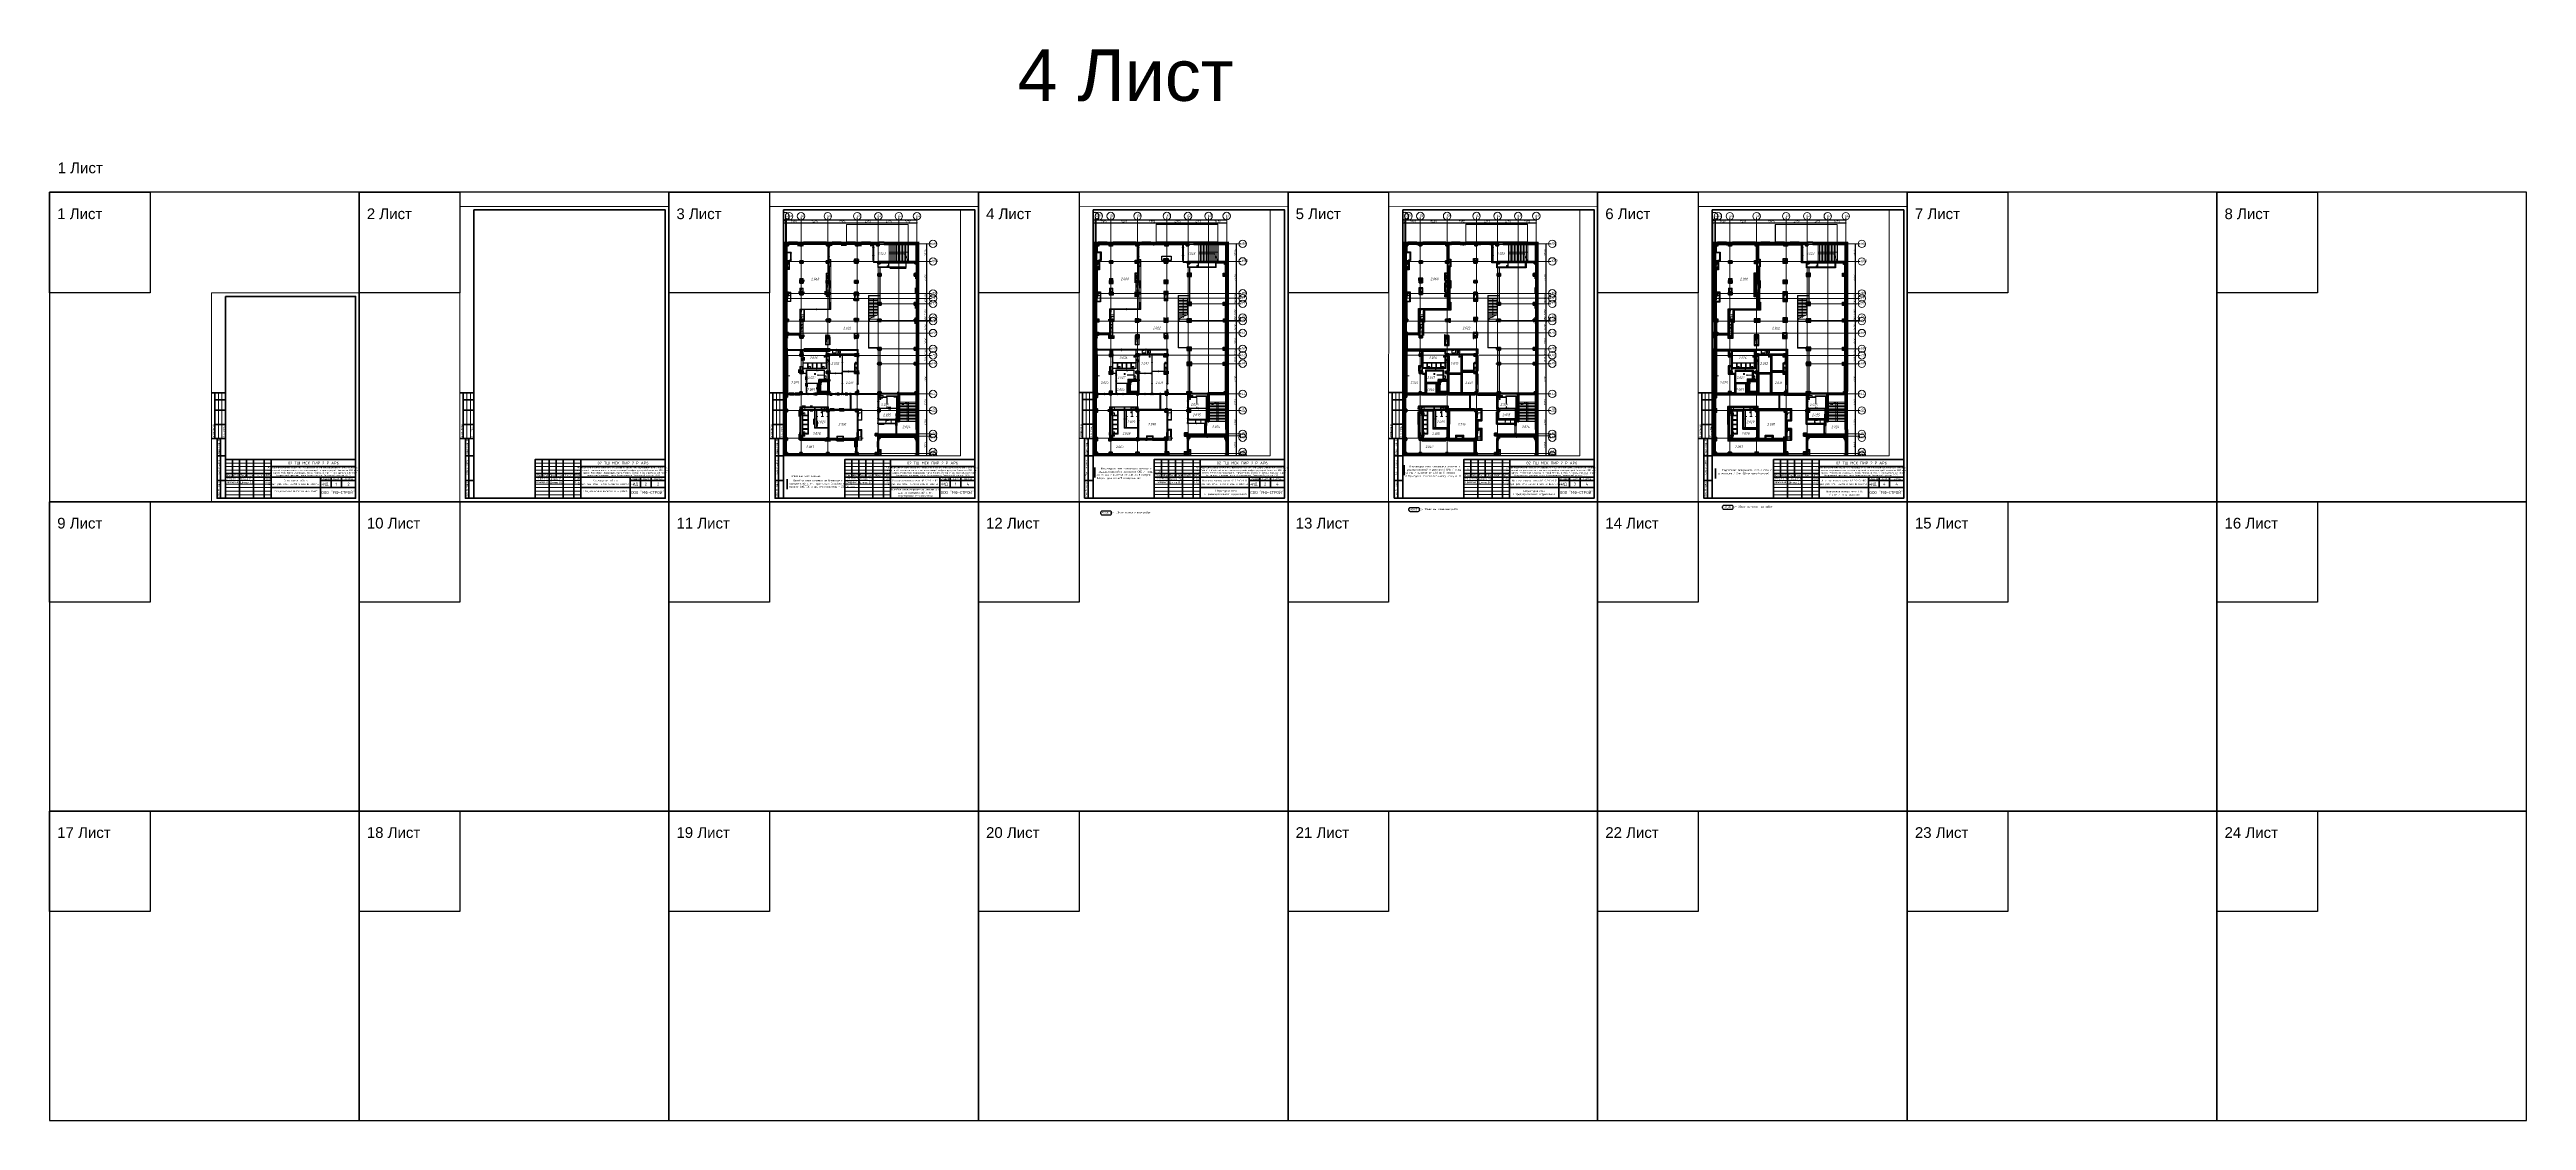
# Paper-space layout '9.n3с2э библ' of a CAD drawing. Header units: millimetres. Extents: x -143 to 3377, y -880 to 643.
# The model-space entities are those that its viewports show. They can reach past a viewport. Long polylines and large blocks are cut down to what shows.
import ezdxf
from ezdxf.enums import TextEntityAlignment as Align

# ---------------------------------------------------------------- set-up
doc = ezdxf.new("R2018")
doc.units = ezdxf.units.MM
doc.linetypes.add('200_ШТРИХ_ш1п0_6_', pattern=[160, 100, -60])
doc.linetypes.add('50_200_ШТРИХ_1Т_ш5_п1_п1_', pattern=[700, 500, -100, 0, -100])
for name, color, linetype, lineweight in [('3.1) ЖБ окна 1.2 м', 102, 'Continuous', 30), ('8.1)', 2, 'Continuous', 50), ('8.2)', 3, 'Continuous', 50), ('8.3)', 5, 'Continuous', 50), ('8.4)', 6, 'Continuous', 50), ('A-____-____-DIMS', 7, 'Continuous', 9), ('A-DETL-____-OTLN-3', 7, '200_ШТРИХ_ш1п0_6_', 9), ('A-DETL-GENF-OTLN', 7, 'Continuous', 9), ('A-DOOR-OPNG-MCUT', 7, 'Continuous', 35), ('A-FLOR-____-OTLN', 7, 'Continuous', 9), ('A-GENM-____-MCUT', 7, 'Continuous', 25), ('A-GENM-____-OTLN', 7, 'Continuous', 9), ('A-GENM-____-OTLN-1', 7, 'Continuous', 25), ('A-GLAZ-____-OTLN', 7, 'Continuous', 9), ('A-ROOF-____-OTLN', 7, 'Continuous', 9), ('A-WALL-____-MCUT', 7, 'Continuous', 13), ('A-WALL-____-MCUT-1', 7, 'Continuous', 9), ('A-WALL-____-MCUT-2', 7, 'Continuous', 50), ('A-WALL-____-MCUT-3', 7, 'Continuous', 9), ('A-WALL-____-OTLN', 7, 'Continuous', 9), ('A-WALL-____-PATT-1', 7, 'Continuous', 9), ('A-WALL-FNSH-MCUT-1', 7, 'Continuous', 9), ('I-WALL-____-OTLN', 7, 'Continuous', 9), ('S-COLS-____-MCUT', 7, 'Continuous', 50), ('S-COLS-____-OTLN', 7, 'Continuous', 9), ('S-GRID-____-IDEN', 7, 'Continuous', 9), ('S-GRID-____-OTLN', 7, 'Continuous', 9), ('S-GRID-____-OTLN-1', 7, '50_200_ШТРИХ_1Т_ш5_п1_п1_', 9), ('S-STRS-____-MBND', 7, 'Continuous', 9), ('S-STRS-____-OTLN-1', 7, 'Continuous', 9), ('Марки помещений', 7, 'Continuous', 9)]:
    doc.layers.add(name, color=color, linetype=linetype, lineweight=lineweight)
for name, color, linetype, lineweight, true_color in [('A-DOOR-____-OTLN-1', 7, 'Continuous', 9, 0xffffff), ('A-GLAZ-____-OTLN-1', 7, 'Continuous', 9, 0xc0c0c0), ('A-WALL-____-PATT-2', 7, 'Continuous', 9, 0x787878), ('A-WALL-____-PATT-3', 9, 'Continuous', 9, 0x808080)]:
    doc.layers.add(name, color=color, linetype=linetype, lineweight=lineweight, true_color=true_color)
doc.layers.add('Условные обозначения', color=90, linetype='Continuous')
doc.styles.add('ISOCPEUR_I', font='isocpeui.ttf', dxfattribs={"width": 0.9, "height": 2.5})
doc.styles.add('ISOCPEUR_I_2', font='isocpeui.ttf', dxfattribs={"width": 0.85, "height": 2.3})
doc.styles.add('ISOCPEUR_I_9', font='isocpeui.ttf', dxfattribs={"width": 0.9, "height": 250})
doc.styles.get("Standard").update_dxf_attribs({"font": 'arial.ttf'})
doc.styles.add('СПДС', font='isocpeur.ttf', dxfattribs={"width": 0.9})
doc.dimstyles.new('Размера А3', dxfattribs={"dimtxt": 200, "dimasz": 100, "dimexe": 70, "dimexo": 100, "dimgap": 20, "dimtad": 1, "dimdec": 0, "dimrnd": 10, "dimzin": 0, "dimdsep": 46, "dimtxsty": 'СПДС', "dimblk": 'ARROWHEAD_6', "dimcen": 1, "dimclrd": 256, "dimclre": 256, "dimclrt": 256, "dimazin": 0, "dimtfac": 1, "dimtdec": 0, "dimtmove": 2, "dimatfit": 3, "dimfxl": 1, "dimtolj": 1, "dimtzin": 0, "dimarcsym": 0})
pattern_1 = [(135, (544282.637, 571544.04), (-35.35534, -35.35534), [])]
pattern_2 = [(45, (544282.637, 571544.04), (-35.35534, 35.35534), [])]
pattern_3 = [(45, (-89000, -42681.04), (-114.04925, 114.04925), []), (45, (-88885.95, -42681.04), (-114.04925, 114.04925), [201.613, -40.323, 3.353, -36.97])]
pattern_4 = [(45, (-77750, -42681.04), (-114.04925, 114.04925), []), (45, (-77635.95, -42681.04), (-114.04925, 114.04925), [201.613, -40.323, 3.353, -36.97])]
pattern_5 = [(45, (-83150, -42681.04), (-114.04925, 114.04925), []), (45, (-83035.95, -42681.04), (-114.04925, 114.04925), [201.613, -40.323, 3.353, -36.97])]
pattern_6 = [(45, (544282.64, 571544.04), (-85.53659, 85.53659), []), (45, (544339.66, 571544.04), (-85.53659, 85.53659), [])]
pattern_7 = [(45, (544282.64, 571544.04), (-70.71068, 70.71068), []), (135, (544282.64, 571544.04), (-70.71068, -70.71068), [])]
pattern_8 = [(45, (-89000, -46181.04), (-114.04925, 114.04925), []), (45, (-88885.95, -46181.04), (-114.04925, 114.04925), [201.613, -40.323, 3.353, -36.97])]
pattern_9 = [(45, (-83150, -46181.04), (-114.04925, 114.04925), []), (45, (-83035.95, -46181.04), (-114.04925, 114.04925), [201.613, -40.323, 3.353, -36.97])]
pattern_10 = [(45, (-74750, -43231.04), (-114.04925, 114.04925), []), (45, (-74635.95, -43231.04), (-114.04925, 114.04925), [201.613, -40.323, 3.353, -36.97])]
pattern_11 = [(45, (544282.64, 571544.04), (-84.85281, 84.85281), [])]
pattern_12 = [(45, (544282.64, 571544.04), (-114.04925, 114.04925), []), (45, (544396.69, 571544.04), (-114.04925, 114.04925), [201.612, -40.322, 3.353, -36.97])]
pattern_13 = [(315, (-46181.04, 74750), (114.04925, 114.04925), []), (315, (-46181.04, 74635.95), (114.04925, 114.04925), [201.613, -40.323, 3.353, -36.97])]
pattern_14 = [(45, (-77750, -46181.04), (-114.04925, 114.04925), []), (45, (-77635.95, -46181.04), (-114.04925, 114.04925), [201.613, -40.323, 3.353, -36.97])]
pattern_15 = [(45, (-101000, -46531.04), (-114.04925, 114.04925), []), (45, (-100885.95, -46531.04), (-114.04925, 114.04925), [201.613, -40.323, 3.353, -36.97])]
pattern_16 = [(45, (-93500, -46531.04), (-114.04925, 114.04925), []), (45, (-93385.95, -46531.04), (-114.04925, 114.04925), [201.613, -40.323, 3.353, -36.97])]
pattern_17 = [(45, (-93500, -42681.04), (-114.04925, 114.04925), []), (45, (-93385.95, -42681.04), (-114.04925, 114.04925), [201.613, -40.323, 3.353, -36.97])]
pattern_18 = [(45, (-77750, -43231.04), (-114.04925, 114.04925), []), (45, (-77635.95, -43231.04), (-114.04925, 114.04925), [201.613, -40.323, 3.353, -36.97])]
pattern_19 = [(45, (-74750, -42681.04), (-114.04925, 114.04925), []), (45, (-74635.95, -42681.04), (-114.04925, 114.04925), [201.613, -40.323, 3.353, -36.97])]
pattern_20 = [(45, (-83150, -43231.04), (-114.04925, 114.04925), []), (45, (-83035.95, -43231.04), (-114.04925, 114.04925), [201.613, -40.323, 3.353, -36.97])]
pattern_21 = [(45, (-89000, -43231.04), (-114.04925, 114.04925), []), (45, (-88885.95, -43231.04), (-114.04925, 114.04925), [201.613, -40.323, 3.353, -36.97])]
pattern_22 = [(45, (-92950, -43231.04), (-114.04925, 114.04925), []), (45, (-92835.95, -43231.04), (-114.04925, 114.04925), [201.613, -40.323, 3.353, -36.97])]
pattern_23 = [(45, (-92950, -47081.04), (-114.04925, 114.04925), []), (45, (-92835.95, -47081.04), (-114.04925, 114.04925), [201.613, -40.323, 3.353, -36.97])]
pattern_24 = [(0, (544282.637, 571544.04), (81.28, 20.32), [3.353, -57.607, 3.353, -57.607, -325.12]), (0, (544282.637, 571544.04), (81.28, 20.32), [-121.92, 3.353, -118.567, 3.353, -57.607, -142.24]), (0, (544282.637, 571544.04), (81.28, 20.32), [-304.8, 3.353, -37.287, 3.353, -98.247]), (120, (544313.117, 571554.2), (-58.2376362, 60.230545), [3.353, -57.607, 3.353, -57.607, -325.12]), (120, (544313.117, 571554.2), (-58.2376362, 60.230545), [-121.92, 3.353, -118.567, 3.353, -57.607, -142.24]), (120, (544313.117, 571554.2), (-58.2376362, 60.230545), [-304.8, 3.353, -37.287, 3.353, -98.247]), (240, (544323.277, 571594.84), (-23.0423638, -80.550545), [3.353, -57.607, 3.353, -57.607, -325.12]), (240, (544323.277, 571594.84), (-23.0423638, -80.550545), [-121.92, 3.353, -118.567, 3.353, -57.607, -142.24]), (240, (544323.277, 571594.84), (-23.0423638, -80.550545), [-304.8, 3.353, -37.287, 3.353, -98.247])]
pattern_25 = [(45, (544282.637, 571544.04), (-35.35534, 35.35534), []), (135, (544282.637, 571544.04), (-35.35534, -35.35534), [])]
pattern_26 = [(0, (544282.637, 571544.04), (203.2, 50.8), [3.353, -149.047, 3.353, -149.047, -812.8]), (0, (544282.637, 571544.04), (203.2, 50.8), [-304.8, 3.353, -301.447, 3.353, -149.047, -355.6]), (0, (544282.637, 571544.04), (203.2, 50.8), [-762, 3.353, -98.247, 3.353, -250.647]), (120, (544358.837, 571569.44), (-145.59409, 150.576362), [3.353, -149.047, 3.353, -149.047, -812.8]), (120, (544358.837, 571569.44), (-145.59409, 150.576362), [-304.8, 3.353, -301.447, 3.353, -149.047, -355.6]), (120, (544358.837, 571569.44), (-145.59409, 150.576362), [-762, 3.353, -98.247, 3.353, -250.647]), (240, (544384.237, 571671.04), (-57.60591, -201.376362), [3.353, -149.047, 3.353, -149.047, -812.8]), (240, (544384.237, 571671.04), (-57.60591, -201.376362), [-304.8, 3.353, -301.447, 3.353, -149.047, -355.6]), (240, (544384.237, 571671.04), (-57.60591, -201.376362), [-762, 3.353, -98.247, 3.353, -250.647])]
pattern_27 = [(135, (544282.637, 571544.04), (-35.35534, -35.35534), [])]
pattern_28 = [(45, (544282.64, 571544.04), (-85.53659, 85.53659), []), (45, (544339.66, 571544.04), (-85.53659, 85.53659), [])]
pattern_29 = [(45, (544282.637, 571544.04), (-35.35534, 35.35534), [])]
pattern_30 = [(45, (544282.64, 571544.04), (-70.71068, 70.71068), []), (135, (544282.64, 571544.04), (-70.71068, -70.71068), [])]
pattern_31 = [(45, (544282.64, 571544.04), (-84.85281, 84.85281), [])]

# ---------------------------------------------------------------- blocks, each defined once
blk = doc.blocks.new('*U676')
at = {"lineweight": 0}
blk.add_lwpolyline([(-292, -5), (5, -5), (5, 415), (-292, 415)], close=True, dxfattribs=at)
at = {"color": 0, "linetype": 'Continuous', "lineweight": 50}
blk.add_lwpolyline([(-272, 410), (0, 410), (0, 0), (-272, 0)], close=True, dxfattribs=at)
at = {"lineweight": 35}
for points in [[(-272, 150), (-292, 150)], [(-287, 85), (-287, 150)], [(-272, 140), (-287, 140)], [(-272, 125), (-287, 125)], [(-272, 85), (-292, 85)], [(-272, 105), (-287, 105)], [(-272, 85), (-284, 85), (-284, 0), (-272, 0)], [(-279, 0), (-279, 85)], [(-272, 60), (-284, 60)], [(-175, 55), (-175, 30)], [(-165, 55), (-165, 0)], [(-155, 55), (-155, 30)], [(-145, 55), (-145, 0)], [(-130, 55), (-130, 0)], [(-120, 55), (-120, 0)], [(-120, 45), (0, 45)], [(-272, 25), (-284, 25)], [(-185, 35), (-120, 35)], [(-185, 30), (0, 30)], [(-120, 15), (0, 15)], [(-50, 30), (-50, 0)], [(-50, 25), (0, 25)], [(-35, 30), (-35, 15)], [(-20, 30), (-20, 15)]]:
    blk.add_lwpolyline(points, dxfattribs=at)
at = {"lineweight": 18}
for points in [[(-282, 85), (-282, 150)], [(-277, 85), (-277, 150)], [(-185, 50), (-120, 50)], [(-185, 45), (-120, 45)], [(-185, 40), (-120, 40)], [(-185, 25), (-120, 25)], [(-185, 20), (-120, 20)], [(-185, 15), (-120, 15)], [(-185, 10), (-120, 10)], [(-185, 5), (-120, 5)]]:
    blk.add_lwpolyline(points, dxfattribs=at)
at = {"lineweight": 35}
blk.add_lwpolyline([(-185, 0), (0, 0), (0, 55), (-185, 55)], close=True, dxfattribs=at)
at = {"lineweight": 0}
blk.add_lwpolyline([(0, -5), (5, -5), (5, 0)], dxfattribs=at)
at = {"lineweight": -2, "char_height": 2.5, "attachment_point": 5, "rotation": 90, "style": 'СПДС'}
for s, insert, width in [('Согласовано', (-289.5, 95), 19.991), ('Взам. инв. N', (-281.5, 72.5), 24.991), ('Гл. спец.', (-274.5, 95), 19.991), ('Подл. и дата', (-281.5, 42.5), 34.991), ('Инв. N подл.', (-281.5, 12.5), 24.991)]:
    blk.add_mtext(s, dxfattribs=dict(at, insert=insert, width=width))
at = {"insert": (-119.3, 44.6), "char_height": 2.2, "attachment_point": 1, "style": 'СПДС'}
blk.add_mtext_dynamic_manual_height_columns('\\pxqc;Общеобразовательная школа №2, входящая в состав Многофункционального комплекса спортивной направленности с соответствующей инфраструктурой (емкостью 850 мест) \\Pпо адресу: Российская Федерация, город Москва, вн.тер. г. муниципальный округ Покровское-Стрешнево, шоссе Волоколамское, земельный участок 71/15', width=118.293, gutter_width=0, heights=[15.2], dxfattribs=at)
at = {"lineweight": -2, "char_height": 2.5, "style": 'СПДС'}
for s, insert, width, attachment_point in [('Разработал', (-183.1, 27.5), 17.953, 4), ('Проверил', (-183.1, 22.5), 17.953, 4), ('Изм.', (-180, 32.5), 10, 5), ('Кол.уч.', (-170, 32.5), 10, 5), ('Лист', (-160, 32.5), 10, 5), ('N док.', (-150, 32.5), 10, 5), ('Подп.', (-137.5, 32.5), 15, 5), ('Дата', (-125, 32.5), 10, 5), ('Стадия', (-42.5, 27.5), 15, 5), ('Лист', (-27.5, 27.5), 15, 5), ('Листов', (-10, 27.5), 20, 5)]:
    blk.add_mtext(s, dxfattribs=dict(at, insert=insert, width=width, attachment_point=attachment_point))
at = {"lineweight": 30, "width": 0.9, "flags": 104}
blk.add_attdef('ШАПКА', text='', height=3, dxfattribs=at).set_placement((-135, 281), align=Align.MIDDLE_CENTER)
at = {"style": 'СПДС'}
for tag, height, p in [('ШИФР_ПРОЕКТА', 4, (-60, 50)), ('НАИМЕНОВАНИЕ_ОБЪЕКТА2', 2.5, (-85, 20)), ('НАИМЕНОВАНИЕ_ЧЕРТЕЖА2', 2.5, (-85, 5)), ('НАИМЕНОВАНИЕ_ЧЕРТЕЖА1', 2.5, (-85, 10)), ('НАИМЕНОВАНИЕ_ОБЪЕКТА', 2.5, (-85, 25)), ('ОРГАНИЗАЦИЯ_РАЗРАБОТЧИК1', 4, (-25, 8.1)), ('СТАДИЯ', 4, (-42.5, 20)), ('ЛИСТ_первый', 4, (-27.5, 20)), ('ЛИСТОВ', 4, (-10, 20))]:
    blk.add_attdef(tag, text='', height=height, dxfattribs=at).set_placement(p, align=Align.MIDDLE_CENTER)
for tag, p in [('РАЗРАБОТЧИК', (-164, 27.5)), ('РУК.ГРУППЫ', (-164, 22.5))]:
    blk.add_attdef(tag, text='', height=2.5, dxfattribs=at).set_placement(p, align=Align.MIDDLE_LEFT)
at = {"style": 'СПДС', "width": 0.9}
for p in [(-129.6, 26.4), (-129.6, 21.4)]:
    blk.add_attdef('ДАТА', p, '', height=2.3, dxfattribs=at)
blk = doc.blocks.new('*U5830')
at = {"lineweight": 0}
blk.add_lwpolyline([(-205, -5), (5, -5), (5, 292), (-205, 292)], close=True, dxfattribs=at)
at = {"color": 0, "linetype": 'Continuous', "lineweight": 50}
blk.add_lwpolyline([(-185, 287), (0, 287), (0, 0), (-185, 0)], close=True, dxfattribs=at)
at = {"lineweight": 35}
for points in [[(-185, 150), (-205, 150)], [(-200, 85), (-200, 150)], [(-185, 140), (-200, 140)], [(-185, 125), (-200, 125)], [(-185, 85), (-205, 85)], [(-185, 105), (-200, 105)], [(-185, 85), (-197, 85), (-197, 0), (-185, 0)], [(-192, 0), (-192, 85)], [(-185, 60), (-197, 60)], [(-175, 55), (-175, 30)], [(-165, 55), (-165, 0)], [(-155, 55), (-155, 30)], [(-145, 55), (-145, 0)], [(-130, 55), (-130, 0)], [(-120, 55), (-120, 0)], [(-120, 45), (0, 45)], [(-185, 25), (-197, 25)], [(-185, 35), (-120, 35)], [(-185, 30), (0, 30)], [(-120, 15), (0, 15)], [(-50, 30), (-50, 0)], [(-50, 25), (0, 25)], [(-35, 30), (-35, 15)], [(-20, 30), (-20, 15)]]:
    blk.add_lwpolyline(points, dxfattribs=at)
at = {"lineweight": 18}
for points in [[(-195, 85), (-195, 150)], [(-190, 85), (-190, 150)], [(-185, 50), (-120, 50)], [(-185, 45), (-120, 45)], [(-185, 40), (-120, 40)], [(-185, 25), (-120, 25)], [(-185, 20), (-120, 20)], [(-185, 15), (-120, 15)], [(-185, 10), (-120, 10)], [(-185, 5), (-120, 5)]]:
    blk.add_lwpolyline(points, dxfattribs=at)
at = {"lineweight": 35}
blk.add_lwpolyline([(-185, 0), (0, 0), (0, 55), (-185, 55)], close=True, dxfattribs=at)
at = {"lineweight": 0}
blk.add_lwpolyline([(0, -5), (5, -5), (5, 0)], dxfattribs=at)
at = {"lineweight": -2, "char_height": 2.5, "attachment_point": 5, "rotation": 90, "style": 'СПДС'}
for s, insert, width in [('Согласовано', (-202.5, 95), 19.991), ('Взам. инв. N', (-194.5, 72.5), 24.991), ('Гл. спец.', (-187.5, 95), 19.991), ('Подл. и дата', (-194.5, 42.5), 34.991), ('Инв. N подл.', (-194.5, 12.5), 24.991)]:
    blk.add_mtext(s, dxfattribs=dict(at, insert=insert, width=width))
at = {"insert": (-119.3, 44.6), "char_height": 2.2, "attachment_point": 1, "style": 'СПДС'}
blk.add_mtext_dynamic_manual_height_columns('\\pxqc;Общеобразовательная школа №2, входящая в состав Многофункционального комплекса спортивной направленности с соответствующей инфраструктурой (емкостью 850 мест) \\Pпо адресу: Российская Федерация, город Москва, вн.тер. г. муниципальный округ Покровское-Стрешнево, шоссе Волоколамское, земельный участок 71/15', width=118.293, gutter_width=0, heights=[15.2], dxfattribs=at)
at = {"lineweight": -2, "char_height": 2.5, "style": 'СПДС'}
for s, insert, width, attachment_point in [('Разработал', (-183.1, 27.5), 17.953, 4), ('Проверил', (-183.1, 22.5), 17.953, 4), ('Изм.', (-180, 32.5), 10, 5), ('Кол.уч.', (-170, 32.5), 10, 5), ('Лист', (-160, 32.5), 10, 5), ('N док.', (-150, 32.5), 10, 5), ('Подп.', (-137.5, 32.5), 15, 5), ('Дата', (-125, 32.5), 10, 5), ('Стадия', (-42.5, 27.5), 15, 5), ('Лист', (-27.5, 27.5), 15, 5), ('Листов', (-10, 27.5), 20, 5)]:
    blk.add_mtext(s, dxfattribs=dict(at, insert=insert, width=width, attachment_point=attachment_point))
at = {"lineweight": 30, "width": 0.9, "flags": 104}
blk.add_attdef('ШАПКА', text='', height=3, dxfattribs=at).set_placement((-135, 281), align=Align.MIDDLE_CENTER)
at = {"style": 'СПДС'}
for tag, height, p in [('ШИФР_ПРОЕКТА', 4, (-60, 50)), ('НАИМЕНОВАНИЕ_ОБЪЕКТА2', 2.5, (-85, 20)), ('НАИМЕНОВАНИЕ_ЧЕРТЕЖА2', 2.5, (-85, 5)), ('НАИМЕНОВАНИЕ_ЧЕРТЕЖА1', 2.5, (-85, 10)), ('НАИМЕНОВАНИЕ_ОБЪЕКТА', 2.5, (-85, 25)), ('ОРГАНИЗАЦИЯ_РАЗРАБОТЧИК1', 4, (-25, 8.1)), ('СТАДИЯ', 4, (-42.5, 20)), ('ЛИСТ_первый', 4, (-27.5, 20)), ('ЛИСТОВ', 4, (-10, 20))]:
    blk.add_attdef(tag, text='', height=height, dxfattribs=at).set_placement(p, align=Align.MIDDLE_CENTER)
for tag, p in [('РАЗРАБОТЧИК', (-164, 27.5)), ('РУК.ГРУППЫ', (-164, 22.5))]:
    blk.add_attdef(tag, text='', height=2.5, dxfattribs=at).set_placement(p, align=Align.MIDDLE_LEFT)
at = {"style": 'СПДС', "width": 0.9}
for p in [(-129.6, 26.4), (-129.6, 21.4)]:
    blk.add_attdef('ДАТА', p, '', height=2.3, dxfattribs=at)
blk = doc.blocks.new('*U5822')
at = {"color": 4}
blk.add_lwpolyline([(-220, -220), (220, -220), (220, 220), (-220, 220)], close=True, dxfattribs=at)
at = {"color": 3}
blk.add_lwpolyline([(-220, 220), (-77, 220), (-77, 77), (-220, 77)], close=True, dxfattribs=at)
blk = doc.blocks.new('*U5823')
at = {"color": 0, "linetype": 'ByBlock', "lineweight": -2, "transparency": 16777216}
for p in [(0, 880), (440, 880), (880, 880), (1320, 880), (0, 440), (440, 440), (880, 440), (1320, 440), (0, 0), (440, 0), (880, 0), (1320, 0)]:
    blk.add_blockref('*U5822', p, dxfattribs=at)
blk = doc.blocks.new('*U5824')
at = {"color": 4}
blk.add_lwpolyline([(-220, -220), (220, -220), (220, 220), (-220, 220)], close=True, dxfattribs=at)
at = {"color": 3}
blk.add_lwpolyline([(-220, 220), (-77, 220), (-77, 77), (-220, 77)], close=True, dxfattribs=at)
blk = doc.blocks.new('*U5825')
at = {"color": 0, "linetype": 'ByBlock', "lineweight": -2, "transparency": 16777216}
for p in [(0, 880), (440, 880), (880, 880), (1320, 880), (0, 440), (440, 440), (880, 440), (1320, 440), (0, 0), (440, 0), (880, 0), (1320, 0)]:
    blk.add_blockref('*U5824', p, dxfattribs=at)
blk = doc.blocks.new('BSC_Колонна _Прямоугольная - 500х500-V32-АР1_План отверстий 2 этажа в осях 1-64_Ю-ЯЯ')
at = {"layer": 'S-COLS-____-OTLN'}
h = blk.add_hatch(dxfattribs=at)
h.set_pattern_fill('FP_42', color=256, style=0, pattern_type=2)
h.set_pattern_definition(pattern_3)
h.paths.add_polyline_path([(-250, -250), (250, -250), (250, 250), (-250, 250)], flags=0)
at = {"layer": 'S-COLS-____-MCUT'}
for p, q in [((250, 250), (-250, 250)), ((-250, 250), (-250, -250)), ((250, -250), (250, 250)), ((-250, -250), (250, -250))]:
    blk.add_line(p, q, dxfattribs=at)
blk = doc.blocks.new('BSC_Колонна _Прямоугольная - 500х500-V33-АР1_План отверстий 2 этажа в осях 1-64_Ю-ЯЯ')
at = {"layer": 'S-COLS-____-OTLN'}
h = blk.add_hatch(dxfattribs=at)
h.set_pattern_fill('FP_43', color=256, style=0, pattern_type=2)
h.set_pattern_definition(pattern_4)
h.paths.add_polyline_path([(-250, -250), (250, -250), (250, 250), (-250, 250)], flags=0)
at = {"layer": 'S-COLS-____-MCUT'}
for p, q in [((250, 250), (-250, 250)), ((-250, 250), (-250, -250)), ((250, -250), (250, 250)), ((-250, -250), (250, -250))]:
    blk.add_line(p, q, dxfattribs=at)
blk = doc.blocks.new('BSC_Колонна _Прямоугольная - 500х500-V34-АР1_План отверстий 2 этажа в осях 1-64_Ю-ЯЯ')
at = {"layer": 'S-COLS-____-OTLN'}
h = blk.add_hatch(dxfattribs=at)
h.set_pattern_fill('FP_44', color=256, style=0, pattern_type=2)
h.set_pattern_definition(pattern_5)
h.paths.add_polyline_path([(-250, -250), (250, -250), (250, 250), (-250, 250)], flags=0)
at = {"layer": 'S-COLS-____-MCUT'}
for p, q in [((250, 250), (-250, 250)), ((-250, 250), (-250, -250)), ((250, -250), (250, 250)), ((-250, -250), (250, -250))]:
    blk.add_line(p, q, dxfattribs=at)
blk = doc.blocks.new('BSC_Колонна _Прямоугольная - 500х500-V35-АР1_План отверстий 2 этажа в осях 1-64_Ю-ЯЯ')
at = {"layer": 'S-COLS-____-OTLN'}
h = blk.add_hatch(dxfattribs=at)
h.set_pattern_fill('FP_45', color=256, style=0, pattern_type=2)
h.set_pattern_definition([(45, (-89000, -51931.04), (-114.04925, 114.04925), []), (45, (-88885.95, -51931.04), (-114.04925, 114.04925), [201.613, -40.323, 3.353, -36.97])])
h.paths.add_polyline_path([(-250, -250), (250, -250), (250, 250), (-250, 250)], flags=0)
at = {"layer": 'S-COLS-____-MCUT'}
for p, q in [((250, 250), (-250, 250)), ((-250, 250), (-250, -250)), ((250, -250), (250, 250)), ((-250, -250), (250, -250))]:
    blk.add_line(p, q, dxfattribs=at)
blk = doc.blocks.new('BSC_Колонна _Прямоугольная - 500х500-V36-АР1_План отверстий 2 этажа в осях 1-64_Ю-ЯЯ')
at = {"layer": 'S-COLS-____-OTLN'}
h = blk.add_hatch(dxfattribs=at)
h.set_pattern_fill('FP_46', color=256, style=0, pattern_type=2)
h.set_pattern_definition([(45, (-83150, -51931.04), (-114.04925, 114.04925), []), (45, (-83035.95, -51931.04), (-114.04925, 114.04925), [201.613, -40.323, 3.353, -36.97])])
h.paths.add_polyline_path([(-250, -250), (250, -250), (250, 250), (-250, 250)], flags=0)
at = {"layer": 'S-COLS-____-MCUT'}
for p, q in [((250, 250), (-250, 250)), ((-250, 250), (-250, -250)), ((250, -250), (250, 250)), ((-250, -250), (250, -250))]:
    blk.add_line(p, q, dxfattribs=at)
blk = doc.blocks.new('BSC_Колонна _Прямоугольная - 500х500-V37-АР1_План отверстий 2 этажа в осях 1-64_Ю-ЯЯ')
at = {"layer": 'S-COLS-____-OTLN'}
h = blk.add_hatch(dxfattribs=at)
h.set_pattern_fill('FP_47', color=256, style=0, pattern_type=2)
h.set_pattern_definition([(45, (-83150, -55431.04), (-114.04925, 114.04925), []), (45, (-83035.95, -55431.04), (-114.04925, 114.04925), [201.613, -40.323, 3.353, -36.97])])
h.paths.add_polyline_path([(-250, -250), (250, -250), (250, 250), (-250, 250)], flags=0)
at = {"layer": 'S-COLS-____-MCUT'}
for p, q in [((250, 250), (-250, 250)), ((-250, 250), (-250, -250)), ((250, -250), (250, 250)), ((-250, -250), (250, -250))]:
    blk.add_line(p, q, dxfattribs=at)
blk = doc.blocks.new('BSC_Колонна _Прямоугольная - 500х500-V38-АР1_План отверстий 2 этажа в осях 1-64_Ю-ЯЯ')
at = {"layer": 'S-COLS-____-OTLN'}
h = blk.add_hatch(dxfattribs=at)
h.set_pattern_fill('FP_48', color=256, style=0, pattern_type=2)
h.set_pattern_definition([(315, (-51931.04, 74750), (114.04925, 114.04925), []), (315, (-51931.04, 74635.95), (114.04925, 114.04925), [201.613, -40.323, 3.353, -36.97])])
h.paths.add_polyline_path([(-250, 250), (-250, -250), (250, -250), (250, 250)], flags=0)
at = {"layer": 'S-COLS-____-MCUT'}
for p, q in [((250, 250), (-250, 250)), ((-250, 250), (-250, -250)), ((250, -250), (250, 250)), ((-250, -250), (250, -250))]:
    blk.add_line(p, q, dxfattribs=at)
blk = doc.blocks.new('BSC_Колонна _Прямоугольная - 500х500-V39-АР1_План отверстий 2 этажа в осях 1-64_Ю-ЯЯ')
at = {"layer": 'S-COLS-____-OTLN'}
h = blk.add_hatch(dxfattribs=at)
h.set_pattern_fill('FP_49', color=256, style=0, pattern_type=2)
h.set_pattern_definition([(45, (-89000, -85431.04), (-114.04925, 114.04925), []), (45, (-88885.95, -85431.04), (-114.04925, 114.04925), [201.613, -40.323, 3.353, -36.97])])
h.paths.add_polyline_path([(-250, -250), (250, -250), (250, 250), (-250, 250)], flags=0)
at = {"layer": 'S-COLS-____-MCUT'}
for p, q in [((250, 250), (-250, 250)), ((-250, 250), (-250, -250)), ((250, -250), (250, 250)), ((-250, -250), (250, -250))]:
    blk.add_line(p, q, dxfattribs=at)
blk = doc.blocks.new('BSC_Колонна _Прямоугольная - 500х500-V40-АР1_План отверстий 2 этажа в осях 1-64_Ю-ЯЯ')
at = {"layer": 'S-COLS-____-OTLN'}
h = blk.add_hatch(dxfattribs=at)
h.set_pattern_fill('FP_50', color=256, style=0, pattern_type=2)
h.set_pattern_definition([(45, (-83150, -85431.04), (-114.04925, 114.04925), []), (45, (-83035.95, -85431.04), (-114.04925, 114.04925), [201.613, -40.323, 3.353, -36.97])])
h.paths.add_polyline_path([(-250, -250), (250, -250), (250, 250), (-250, 250)], flags=0)
at = {"layer": 'S-COLS-____-MCUT'}
for p, q in [((250, 250), (-250, 250)), ((-250, 250), (-250, -250)), ((250, -250), (250, 250)), ((-250, -250), (250, -250))]:
    blk.add_line(p, q, dxfattribs=at)
blk = doc.blocks.new('BSC_Колонна _Прямоугольная - 500х500-V41-АР1_План отверстий 2 этажа в осях 1-64_Ю-ЯЯ')
at = {"layer": 'S-COLS-____-OTLN'}
h = blk.add_hatch(dxfattribs=at)
h.set_pattern_fill('FP_51', color=256, style=0, pattern_type=2)
h.set_pattern_definition([(45, (-77750, -55431.04), (-114.04925, 114.04925), []), (45, (-77635.95, -55431.04), (-114.04925, 114.04925), [201.613, -40.323, 3.353, -36.97])])
h.paths.add_polyline_path([(-250, -250), (250, -250), (250, 250), (-250, 250)], flags=0)
at = {"layer": 'S-COLS-____-MCUT'}
for p, q in [((250, 250), (-250, 250)), ((-250, 250), (-250, -250)), ((250, -250), (250, 250)), ((-250, -250), (250, -250))]:
    blk.add_line(p, q, dxfattribs=at)
blk = doc.blocks.new('BSC_Колонна _Прямоугольная - 500х500-V42-АР1_План отверстий 2 этажа в осях 1-64_Ю-ЯЯ')
at = {"layer": 'S-COLS-____-OTLN'}
h = blk.add_hatch(dxfattribs=at)
h.set_pattern_fill('FP_52', color=256, style=0, pattern_type=2)
h.set_pattern_definition([(45, (-77750, -85431.04), (-114.04925, 114.04925), []), (45, (-77635.95, -85431.04), (-114.04925, 114.04925), [201.613, -40.323, 3.353, -36.97])])
h.paths.add_polyline_path([(-250, -250), (250, -250), (250, 250), (-250, 250)], flags=0)
at = {"layer": 'S-COLS-____-MCUT'}
for p, q in [((250, 250), (-250, 250)), ((-250, 250), (-250, -250)), ((250, -250), (250, 250)), ((-250, -250), (250, -250))]:
    blk.add_line(p, q, dxfattribs=at)
blk = doc.blocks.new('DOR_ДУ_распашная__1Ст_Прямоугольная_ШЕР - Вн_650х2100h_Кабинки С_у-17949503-АР1_План отверстий 2 этажа в осях 1-64_Ю-ЯЯ')
at = {"layer": 'A-DOOR-OPNG-MCUT'}
for p, q in [((-325, 10), (-325, -10)), ((325, -10), (325, 10))]:
    blk.add_line(p, q, dxfattribs=at)
blk = doc.blocks.new('BSC_Колонна _Прямоугольная - 500х500-V53-АР1_План отверстий 2 этажа в осях 1-64_Ю-ЯЯ')
at = {"layer": 'S-COLS-____-OTLN'}
h = blk.add_hatch(dxfattribs=at)
h.set_pattern_fill('FP_63', color=256, style=0, pattern_type=2)
h.set_pattern_definition(pattern_8)
h.paths.add_polyline_path([(-250, -250), (250, -250), (250, 250), (-250, 250)], flags=0)
at = {"layer": 'S-COLS-____-MCUT'}
for p, q in [((250, 250), (-250, 250)), ((-250, 250), (-250, -250)), ((250, -250), (250, 250)), ((-250, -250), (250, -250))]:
    blk.add_line(p, q, dxfattribs=at)
blk = doc.blocks.new('BSC_Колонна _Прямоугольная - 500х500-V54-АР1_План отверстий 2 этажа в осях 1-64_Ю-ЯЯ')
at = {"layer": 'S-COLS-____-OTLN'}
h = blk.add_hatch(dxfattribs=at)
h.set_pattern_fill('FP_64', color=256, style=0, pattern_type=2)
h.set_pattern_definition(pattern_9)
h.paths.add_polyline_path([(-250, -250), (250, -250), (250, 250), (-250, 250)], flags=0)
at = {"layer": 'S-COLS-____-MCUT'}
for p, q in [((250, 250), (-250, 250)), ((-250, 250), (-250, -250)), ((250, -250), (250, 250)), ((-250, -250), (250, -250))]:
    blk.add_line(p, q, dxfattribs=at)
blk = doc.blocks.new('BSC_Колонна _Прямоугольная - 500х500-V55-АР1_План отверстий 2 этажа в осях 1-64_Ю-ЯЯ')
at = {"layer": 'S-COLS-____-OTLN'}
h = blk.add_hatch(dxfattribs=at)
h.set_pattern_fill('FP_65', color=256, style=0, pattern_type=2)
h.set_pattern_definition(pattern_10)
h.paths.add_polyline_path([(-250, -250), (250, -250), (250, 250), (-250, 250)], flags=0)
at = {"layer": 'S-COLS-____-MCUT'}
for p, q in [((250, 250), (-250, 250)), ((-250, 250), (-250, -250)), ((250, -250), (250, 250)), ((-250, -250), (250, -250))]:
    blk.add_line(p, q, dxfattribs=at)
blk = doc.blocks.new('BSC_Колонна _Прямоугольная - 500х500-25978818-АР1_План отверстий 2 этажа в осях 1-64_Ю-ЯЯ')
at = {"layer": 'S-COLS-____-OTLN'}
h = blk.add_hatch(dxfattribs=at)
h.set_pattern_fill('FP_66', color=256, style=0, pattern_type=2)
h.set_pattern_definition([(45, (-77750, -51931.04), (-114.04925, 114.04925), []), (45, (-77635.95, -51931.04), (-114.04925, 114.04925), [201.613, -40.323, 3.353, -36.97])])
h.paths.add_polyline_path([(-250, -250), (250, -250), (250, 250), (-250, 250)], flags=0)
at = {"layer": 'S-COLS-____-MCUT'}
for p, q in [((250, 250), (-250, 250)), ((-250, 250), (-250, -250)), ((250, -250), (250, 250)), ((-250, -250), (250, -250))]:
    blk.add_line(p, q, dxfattribs=at)
blk = doc.blocks.new('BSC_Колонна _Прямоугольная - 500х800-V81-АР1_План отверстий 2 этажа в осях 1-64_Ю-ЯЯ')
at = {"layer": 'S-COLS-____-OTLN'}
h = blk.add_hatch(dxfattribs=at)
h.set_pattern_fill('FP_94', color=256, style=0, pattern_type=2)
h.set_pattern_definition([(315, (-85431.04, 74300), (114.04925, 114.04925), []), (315, (-85431.04, 74185.95), (114.04925, 114.04925), [201.613, -40.323, 3.353, -36.97])])
h.paths.add_polyline_path([(-250, 400), (-250, -400), (250, -400), (250, 400)], flags=0)
at = {"layer": 'S-COLS-____-MCUT'}
for p, q in [((250, 400), (-250, 400)), ((-250, 400), (-250, -400)), ((250, -400), (250, 400)), ((-250, -400), (250, -400))]:
    blk.add_line(p, q, dxfattribs=at)
blk = doc.blocks.new('BSC_Колонна _Прямоугольная - 500х800-V82-АР1_План отверстий 2 этажа в осях 1-64_Ю-ЯЯ')
at = {"layer": 'S-COLS-____-OTLN'}
h = blk.add_hatch(dxfattribs=at)
h.set_pattern_fill('FP_95', color=256, style=0, pattern_type=2)
h.set_pattern_definition([(315, (-81931.04, 74300), (114.04925, 114.04925), []), (315, (-81931.04, 74185.95), (114.04925, 114.04925), [201.613, -40.323, 3.353, -36.97])])
h.paths.add_polyline_path([(-250, 400), (-250, -400), (250, -400), (250, 400)], flags=0)
at = {"layer": 'S-COLS-____-MCUT'}
for p, q in [((250, 400), (-250, 400)), ((-250, 400), (-250, -400)), ((250, -400), (250, 400)), ((-250, -400), (250, -400))]:
    blk.add_line(p, q, dxfattribs=at)
blk = doc.blocks.new('BSC_Колонна _Прямоугольная - 500х800-V83-АР1_План отверстий 2 этажа в осях 1-64_Ю-ЯЯ')
at = {"layer": 'S-COLS-____-OTLN'}
h = blk.add_hatch(dxfattribs=at)
h.set_pattern_fill('FP_96', color=256, style=0, pattern_type=2)
h.set_pattern_definition([(315, (-75581.04, 74300), (114.04925, 114.04925), []), (315, (-75581.04, 74185.95), (114.04925, 114.04925), [201.613, -40.323, 3.353, -36.97])])
h.paths.add_polyline_path([(-250, 400), (-250, -400), (250, -400), (250, 400)], flags=0)
at = {"layer": 'S-COLS-____-MCUT'}
for p, q in [((250, 400), (-250, 400)), ((-250, 400), (-250, -400)), ((250, -400), (250, 400)), ((-250, -400), (250, -400))]:
    blk.add_line(p, q, dxfattribs=at)
blk = doc.blocks.new('BSC_Колонна _Прямоугольная - 500х800-V84-АР1_План отверстий 2 этажа в осях 1-64_Ю-ЯЯ')
at = {"layer": 'S-COLS-____-OTLN'}
h = blk.add_hatch(dxfattribs=at)
h.set_pattern_fill('FP_97', color=256, style=0, pattern_type=2)
h.set_pattern_definition([(315, (-70131.04, 74300), (114.04925, 114.04925), []), (315, (-70131.04, 74185.95), (114.04925, 114.04925), [201.613, -40.323, 3.353, -36.97])])
h.paths.add_polyline_path([(-250, -400), (250, -400), (250, 400), (-250, 400), (-250, 80)], flags=0)
at = {"layer": 'S-COLS-____-MCUT'}
for p, q in [((250, 400), (-250, 400)), ((-250, 400), (-250, -400)), ((250, -400), (250, 400)), ((-250, -400), (250, -400))]:
    blk.add_line(p, q, dxfattribs=at)
blk = doc.blocks.new('BSC_Колонна _Прямоугольная - 500х500-V92-АР1_План отверстий 2 этажа в осях 1-64_Ю-ЯЯ')
at = {"layer": 'S-COLS-____-OTLN'}
h = blk.add_hatch(dxfattribs=at)
h.set_pattern_fill('FP_105', color=256, style=0, pattern_type=2)
h.set_pattern_definition([(45, (-75000, -85431.04), (-114.04925, 114.04925), []), (45, (-74885.95, -85431.04), (-114.04925, 114.04925), [201.613, -40.323, 3.353, -36.97])])
h.paths.add_polyline_path([(-250, -250), (250, -250), (250, 250), (-250, 250)], flags=0)
at = {"layer": 'S-COLS-____-MCUT'}
for p, q in [((250, 250), (-250, 250)), ((-250, 250), (-250, -250)), ((250, -250), (250, 250)), ((-250, -250), (250, -250))]:
    blk.add_line(p, q, dxfattribs=at)
blk = doc.blocks.new('BSC_Колонна _Прямоугольная - 500х500-V93-АР1_План отверстий 2 этажа в осях 1-64_Ю-ЯЯ')
at = {"layer": 'S-COLS-____-OTLN'}
h = blk.add_hatch(dxfattribs=at)
h.set_pattern_fill('FP_106', color=256, style=0, pattern_type=2)
h.set_pattern_definition([(45, (-75000, -75581.04), (-114.04925, 114.04925), []), (45, (-74885.95, -75581.04), (-114.04925, 114.04925), [201.613, -40.323, 3.353, -36.97])])
h.paths.add_polyline_path([(-250, -250), (250, -250), (250, 250), (-250, 250)], flags=0)
at = {"layer": 'S-COLS-____-MCUT'}
for p, q in [((250, 250), (-250, 250)), ((-250, 250), (-250, -250)), ((250, -250), (250, 250)), ((-250, -250), (250, -250))]:
    blk.add_line(p, q, dxfattribs=at)
blk = doc.blocks.new('BSC_Колонна _Прямоугольная - 500х500-V94-АР1_План отверстий 2 этажа в осях 1-64_Ю-ЯЯ')
at = {"layer": 'S-COLS-____-OTLN'}
h = blk.add_hatch(dxfattribs=at)
h.set_pattern_fill('FP_107', color=256, style=0, pattern_type=2)
h.set_pattern_definition([(45, (-75000, -70131.04), (-114.04925, 114.04925), []), (45, (-74885.95, -70131.04), (-114.04925, 114.04925), [201.613, -40.323, 3.353, -36.97])])
h.paths.add_polyline_path([(-250, -250), (250, -250), (250, 250), (-250, 250), (-250, 9)], flags=0)
at = {"layer": 'S-COLS-____-MCUT'}
for p, q in [((250, 250), (-250, 250)), ((-250, 250), (-250, -250)), ((250, -250), (250, 250)), ((-250, -250), (250, -250))]:
    blk.add_line(p, q, dxfattribs=at)
blk = doc.blocks.new('BSC_Колонна _Прямоугольная - 500х500-V95-АР1_План отверстий 2 этажа в осях 1-64_Ю-ЯЯ')
at = {"layer": 'S-COLS-____-OTLN'}
h = blk.add_hatch(dxfattribs=at)
h.set_pattern_fill('FP_108', color=256, style=0, pattern_type=2)
h.set_pattern_definition([(315, (-55431.04, 89000), (114.04925, 114.04925), []), (315, (-55431.04, 88885.95), (114.04925, 114.04925), [201.613, -40.323, 3.353, -36.97])])
h.paths.add_polyline_path([(-250, 250), (-250, -250), (250, -250), (250, 250)], flags=0)
at = {"layer": 'S-COLS-____-MCUT'}
for p, q in [((250, 250), (-250, 250)), ((-250, 250), (-250, -250)), ((250, -250), (250, 250)), ((-250, -250), (250, -250))]:
    blk.add_line(p, q, dxfattribs=at)
blk = doc.blocks.new('BSC_Колонна _Прямоугольная - 500х700-V96-АР1_План отверстий 2 этажа в осях 1-64_Ю-ЯЯ')
at = {"layer": 'S-COLS-____-OTLN'}
h = blk.add_hatch(dxfattribs=at)
h.set_pattern_fill('FP_109', color=256, style=0, pattern_type=2)
h.set_pattern_definition([(315, (-64381.04, 93600), (114.04925, 114.04925), []), (315, (-64381.04, 93485.95), (114.04925, 114.04925), [201.613, -40.323, 3.353, -36.97])])
h.paths.add_polyline_path([(-250, 350), (-250, -350), (250, -350), (250, 350)], flags=0)
at = {"layer": 'S-COLS-____-MCUT'}
for p, q in [((250, 350), (-250, 350)), ((-250, 350), (-250, -350)), ((250, -350), (250, 350)), ((-250, -350), (250, -350))]:
    blk.add_line(p, q, dxfattribs=at)
blk = doc.blocks.new('BSC_Колонна _Прямоугольная - 500х700-V97-АР1_План отверстий 2 этажа в осях 1-64_Ю-ЯЯ')
at = {"layer": 'S-COLS-____-OTLN'}
h = blk.add_hatch(dxfattribs=at)
h.set_pattern_fill('FP_110', color=256, style=0, pattern_type=2)
h.set_pattern_definition([(315, (-70131.04, 93600), (114.04925, 114.04925), []), (315, (-70131.04, 93485.95), (114.04925, 114.04925), [201.613, -40.323, 3.353, -36.97])])
h.paths.add_polyline_path([(-250, -350), (250, -350), (250, 350), (-250, 350)], flags=0)
at = {"layer": 'S-COLS-____-MCUT'}
for p, q in [((250, 350), (-250, 350)), ((-250, 350), (-250, -350)), ((250, -350), (250, 350)), ((-250, -350), (250, -350))]:
    blk.add_line(p, q, dxfattribs=at)
blk = doc.blocks.new('BSC_Колонна _Прямоугольная - 500х700-V98-АР1_План отверстий 2 этажа в осях 1-64_Ю-ЯЯ')
at = {"layer": 'S-COLS-____-OTLN'}
h = blk.add_hatch(dxfattribs=at)
h.set_pattern_fill('FP_111', color=256, style=0, pattern_type=2)
h.set_pattern_definition([(315, (-73481.04, 93600), (114.04925, 114.04925), []), (315, (-73481.04, 93485.95), (114.04925, 114.04925), [201.613, -40.323, 3.353, -36.97])])
h.paths.add_polyline_path([(-250, -350), (250, -350), (250, 350), (-250, 350)], flags=0)
at = {"layer": 'S-COLS-____-MCUT'}
for p, q in [((250, 350), (-250, 350)), ((-250, 350), (-250, -350)), ((250, -350), (250, 350)), ((-250, -350), (250, -350))]:
    blk.add_line(p, q, dxfattribs=at)
blk = doc.blocks.new('BSC_Колонна _Прямоугольная - 500х700-V99-АР1_План отверстий 2 этажа в осях 1-64_Ю-ЯЯ')
at = {"layer": 'S-COLS-____-OTLN'}
h = blk.add_hatch(dxfattribs=at)
h.set_pattern_fill('FP_112', color=256, style=0, pattern_type=2)
h.set_pattern_definition([(315, (-70131.04, 100900), (114.04925, 114.04925), []), (315, (-70131.04, 100785.95), (114.04925, 114.04925), [201.613, -40.323, 3.353, -36.97])])
h.paths.add_polyline_path([(-250, 350), (-250, -350), (250, -350), (250, 350), (9, 350)], flags=0)
at = {"layer": 'S-COLS-____-MCUT'}
for p, q in [((250, 350), (-250, 350)), ((-250, 350), (-250, -350)), ((250, -350), (250, 350)), ((-250, -350), (250, -350))]:
    blk.add_line(p, q, dxfattribs=at)
blk = doc.blocks.new('BSC_Колонна _Прямоугольная - 500х700-V100-АР1_План отверстий 2 этажа в осях 1-64_Ю-ЯЯ')
at = {"layer": 'S-COLS-____-OTLN'}
h = blk.add_hatch(dxfattribs=at)
h.set_pattern_fill('FP_113', color=256, style=0, pattern_type=2)
h.set_pattern_definition([(315, (-73481.04, 100900), (114.04925, 114.04925), []), (315, (-73481.04, 100785.95), (114.04925, 114.04925), [201.613, -40.323, 3.353, -36.97])])
h.paths.add_polyline_path([(-250, 168), (-250, -350), (250, -350), (250, 350), (-250, 350)], flags=0)
at = {"layer": 'S-COLS-____-MCUT'}
for p, q in [((250, 350), (-250, 350)), ((-250, 350), (-250, -350)), ((250, -350), (250, 350)), ((-250, -350), (250, -350))]:
    blk.add_line(p, q, dxfattribs=at)
blk = doc.blocks.new('BSC_Колонна _Прямоугольная - 500х700-V101-АР1_План отверстий 2 этажа в осях 1-64_Ю-ЯЯ')
at = {"layer": 'S-COLS-____-OTLN'}
h = blk.add_hatch(dxfattribs=at)
h.set_pattern_fill('FP_114', color=256, style=0, pattern_type=2)
h.set_pattern_definition([(315, (-79331.04, 93600), (114.04925, 114.04925), []), (315, (-79331.04, 93485.95), (114.04925, 114.04925), [201.613, -40.323, 3.353, -36.97])])
h.paths.add_polyline_path([(-250, -350), (250, -350), (250, 350), (-250, 350)], flags=0)
at = {"layer": 'S-COLS-____-MCUT'}
for p, q in [((250, 350), (-250, 350)), ((-250, 350), (-250, -350)), ((250, -350), (250, 350)), ((-250, -350), (250, -350))]:
    blk.add_line(p, q, dxfattribs=at)
blk = doc.blocks.new('BSC_Колонна _Прямоугольная - 500х700-V102-АР1_План отверстий 2 этажа в осях 1-64_Ю-ЯЯ')
at = {"layer": 'S-COLS-____-OTLN'}
h = blk.add_hatch(dxfattribs=at)
h.set_pattern_fill('FP_115', color=256, style=0, pattern_type=2)
h.set_pattern_definition([(315, (-79331.04, 100900), (114.04925, 114.04925), []), (315, (-79331.04, 100785.95), (114.04925, 114.04925), [201.613, -40.323, 3.353, -36.97])])
h.paths.add_polyline_path([(-250, 350), (-250, -350), (250, -350), (250, 350)], flags=0)
at = {"layer": 'S-COLS-____-MCUT'}
for p, q in [((250, 350), (-250, 350)), ((-250, 350), (-250, -350)), ((250, -350), (250, 350)), ((-250, -350), (250, -350))]:
    blk.add_line(p, q, dxfattribs=at)
blk = doc.blocks.new('BSC_Колонна _Прямоугольная - 500х500-V103-АР1_План отверстий 2 этажа в осях 1-64_Ю-ЯЯ')
at = {"layer": 'S-COLS-____-OTLN'}
h = blk.add_hatch(dxfattribs=at)
h.set_pattern_fill('FP_116', color=256, style=0, pattern_type=2)
h.set_pattern_definition([(135, (85431.04, -93250), (-114.04925, -114.04925), []), (135, (85431.04, -93135.95), (-114.04925, -114.04925), [201.613, -40.323, 3.353, -36.97])])
h.paths.add_polyline_path([(250, 250), (-250, 250), (-250, -250), (250, -250)], flags=0)
at = {"layer": 'S-COLS-____-MCUT'}
for p, q in [((250, 250), (-250, 250)), ((-250, 250), (-250, -250)), ((250, -250), (250, 250)), ((-250, -250), (250, -250))]:
    blk.add_line(p, q, dxfattribs=at)
blk = doc.blocks.new('BSC_Колонна _Прямоугольная - 500х500-V104-АР1_План отверстий 2 этажа в осях 1-64_Ю-ЯЯ')
at = {"layer": 'S-COLS-____-OTLN'}
h = blk.add_hatch(dxfattribs=at)
h.set_pattern_fill('FP_117', color=256, style=0, pattern_type=2)
h.set_pattern_definition([(135, (81781.04, -101000), (-114.04925, -114.04925), []), (135, (81781.04, -100885.95), (-114.04925, -114.04925), [201.613, -40.323, 3.353, -36.97])])
h.paths.add_polyline_path([(250, 250), (-250, 250), (-250, -250), (250, -250)], flags=0)
at = {"layer": 'S-COLS-____-MCUT'}
for p, q in [((250, 250), (-250, 250)), ((-250, 250), (-250, -250)), ((250, -250), (250, 250)), ((-250, -250), (250, -250))]:
    blk.add_line(p, q, dxfattribs=at)
blk = doc.blocks.new('BSC_Колонна _Прямоугольная - 500х700-V105-АР1_План отверстий 2 этажа в осях 1-64_Ю-ЯЯ')
at = {"layer": 'S-COLS-____-OTLN'}
h = blk.add_hatch(dxfattribs=at)
h.set_pattern_fill('FP_118', color=256, style=0, pattern_type=2)
h.set_pattern_definition([(315, (-64381.04, 100900), (114.04925, 114.04925), []), (315, (-64381.04, 100785.95), (114.04925, 114.04925), [201.613, -40.323, 3.353, -36.97])])
h.paths.add_polyline_path([(-250, 350), (-250, -350), (250, -350), (250, 350)], flags=0)
at = {"layer": 'S-COLS-____-MCUT'}
for p, q in [((250, 350), (-250, 350)), ((-250, 350), (-250, -350)), ((250, -350), (250, 350)), ((-250, -350), (250, -350))]:
    blk.add_line(p, q, dxfattribs=at)
blk = doc.blocks.new('BSC_Колонна _Прямоугольная - 500х700-V106-АР1_План отверстий 2 этажа в осях 1-64_Ю-ЯЯ')
at = {"layer": 'S-COLS-____-OTLN'}
h = blk.add_hatch(dxfattribs=at)
h.set_pattern_fill('FP_119', color=256, style=0, pattern_type=2)
h.set_pattern_definition([(315, (-63131.04, 77850), (114.04925, 114.04925), []), (315, (-63131.04, 77735.95), (114.04925, 114.04925), [201.613, -40.323, 3.353, -36.97])])
h.paths.add_polyline_path([(-250, 350), (-250, -350), (250, -350), (250, 350)], flags=0)
at = {"layer": 'S-COLS-____-MCUT'}
for p, q in [((250, 350), (-250, 350)), ((-250, 350), (-250, -350)), ((250, -350), (250, 350)), ((-250, -350), (250, -350))]:
    blk.add_line(p, q, dxfattribs=at)
blk = doc.blocks.new('BSC_Колонна _Прямоугольная - 500х700-V107-АР1_План отверстий 2 этажа в осях 1-64_Ю-ЯЯ')
at = {"layer": 'S-COLS-____-OTLN'}
h = blk.add_hatch(dxfattribs=at)
h.set_pattern_fill('FP_120', color=256, style=0, pattern_type=2)
h.set_pattern_definition([(315, (-63131.04, 83150), (114.04925, 114.04925), []), (315, (-63131.04, 83035.95), (114.04925, 114.04925), [201.613, -40.323, 3.353, -36.97])])
h.paths.add_polyline_path([(-250, 350), (-250, -350), (250, -350), (250, 350)], flags=0)
at = {"layer": 'S-COLS-____-MCUT'}
for p, q in [((250, 350), (-250, 350)), ((-250, 350), (-250, -350)), ((250, -350), (250, 350)), ((-250, -350), (250, -350))]:
    blk.add_line(p, q, dxfattribs=at)
blk = doc.blocks.new('BSC_Колонна _Прямоугольная - 500х700-V108-АР1_План отверстий 2 этажа в осях 1-64_Ю-ЯЯ')
at = {"layer": 'S-COLS-____-OTLN'}
h = blk.add_hatch(dxfattribs=at)
h.set_pattern_fill('FP_121', color=256, style=0, pattern_type=2)
h.set_pattern_definition([(315, (-61381.04, 93600), (114.04925, 114.04925), []), (315, (-61381.04, 93485.95), (114.04925, 114.04925), [201.613, -40.323, 3.353, -36.97])])
h.paths.add_polyline_path([(-250, 350), (-250, -350), (250, -350), (250, 350)], flags=0)
at = {"layer": 'S-COLS-____-MCUT'}
for p, q in [((250, 350), (-250, 350)), ((-250, 350), (-250, -350)), ((250, -350), (250, 350)), ((-250, -350), (250, -350))]:
    blk.add_line(p, q, dxfattribs=at)
blk = doc.blocks.new('BSC_Колонна _Прямоугольная - 500х700-V109-АР1_План отверстий 2 этажа в осях 1-64_Ю-ЯЯ')
at = {"layer": 'S-COLS-____-OTLN'}
h = blk.add_hatch(dxfattribs=at)
h.set_pattern_fill('FP_122', color=256, style=0, pattern_type=2)
h.set_pattern_definition([(315, (-61381.04, 100900), (114.04925, 114.04925), []), (315, (-61381.04, 100785.95), (114.04925, 114.04925), [201.613, -40.323, 3.353, -36.97])])
h.paths.add_polyline_path([(-250, 350), (-250, -350), (250, -350), (250, 350)], flags=0)
at = {"layer": 'S-COLS-____-MCUT'}
for p, q in [((250, 350), (-250, 350)), ((-250, 350), (-250, -350)), ((250, -350), (250, 350)), ((-250, -350), (250, -350))]:
    blk.add_line(p, q, dxfattribs=at)
blk = doc.blocks.new('BSC_Колонна _Прямоугольная - 500х700-V110-АР1_План отверстий 2 этажа в осях 1-64_Ю-ЯЯ')
at = {"layer": 'S-COLS-____-OTLN'}
h = blk.add_hatch(dxfattribs=at)
h.set_pattern_fill('FP_123', color=256, style=0, pattern_type=2)
h.set_pattern_definition([(315, (-55431.04, 93600), (114.04925, 114.04925), []), (315, (-55431.04, 93485.95), (114.04925, 114.04925), [201.613, -40.323, 3.353, -36.97])])
h.paths.add_polyline_path([(-250, 350), (-250, -350), (250, -350), (250, 350)], flags=0)
at = {"layer": 'S-COLS-____-MCUT'}
for p, q in [((250, 350), (-250, 350)), ((-250, 350), (-250, -350)), ((250, -350), (250, 350)), ((-250, -350), (250, -350))]:
    blk.add_line(p, q, dxfattribs=at)
blk = doc.blocks.new('BSC_Колонна _Прямоугольная - 500х500-V111-АР1_План отверстий 2 этажа в осях 1-64_Ю-ЯЯ')
at = {"layer": 'S-COLS-____-OTLN'}
h = blk.add_hatch(dxfattribs=at)
h.set_pattern_fill('FP_124', color=256, style=0, pattern_type=2)
h.set_pattern_definition([(315, (-55431.04, 101000), (114.04925, 114.04925), []), (315, (-55431.04, 100885.95), (114.04925, 114.04925), [201.613, -40.323, 3.353, -36.97])])
h.paths.add_polyline_path([(-250, 250), (-250, -250), (250, -250), (250, 250)], flags=0)
at = {"layer": 'S-COLS-____-MCUT'}
for p, q in [((250, 250), (-250, 250)), ((-250, 250), (-250, -250)), ((250, -250), (250, 250)), ((-250, -250), (250, -250))]:
    blk.add_line(p, q, dxfattribs=at)
blk = doc.blocks.new('BSC_Колонна _Прямоугольная - 500х500-V112-АР1_План отверстий 2 этажа в осях 1-64_Ю-ЯЯ')
at = {"layer": 'S-COLS-____-OTLN'}
h = blk.add_hatch(dxfattribs=at)
h.set_pattern_fill('FP_125', color=256, style=0, pattern_type=2)
h.set_pattern_definition([(45, (-74750, -54881.04), (-114.04925, 114.04925), []), (45, (-74635.95, -54881.04), (-114.04925, 114.04925), [201.613, -40.323, 3.353, -36.97])])
h.paths.add_polyline_path([(-250, -250), (250, -250), (250, 250), (-250, 250), (-250, -78)], flags=0)
at = {"layer": 'S-COLS-____-MCUT'}
for p, q in [((250, 250), (-250, 250)), ((-250, 250), (-250, -250)), ((250, -250), (250, 250)), ((-250, -250), (250, -250))]:
    blk.add_line(p, q, dxfattribs=at)
blk = doc.blocks.new('BSC_Колонна _Прямоугольная - 500х500-V113-АР1_План отверстий 2 этажа в осях 1-64_Ю-ЯЯ')
at = {"layer": 'S-COLS-____-OTLN'}
h = blk.add_hatch(dxfattribs=at)
h.set_pattern_fill('FP_126', color=256, style=0, pattern_type=2)
h.set_pattern_definition(pattern_13)
h.paths.add_polyline_path([(-250, 250), (-250, -250), (250, -250), (250, 250)], flags=0)
at = {"layer": 'S-COLS-____-MCUT'}
for p, q in [((250, 250), (-250, 250)), ((-250, 250), (-250, -250)), ((250, -250), (250, 250)), ((-250, -250), (250, -250))]:
    blk.add_line(p, q, dxfattribs=at)
blk = doc.blocks.new('BSC_Колонна _Прямоугольная - 500х500-V114-АР1_План отверстий 2 этажа в осях 1-64_Ю-ЯЯ')
at = {"layer": 'S-COLS-____-OTLN'}
h = blk.add_hatch(dxfattribs=at)
h.set_pattern_fill('FP_127', color=256, style=0, pattern_type=2)
h.set_pattern_definition(pattern_14)
h.paths.add_polyline_path([(-250, -250), (250, -250), (250, 250), (-250, 250)], flags=0)
at = {"layer": 'S-COLS-____-MCUT'}
for p, q in [((-250, 250), (-250, -250)), ((250, 250), (-50, 250)), ((250, -250), (250, 250)), ((-250, -250), (250, -250))]:
    blk.add_line(p, q, dxfattribs=at)
blk = doc.blocks.new('BSC_Колонна _Прямоугольная - 500х500-V115-АР1_План отверстий 2 этажа в осях 1-64_Ю-ЯЯ')
at = {"layer": 'S-COLS-____-OTLN'}
h = blk.add_hatch(dxfattribs=at)
h.set_pattern_fill('FP_128', color=256, style=0, pattern_type=2)
h.set_pattern_definition(pattern_15)
h.paths.add_polyline_path([(-250, -250), (250, -250), (250, 250), (-250, 250), (-250, 200)], flags=0)
at = {"layer": 'S-COLS-____-MCUT'}
for p, q in [((250, 250), (-250, 250)), ((-250, 250), (-250, -250)), ((250, -250), (250, 250)), ((-250, -250), (250, -250))]:
    blk.add_line(p, q, dxfattribs=at)
blk = doc.blocks.new('BSC_Колонна _Прямоугольная - 500х500-V116-АР1_План отверстий 2 этажа в осях 1-64_Ю-ЯЯ')
at = {"layer": 'S-COLS-____-OTLN'}
h = blk.add_hatch(dxfattribs=at)
h.set_pattern_fill('FP_129', color=256, style=0, pattern_type=2)
h.set_pattern_definition(pattern_16)
h.paths.add_polyline_path([(-250, -250), (250, -250), (250, 250), (-250, 250)], flags=0)
at = {"layer": 'S-COLS-____-MCUT'}
for p, q in [((250, 250), (-250, 250)), ((-250, 250), (-250, -250)), ((250, -250), (250, 250)), ((-250, -250), (250, -250))]:
    blk.add_line(p, q, dxfattribs=at)
blk = doc.blocks.new('BSC_Колонна _Прямоугольная - 500х500-V118-АР1_План отверстий 2 этажа в осях 1-64_Ю-ЯЯ')
at = {"layer": 'S-COLS-____-OTLN'}
h = blk.add_hatch(dxfattribs=at)
h.set_pattern_fill('FP_131', color=256, style=0, pattern_type=2)
h.set_pattern_definition(pattern_17)
h.paths.add_polyline_path([(-250, -250), (250, -250), (250, 250), (-250, 250), (-250, 14)], flags=0)
at = {"layer": 'S-COLS-____-MCUT'}
for p, q in [((250, 250), (-250, 250)), ((-250, 250), (-250, -250)), ((250, -250), (250, 250)), ((-250, -250), (250, -250))]:
    blk.add_line(p, q, dxfattribs=at)
blk = doc.blocks.new('BSC_Колонна _Прямоугольная - 500х500-V119-АР1_План отверстий 2 этажа в осях 1-64_Ю-ЯЯ')
at = {"layer": 'S-COLS-____-OTLN'}
h = blk.add_hatch(dxfattribs=at)
h.set_pattern_fill('FP_132', color=256, style=0, pattern_type=2)
h.set_pattern_definition(pattern_18)
h.paths.add_polyline_path([(-250, -250), (250, -250), (250, 250), (-250, 250)], flags=0)
at = {"layer": 'S-COLS-____-MCUT'}
for p, q in [((250, 250), (-250, 250)), ((-250, 250), (-250, -250)), ((250, -250), (250, 250)), ((-250, -250), (250, -250))]:
    blk.add_line(p, q, dxfattribs=at)
blk = doc.blocks.new('BSC_Колонна _Прямоугольная - 500х500-V120-АР1_План отверстий 2 этажа в осях 1-64_Ю-ЯЯ')
at = {"layer": 'S-COLS-____-OTLN'}
h = blk.add_hatch(dxfattribs=at)
h.set_pattern_fill('FP_133', color=256, style=0, pattern_type=2)
h.set_pattern_definition(pattern_19)
h.paths.add_polyline_path([(-250, -250), (250, -250), (250, 250), (-250, 250), (-250, 14)], flags=0)
at = {"layer": 'S-COLS-____-MCUT'}
for p, q in [((250, 250), (-250, 250)), ((-250, 250), (-250, -250)), ((250, -250), (250, 250)), ((-250, -250), (250, -250))]:
    blk.add_line(p, q, dxfattribs=at)
blk = doc.blocks.new('BSC_Колонна _Прямоугольная - 500х500-V121-АР1_План отверстий 2 этажа в осях 1-64_Ю-ЯЯ')
at = {"layer": 'S-COLS-____-OTLN'}
h = blk.add_hatch(dxfattribs=at)
h.set_pattern_fill('FP_134', color=256, style=0, pattern_type=2)
h.set_pattern_definition(pattern_20)
h.paths.add_polyline_path([(-250, -250), (250, -250), (250, 250), (-250, 250)], flags=0)
at = {"layer": 'S-COLS-____-MCUT'}
for p, q in [((250, 250), (-250, 250)), ((-250, 250), (-250, -250)), ((250, -250), (250, 250)), ((-250, -250), (250, -250))]:
    blk.add_line(p, q, dxfattribs=at)
blk = doc.blocks.new('BSC_Колонна _Прямоугольная - 500х500-V122-АР1_План отверстий 2 этажа в осях 1-64_Ю-ЯЯ')
at = {"layer": 'S-COLS-____-OTLN'}
h = blk.add_hatch(dxfattribs=at)
h.set_pattern_fill('FP_135', color=256, style=0, pattern_type=2)
h.set_pattern_definition(pattern_21)
h.paths.add_polyline_path([(-250, -250), (250, -250), (250, 250), (-250, 250)], flags=0)
at = {"layer": 'S-COLS-____-MCUT'}
for p, q in [((250, 250), (-250, 250)), ((-250, 250), (-250, -250)), ((250, -250), (250, 250)), ((-250, -250), (250, -250))]:
    blk.add_line(p, q, dxfattribs=at)
blk = doc.blocks.new('BSC_Колонна _Прямоугольная - 500х500-V123-АР1_План отверстий 2 этажа в осях 1-64_Ю-ЯЯ')
at = {"layer": 'S-COLS-____-OTLN'}
h = blk.add_hatch(dxfattribs=at)
h.set_pattern_fill('FP_136', color=256, style=0, pattern_type=2)
h.set_pattern_definition(pattern_22)
h.paths.add_polyline_path([(-250, -250), (250, -250), (250, 250), (-250, 250)], flags=0)
at = {"layer": 'S-COLS-____-MCUT'}
for p, q in [((250, 250), (-250, 250)), ((-250, 250), (-250, -250)), ((250, -250), (250, 250)), ((-250, -250), (250, -250))]:
    blk.add_line(p, q, dxfattribs=at)
blk = doc.blocks.new('BSC_Колонна _Прямоугольная - 500х500-V124-АР1_План отверстий 2 этажа в осях 1-64_Ю-ЯЯ')
at = {"layer": 'S-COLS-____-OTLN'}
h = blk.add_hatch(dxfattribs=at)
h.set_pattern_fill('FP_137', color=256, style=0, pattern_type=2)
h.set_pattern_definition(pattern_23)
h.paths.add_polyline_path([(-250, -250), (250, -250), (250, 250), (-250, 250)], flags=0)
at = {"layer": 'S-COLS-____-MCUT'}
for p, q in [((250, 250), (-250, 250)), ((-250, 250), (-250, -250)), ((250, -250), (250, 250)), ((-250, -250), (250, -250))]:
    blk.add_line(p, q, dxfattribs=at)
blk = doc.blocks.new('BSC_Колонна _Прямоугольная - 500х700-V125-АР1_План отверстий 2 этажа в осях 1-64_Ю-ЯЯ')
at = {"layer": 'S-COLS-____-OTLN'}
h = blk.add_hatch(dxfattribs=at)
h.set_pattern_fill('FP_138', color=256, style=0, pattern_type=2)
h.set_pattern_definition([(315, (-63131.04, 88900), (114.04925, 114.04925), []), (315, (-63131.04, 88785.95), (114.04925, 114.04925), [201.613, -40.323, 3.353, -36.97])])
h.paths.add_polyline_path([(-250, 350), (-250, -350), (250, -350), (250, 350)], flags=0)
at = {"layer": 'S-COLS-____-MCUT'}
for p, q in [((250, 350), (-250, 350)), ((-250, 350), (-250, -350)), ((250, -350), (250, 350)), ((-250, -350), (250, -350))]:
    blk.add_line(p, q, dxfattribs=at)
blk = doc.blocks.new('BSC_Колонна _Прямоугольная - 500х700-V126-АР1_План отверстий 2 этажа в осях 1-64_Ю-ЯЯ')
at = {"layer": 'S-COLS-____-OTLN'}
h = blk.add_hatch(dxfattribs=at)
h.set_pattern_fill('FP_139', color=256, style=0, pattern_type=2)
h.set_pattern_definition([(315, (-59631.04, 77850), (114.04925, 114.04925), []), (315, (-59631.04, 77735.95), (114.04925, 114.04925), [201.613, -40.323, 3.353, -36.97])])
h.paths.add_polyline_path([(-250, 350), (-250, -350), (250, -350), (250, 350)], flags=0)
at = {"layer": 'S-COLS-____-MCUT'}
for p, q in [((250, 350), (-250, 350)), ((-250, 350), (-250, -350)), ((250, -350), (250, 350)), ((-250, -350), (250, -350))]:
    blk.add_line(p, q, dxfattribs=at)
blk = doc.blocks.new('BSC_Колонна _Прямоугольная - 500х700-V127-АР1_План отверстий 2 этажа в осях 1-64_Ю-ЯЯ')
at = {"layer": 'S-COLS-____-OTLN'}
h = blk.add_hatch(dxfattribs=at)
h.set_pattern_fill('FP_140', color=256, style=0, pattern_type=2)
h.set_pattern_definition([(315, (-59631.04, 83150), (114.04925, 114.04925), []), (315, (-59631.04, 83035.95), (114.04925, 114.04925), [201.613, -40.323, 3.353, -36.97])])
h.paths.add_polyline_path([(-250, 350), (-250, -350), (250, -350), (250, 350)], flags=0)
at = {"layer": 'S-COLS-____-MCUT'}
for p, q in [((250, 350), (-250, 350)), ((-250, 350), (-250, -350)), ((250, -350), (250, 350)), ((-250, -350), (250, -350))]:
    blk.add_line(p, q, dxfattribs=at)
blk = doc.blocks.new('BSC_Колонна _Прямоугольная - 500х700-V128-АР1_План отверстий 2 этажа в осях 1-64_Ю-ЯЯ')
at = {"layer": 'S-COLS-____-OTLN'}
h = blk.add_hatch(dxfattribs=at)
h.set_pattern_fill('FP_141', color=256, style=0, pattern_type=2)
h.set_pattern_definition([(315, (-59631.04, 88900), (114.04925, 114.04925), []), (315, (-59631.04, 88785.95), (114.04925, 114.04925), [201.613, -40.323, 3.353, -36.97])])
h.paths.add_polyline_path([(-250, 350), (-250, -350), (250, -350), (250, 350)], flags=0)
at = {"layer": 'S-COLS-____-MCUT'}
for p, q in [((250, 350), (-250, 350)), ((-250, 350), (-250, -350)), ((250, -350), (250, 350)), ((-250, -350), (250, -350))]:
    blk.add_line(p, q, dxfattribs=at)
blk = doc.blocks.new('BSC_Колонна _Прямоугольная - 500х700-V129-АР1_План отверстий 2 этажа в осях 1-64_Ю-ЯЯ')
at = {"layer": 'S-COLS-____-OTLN'}
h = blk.add_hatch(dxfattribs=at)
h.set_pattern_fill('FP_142', color=256, style=0, pattern_type=2)
h.set_pattern_definition([(315, (-66831.04, 77850), (114.04925, 114.04925), []), (315, (-66831.04, 77735.95), (114.04925, 114.04925), [201.613, -40.323, 3.353, -36.97])])
h.paths.add_polyline_path([(-250, -350), (250, -350), (250, 350), (-250, 350), (-250, 95)], flags=0)
at = {"layer": 'S-COLS-____-MCUT'}
for p, q in [((250, 350), (-250, 350)), ((-250, 350), (-250, -350)), ((250, -350), (250, 350)), ((-250, -350), (250, -350))]:
    blk.add_line(p, q, dxfattribs=at)
blk = doc.blocks.new('BSC_Колонна _Прямоугольная - 500х700-V130-АР1_План отверстий 2 этажа в осях 1-64_Ю-ЯЯ')
at = {"layer": 'S-COLS-____-OTLN'}
h = blk.add_hatch(dxfattribs=at)
h.set_pattern_fill('FP_143', color=256, style=0, pattern_type=2)
h.set_pattern_definition([(315, (-66831.04, 83150), (114.04925, 114.04925), []), (315, (-66831.04, 83035.95), (114.04925, 114.04925), [201.613, -40.323, 3.353, -36.97])])
h.paths.add_polyline_path([(-250, -350), (250, -350), (250, 350), (-250, 350)], flags=0)
at = {"layer": 'S-COLS-____-MCUT'}
for p, q in [((250, 350), (-250, 350)), ((-250, 350), (-250, -350)), ((250, -350), (250, 350)), ((-250, -350), (250, -350))]:
    blk.add_line(p, q, dxfattribs=at)
blk = doc.blocks.new('BSC_Колонна _Прямоугольная - 500х700-V131-АР1_План отверстий 2 этажа в осях 1-64_Ю-ЯЯ')
at = {"layer": 'S-COLS-____-OTLN'}
h = blk.add_hatch(dxfattribs=at)
h.set_pattern_fill('FP_144', color=256, style=0, pattern_type=2)
h.set_pattern_definition([(315, (-66831.04, 88900), (114.04925, 114.04925), []), (315, (-66831.04, 88785.95), (114.04925, 114.04925), [201.613, -40.323, 3.353, -36.97])])
h.paths.add_polyline_path([(-250, -350), (250, -350), (250, 350), (-250, 350)], flags=0)
at = {"layer": 'S-COLS-____-MCUT'}
for p, q in [((250, 350), (-250, 350)), ((-250, 350), (-250, -350)), ((250, -350), (250, 350)), ((-250, -350), (250, -350))]:
    blk.add_line(p, q, dxfattribs=at)
blk = doc.blocks.new('BSC_Колонна _Прямоугольная - 500х700-V132-АР1_План отверстий 2 этажа в осях 1-64_Ю-ЯЯ')
at = {"layer": 'S-COLS-____-OTLN'}
h = blk.add_hatch(dxfattribs=at)
h.set_pattern_fill('FP_145', color=256, style=0, pattern_type=2)
h.set_pattern_definition([(315, (-70131.04, 77850), (114.04925, 114.04925), []), (315, (-70131.04, 77735.95), (114.04925, 114.04925), [201.613, -40.323, 3.353, -36.97])])
h.paths.add_polyline_path([(-250, 350), (-250, -350), (250, -350), (250, 350), (9, 350)], flags=0)
at = {"layer": 'S-COLS-____-MCUT'}
for p, q in [((250, 350), (-250, 350)), ((-250, 350), (-250, -350)), ((250, -350), (250, 250)), ((-250, -350), (250, -350))]:
    blk.add_line(p, q, dxfattribs=at)
blk = doc.blocks.new('BSC_Колонна _Прямоугольная - 500х700-V133-АР1_План отверстий 2 этажа в осях 1-64_Ю-ЯЯ')
at = {"layer": 'S-COLS-____-OTLN'}
h = blk.add_hatch(dxfattribs=at)
h.set_pattern_fill('FP_146', color=256, style=0, pattern_type=2)
h.set_pattern_definition([(315, (-70131.04, 83150), (114.04925, 114.04925), []), (315, (-70131.04, 83035.95), (114.04925, 114.04925), [201.613, -40.323, 3.353, -36.97])])
h.paths.add_polyline_path([(-250, 350), (-250, -350), (250, -350), (250, 350), (9, 350)], flags=0)
at = {"layer": 'S-COLS-____-MCUT'}
for p, q in [((250, 350), (-250, 350)), ((-250, 350), (-250, -350)), ((250, -350), (250, 350)), ((-250, -350), (250, -350))]:
    blk.add_line(p, q, dxfattribs=at)
blk = doc.blocks.new('BSC_Колонна _Прямоугольная - 500х700-V134-АР1_План отверстий 2 этажа в осях 1-64_Ю-ЯЯ')
at = {"layer": 'S-COLS-____-OTLN'}
h = blk.add_hatch(dxfattribs=at)
h.set_pattern_fill('FP_147', color=256, style=0, pattern_type=2)
h.set_pattern_definition([(315, (-70131.04, 88900), (114.04925, 114.04925), []), (315, (-70131.04, 88785.95), (114.04925, 114.04925), [201.613, -40.323, 3.353, -36.97])])
h.paths.add_polyline_path([(-250, -350), (250, -350), (250, 350), (-250, 350)], flags=0)
at = {"layer": 'S-COLS-____-MCUT'}
for p, q in [((250, 350), (-250, 350)), ((-250, 350), (-250, -350)), ((250, -350), (250, 350)), ((-250, -350), (250, -350))]:
    blk.add_line(p, q, dxfattribs=at)
blk = doc.blocks.new('BSC_Колонна _Прямоугольная - 500х700-V135-АР1_План отверстий 2 этажа в осях 1-64_Ю-ЯЯ')
at = {"layer": 'S-COLS-____-OTLN'}
h = blk.add_hatch(dxfattribs=at)
h.set_pattern_fill('FP_148', color=256, style=0, pattern_type=2)
h.set_pattern_definition([(315, (-75581.04, 77850), (114.04925, 114.04925), []), (315, (-75581.04, 77735.95), (114.04925, 114.04925), [201.613, -40.323, 3.353, -36.97])])
h.paths.add_polyline_path([(-250, 350), (-250, -350), (250, -350), (250, 350)], flags=0)
at = {"layer": 'S-COLS-____-MCUT'}
for p, q in [((250, 350), (-250, 350)), ((-250, 350), (-250, -350)), ((250, -350), (250, 350)), ((-250, -350), (250, -350))]:
    blk.add_line(p, q, dxfattribs=at)
blk = doc.blocks.new('BSC_Колонна _Прямоугольная - 500х700-V136-АР1_План отверстий 2 этажа в осях 1-64_Ю-ЯЯ')
at = {"layer": 'S-COLS-____-OTLN'}
h = blk.add_hatch(dxfattribs=at)
h.set_pattern_fill('FP_149', color=256, style=0, pattern_type=2)
h.set_pattern_definition([(315, (-75581.04, 83150), (114.04925, 114.04925), []), (315, (-75581.04, 83035.95), (114.04925, 114.04925), [201.613, -40.323, 3.353, -36.97])])
h.paths.add_polyline_path([(-250, 350), (-250, -350), (250, -350), (250, 350)], flags=0)
at = {"layer": 'S-COLS-____-MCUT'}
for p, q in [((250, 350), (-250, 350)), ((-250, 350), (-250, -350)), ((250, -350), (250, 350)), ((-250, -350), (250, -350))]:
    blk.add_line(p, q, dxfattribs=at)
blk = doc.blocks.new('BSC_Колонна _Прямоугольная - 500х700-V137-АР1_План отверстий 2 этажа в осях 1-64_Ю-ЯЯ')
at = {"layer": 'S-COLS-____-OTLN'}
h = blk.add_hatch(dxfattribs=at)
h.set_pattern_fill('FP_150', color=256, style=0, pattern_type=2)
h.set_pattern_definition([(315, (-75581.04, 88900), (114.04925, 114.04925), []), (315, (-75581.04, 88785.95), (114.04925, 114.04925), [201.613, -40.323, 3.353, -36.97])])
h.paths.add_polyline_path([(-250, -350), (250, -350), (250, 350), (-250, 350)], flags=0)
at = {"layer": 'S-COLS-____-MCUT'}
for p, q in [((250, 350), (-250, 350)), ((-250, 350), (-250, -350)), ((250, -350), (250, 350)), ((-250, -350), (250, -350))]:
    blk.add_line(p, q, dxfattribs=at)
blk = doc.blocks.new('BSC_Колонна _Прямоугольная - 500х700-V138-АР1_План отверстий 2 этажа в осях 1-64_Ю-ЯЯ')
at = {"layer": 'S-COLS-____-OTLN'}
h = blk.add_hatch(dxfattribs=at)
h.set_pattern_fill('FP_151', color=256, style=0, pattern_type=2)
h.set_pattern_definition([(315, (-77931.04, 77850), (114.04925, 114.04925), []), (315, (-77931.04, 77735.95), (114.04925, 114.04925), [201.613, -40.323, 3.353, -36.97])])
h.paths.add_polyline_path([(-250, 350), (-250, -350), (250, -350), (250, 350)], flags=0)
at = {"layer": 'S-COLS-____-MCUT'}
for p, q in [((250, 350), (-250, 350)), ((-250, 350), (-250, -350)), ((250, -350), (250, 350)), ((-250, -350), (250, -350))]:
    blk.add_line(p, q, dxfattribs=at)
blk = doc.blocks.new('BSC_Колонна _Прямоугольная - 500х700-V139-АР1_План отверстий 2 этажа в осях 1-64_Ю-ЯЯ')
at = {"layer": 'S-COLS-____-OTLN'}
h = blk.add_hatch(dxfattribs=at)
h.set_pattern_fill('FP_152', color=256, style=0, pattern_type=2)
h.set_pattern_definition([(315, (-77931.04, 83150), (114.04925, 114.04925), []), (315, (-77931.04, 83035.95), (114.04925, 114.04925), [201.613, -40.323, 3.353, -36.97])])
h.paths.add_polyline_path([(-250, 350), (-250, -350), (250, -350), (250, 350)], flags=0)
at = {"layer": 'S-COLS-____-MCUT'}
for p, q in [((250, 350), (-250, 350)), ((-250, 350), (-250, -350)), ((250, -350), (250, 350)), ((-250, -350), (250, -350))]:
    blk.add_line(p, q, dxfattribs=at)
blk = doc.blocks.new('BSC_Колонна _Прямоугольная - 500х700-V140-АР1_План отверстий 2 этажа в осях 1-64_Ю-ЯЯ')
at = {"layer": 'S-COLS-____-OTLN'}
h = blk.add_hatch(dxfattribs=at)
h.set_pattern_fill('FP_153', color=256, style=0, pattern_type=2)
h.set_pattern_definition([(315, (-77931.04, 88900), (114.04925, 114.04925), []), (315, (-77931.04, 88785.95), (114.04925, 114.04925), [201.613, -40.323, 3.353, -36.97])])
h.paths.add_polyline_path([(-250, -350), (250, -350), (250, 350), (-250, 350)], flags=0)
at = {"layer": 'S-COLS-____-MCUT'}
for p, q in [((250, 350), (-250, 350)), ((-250, 350), (-250, -350)), ((250, -350), (250, 350)), ((-250, -350), (250, -350))]:
    blk.add_line(p, q, dxfattribs=at)
blk = doc.blocks.new('BSC_Колонна _Прямоугольная - 500х700-V141-АР1_План отверстий 2 этажа в осях 1-64_Ю-ЯЯ')
at = {"layer": 'S-COLS-____-OTLN'}
h = blk.add_hatch(dxfattribs=at)
h.set_pattern_fill('FP_154', color=256, style=0, pattern_type=2)
h.set_pattern_definition([(315, (-81931.04, 77850), (114.04925, 114.04925), []), (315, (-81931.04, 77735.95), (114.04925, 114.04925), [201.613, -40.323, 3.353, -36.97])])
h.paths.add_polyline_path([(-250, 350), (-250, -350), (250, -350), (250, 350)], flags=0)
at = {"layer": 'S-COLS-____-MCUT'}
for p, q in [((250, 350), (-250, 350)), ((-250, 350), (-250, -350)), ((250, -350), (250, 350)), ((-250, -350), (250, -350))]:
    blk.add_line(p, q, dxfattribs=at)
blk = doc.blocks.new('BSC_Колонна _Прямоугольная - 500х700-V142-АР1_План отверстий 2 этажа в осях 1-64_Ю-ЯЯ')
at = {"layer": 'S-COLS-____-OTLN'}
h = blk.add_hatch(dxfattribs=at)
h.set_pattern_fill('FP_155', color=256, style=0, pattern_type=2)
h.set_pattern_definition([(315, (-81931.04, 83150), (114.04925, 114.04925), []), (315, (-81931.04, 83035.95), (114.04925, 114.04925), [201.613, -40.323, 3.353, -36.97])])
h.paths.add_polyline_path([(-250, 350), (-250, -350), (250, -350), (250, 350)], flags=0)
at = {"layer": 'S-COLS-____-MCUT'}
for p, q in [((250, 350), (-250, 350)), ((-250, 350), (-250, -350)), ((250, -350), (250, 350)), ((-250, -350), (250, -350))]:
    blk.add_line(p, q, dxfattribs=at)
blk = doc.blocks.new('BSC_Колонна _Прямоугольная - 500х700-V143-АР1_План отверстий 2 этажа в осях 1-64_Ю-ЯЯ')
at = {"layer": 'S-COLS-____-OTLN'}
h = blk.add_hatch(dxfattribs=at)
h.set_pattern_fill('FP_156', color=256, style=0, pattern_type=2)
h.set_pattern_definition([(315, (-81931.04, 88900), (114.04925, 114.04925), []), (315, (-81931.04, 88785.95), (114.04925, 114.04925), [201.613, -40.323, 3.353, -36.97])])
h.paths.add_polyline_path([(-250, -350), (250, -350), (250, 350), (-250, 350)], flags=0)
at = {"layer": 'S-COLS-____-MCUT'}
for p, q in [((250, 350), (-250, 350)), ((-250, 350), (-250, -350)), ((250, -350), (250, 350)), ((-250, -350), (250, -350))]:
    blk.add_line(p, q, dxfattribs=at)
blk = doc.blocks.new('BSC_Колонна _Прямоугольная - 500х500-V144-АР1_План отверстий 2 этажа в осях 1-64_Ю-ЯЯ')
at = {"layer": 'S-COLS-____-OTLN'}
h = blk.add_hatch(dxfattribs=at)
h.set_pattern_fill('FP_157', color=256, style=0, pattern_type=2)
h.set_pattern_definition([(45, (-75000, -67431.04), (-114.04925, 114.04925), []), (45, (-74885.95, -67431.04), (-114.04925, 114.04925), [201.613, -40.323, 3.353, -36.97])])
h.paths.add_polyline_path([(-250, -250), (250, -250), (250, 250), (-250, 250)], flags=0)
at = {"layer": 'S-COLS-____-MCUT'}
for p, q in [((250, 250), (-250, 250)), ((-250, 250), (-250, -250)), ((250, -250), (250, 250)), ((-250, -250), (250, -250))]:
    blk.add_line(p, q, dxfattribs=at)
blk = doc.blocks.new('BSC_Колонна _Прямоугольная - 500х500-V145-АР1_План отверстий 2 этажа в осях 1-64_Ю-ЯЯ')
at = {"layer": 'S-COLS-____-OTLN'}
h = blk.add_hatch(dxfattribs=at)
h.set_pattern_fill('FP_158', color=256, style=0, pattern_type=2)
h.set_pattern_definition([(45, (-74450, -67431.04), (-114.04925, 114.04925), []), (45, (-74335.95, -67431.04), (-114.04925, 114.04925), [201.613, -40.323, 3.353, -36.97])])
h.paths.add_polyline_path([(-250, -250), (250, -250), (250, 250), (-250, 250)], flags=0)
at = {"layer": 'S-COLS-____-MCUT'}
for p, q in [((250, 250), (-250, 250)), ((-250, 250), (-250, -250)), ((250, -250), (250, 250)), ((-250, -250), (250, -250))]:
    blk.add_line(p, q, dxfattribs=at)
blk = doc.blocks.new('BSC_Колонна _Прямоугольная - 500х500-V147-АР1_План отверстий 2 этажа в осях 1-64_Ю-ЯЯ')
at = {"layer": 'S-COLS-____-OTLN'}
h = blk.add_hatch(dxfattribs=at)
h.set_pattern_fill('FP_160', color=256, style=0, pattern_type=2)
h.set_pattern_definition([(45, (-93500, -51931.04), (-114.04925, 114.04925), []), (45, (-93385.95, -51931.04), (-114.04925, 114.04925), [201.613, -40.323, 3.353, -36.97])])
h.paths.add_polyline_path([(-250, -250), (250, -250), (250, 250), (-250, 250)], flags=0)
at = {"layer": 'S-COLS-____-MCUT'}
for p, q in [((250, 250), (-250, 250)), ((-250, 250), (-250, -250)), ((250, -250), (250, 250)), ((-250, -250), (250, -250))]:
    blk.add_line(p, q, dxfattribs=at)
blk = doc.blocks.new('BSC_Колонна _Прямоугольная - 500х500-V148-АР1_План отверстий 2 этажа в осях 1-64_Ю-ЯЯ')
at = {"layer": 'S-COLS-____-OTLN'}
h = blk.add_hatch(dxfattribs=at)
h.set_pattern_fill('FP_162', color=256, style=0, pattern_type=2)
h.set_pattern_definition([(135, (81781.04, -93500), (-114.04925, -114.04925), []), (135, (81781.04, -93385.95), (-114.04925, -114.04925), [201.613, -40.323, 3.353, -36.97])])
h.paths.add_polyline_path([(250, 250), (-250, 250), (-250, -250), (250, -250)], flags=0)
at = {"layer": 'S-COLS-____-MCUT'}
for p, q in [((250, 250), (-250, 250)), ((-250, 250), (-250, -250)), ((250, -250), (250, 250)), ((-250, -250), (250, -250))]:
    blk.add_line(p, q, dxfattribs=at)
blk = doc.blocks.new('DOR_ДУ_распашная__1Ст_Прямоугольная_ШЕР - Вн_650х2100h_Кабинки С_у-19996353-АР1_План отверстий 2 этажа в осях 1-64_Ю-ЯЯ')
at = {"layer": 'A-DOOR-OPNG-MCUT'}
for p, q in [((-325, 10), (-325, -10)), ((325, -10), (325, 10))]:
    blk.add_line(p, q, dxfattribs=at)
blk = doc.blocks.new('Отлив_СКБ - Отлив витража_120_НВФ-31885687-АР1_План отверстий 2 этажа в осях 1-64_Ю-ЯЯ')
at = {"layer": 'A-GLAZ-____-OTLN-1'}
for points in [[(0, 0), (0, -2), (1800, -2), (1800, 0), (1023, 0)], [(0, -83), (0, -120), (1800, -120), (1800, -2), (0, -2), (0, -63)]]:
    blk.add_hatch(color=256, dxfattribs=at).paths.add_polyline_path(points, flags=0)
at = {"layer": 'A-GLAZ-____-OTLN'}
for p, q in [((0, 0), (1800, 0)), ((1800, -2), (0, -2)), ((0, -120), (0, -83)), ((0, -120), (1800, -120)), ((1800, -83), (1800, -120))]:
    blk.add_line(p, q, dxfattribs=at)
blk = doc.blocks.new('Фахверк_СКБ_Уголок - 250_2700-27497298-АР1_План отверстий 2 этажа в осях 1-64_Ю-ЯЯ')
at = {"layer": 'A-GENM-____-MCUT'}
for p, q in [((200, 181), (125, 181)), ((125, 181), (125, 106)), ((125, 106), (131, 106)), ((131, 106), (131, 175)), ((131, 175), (200, 175)), ((200, 175), (200, 181)), ((131, -6), (125, -6)), ((125, -6), (125, -81)), ((125, -81), (200, -81)), ((131, -75), (131, -6)), ((200, -75), (131, -75)), ((200, -81), (200, -75))]:
    blk.add_line(p, q, dxfattribs=at)
blk = doc.blocks.new('Фахверк_СКБ_Уголок - 250_2700_1-27501432-АР1_План отверстий 2 этажа в осях 1-64_Ю-ЯЯ')
at = {"layer": 'A-GENM-____-MCUT'}
for p, q in [((200, 181), (125, 181)), ((125, 181), (125, 106)), ((125, 106), (131, 106)), ((131, 106), (131, 175)), ((131, 175), (200, 175)), ((200, 175), (200, 181)), ((131, -6), (125, -6)), ((125, -6), (125, -81)), ((125, -81), (200, -81)), ((131, -75), (131, -6)), ((200, -75), (131, -75)), ((200, -81), (200, -75))]:
    blk.add_line(p, q, dxfattribs=at)
blk = doc.blocks.new('154_Стойка_СКБ_Швеллер - СМ-2180_100-28278414-АР1_План отверстий 2 этажа в осях 1-64_Ю-ЯЯ')
at = {"layer": 'A-GENM-____-MCUT'}
for p, q in [((171, 50), (125, 50)), ((125, 50), (125, -50)), ((129.5, 42.4), (171, 42.4)), ((129.5, -42.4), (129.5, 42.4)), ((171, 42.4), (171, 50)), ((125, -50), (171, -50)), ((171, -42.4), (129.5, -42.4)), ((171, -50), (171, -42.4))]:
    blk.add_line(p, q, dxfattribs=at)
blk = doc.blocks.new('154_Стойка_СКБ_Швеллер - СМ-2180_100-28278555-АР1_План отверстий 2 этажа в осях 1-64_Ю-ЯЯ')
at = {"layer": 'A-GENM-____-MCUT'}
for p, q in [((125, 50), (171, 50)), ((125, -50), (125, 50)), ((129.5, 42.4), (129.5, -42.4)), ((171, 42.4), (129.5, 42.4)), ((171, 50), (171, 42.4)), ((171, -50), (125, -50)), ((129.5, -42.4), (171, -42.4)), ((171, -42.4), (171, -50))]:
    blk.add_line(p, q, dxfattribs=at)
blk = doc.blocks.new('154_Фахверк_СКБ_Швеллер - Тип_100_3960-28331862-АР1_План отверстий 2 этажа в осях 1-64_Ю-ЯЯ')
at = {"layer": 'A-GENM-____-MCUT'}
for p, q in [((175, 50), (125, 50)), ((125, 50), (125, -50)), ((128, 47), (175, 47)), ((128, -47), (128, 47)), ((175, 47), (175, 50)), ((125, -50), (175, -50)), ((175, -47), (128, -47)), ((175, -50), (175, -47))]:
    blk.add_line(p, q, dxfattribs=at)
blk = doc.blocks.new('154_Фахверк_СКБ_Швеллер - Тип_100_3960-28318856-АР1_План отверстий 2 этажа в осях 1-64_Ю-ЯЯ')
at = {"layer": 'A-GENM-____-MCUT'}
for p, q in [((175, 50), (125, 50)), ((125, 50), (125, -50)), ((128, 47), (175, 47)), ((128, -47), (128, 47)), ((175, 47), (175, 50)), ((125, -50), (175, -50)), ((175, -47), (128, -47)), ((175, -50), (175, -47))]:
    blk.add_line(p, q, dxfattribs=at)
blk = doc.blocks.new('154_Фахверк_СКБ_Швеллер - Тип_100_3960-28333271-АР1_План отверстий 2 этажа в осях 1-64_Ю-ЯЯ')
at = {"layer": 'A-GENM-____-MCUT'}
for p, q in [((125, 50), (175, 50)), ((125, -50), (125, 50)), ((128, 47), (128, -47)), ((175, 47), (128, 47)), ((175, 50), (175, 47)), ((175, -50), (125, -50)), ((128, -47), (175, -47)), ((175, -47), (175, -50))]:
    blk.add_line(p, q, dxfattribs=at)
blk = doc.blocks.new('154_Фахверк_СКБ_Швеллер - Тип_100_3960-28336466-АР1_План отверстий 2 этажа в осях 1-64_Ю-ЯЯ')
at = {"layer": 'A-GENM-____-MCUT'}
for p, q in [((175, 50), (125, 50)), ((125, 50), (125, -50)), ((128, 47), (175, 47)), ((128, -47), (128, 47)), ((175, 47), (175, 50)), ((125, -50), (175, -50)), ((175, -47), (128, -47)), ((175, -50), (175, -47))]:
    blk.add_line(p, q, dxfattribs=at)
blk = doc.blocks.new('154_Фахверк_СКБ_Швеллер - Тип_100_3960-28336563-АР1_План отверстий 2 этажа в осях 1-64_Ю-ЯЯ')
at = {"layer": 'A-GENM-____-MCUT'}
for p, q in [((125, 50), (175, 50)), ((125, -50), (125, 50)), ((128, 47), (128, -47)), ((175, 47), (128, 47)), ((175, 50), (175, 47)), ((175, -50), (125, -50)), ((128, -47), (175, -47)), ((175, -47), (175, -50))]:
    blk.add_line(p, q, dxfattribs=at)
blk = doc.blocks.new('Фахверк_СКБ_Уголок - 200_3960-28339211-АР1_План отверстий 2 этажа в осях 1-64_Ю-ЯЯ')
at = {"layer": 'A-GENM-____-MCUT'}
for p, q in [((125, 156), (50, 156)), ((50, 156), (50, 150)), ((50, 150), (119, 150)), ((119, 150), (119, 81)), ((119, 81), (125, 81)), ((125, 19), (119, 19)), ((119, 19), (119, -50)), ((125, 81), (125, 156)), ((125, -56), (125, 19)), ((119, -50), (50, -50)), ((50, -50), (50, -56)), ((50, -56), (125, -56))]:
    blk.add_line(p, q, dxfattribs=at)
blk = doc.blocks.new('Фахверк_СКБ_Уголок - 200_3960-28268576-АР1_План отверстий 2 этажа в осях 1-64_Ю-ЯЯ')
at = {"layer": 'A-GENM-____-MCUT'}
for p, q in [((200, 156), (125, 156)), ((125, 156), (125, 81)), ((125, 81), (131, 81)), ((131, 19), (125, 19)), ((125, 19), (125, -56)), ((131, 81), (131, 150)), ((131, 150), (200, 150)), ((131, -50), (131, 19)), ((200, 150), (200, 156)), ((125, -56), (200, -56)), ((200, -50), (131, -50)), ((200, -56), (200, -50))]:
    blk.add_line(p, q, dxfattribs=at)
blk = doc.blocks.new('Фахверк_СКБ_Уголок - 200_3550-28267367-АР1_План отверстий 2 этажа в осях 1-64_Ю-ЯЯ')
at = {"layer": 'A-GENM-____-MCUT'}
for p, q in [((200, 156), (125, 156)), ((125, 156), (125, 81)), ((125, 81), (131, 81)), ((131, 19), (125, 19)), ((125, 19), (125, -56)), ((131, 81), (131, 150)), ((131, 150), (200, 150)), ((131, -50), (131, 19)), ((200, 150), (200, 156)), ((125, -56), (200, -56)), ((200, -50), (131, -50)), ((200, -56), (200, -50))]:
    blk.add_line(p, q, dxfattribs=at)
blk = doc.blocks.new('154_Стойка_СКБ_Уголок - СМ-2480_200-28346303-АР1_План отверстий 2 этажа в осях 1-64_Ю-ЯЯ')
at = {"layer": 'A-GENM-____-MCUT'}
for p, q in [((125, 156), (125, 81)), ((200, 156), (125, 156)), ((125, 81), (131, 81)), ((131, 19), (125, 19)), ((125, 19), (125, -56)), ((131, 81), (131, 150)), ((131, 150), (200, 150)), ((131, -50), (131, 19)), ((200, 150), (200, 156)), ((125, -56), (200, -56)), ((200, -50), (131, -50)), ((200, -56), (200, -50))]:
    blk.add_line(p, q, dxfattribs=at)
blk = doc.blocks.new('Стойка_Влож_Полоса боковая - Полоса-V150-АР1_План отверстий 2 этажа в осях 1-64_Ю-ЯЯ')
at = {"layer": 'A-GENM-____-OTLN'}
for p, q in [((-5, 60), (0, 60)), ((-5, -60), (-5, 60)), ((0, 31), (0, -31)), ((0, -60), (-5, -60))]:
    blk.add_line(p, q, dxfattribs=at)
blk = doc.blocks.new('Стойка_Влож_Уголок_Опорный - Уголок-28213941-АР1_План отверстий 2 этажа в осях 1-64_Ю-ЯЯ')
at = {"layer": 'A-GENM-____-OTLN'}
for p, q in [((-212, -6), (-212, 0)), ((0, 0), (0, -6)), ((-212, -75), (-212, -6)), ((-212, -6), (-206, -6)), ((-212, -75), (-206, -75)), ((-6, -6), (0, -6)), ((-6, -75), (0, -75)), ((0, -6), (0, -75))]:
    blk.add_line(p, q, dxfattribs=at)
blk = doc.blocks.new('154_Стойка_СКБ_Уголок - СМ-2180_200-28268025-АР1_План отверстий 2 этажа в осях 1-64_Ю-ЯЯ')
at = {"layer": 'A-GENM-____-MCUT'}
for p, q in [((125, 156), (125, 81)), ((200, 156), (125, 156)), ((125, 81), (131, 81)), ((131, 19), (125, 19)), ((125, 19), (125, -56)), ((131, 81), (131, 150)), ((131, 150), (200, 150)), ((131, -50), (131, 19)), ((200, 150), (200, 156)), ((125, -56), (200, -56)), ((200, -50), (131, -50)), ((200, -56), (200, -50))]:
    blk.add_line(p, q, dxfattribs=at)
blk = doc.blocks.new('Стойка_Влож_Полоса боковая - Полоса-28213942-АР1_План отверстий 2 этажа в осях 1-64_Ю-ЯЯ')
at = {"layer": 'A-GENM-____-OTLN'}
for p, q in [((-5, 60), (0, 60)), ((-5, -60), (-5, 60)), ((0, -60), (-5, -60))]:
    blk.add_line(p, q, dxfattribs=at)
blk = doc.blocks.new('154_Фахверк_СКБ_Швеллер - Тип_100_3550_1-35210908-АР1_План отверстий 2 этажа в осях 1-64_Ю-ЯЯ')
at = {"layer": 'A-GENM-____-MCUT'}
for p, q in [((175, 100), (125, 100)), ((125, 100), (125, -100)), ((128, 97), (175, 97)), ((128, -97), (128, 97)), ((175, 97), (175, 100)), ((125, -100), (175, -100)), ((175, -97), (128, -97)), ((175, -100), (175, -97))]:
    blk.add_line(p, q, dxfattribs=at)
blk = doc.blocks.new('АР_Перемычка - АР_Перемычка-28437008-АР1_План отверстий 2 этажа в осях 1-64_Ю-ЯЯ')
at = {"layer": 'A-GENM-____-OTLN'}
blk.add_line((-250, -100), (-243, -100), dxfattribs=at)
blk = doc.blocks.new('154_Стойка_СКБ_Уголок - СМ-2880_200-28437237-АР1_План отверстий 2 этажа в осях 1-64_Ю-ЯЯ')
at = {"layer": 'A-GENM-____-MCUT'}
for p, q in [((125, 156), (125, 81)), ((200, 156), (125, 156)), ((125, 81), (131, 81)), ((131, 19), (125, 19)), ((125, 19), (125, -56)), ((131, 81), (131, 150)), ((131, 150), (200, 150)), ((131, -50), (131, 19)), ((200, 150), (200, 156)), ((125, -56), (200, -56)), ((200, -50), (131, -50)), ((200, -56), (200, -50))]:
    blk.add_line(p, q, dxfattribs=at)
blk = doc.blocks.new('Фахверк_СКБ_Уголок - 200_3380-28509457-АР1_План отверстий 2 этажа в осях 1-64_Ю-ЯЯ')
at = {"layer": 'A-GENM-____-MCUT'}
for p, q in [((200, 156), (125, 156)), ((125, 156), (125, 81)), ((125, 81), (131, 81)), ((131, 19), (125, 19)), ((125, 19), (125, -56)), ((131, 81), (131, 150)), ((131, 150), (200, 150)), ((131, -50), (131, 19)), ((200, 150), (200, 156)), ((125, -56), (200, -56)), ((200, -50), (131, -50)), ((200, -56), (200, -50))]:
    blk.add_line(p, q, dxfattribs=at)
blk = doc.blocks.new('Фахверк_СКБ_Уголок - 200_3960_зеркало-28268689-АР1_План отверстий 2 этажа в осях 1-64_Ю-ЯЯ')
at = {"layer": 'A-GENM-____-MCUT'}
for p, q in [((200, 156), (125, 156)), ((125, 156), (125, 81)), ((125, 81), (131, 81)), ((131, 19), (125, 19)), ((125, 19), (125, -56)), ((131, 81), (131, 150)), ((131, 150), (200, 150)), ((131, -50), (131, 19)), ((200, 150), (200, 156)), ((125, -56), (200, -56)), ((200, -50), (131, -50)), ((200, -56), (200, -50))]:
    blk.add_line(p, q, dxfattribs=at)
blk = doc.blocks.new('154_Стойка_СКБ_Уголок - СМ-2540_200-37126399-АР1_План отверстий 2 этажа в осях 1-64_Ю-ЯЯ')
at = {"layer": 'A-GENM-____-MCUT'}
for p, q in [((125, 156), (125, 81)), ((200, 156), (125, 156)), ((125, 81), (131, 81)), ((131, 19), (125, 19)), ((125, 19), (125, -56)), ((131, 81), (131, 150)), ((131, 150), (200, 150)), ((131, -50), (131, 19)), ((200, 150), (200, 156)), ((125, -56), (200, -56)), ((200, -50), (131, -50)), ((200, -56), (200, -50))]:
    blk.add_line(p, q, dxfattribs=at)
blk = doc.blocks.new('Стойка_Влож_Уголок_Опорный - Уголок-V151-АР1_План отверстий 2 этажа в осях 1-64_Ю-ЯЯ')
at = {"layer": 'A-GENM-____-OTLN'}
for p, q in [((0, 0), (0, -6)), ((-212, -75), (-212, -60)), ((-212, -75), (-206, -75)), ((-6, -6), (0, -6)), ((-6, -75), (0, -75)), ((0, -6), (0, -75))]:
    blk.add_line(p, q, dxfattribs=at)
blk = doc.blocks.new('131_Панель боковая - 900х1500-29281255-АР1_План отверстий 2 этажа в осях 1-64_Ю-ЯЯ')
at = {"layer": 'A-GENM-____-MCUT'}
for p, q in [((450, 5), (-450, 5)), ((-450, 5), (-450, -5)), ((450, -5), (450, 5)), ((-450, -5), (450, -5))]:
    blk.add_line(p, q, dxfattribs=at)
at = {"layer": 'A-GENM-____-OTLN'}
for p, q in [((-450, 10), (450, 10)), ((-450, 5), (-450, 10)), ((450, 10), (450, 5)), ((-450, -10), (-450, -5)), ((-450, -10), (450, -10)), ((450, -5), (450, -10))]:
    blk.add_line(p, q, dxfattribs=at)
blk = doc.blocks.new('AR_Отверстие Ниша - Лючок-32404312-АР1_План отверстий 2 этажа в осях 1-64_Ю-ЯЯ')
at = {"layer": 'A-GLAZ-____-OTLN'}
blk.add_hatch(color=256, dxfattribs=at).paths.add_polyline_path([(150, 50), (-150, 50), (-150, -50), (150, -50)], flags=0)
for p, q in [((-150, 50), (150, 50)), ((-150, -50), (-150, 50)), ((150, 50), (150, -50)), ((150, -50), (-150, -50))]:
    blk.add_line(p, q, dxfattribs=at)
blk = doc.blocks.new('AR_Отверстие Ниша - Лючок-32401671-АР1_План отверстий 2 этажа в осях 1-64_Ю-ЯЯ')
at = {"layer": 'A-GLAZ-____-OTLN'}
blk.add_hatch(color=256, dxfattribs=at).paths.add_polyline_path([(250, -50), (250, 50), (-250, 50), (-250, -50)], flags=0)
for p, q in [((250, 50), (-250, 50)), ((-250, 50), (-250, -50)), ((250, -50), (250, 50)), ((-250, -50), (250, -50))]:
    blk.add_line(p, q, dxfattribs=at)
blk = doc.blocks.new('AR_Отверстие Ниша - Лючок-32401976-АР1_План отверстий 2 этажа в осях 1-64_Ю-ЯЯ')
at = {"layer": 'A-GLAZ-____-OTLN'}
blk.add_hatch(color=256, dxfattribs=at).paths.add_polyline_path([(250, -100), (250, 100), (-250, 100), (-250, -100)], flags=0)
for p, q in [((250, 100), (-250, 100)), ((-250, 100), (-250, -100)), ((250, -100), (250, 100)), ((-250, -100), (250, -100))]:
    blk.add_line(p, q, dxfattribs=at)
blk = doc.blocks.new('AR_Отверстие Ниша - Лючок-32402011-АР1_План отверстий 2 этажа в осях 1-64_Ю-ЯЯ')
at = {"layer": 'A-GLAZ-____-OTLN'}
blk.add_hatch(color=256, dxfattribs=at).paths.add_polyline_path([(250, -100), (250, 100), (-250, 100), (-250, -100)], flags=0)
for p, q in [((250, 100), (-250, 100)), ((-250, 100), (-250, -100)), ((250, -100), (250, 100)), ((-250, -100), (250, -100))]:
    blk.add_line(p, q, dxfattribs=at)
blk = doc.blocks.new('AR_Отверстие Ниша - Лючок-32403779-АР1_План отверстий 2 этажа в осях 1-64_Ю-ЯЯ')
at = {"layer": 'A-GLAZ-____-OTLN'}
blk.add_hatch(color=256, dxfattribs=at).paths.add_polyline_path([(250, -50), (250, 50), (-250, 50), (-250, -50)], flags=0)
for p, q in [((250, 50), (-250, 50)), ((-250, 50), (-250, -50)), ((250, -50), (250, 50)), ((-250, -50), (250, -50))]:
    blk.add_line(p, q, dxfattribs=at)
blk = doc.blocks.new('AR_Отверстие Ниша - Лючок-32401897-АР1_План отверстий 2 этажа в осях 1-64_Ю-ЯЯ')
at = {"layer": 'A-GLAZ-____-OTLN'}
blk.add_hatch(color=256, dxfattribs=at).paths.add_polyline_path([(250, -50), (250, 50), (-250, 50), (-250, -50), (-158, -50)], flags=0)
for p, q in [((250, 50), (-250, 50)), ((-250, 50), (-250, -50)), ((250, -50), (250, 50)), ((-250, -50), (250, -50))]:
    blk.add_line(p, q, dxfattribs=at)
blk = doc.blocks.new('AR_Отверстие Ниша - Лючок-32405315-АР1_План отверстий 2 этажа в осях 1-64_Ю-ЯЯ')
at = {"layer": 'A-GLAZ-____-OTLN'}
blk.add_hatch(color=256, dxfattribs=at).paths.add_polyline_path([(-250, -50), (250, -50), (250, 50), (-250, 50)], flags=0)
for p, q in [((-250, 50), (250, 50)), ((-250, -50), (-250, 50)), ((250, 50), (250, -50)), ((250, -50), (-250, -50))]:
    blk.add_line(p, q, dxfattribs=at)
blk = doc.blocks.new('AR_Отверстие Ниша - Лючок-32401869-АР1_План отверстий 2 этажа в осях 1-64_Ю-ЯЯ')
at = {"layer": 'A-GLAZ-____-OTLN'}
blk.add_hatch(color=256, dxfattribs=at).paths.add_polyline_path([(250, 50), (-250, 50), (-250, -50), (250, -50)], flags=0)
for p, q in [((-250, 50), (250, 50)), ((-250, -50), (-250, 50)), ((250, 50), (250, -50)), ((250, -50), (-250, -50))]:
    blk.add_line(p, q, dxfattribs=at)
blk = doc.blocks.new('Л_Общий_Лючок - Лючок-29741473-АР1_План отверстий 2 этажа в осях 1-64_Ю-ЯЯ')
at = {"layer": 'A-GLAZ-____-OTLN-1'}
blk.add_hatch(color=256, dxfattribs=at).paths.add_polyline_path([(-24, -6), (524, -6), (524, 0), (-24, 0)], flags=0)
at = {"layer": 'A-GLAZ-____-OTLN'}
for p, q in [((-24, 0), (-24, -6)), ((524, 0), (524, -6)), ((-24, -6), (524, -6))]:
    blk.add_line(p, q, dxfattribs=at)
blk = doc.blocks.new('AR_Отверстие Ниша - Лючок-32401948-АР1_План отверстий 2 этажа в осях 1-64_Ю-ЯЯ')
at = {"layer": 'A-GLAZ-____-OTLN'}
blk.add_hatch(color=256, dxfattribs=at).paths.add_polyline_path([(250, -100), (250, 100), (-250, 100), (-250, -100)], flags=0)
for p, q in [((250, 100), (-250, 100)), ((-250, 100), (-250, -100)), ((250, -100), (250, 100)), ((-250, -100), (250, -100))]:
    blk.add_line(p, q, dxfattribs=at)
blk = doc.blocks.new('AR_Отверстие Ниша - Лючок-32401647-АР1_План отверстий 2 этажа в осях 1-64_Ю-ЯЯ')
at = {"layer": 'A-GLAZ-____-OTLN'}
blk.add_hatch(color=256, dxfattribs=at).paths.add_polyline_path([(150, 50), (-150, 50), (-150, -50), (150, -50)], flags=0)
for p, q in [((-150, 50), (150, 50)), ((-150, -50), (-150, 50)), ((150, 50), (150, -50)), ((150, -50), (-150, -50))]:
    blk.add_line(p, q, dxfattribs=at)
blk = doc.blocks.new('AR_Отверстие Ниша - Лючок-32401924-АР1_План отверстий 2 этажа в осях 1-64_Ю-ЯЯ')
at = {"layer": 'A-GLAZ-____-OTLN'}
blk.add_hatch(color=256, dxfattribs=at).paths.add_polyline_path([(150, -50), (150, 50), (-150, 50), (-150, -50)], flags=0)
for p, q in [((150, 50), (-150, 50)), ((-150, 50), (-150, -50)), ((150, -50), (150, 50)), ((-150, -50), (150, -50))]:
    blk.add_line(p, q, dxfattribs=at)
blk = doc.blocks.new('AR_Отверстие прямоугольное _в плите_ - AR_Отверстие прямоугольное _в плите_-30459207-АР1_План отверстий 2 этажа в осях 1-64_Ю-ЯЯ')
at = {"layer": 'A-GENM-____-OTLN'}
for p, q in [((100, 100), (-100, 100)), ((-100, 100), (-100, -100)), ((-100, -100), (-50, 50)), ((-50, 50), (100, 100)), ((100, -100), (100, 100)), ((-100, -100), (100, -100))]:
    blk.add_line(p, q, dxfattribs=at)
blk = doc.blocks.new('AR_Отверстие прямоугольное _в плите_ - AR_Отверстие прямоугольное _в плите_-30459229-АР1_План отверстий 2 этажа в осях 1-64_Ю-ЯЯ')
at = {"layer": 'A-GENM-____-OTLN'}
for p, q in [((125, 250), (-125, 250)), ((-125, 250), (-125, -250)), ((-125, -250), (-63, 188)), ((-63, 188), (125, 250)), ((125, -250), (125, 250))]:
    blk.add_line(p, q, dxfattribs=at)
blk = doc.blocks.new('AR_Отверстие прямоугольное _в плите_ - AR_Отверстие прямоугольное _в плите_-30459336-АР1_План отверстий 2 этажа в осях 1-64_Ю-ЯЯ')
at = {"layer": 'A-GENM-____-OTLN'}
for p, q in [((150, 250), (-150, 250)), ((-150, 250), (-150, -250)), ((-150, -250), (-75, 175)), ((-75, 175), (150, 250)), ((150, -250), (150, 250)), ((-150, -250), (150, -250))]:
    blk.add_line(p, q, dxfattribs=at)
blk = doc.blocks.new('AR_Отверстие прямоугольное _в плите_ - AR_Отверстие прямоугольное _в плите_-30459341-АР1_План отверстий 2 этажа в осях 1-64_Ю-ЯЯ')
at = {"layer": 'A-GENM-____-OTLN'}
for p, q in [((150, 150), (-150, 150)), ((-150, 150), (-150, -150)), ((-150, -150), (-75, 75)), ((-75, 75), (150, 150)), ((150, -150), (150, 150)), ((-150, -150), (150, -150))]:
    blk.add_line(p, q, dxfattribs=at)
blk = doc.blocks.new('AR_Отверстие прямоугольное _в плите_ - AR_Отверстие прямоугольное _в плите_-30229458-АР1_План отверстий 2 этажа в осях 1-64_Ю-ЯЯ')
at = {"layer": 'A-GENM-____-OTLN'}
for p, q in [((100, 250), (-100, 250)), ((-100, 250), (-100, -250)), ((-100, -250), (-50, 200)), ((-50, 200), (100, 250)), ((-100, -250), (100, -250))]:
    blk.add_line(p, q, dxfattribs=at)
blk = doc.blocks.new('AR_Отверстие прямоугольное _в плите_ - AR_Отверстие прямоугольное _в плите_-V158-АР1_План отверстий 2 этажа в осях 1-64_Ю-ЯЯ')
at = {"layer": 'A-GENM-____-OTLN'}
for p, q in [((125, 250), (-125, 250)), ((-125, 250), (-125, -250)), ((-125, -250), (-63, 188)), ((-63, 188), (125, 250)), ((125, -250), (125, 250)), ((-125, -250), (125, -250))]:
    blk.add_line(p, q, dxfattribs=at)
blk = doc.blocks.new('AR_Отверстие прямоугольное _в плите_ - AR_Отверстие прямоугольное _в плите_-30459372-АР1_План отверстий 2 этажа в осях 1-64_Ю-ЯЯ')
at = {"layer": 'A-GENM-____-OTLN'}
for p, q in [((150, 100), (-150, 100)), ((-150, 100), (-150, -100)), ((-150, -100), (-100, 50)), ((-100, 50), (150, 100)), ((150, -100), (150, 100)), ((-150, -100), (150, -100))]:
    blk.add_line(p, q, dxfattribs=at)
blk = doc.blocks.new('AR_Отверстие прямоугольное _в плите_ - AR_Отверстие прямоугольное _в плите_-30459333-АР1_План отверстий 2 этажа в осях 1-64_Ю-ЯЯ')
at = {"layer": 'A-GENM-____-OTLN'}
for p, q in [((150, 250), (-150, 250)), ((-150, -250), (-75, 175)), ((-75, 175), (150, 250)), ((150, -250), (150, 250)), ((-150, -250), (150, -250))]:
    blk.add_line(p, q, dxfattribs=at)
blk = doc.blocks.new('AR_Отверстие прямоугольное _в плите_ - AR_Отверстие прямоугольное _в плите_-30459388-АР1_План отверстий 2 этажа в осях 1-64_Ю-ЯЯ')
at = {"layer": 'A-GENM-____-OTLN'}
for p, q in [((100, 350), (-100, 350)), ((-100, 350), (-100, -350)), ((-100, -350), (-60, 310)), ((-60, 310), (100, 350)), ((100, -350), (100, 350)), ((-100, -350), (100, -350))]:
    blk.add_line(p, q, dxfattribs=at)
blk = doc.blocks.new('AR_Отверстие прямоугольное _в плите_ - AR_Отверстие прямоугольное _в плите_-V159-АР1_План отверстий 2 этажа в осях 1-64_Ю-ЯЯ')
at = {"layer": 'A-GENM-____-OTLN'}
for p, q in [((-150, 250), (-150, -250)), ((-150, -250), (-75, 175)), ((-75, 175), (150, 250)), ((150, -250), (150, 250)), ((-150, -250), (150, -250))]:
    blk.add_line(p, q, dxfattribs=at)
blk = doc.blocks.new('AR_Отверстие прямоугольное _в плите_ - AR_Отверстие прямоугольное _в плите_-V160-АР1_План отверстий 2 этажа в осях 1-64_Ю-ЯЯ')
at = {"layer": 'A-GENM-____-OTLN'}
for p, q in [((150, 100), (-150, 100)), ((-150, 100), (-150, -100)), ((-150, -100), (-100, 50)), ((-100, 50), (150, 100)), ((-150, -100), (150, -100))]:
    blk.add_line(p, q, dxfattribs=at)
blk = doc.blocks.new('AR_Отверстие прямоугольное _в плите_ - AR_Отверстие прямоугольное _в плите_-30459430-АР1_План отверстий 2 этажа в осях 1-64_Ю-ЯЯ')
at = {"layer": 'A-GENM-____-OTLN'}
for p, q in [((350, 150), (-350, 150)), ((-350, 150), (-350, -150)), ((-350, -150), (-290, 90)), ((-290, 90), (350, 150)), ((350, -150), (350, 150))]:
    blk.add_line(p, q, dxfattribs=at)
blk = doc.blocks.new('AR_Отверстие прямоугольное _в плите_ - AR_Отверстие прямоугольное _в плите_-30459221-АР1_План отверстий 2 этажа в осях 1-64_Ю-ЯЯ')
at = {"layer": 'A-GENM-____-OTLN'}
for p, q in [((350, 125), (-350, 125)), ((-350, 125), (-350, -125)), ((-350, -125), (-300, 75)), ((-300, 75), (350, 125)), ((350, -125), (350, 125)), ((-350, -125), (350, -125))]:
    blk.add_line(p, q, dxfattribs=at)
blk = doc.blocks.new('AR_Отверстие прямоугольное _в плите_ - AR_Отверстие прямоугольное _в плите_-30459204-АР1_План отверстий 2 этажа в осях 1-64_Ю-ЯЯ')
at = {"layer": 'A-GENM-____-OTLN'}
for p, q in [((125, 200), (-125, 200)), ((-125, 200), (-125, -200)), ((-125, -200), (-63, 137)), ((-63, 137), (125, 200)), ((125, -200), (125, 200)), ((-125, -200), (125, -200))]:
    blk.add_line(p, q, dxfattribs=at)
blk = doc.blocks.new('AR_Отверстие прямоугольное _в плите_ - AR_Отверстие прямоугольное _в плите_-30510712-АР1_План отверстий 2 этажа в осях 1-64_Ю-ЯЯ')
at = {"layer": 'A-GENM-____-OTLN'}
for p, q in [((-100, 50), (-100, -50)), ((-100, -50), (-75, 25)), ((-75, 25), (100, 50)), ((-100, -50), (100, -50))]:
    blk.add_line(p, q, dxfattribs=at)
blk = doc.blocks.new('AR_Отверстие прямоугольное _в плите_ - AR_Отверстие прямоугольное _в плите_-V164-АР1_План отверстий 2 этажа в осях 1-64_Ю-ЯЯ')
at = {"layer": 'A-GENM-____-OTLN'}
for p, q in [((-100, -50), (-75, 25)), ((-75, 25), (100, 50)), ((100, -50), (100, 50)), ((-100, -50), (100, -50))]:
    blk.add_line(p, q, dxfattribs=at)
blk = doc.blocks.new('AR_Отверстие прямоугольное _в плите_ - AR_Отверстие прямоугольное _в плите_-V168-АР1_План отверстий 2 этажа в осях 1-64_Ю-ЯЯ')
at = {"layer": 'A-GENM-____-OTLN'}
for p, q in [((-50, 100), (-50, -100)), ((-50, -100), (-25, 75)), ((-25, 75), (50, 100)), ((-50, -100), (50, -100))]:
    blk.add_line(p, q, dxfattribs=at)
blk = doc.blocks.new('AR_Отверстие прямоугольное _в плите_ - AR_Отверстие прямоугольное _в плите_-V169-АР1_План отверстий 2 этажа в осях 1-64_Ю-ЯЯ')
at = {"layer": 'A-GENM-____-OTLN'}
for p, q in [((50, 100), (-50, 100)), ((-50, 100), (-50, -100)), ((-50, -100), (-25, 75)), ((-25, 75), (50, 100))]:
    blk.add_line(p, q, dxfattribs=at)
blk = doc.blocks.new('AR_Отверстие прямоугольное _в плите_ - AR_Отверстие прямоугольное _в плите_-V170-АР1_План отверстий 2 этажа в осях 1-64_Ю-ЯЯ')
at = {"layer": 'A-GENM-____-OTLN'}
for p, q in [((-98, -43), (-75, 25)), ((-75, 25), (77, 47)), ((100, -50), (100, 44)), ((-98, -50), (100, -50))]:
    blk.add_line(p, q, dxfattribs=at)
blk = doc.blocks.new('AR_Отверстие прямоугольное _в плите_ - AR_Отверстие прямоугольное _в плите_-V171-АР1_План отверстий 2 этажа в осях 1-64_Ю-ЯЯ')
at = {"layer": 'A-GENM-____-OTLN'}
for p, q in [((-100, 50), (-100, -50)), ((-100, -50), (-75, 25)), ((-75, 25), (100, 50)), ((100, -50), (100, 50)), ((-100, -50), (100, -50))]:
    blk.add_line(p, q, dxfattribs=at)
blk = doc.blocks.new('AR_Отверстие прямоугольное _в плите_ - AR_Отверстие прямоугольное _в плите_-V172-АР1_План отверстий 2 этажа в осях 1-64_Ю-ЯЯ')
at = {"layer": 'A-GENM-____-OTLN'}
for p, q in [((50, 100), (-50, 100)), ((-50, 100), (-50, -100)), ((-50, -100), (-25, 75)), ((-25, 75), (50, 100)), ((-50, -100), (50, -100))]:
    blk.add_line(p, q, dxfattribs=at)
blk = doc.blocks.new('AR_Отверстие прямоугольное _в плите_ - AR_Отверстие прямоугольное _в плите_-V166-АР1_План отверстий 2 этажа в осях 1-64_Ю-ЯЯ')
at = {"layer": 'A-GENM-____-OTLN'}
for p, q in [((-50, 100), (-50, -100)), ((-50, -100), (-25, 75)), ((-25, 75), (50, 100)), ((50, -100), (50, 100)), ((-50, -100), (50, -100))]:
    blk.add_line(p, q, dxfattribs=at)
blk = doc.blocks.new('AR_Отверстие прямоугольное _в плите_ - AR_Отверстие прямоугольное _в плите_-30511579-АР1_План отверстий 2 этажа в осях 1-64_Ю-ЯЯ')
at = {"layer": 'A-GENM-____-OTLN'}
for p, q in [((200, 50), (-200, 50)), ((-200, -50), (-175, 25)), ((-175, 25), (200, 50)), ((200, -50), (200, 50)), ((-200, -50), (200, -50))]:
    blk.add_line(p, q, dxfattribs=at)
blk = doc.blocks.new('AR_Отверстие прямоугольное _в плите_ - AR_Отверстие прямоугольное _в плите_-30552529-АР1_План отверстий 2 этажа в осях 1-64_Ю-ЯЯ')
at = {"layer": 'A-GENM-____-OTLN'}
for p, q in [((-250, -375), (-150, 275)), ((-150, 275), (250, 375))]:
    blk.add_line(p, q, dxfattribs=at)
blk = doc.blocks.new('AR_Отверстие прямоугольное _в плите_ - AR_Отверстие прямоугольное _в плите_-30552531-АР1_План отверстий 2 этажа в осях 1-64_Ю-ЯЯ')
at = {"layer": 'A-GENM-____-OTLN'}
for p, q in [((-300, -200), (-220, 120)), ((-220, 120), (300, 200))]:
    blk.add_line(p, q, dxfattribs=at)
blk = doc.blocks.new('AR_Отверстие прямоугольное _в плите_ - AR_Отверстие прямоугольное _в плите_-30552653-АР1_План отверстий 2 этажа в осях 1-64_Ю-ЯЯ')
at = {"layer": 'A-GENM-____-OTLN'}
for p, q in [((300, 250), (-300, 250)), ((-300, 250), (-300, -250)), ((-300, -250), (-200, 150)), ((-200, 150), (300, 250)), ((150, -250), (300, -250))]:
    blk.add_line(p, q, dxfattribs=at)
blk = doc.blocks.new('AR_Отверстие прямоугольное _в плите_ - AR_Отверстие прямоугольное _в плите_-30552540-АР1_План отверстий 2 этажа в осях 1-64_Ю-ЯЯ')
at = {"layer": 'A-GENM-____-OTLN'}
for p, q in [((175, 250), (-175, 250)), ((-175, 250), (-175, -250)), ((-175, -250), (-87, 163)), ((-87, 163), (175, 250)), ((-175, -250), (175, -250))]:
    blk.add_line(p, q, dxfattribs=at)
blk = doc.blocks.new('AR_Отверстие прямоугольное _в плите_ - AR_Отверстие прямоугольное _в плите_-30552533-АР1_План отверстий 2 этажа в осях 1-64_Ю-ЯЯ')
at = {"layer": 'A-GENM-____-OTLN'}
for p, q in [((175, 300), (-175, 300)), ((-175, 300), (-175, -300)), ((-175, -300), (-105, 230)), ((-105, 230), (175, 300)), ((-175, -300), (175, -300))]:
    blk.add_line(p, q, dxfattribs=at)
blk = doc.blocks.new('AR_Отверстие прямоугольное _в плите_ - AR_Отверстие прямоугольное _в плите_-30459803-АР1_План отверстий 2 этажа в осях 1-64_Ю-ЯЯ')
at = {"layer": 'A-GENM-____-OTLN'}
for p, q in [((-150, -350), (-90, 290)), ((-90, 290), (150, 350)), ((150, -350), (150, 350))]:
    blk.add_line(p, q, dxfattribs=at)
blk = doc.blocks.new('AR_Отверстие прямоугольное _в плите_ - AR_Отверстие прямоугольное _в плите_-30552792-АР1_План отверстий 2 этажа в осях 1-64_Ю-ЯЯ')
at = {"layer": 'A-GENM-____-OTLN'}
for p, q in [((150, 325), (-150, 325)), ((-150, 325), (-150, -325)), ((-150, -325), (-90, 265)), ((-90, 265), (150, 325)), ((150, -325), (150, 325)), ((-150, -325), (150, -325))]:
    blk.add_line(p, q, dxfattribs=at)
blk = doc.blocks.new('AR_Отверстие прямоугольное _в плите_ - AR_Отверстие прямоугольное _в плите_-30552713-АР1_План отверстий 2 этажа в осях 1-64_Ю-ЯЯ')
at = {"layer": 'A-GENM-____-OTLN'}
for p, q in [((300, 550), (-300, 550)), ((-300, -550), (-200, 450)), ((-200, 450), (300, 550))]:
    blk.add_line(p, q, dxfattribs=at)
blk = doc.blocks.new('AR_Отверстие прямоугольное _в плите_ - AR_Отверстие прямоугольное _в плите_-30552795-АР1_План отверстий 2 этажа в осях 1-64_Ю-ЯЯ')
at = {"layer": 'A-GENM-____-OTLN'}
for p, q in [((-375, 250), (-375, -250)), ((-375, -250), (-275, 150)), ((-275, 150), (375, 250)), ((375, -250), (375, 244)), ((-375, -250), (375, -250))]:
    blk.add_line(p, q, dxfattribs=at)
blk = doc.blocks.new('AR_Отверстие прямоугольное _в плите_ - AR_Отверстие прямоугольное _в плите_-V179-АР1_План отверстий 2 этажа в осях 1-64_Ю-ЯЯ')
at = {"layer": 'A-GENM-____-OTLN'}
for p, q in [((175, 250), (-175, 250)), ((-175, 250), (-175, -250)), ((-175, -250), (-87, 163)), ((-87, 163), (175, 250))]:
    blk.add_line(p, q, dxfattribs=at)
blk = doc.blocks.new('AR_Отверстие прямоугольное _в плите_ - AR_Отверстие прямоугольное _в плите_-30552814-АР1_План отверстий 2 этажа в осях 1-64_Ю-ЯЯ')
at = {"layer": 'A-GENM-____-OTLN'}
for p, q in [((-250, 200), (-250, -200)), ((-250, -200), (-150, 100)), ((-150, 100), (250, 200)), ((250, -200), (250, 200))]:
    blk.add_line(p, q, dxfattribs=at)
blk = doc.blocks.new('AR_Отверстие прямоугольное _в плите_ - AR_Отверстие прямоугольное _в плите_-30552542-АР1_План отверстий 2 этажа в осях 1-64_Ю-ЯЯ')
at = {"layer": 'A-GENM-____-OTLN'}
for p, q in [((350, 700), (-350, 700)), ((-350, -700), (-233, 583)), ((-233, 583), (350, 700))]:
    blk.add_line(p, q, dxfattribs=at)
blk = doc.blocks.new('AR_Отверстие прямоугольное _в плите_ - AR_Отверстие прямоугольное _в плите_-V180-АР1_План отверстий 2 этажа в осях 1-64_Ю-ЯЯ')
at = {"layer": 'A-GENM-____-OTLN'}
for p, q in [((300, 650), (-300, 650)), ((-300, -650), (-200, 550)), ((-200, 550), (300, 650)), ((300, -650), (300, 650)), ((-300, -650), (300, -650))]:
    blk.add_line(p, q, dxfattribs=at)
blk = doc.blocks.new('AR_Отверстие прямоугольное _в плите_ - AR_Отверстие прямоугольное _в плите_-V181-АР1_План отверстий 2 этажа в осях 1-64_Ю-ЯЯ')
at = {"layer": 'A-GENM-____-OTLN'}
for p, q in [((-300, 550), (-300, -550)), ((-300, -550), (-200, 450)), ((-200, 450), (300, 550)), ((-300, -550), (300, -550))]:
    blk.add_line(p, q, dxfattribs=at)
blk = doc.blocks.new('AR_Отверстие прямоугольное _в плите_ - AR_Отверстие прямоугольное _в плите_-30459338-АР1_План отверстий 2 этажа в осях 1-64_Ю-ЯЯ')
at = {"layer": 'A-GENM-____-OTLN'}
for p, q in [((150, 150), (-150, 150)), ((-150, -150), (-75, 75)), ((-75, 75), (150, 150)), ((150, -150), (150, 150))]:
    blk.add_line(p, q, dxfattribs=at)
blk = doc.blocks.new('AR_Отверстие прямоугольное _в плите_ - AR_Отверстие прямоугольное _в плите_-V182-АР1_План отверстий 2 этажа в осях 1-64_Ю-ЯЯ')
at = {"layer": 'A-GENM-____-OTLN'}
for p, q in [((-125, -125), (-63, 63)), ((-63, 63), (125, 125)), ((125, -125), (125, 125))]:
    blk.add_line(p, q, dxfattribs=at)
blk = doc.blocks.new('AR_Отверстие прямоугольное _в плите_ - AR_Отверстие прямоугольное _в плите_-30552592-АР1_План отверстий 2 этажа в осях 1-64_Ю-ЯЯ')
at = {"layer": 'A-GENM-____-OTLN'}
for p, q in [((175, 100), (-175, 100)), ((-175, 100), (-175, -100)), ((-175, -100), (-125, 50)), ((-125, 50), (175, 100)), ((-175, -100), (175, -100))]:
    blk.add_line(p, q, dxfattribs=at)
blk = doc.blocks.new('AR_Отверстие прямоугольное _в плите_ - AR_Отверстие прямоугольное _в плите_-30459267-АР1_План отверстий 2 этажа в осях 1-64_Ю-ЯЯ')
at = {"layer": 'A-GENM-____-OTLN'}
for p, q in [((250, 150), (-250, 150)), ((-250, -150), (-175, 75)), ((-175, 75), (250, 150))]:
    blk.add_line(p, q, dxfattribs=at)
blk = doc.blocks.new('AR_Отверстие прямоугольное _в плите_ - AR_Отверстие прямоугольное _в плите_-30552577-АР1_План отверстий 2 этажа в осях 1-64_Ю-ЯЯ')
at = {"layer": 'A-GENM-____-OTLN'}
for p, q in [((175, 150), (-175, 150)), ((-175, -150), (-100, 75)), ((-100, 75), (175, 150)), ((175, -150), (175, 150))]:
    blk.add_line(p, q, dxfattribs=at)
blk = doc.blocks.new('AR_Отверстие прямоугольное _в плите_ - AR_Отверстие прямоугольное _в плите_-V183-АР1_План отверстий 2 этажа в осях 1-64_Ю-ЯЯ')
at = {"layer": 'A-GENM-____-OTLN'}
for p, q in [((125, 125), (-125, 125)), ((-125, 125), (-125, -125)), ((-125, -125), (-63, 63)), ((-63, 63), (125, 125))]:
    blk.add_line(p, q, dxfattribs=at)
blk = doc.blocks.new('AR_Отверстие прямоугольное _в плите_ - AR_Отверстие прямоугольное _в плите_-30553087-АР1_План отверстий 2 этажа в осях 1-64_Ю-ЯЯ')
at = {"layer": 'A-GENM-____-OTLN'}
for p, q in [((225, 100), (-225, 100)), ((-225, -100), (-175, 50)), ((-175, 50), (225, 100)), ((225, -100), (225, 100))]:
    blk.add_line(p, q, dxfattribs=at)
blk = doc.blocks.new('AR_Отверстие прямоугольное _в плите_ - AR_Отверстие прямоугольное _в плите_-30552518-АР1_План отверстий 2 этажа в осях 1-64_Ю-ЯЯ')
at = {"layer": 'A-GENM-____-OTLN'}
for p, q in [((-650, 132), (-550, 850)), ((-550, 850), (-50, 950))]:
    blk.add_line(p, q, dxfattribs=at)
blk = doc.blocks.new('AR_Отверстие прямоугольное _в плите_ - AR_Отверстие прямоугольное _в плите_-30552682-АР1_План отверстий 2 этажа в осях 1-64_Ю-ЯЯ')
at = {"layer": 'A-GENM-____-OTLN'}
for p, q in [((-550, 300), (-550, -300)), ((-550, -300), (-450, 200)), ((-450, 200), (550, 300)), ((550, -300), (550, 300))]:
    blk.add_line(p, q, dxfattribs=at)
blk = doc.blocks.new('AR_Отверстие прямоугольное _в плите_ - AR_Отверстие прямоугольное _в плите_-30552711-АР1_План отверстий 2 этажа в осях 1-64_Ю-ЯЯ')
at = {"layer": 'A-GENM-____-OTLN'}
for p, q in [((250, 550), (-250, 550)), ((-250, -550), (-167, 467)), ((-167, 467), (250, 550)), ((-250, -550), (250, -550))]:
    blk.add_line(p, q, dxfattribs=at)
blk = doc.blocks.new('AR_Отверстие прямоугольное _в плите_ - AR_Отверстие прямоугольное _в плите_-V198-АР1_План отверстий 2 этажа в осях 1-64_Ю-ЯЯ')
at = {"layer": 'A-GENM-____-OTLN'}
for p, q in [((300, 550), (-300, 550)), ((-300, 550), (-300, -550)), ((-300, -550), (-200, 450)), ((-200, 450), (300, 550))]:
    blk.add_line(p, q, dxfattribs=at)
blk = doc.blocks.new('Отлив_СКБ - Отлив витража_120_НВФ-31885689-АР1_План отверстий 2 этажа в осях 1-64_Ю-ЯЯ')
at = {"layer": 'A-GLAZ-____-OTLN-1'}
for points in [[(1800, 2), (1800, 120), (0, 120), (0, 2), (737, 2)], [(1800, 0), (1800, 2), (0, 2), (0, 0), (737, 0)]]:
    blk.add_hatch(color=256, dxfattribs=at).paths.add_polyline_path(points, flags=0)
at = {"layer": 'A-GLAZ-____-OTLN'}
for p, q in [((0, 83), (0, 120)), ((1800, 120), (0, 120)), ((0, 2), (1800, 2)), ((1800, 120), (1800, 83)), ((1800, 0), (0, 0))]:
    blk.add_line(p, q, dxfattribs=at)
blk = doc.blocks.new('Отлив_СКБ - Отлив витража_120_НВФ-31885286-АР1_План отверстий 2 этажа в осях 1-64_Ю-ЯЯ')
at = {"layer": 'A-GLAZ-____-OTLN-1'}
for points in [[(4650, 2), (4650, 120), (0, 120), (0, 2), (3040, 2)], [(4650, 0), (4650, 2), (0, 2), (0, 0), (3040, 0)]]:
    blk.add_hatch(color=256, dxfattribs=at).paths.add_polyline_path(points, flags=0)
at = {"layer": 'A-GLAZ-____-OTLN'}
for p, q in [((0, 83), (0, 120)), ((4650, 120), (0, 120)), ((0, 2), (4650, 2)), ((4650, 120), (4650, 83)), ((4650, 0), (0, 0))]:
    blk.add_line(p, q, dxfattribs=at)
blk = doc.blocks.new('Отлив_СКБ - Отлив витража_120_НВФ-31885289-АР1_План отверстий 2 этажа в осях 1-64_Ю-ЯЯ')
at = {"layer": 'A-GLAZ-____-OTLN-1'}
for points in [[(1000, 2), (1000, 120), (0, 120), (0, 2), (162, 2)], [(1000, 0), (1000, 2), (0, 2), (0, 0), (162, 0)]]:
    blk.add_hatch(color=256, dxfattribs=at).paths.add_polyline_path(points, flags=0)
at = {"layer": 'A-GLAZ-____-OTLN'}
for p, q in [((0, 83), (0, 120)), ((1000, 120), (0, 120)), ((0, 2), (1000, 2)), ((1000, 120), (1000, 83)), ((1000, 0), (0, 0))]:
    blk.add_line(p, q, dxfattribs=at)
blk = doc.blocks.new('Отлив_СКБ - Отлив витража_120_НВФ-31884153-АР1_План отверстий 2 этажа в осях 1-64_Ю-ЯЯ')
at = {"layer": 'A-GLAZ-____-OTLN-1'}
for points in [[(0, 0), (0, -2), (13700, -2), (13700, 0), (4672, 0)], [(0, -83), (0, -120), (13700, -120), (13700, -2), (0, -2), (0, -63)]]:
    blk.add_hatch(color=256, dxfattribs=at).paths.add_polyline_path(points, flags=0)
at = {"layer": 'A-GLAZ-____-OTLN'}
for p, q in [((0, 0), (13700, 0)), ((13700, -2), (0, -2)), ((0, -120), (0, -83)), ((0, -120), (13700, -120)), ((13700, -83), (13700, -120))]:
    blk.add_line(p, q, dxfattribs=at)
blk = doc.blocks.new('Отлив_СКБ - Отлив витража_120_НВФ-31885283-АР1_План отверстий 2 этажа в осях 1-64_Ю-ЯЯ')
at = {"layer": 'A-GLAZ-____-OTLN-1'}
for points in [[(426, -2), (1000, -2), (1000, 0), (0, 0), (0, -2)], [(426, -120), (1000, -120), (1000, -2), (0, -2), (0, -120)]]:
    blk.add_hatch(color=256, dxfattribs=at).paths.add_polyline_path(points, flags=0)
at = {"layer": 'A-GLAZ-____-OTLN'}
for p, q in [((0, 0), (1000, 0)), ((1000, -2), (0, -2)), ((0, -120), (0, -83)), ((0, -120), (1000, -120)), ((1000, -83), (1000, -120))]:
    blk.add_line(p, q, dxfattribs=at)
blk = doc.blocks.new('Стены 2 - Стены 4-31194547-АР1_План отверстий 2 этажа в осях 1-64_Ю-ЯЯ')
at = {"layer": 'A-WALL-____-MCUT'}
for p, q in [((-1799, 41030), (-1799, 41010)), ((-1549, 41030), (-1799, 41030)), ((-1799, 41010), (-1549, 41010)), ((-1549, 41010), (-1549, 41030))]:
    blk.add_line(p, q, dxfattribs=at)
blk = doc.blocks.new('Стены 10 - Стены 4-31628020-АР1_План отверстий 2 этажа в осях 1-64_Ю-ЯЯ')
at = {"layer": 'A-WALL-____-MCUT'}
for p, q in [((23850, 9731), (23800, 9731)), ((23800, 9731), (23800, 9711)), ((23800, 9711), (23850, 9711)), ((23850, 9711), (23850, 9731))]:
    blk.add_line(p, q, dxfattribs=at)
blk = doc.blocks.new('AR_Отверстие Ниша - Лючок-32406263-АР1_План отверстий 2 этажа в осях 1-64_Ю-ЯЯ')
at = {"layer": 'A-GLAZ-____-OTLN'}
blk.add_hatch(color=256, dxfattribs=at).paths.add_polyline_path([(-200, 37), (-200, -38), (200, -38), (200, 37)], flags=0)
for p, q in [((200, 37), (-200, 37)), ((-200, 37), (-200, -38)), ((200, -38), (200, 37)), ((-200, -38), (200, -38))]:
    blk.add_line(p, q, dxfattribs=at)
blk = doc.blocks.new('Стены 13 - Стены 4-31812941-АР1_План отверстий 2 этажа в осях 1-64_Ю-ЯЯ')
at = {"layer": 'A-WALL-____-MCUT'}
for p, q in [((-1844, 41030), (-1844, 41010)), ((-1594, 41030), (-1844, 41030)), ((-1844, 41010), (-1594, 41010)), ((-1594, 41010), (-1594, 41030))]:
    blk.add_line(p, q, dxfattribs=at)
blk = doc.blocks.new('BSC_Колонна _Прямоугольная1 - 200х100 _металл_-35191705-АР1_План отверстий 2 этажа в осях 1-64_Ю-ЯЯ')
at = {"layer": 'S-COLS-____-MCUT'}
for p, q in [((100, 50), (-100, 50)), ((-100, 50), (-100, -50)), ((100, -50), (100, 50)), ((-100, -50), (100, -50))]:
    blk.add_line(p, q, dxfattribs=at)
blk = doc.blocks.new('BSC_Колонна _Прямоугольная1 - 200х200 _металл_-35205626-АР1_План отверстий 2 этажа в осях 1-64_Ю-ЯЯ')
at = {"layer": 'S-COLS-____-MCUT'}
for p, q in [((100, 100), (-100, 100)), ((-100, 100), (-100, -100)), ((100, -100), (100, 100)), ((-100, -100), (100, -100))]:
    blk.add_line(p, q, dxfattribs=at)
blk = doc.blocks.new('AR_Отверстие прямоугольное _в стене__БезПР - AR_Отверстие прямоугольное _в стене__БезПР-36392898-АР1_План отверстий 2 этажа в осях 1-64_Ю-ЯЯ')
at = {"layer": 'A-GLAZ-____-OTLN'}
blk.add_hatch(color=256, dxfattribs=at).paths.add_polyline_path([(125, 100), (-125, 100), (-125, -100), (125, -100)], flags=0)
at = {"layer": 'A-DETL-GENF-OTLN'}
for p, q in [((-125, -100), (-125, 100)), ((-125, 100), (125, 100)), ((125, 100), (-125, -100)), ((-125, 100), (125, -100)), ((125, 100), (-125, 100)), ((-125, 100), (-125, -100)), ((125, 100), (125, -100)), ((125, -100), (125, 100)), ((125, -100), (-125, -100)), ((-125, -100), (125, -100))]:
    blk.add_line(p, q, dxfattribs=at)
blk = doc.blocks.new('AR_Отверстие прямоугольное _в стене__БезПР - AR_Отверстие прямоугольное _в стене__БезПР-36824044-АР1_План отверстий 2 этажа в осях 1-64_Ю-ЯЯ')
at = {"layer": 'A-GLAZ-____-OTLN'}
blk.add_hatch(color=256, dxfattribs=at).paths.add_polyline_path([(650, -50), (650, 50), (-650, 50), (-650, -50)], flags=0)
at = {"layer": 'A-DETL-GENF-OTLN'}
for p, q in [((-650, -50), (-650, 50)), ((-650, 50), (650, 50)), ((650, 50), (-650, -50)), ((-650, 50), (650, -50)), ((650, 50), (-650, 50)), ((-650, 50), (-650, -50)), ((650, 50), (650, -50)), ((650, -50), (650, 50)), ((650, -50), (-650, -50)), ((-650, -50), (650, -50))]:
    blk.add_line(p, q, dxfattribs=at)
blk = doc.blocks.new('AR_Отверстие прямоугольное _в стене_ - AR_Отверстие прямоугольное _в стене__ОВ-36829938-АР1_План отверстий 2 этажа в осях 1-64_Ю-ЯЯ')
at = {"layer": 'A-GLAZ-____-OTLN'}
blk.add_hatch(color=256, dxfattribs=at).paths.add_polyline_path([(350, -100), (350, 100), (-350, 100), (-350, -100), (187, -100)], flags=0)
at = {"layer": 'A-DETL-GENF-OTLN'}
for p, q in [((-350, -100), (-350, 100)), ((-350, 100), (350, 100)), ((350, 100), (-350, -100)), ((-350, 100), (350, -100)), ((350, 100), (-350, 100)), ((-350, 100), (-350, -100)), ((350, 100), (350, -100)), ((350, -100), (350, 100)), ((350, -100), (-350, -100)), ((-350, -100), (350, -100))]:
    blk.add_line(p, q, dxfattribs=at)
blk = doc.blocks.new('AR_Отверстие прямоугольное _в стене_ - AR_Отверстие прямоугольное _в стене__ОВ-36829869-АР1_План отверстий 2 этажа в осях 1-64_Ю-ЯЯ')
at = {"layer": 'A-GLAZ-____-OTLN'}
blk.add_hatch(color=256, dxfattribs=at).paths.add_polyline_path([(350, -100), (350, 100), (-350, 100), (-350, -100)], flags=0)
at = {"layer": 'A-DETL-GENF-OTLN'}
for p, q in [((-350, -100), (-350, 100)), ((-350, 100), (350, 100)), ((350, 100), (-350, -100)), ((-350, 100), (350, -100)), ((350, 100), (-350, 100)), ((-350, 100), (-350, -100)), ((350, 100), (350, -100)), ((350, -100), (350, 100)), ((350, -100), (-350, -100)), ((-350, -100), (350, -100))]:
    blk.add_line(p, q, dxfattribs=at)
blk = doc.blocks.new('AR_Отверстие прямоугольное _в стене__БезПР - AR_Отверстие прямоугольное _в стене__БезПР-36788999-АР1_План отверстий 2 этажа в осях 1-64_Ю-ЯЯ')
at = {"layer": 'A-GLAZ-____-OTLN'}
blk.add_hatch(color=256, dxfattribs=at).paths.add_polyline_path([(-550, -50), (550, -50), (550, 50), (-550, 50)], flags=0)
at = {"layer": 'A-DETL-GENF-OTLN'}
for p, q in [((-550, -50), (-550, 50)), ((-550, 50), (550, 50)), ((550, 50), (-550, -50)), ((-550, 50), (550, -50)), ((550, 50), (-550, 50)), ((-550, 50), (-550, -50)), ((550, 50), (550, -50)), ((550, -50), (550, 50)), ((550, -50), (-550, -50)), ((-550, -50), (550, -50))]:
    blk.add_line(p, q, dxfattribs=at)
at = {"layer": 'A-GLAZ-____-OTLN'}
blk.add_line((550, 50), (-550, 50), dxfattribs=at)
blk = doc.blocks.new('AR_Отверстие прямоугольное _в стене__БезПР - AR_Отверстие прямоугольное _в стене__БезПР-36788828-АР1_План отверстий 2 этажа в осях 1-64_Ю-ЯЯ')
at = {"layer": 'A-GLAZ-____-OTLN'}
blk.add_hatch(color=256, dxfattribs=at).paths.add_polyline_path([(-250, 50), (-250, -50), (250, -50), (250, 50)], flags=0)
at = {"layer": 'A-DETL-GENF-OTLN'}
for p, q in [((-250, -50), (-250, 50)), ((-250, 50), (250, 50)), ((250, 50), (-250, -50)), ((-250, 50), (250, -50)), ((250, 50), (-250, 50)), ((-250, 50), (-250, -50)), ((250, 50), (250, -50)), ((250, -50), (250, 50)), ((250, -50), (-250, -50)), ((-250, -50), (250, -50))]:
    blk.add_line(p, q, dxfattribs=at)
at = {"layer": 'A-GLAZ-____-OTLN'}
blk.add_line((250, 50), (-250, 50), dxfattribs=at)
blk = doc.blocks.new('AR_Отверстие прямоугольное _в стене__БезПР - AR_Отверстие прямоугольное _в стене__БезПР-36789012-АР1_План отверстий 2 этажа в осях 1-64_Ю-ЯЯ')
at = {"layer": 'A-GLAZ-____-OTLN'}
blk.add_hatch(color=256, dxfattribs=at).paths.add_polyline_path([(675, 50), (-675, 50), (-675, -50), (675, -50)], flags=0)
at = {"layer": 'A-DETL-GENF-OTLN'}
for p, q in [((-675, -50), (-675, 50)), ((-675, 50), (675, 50)), ((675, 50), (-675, -50)), ((-675, 50), (675, -50)), ((675, 50), (-675, 50)), ((-675, 50), (-675, -50)), ((675, 50), (675, -50)), ((675, -50), (675, 50)), ((675, -50), (-675, -50)), ((-675, -50), (675, -50))]:
    blk.add_line(p, q, dxfattribs=at)
at = {"layer": 'A-GLAZ-____-OTLN'}
blk.add_line((675, 50), (-675, 50), dxfattribs=at)
blk = doc.blocks.new('AR_Отверстие прямоугольное _в стене__БезПР - AR_Отверстие прямоугольное _в стене__БезПР-36789171-АР1_План отверстий 2 этажа в осях 1-64_Ю-ЯЯ')
at = {"layer": 'A-GLAZ-____-OTLN'}
blk.add_hatch(color=256, dxfattribs=at).paths.add_polyline_path([(150, -100), (150, 100), (-150, 100), (-150, -100)], flags=0)
at = {"layer": 'A-DETL-GENF-OTLN'}
for p, q in [((-150, -100), (-150, 100)), ((-150, 100), (150, 100)), ((150, 100), (-150, -100)), ((-150, 100), (150, -100)), ((150, 100), (-150, 100)), ((-150, 100), (-150, -100)), ((150, 100), (150, -100)), ((150, -100), (150, 100)), ((150, -100), (-150, -100)), ((-150, -100), (150, -100))]:
    blk.add_line(p, q, dxfattribs=at)
at = {"layer": 'A-GLAZ-____-OTLN'}
blk.add_line((150, 100), (-150, 100), dxfattribs=at)
blk = doc.blocks.new('AR_Отверстие прямоугольное _в стене__БезПР - AR_Отверстие прямоугольное _в стене__БезПР-36428569-АР1_План отверстий 2 этажа в осях 1-64_Ю-ЯЯ')
at = {"layer": 'A-GLAZ-____-OTLN'}
blk.add_hatch(color=256, dxfattribs=at).paths.add_polyline_path([(225, -50), (225, 50), (-225, 50), (-225, -50), (-69, -50)], flags=0)
at = {"layer": 'A-DETL-GENF-OTLN'}
for p, q in [((-225, -50), (-225, 50)), ((-225, 50), (225, 50)), ((225, 50), (-225, -50)), ((-225, 50), (225, -50)), ((225, 50), (-225, 50)), ((-225, 50), (-225, -50)), ((225, 50), (225, -50)), ((225, -50), (225, 50)), ((225, -50), (-225, -50)), ((-225, -50), (225, -50))]:
    blk.add_line(p, q, dxfattribs=at)
at = {"layer": 'A-GLAZ-____-OTLN'}
blk.add_line((225, 50), (-225, 50), dxfattribs=at)
blk = doc.blocks.new('AR_Отверстие прямоугольное _в стене_ - AR_Отверстие прямоугольное _в стене__ОВ-36825274-АР1_План отверстий 2 этажа в осях 1-64_Ю-ЯЯ')
at = {"layer": 'A-GLAZ-____-OTLN'}
blk.add_hatch(color=256, dxfattribs=at).paths.add_polyline_path([(675, -50), (675, 50), (-675, 50), (-675, -50), (1, -50)], flags=0)
at = {"layer": 'A-DETL-GENF-OTLN'}
for p, q in [((-675, 50), (675, 50)), ((675, 50), (-675, -50)), ((-675, 50), (675, -50)), ((675, 50), (-675, 50)), ((675, -50), (-675, -50)), ((-675, -50), (675, -50))]:
    blk.add_line(p, q, dxfattribs=at)
blk = doc.blocks.new('AR_Отверстие прямоугольное _в стене__БезПР - AR_Отверстие прямоугольное _в стене__БезПР-36789323-АР1_План отверстий 2 этажа в осях 1-64_Ю-ЯЯ')
at = {"layer": 'A-GLAZ-____-OTLN'}
blk.add_hatch(color=256, dxfattribs=at).paths.add_polyline_path([(-500, -100), (500, -100), (500, 100), (-500, 100)], flags=0)
at = {"layer": 'A-DETL-GENF-OTLN'}
for p, q in [((-500, -100), (-500, 100)), ((-500, 100), (500, 100)), ((500, 100), (-500, -100)), ((-500, 100), (500, -100)), ((500, 100), (-500, 100)), ((-500, 100), (-500, -100)), ((500, 100), (500, -100)), ((500, -100), (500, 100)), ((500, -100), (-500, -100)), ((-500, -100), (500, -100))]:
    blk.add_line(p, q, dxfattribs=at)
at = {"layer": 'A-GLAZ-____-OTLN'}
blk.add_line((500, 100), (-500, 100), dxfattribs=at)
blk = doc.blocks.new('AR_Отверстие прямоугольное _в стене__БезПР - AR_Отверстие прямоугольное _в стене__БезПР-36427725-АР1_План отверстий 2 этажа в осях 1-64_Ю-ЯЯ')
at = {"layer": 'A-GLAZ-____-OTLN'}
blk.add_hatch(color=256, dxfattribs=at).paths.add_polyline_path([(-250, 50), (-250, -50), (250, -50), (250, 50)], flags=0)
at = {"layer": 'A-DETL-GENF-OTLN'}
for p, q in [((-250, -50), (-250, 50)), ((-250, 50), (250, 50)), ((250, 50), (-250, -50)), ((-250, 50), (250, -50)), ((250, 50), (-250, 50)), ((-250, 50), (-250, -50)), ((250, 50), (250, -50)), ((250, -50), (250, 50)), ((250, -50), (-250, -50)), ((-250, -50), (250, -50))]:
    blk.add_line(p, q, dxfattribs=at)
at = {"layer": 'A-GLAZ-____-OTLN'}
blk.add_line((250, 50), (-250, 50), dxfattribs=at)
blk = doc.blocks.new('AR_Отверстие прямоугольное _в стене__БезПР - AR_Отверстие прямоугольное _в стене__БезПР-36427953-АР1_План отверстий 2 этажа в осях 1-64_Ю-ЯЯ')
at = {"layer": 'A-GLAZ-____-OTLN'}
blk.add_hatch(color=256, dxfattribs=at).paths.add_polyline_path([(100, 50), (-100, 50), (-100, -50), (100, -50)], flags=0)
at = {"layer": 'A-DETL-GENF-OTLN'}
for p, q in [((-100, -50), (-100, 50)), ((-100, 50), (100, 50)), ((100, 50), (-100, -50)), ((-100, 50), (100, -50)), ((100, 50), (-100, 50)), ((-100, 50), (-100, -50)), ((100, 50), (100, -50)), ((100, -50), (100, 50)), ((100, -50), (-100, -50)), ((-100, -50), (100, -50))]:
    blk.add_line(p, q, dxfattribs=at)
blk = doc.blocks.new('AR_Отверстие прямоугольное _в стене__БезПР - AR_Отверстие прямоугольное _в стене__БезПР-36789340-АР1_План отверстий 2 этажа в осях 1-64_Ю-ЯЯ')
at = {"layer": 'A-GLAZ-____-OTLN'}
blk.add_hatch(color=256, dxfattribs=at).paths.add_polyline_path([(175, -50), (175, 50), (-175, 50), (-175, -50)], flags=0)
at = {"layer": 'A-DETL-GENF-OTLN'}
for p, q in [((-175, -50), (-175, 50)), ((-175, 50), (175, 50)), ((175, 50), (-175, -50)), ((-175, 50), (175, -50)), ((175, 50), (-175, 50)), ((-175, 50), (-175, -50)), ((175, 50), (175, -50)), ((175, -50), (175, 50)), ((175, -50), (-175, -50)), ((-175, -50), (175, -50))]:
    blk.add_line(p, q, dxfattribs=at)
at = {"layer": 'A-GLAZ-____-OTLN'}
blk.add_line((175, 50), (-175, 50), dxfattribs=at)
blk = doc.blocks.new('AR_Отверстие прямоугольное _в стене__БезПР - AR_Отверстие прямоугольное _в стене__БезПР-36789349-АР1_План отверстий 2 этажа в осях 1-64_Ю-ЯЯ')
at = {"layer": 'A-GLAZ-____-OTLN'}
blk.add_hatch(color=256, dxfattribs=at).paths.add_polyline_path([(130, 50), (-130, 50), (-130, -50), (130, -50)], flags=0)
at = {"layer": 'A-DETL-GENF-OTLN'}
for p, q in [((-130, -50), (-130, 50)), ((-130, 50), (130, 50)), ((130, 50), (-130, -50)), ((-130, 50), (130, -50)), ((130, 50), (-130, 50)), ((-130, 50), (-130, -50)), ((130, 50), (130, -50)), ((130, -50), (130, 50)), ((130, -50), (-130, -50)), ((-130, -50), (130, -50))]:
    blk.add_line(p, q, dxfattribs=at)
at = {"layer": 'A-GLAZ-____-OTLN'}
blk.add_line((130, 50), (-130, 50), dxfattribs=at)
blk = doc.blocks.new('AR_Отверстие прямоугольное _в стене__БезПР - AR_Отверстие прямоугольное _в стене__БезПР-36789370-АР1_План отверстий 2 этажа в осях 1-64_Ю-ЯЯ')
at = {"layer": 'A-GLAZ-____-OTLN'}
blk.add_hatch(color=256, dxfattribs=at).paths.add_polyline_path([(750, -100), (750, 100), (-750, 100), (-750, -100)], flags=0)
at = {"layer": 'A-DETL-GENF-OTLN'}
for p, q in [((-750, -100), (-750, 100)), ((-750, 100), (750, 100)), ((750, 100), (-750, -100)), ((-750, 100), (750, -100)), ((750, 100), (-750, 100)), ((-750, 100), (-750, -100)), ((750, 100), (750, -100)), ((750, -100), (750, 100)), ((750, -100), (-750, -100)), ((-750, -100), (750, -100))]:
    blk.add_line(p, q, dxfattribs=at)
at = {"layer": 'A-GLAZ-____-OTLN'}
blk.add_line((750, 100), (-750, 100), dxfattribs=at)
blk = doc.blocks.new('AR_Отверстие прямоугольное _в стене__БезПР - AR_Отверстие прямоугольное _в стене__БезПР-V203-АР1_План отверстий 2 этажа в осях 1-64_Ю-ЯЯ')
at = {"layer": 'A-GLAZ-____-OTLN'}
blk.add_hatch(color=256, dxfattribs=at).paths.add_polyline_path([(75, -50), (75, 50), (-75, 50), (-75, -50)], flags=0)
at = {"layer": 'A-DETL-GENF-OTLN'}
for p, q in [((-75, -50), (-75, 50)), ((-75, 50), (75, 50)), ((75, 50), (-75, -50)), ((-75, 50), (75, -50)), ((75, 50), (-75, 50)), ((-75, 50), (-75, -50)), ((75, 50), (75, -50)), ((75, -50), (75, 50)), ((75, -50), (-75, -50)), ((-75, -50), (75, -50))]:
    blk.add_line(p, q, dxfattribs=at)
blk = doc.blocks.new('AR_Отверстие прямоугольное _в стене_ - AR_Отверстие прямоугольное _в стене__ОВ-36832991-АР1_План отверстий 2 этажа в осях 1-64_Ю-ЯЯ')
at = {"layer": 'A-GLAZ-____-OTLN'}
blk.add_hatch(color=256, dxfattribs=at).paths.add_polyline_path([(-175, 50), (-175, -50), (175, -50), (175, 50)], flags=0)
at = {"layer": 'A-DETL-GENF-OTLN'}
for p, q in [((-175, -50), (-175, 50)), ((-175, 50), (175, 50)), ((175, 50), (-175, -50)), ((-175, 50), (175, -50)), ((175, 50), (-175, 50)), ((-175, 50), (-175, -50)), ((175, 50), (175, -50)), ((175, -50), (175, 50)), ((175, -50), (-175, -50)), ((-175, -50), (175, -50))]:
    blk.add_line(p, q, dxfattribs=at)
blk = doc.blocks.new('AR_Отверстие прямоугольное _в стене__БезПР - AR_Отверстие прямоугольное _в стене__БезПР-36427836-АР1_План отверстий 2 этажа в осях 1-64_Ю-ЯЯ')
at = {"layer": 'A-GLAZ-____-OTLN'}
blk.add_hatch(color=256, dxfattribs=at).paths.add_polyline_path([(150, 50), (-150, 50), (-150, -50), (150, -50)], flags=0)
at = {"layer": 'A-DETL-GENF-OTLN'}
for p, q in [((-150, -50), (-150, 50)), ((-150, 50), (150, 50)), ((150, 50), (-150, -50)), ((-150, 50), (150, -50)), ((150, 50), (-150, 50)), ((-150, 50), (-150, -50)), ((150, 50), (150, -50)), ((150, -50), (150, 50)), ((150, -50), (-150, -50)), ((-150, -50), (150, -50))]:
    blk.add_line(p, q, dxfattribs=at)
at = {"layer": 'A-GLAZ-____-OTLN'}
blk.add_line((150, 50), (-150, 50), dxfattribs=at)
blk = doc.blocks.new('AR_Отверстие прямоугольное _в стене_ - AR_Отверстие прямоугольное _в стене__ОВ-36827602-АР1_План отверстий 2 этажа в осях 1-64_Ю-ЯЯ')
at = {"layer": 'A-GLAZ-____-OTLN'}
blk.add_hatch(color=256, dxfattribs=at).paths.add_polyline_path([(225, -100), (225, 100), (-225, 100), (-225, -100)], flags=0)
at = {"layer": 'A-DETL-GENF-OTLN'}
for p, q in [((-225, -100), (-225, 100)), ((-225, 100), (225, 100)), ((225, 100), (-225, -100)), ((-225, 100), (225, -100)), ((225, 100), (-225, 100)), ((-225, 100), (-225, -100)), ((225, 100), (225, -100)), ((225, -100), (225, 100)), ((225, -100), (-225, -100)), ((-225, -100), (225, -100))]:
    blk.add_line(p, q, dxfattribs=at)
blk = doc.blocks.new('AR_Отверстие прямоугольное _в стене_ - AR_Отверстие прямоугольное _в стене__ОВ-36826716-АР1_План отверстий 2 этажа в осях 1-64_Ю-ЯЯ')
at = {"layer": 'A-GLAZ-____-OTLN'}
blk.add_hatch(color=256, dxfattribs=at).paths.add_polyline_path([(550, -100), (550, 100), (-550, 100), (-550, -100), (240, -100)], flags=0)
at = {"layer": 'A-DETL-GENF-OTLN'}
for p, q in [((-550, -100), (-550, 100)), ((-550, 100), (550, 100)), ((550, 100), (-550, -100)), ((-550, 100), (550, -100)), ((550, 100), (-550, 100)), ((-550, 100), (-550, -100)), ((550, 100), (550, -100)), ((550, -100), (550, 100)), ((550, -100), (-550, -100)), ((-550, -100), (550, -100))]:
    blk.add_line(p, q, dxfattribs=at)
blk = doc.blocks.new('AR_Отверстие прямоугольное _в стене__БезПР - AR_Отверстие прямоугольное _в стене__БезПР-36789443-АР1_План отверстий 2 этажа в осях 1-64_Ю-ЯЯ')
at = {"layer": 'A-GLAZ-____-OTLN'}
blk.add_hatch(color=256, dxfattribs=at).paths.add_polyline_path([(175, -100), (175, 100), (-175, 100), (-175, -100)], flags=0)
at = {"layer": 'A-DETL-GENF-OTLN'}
for p, q in [((-175, -100), (-175, 100)), ((-175, 100), (175, 100)), ((175, 100), (-175, -100)), ((-175, 100), (175, -100)), ((175, 100), (-175, 100)), ((-175, 100), (-175, -100)), ((175, 100), (175, -100)), ((175, -100), (175, 100)), ((175, -100), (-175, -100)), ((-175, -100), (175, -100))]:
    blk.add_line(p, q, dxfattribs=at)
at = {"layer": 'A-GLAZ-____-OTLN'}
blk.add_line((175, 100), (-175, 100), dxfattribs=at)
blk = doc.blocks.new('AR_Отверстие прямоугольное _в стене_ - AR_Отверстие прямоугольное _в стене__ОВ-36845443-АР1_План отверстий 2 этажа в осях 1-64_Ю-ЯЯ')
at = {"layer": 'A-GLAZ-____-OTLN'}
blk.add_hatch(color=256, dxfattribs=at).paths.add_polyline_path([(325, 100), (-325, 100), (-325, -100), (325, -100)], flags=0)
at = {"layer": 'A-DETL-GENF-OTLN'}
for p, q in [((-325, -100), (-325, 100)), ((-325, 100), (325, 100)), ((325, 100), (-325, -100)), ((-325, 100), (325, -100)), ((325, 100), (-325, 100)), ((-325, 100), (-325, -100)), ((325, 100), (325, -100)), ((325, -100), (325, 100)), ((325, -100), (-325, -100)), ((-325, -100), (325, -100))]:
    blk.add_line(p, q, dxfattribs=at)
blk = doc.blocks.new('AR_Отверстие прямоугольное _в стене__БезПР - AR_Отверстие прямоугольное _в стене__БезПР-36788837-АР1_План отверстий 2 этажа в осях 1-64_Ю-ЯЯ')
at = {"layer": 'A-GLAZ-____-OTLN'}
blk.add_hatch(color=256, dxfattribs=at).paths.add_polyline_path([(250, -50), (250, 50), (-250, 50), (-250, -50)], flags=0)
at = {"layer": 'A-DETL-GENF-OTLN'}
for p, q in [((-250, -50), (-250, 50)), ((-250, 50), (250, 50)), ((250, 50), (-250, -50)), ((-250, 50), (250, -50)), ((250, 50), (-250, 50)), ((-250, 50), (-250, -50)), ((250, 50), (250, -50)), ((250, -50), (250, 50)), ((250, -50), (-250, -50)), ((-250, -50), (250, -50))]:
    blk.add_line(p, q, dxfattribs=at)
at = {"layer": 'A-GLAZ-____-OTLN'}
blk.add_line((250, 50), (-250, 50), dxfattribs=at)
blk = doc.blocks.new('AR_Отверстие прямоугольное _в стене__БезПР - AR_Отверстие прямоугольное _в стене__БезПР-36789527-АР1_План отверстий 2 этажа в осях 1-64_Ю-ЯЯ')
at = {"layer": 'A-GLAZ-____-OTLN'}
blk.add_hatch(color=256, dxfattribs=at).paths.add_polyline_path([(-550, 100), (-550, -100), (550, -100), (550, 100)], flags=0)
at = {"layer": 'A-DETL-GENF-OTLN'}
for p, q in [((-550, -100), (-550, 100)), ((-550, 100), (550, 100)), ((550, 100), (-550, -100)), ((-550, 100), (550, -100)), ((550, 100), (-550, 100)), ((-550, 100), (-550, -100)), ((550, 100), (550, -100)), ((550, -100), (550, 100)), ((550, -100), (-550, -100)), ((-550, -100), (550, -100))]:
    blk.add_line(p, q, dxfattribs=at)
at = {"layer": 'A-GLAZ-____-OTLN'}
blk.add_line((550, 100), (-550, 100), dxfattribs=at)
blk = doc.blocks.new('AR_Отверстие прямоугольное _в стене__БезПР - AR_Отверстие прямоугольное _в стене__БезПР-36789536-АР1_План отверстий 2 этажа в осях 1-64_Ю-ЯЯ')
at = {"layer": 'A-GLAZ-____-OTLN'}
blk.add_hatch(color=256, dxfattribs=at).paths.add_polyline_path([(150, 50), (-150, 50), (-150, -50), (150, -50)], flags=0)
at = {"layer": 'A-DETL-GENF-OTLN'}
for p, q in [((-150, -50), (-150, 50)), ((-150, 50), (150, 50)), ((150, 50), (-150, -50)), ((-150, 50), (150, -50)), ((150, 50), (-150, 50)), ((-150, 50), (-150, -50)), ((150, 50), (150, -50)), ((150, -50), (150, 50)), ((150, -50), (-150, -50)), ((-150, -50), (150, -50))]:
    blk.add_line(p, q, dxfattribs=at)
blk = doc.blocks.new('AR_Отверстие прямоугольное _в стене_ - AR_Отверстие прямоугольное _в стене__ОВ-36829206-АР1_План отверстий 2 этажа в осях 1-64_Ю-ЯЯ')
at = {"layer": 'A-GLAZ-____-OTLN'}
blk.add_hatch(color=256, dxfattribs=at).paths.add_polyline_path([(175, -100), (175, 100), (-175, 100), (-175, -100)], flags=0)
at = {"layer": 'A-DETL-GENF-OTLN'}
for p, q in [((-175, -100), (-175, 100)), ((-175, 100), (175, 100)), ((175, 100), (-175, -100)), ((-175, 100), (175, -100)), ((175, 100), (-175, 100)), ((-175, 100), (-175, -100)), ((175, 100), (175, -100)), ((175, -100), (175, 100)), ((175, -100), (-175, -100)), ((-175, -100), (175, -100))]:
    blk.add_line(p, q, dxfattribs=at)
blk = doc.blocks.new('AR_Отверстие прямоугольное _в стене_ - AR_Отверстие прямоугольное _в стене__ОВ-36848105-АР1_План отверстий 2 этажа в осях 1-64_Ю-ЯЯ')
at = {"layer": 'A-GLAZ-____-OTLN'}
blk.add_hatch(color=256, dxfattribs=at).paths.add_polyline_path([(-175, -50), (175, -50), (175, 50), (-175, 50)], flags=0)
at = {"layer": 'A-DETL-GENF-OTLN'}
for p, q in [((-175, -50), (-175, 50)), ((-175, 50), (175, 50)), ((175, 50), (-175, -50)), ((-175, 50), (175, -50)), ((175, 50), (-175, 50)), ((-175, 50), (-175, -50)), ((175, 50), (175, -50)), ((175, -50), (175, 50)), ((175, -50), (-175, -50)), ((-175, -50), (175, -50))]:
    blk.add_line(p, q, dxfattribs=at)
blk = doc.blocks.new('BSC_Колонна _Прямоугольная1 - 200х100 _металл_-V206-АР1_План отверстий 2 этажа в осях 1-64_Ю-ЯЯ')
at = {"layer": 'S-COLS-____-MCUT'}
for p, q in [((0, 50), (-100, 50)), ((-100, 50), (-100, -50)), ((100, -50), (100, 50)), ((-100, -50), (100, -50))]:
    blk.add_line(p, q, dxfattribs=at)
blk = doc.blocks.new('AR_Отверстие прямоугольное _в стене_ - AR_Отверстие прямоугольное _в стене__ОВ-36943067-АР1_План отверстий 2 этажа в осях 1-64_Ю-ЯЯ')
at = {"layer": 'A-GLAZ-____-OTLN'}
blk.add_hatch(color=256, dxfattribs=at).paths.add_polyline_path([(550, -50), (550, 50), (-550, 50), (-550, -50)], flags=0)
at = {"layer": 'A-DETL-GENF-OTLN'}
for p, q in [((-550, -50), (-550, 50)), ((-550, 50), (550, 50)), ((550, 50), (-550, -50)), ((-550, 50), (550, -50)), ((550, 50), (-550, 50)), ((-550, 50), (-550, -50)), ((550, 50), (550, -50)), ((550, -50), (550, 50)), ((550, -50), (-550, -50)), ((-550, -50), (550, -50))]:
    blk.add_line(p, q, dxfattribs=at)
blk = doc.blocks.new('AR_Отверстие прямоугольное _в стене_ - AR_Отверстие прямоугольное _в стене__ОВ-36940364-АР1_План отверстий 2 этажа в осях 1-64_Ю-ЯЯ')
at = {"layer": 'A-GLAZ-____-OTLN'}
blk.add_hatch(color=256, dxfattribs=at).paths.add_polyline_path([(625, -50), (625, 50), (-625, 50), (-625, -50)], flags=0)
at = {"layer": 'A-DETL-GENF-OTLN'}
for p, q in [((-625, -50), (-625, 50)), ((-625, 50), (625, 50)), ((625, 50), (-625, -50)), ((-625, 50), (625, -50)), ((625, 50), (-625, 50)), ((-625, 50), (-625, -50)), ((625, 50), (625, -50)), ((625, -50), (625, 50)), ((625, -50), (-625, -50)), ((-625, -50), (625, -50))]:
    blk.add_line(p, q, dxfattribs=at)
blk = doc.blocks.new('BSC_Колонна _Прямоугольная - 500х500-25642906-АР1_План отверстий 2 этажа в осях 1-64_А-ГГ')
at = {"layer": 'S-COLS-____-OTLN'}
h = blk.add_hatch(dxfattribs=at)
h.set_pattern_fill('FP_35', color=256, style=0, pattern_type=2)
h.set_pattern_definition(pattern_3)
h.paths.add_polyline_path([(-250, -250), (250, -250), (250, 250), (-250, 250)], flags=0)
at = {"layer": 'S-COLS-____-MCUT'}
for p, q in [((250, 250), (-250, 250)), ((-250, 250), (-250, -250)), ((250, -250), (250, 250)), ((-250, -250), (250, -250))]:
    blk.add_line(p, q, dxfattribs=at)
blk = doc.blocks.new('BSC_Колонна _Прямоугольная - 500х500-V16-АР1_План отверстий 2 этажа в осях 1-64_А-ГГ')
at = {"layer": 'S-COLS-____-OTLN'}
h = blk.add_hatch(dxfattribs=at)
h.set_pattern_fill('FP_45', color=256, style=0, pattern_type=2)
h.set_pattern_definition(pattern_4)
h.paths.add_polyline_path([(-250, -250), (250, -250), (250, 250), (-250, 250)], flags=0)
at = {"layer": 'S-COLS-____-MCUT'}
for p, q in [((250, 250), (-250, 250)), ((-250, 250), (-250, -250)), ((250, -250), (250, 250)), ((-250, -250), (250, -250))]:
    blk.add_line(p, q, dxfattribs=at)
blk = doc.blocks.new('BSC_Колонна _Прямоугольная - 500х500-V17-АР1_План отверстий 2 этажа в осях 1-64_А-ГГ')
at = {"layer": 'S-COLS-____-OTLN'}
h = blk.add_hatch(dxfattribs=at)
h.set_pattern_fill('FP_46', color=256, style=0, pattern_type=2)
h.set_pattern_definition(pattern_5)
h.paths.add_polyline_path([(-250, -250), (250, -250), (250, 250), (-250, 250)], flags=0)
at = {"layer": 'S-COLS-____-MCUT'}
for p, q in [((250, 250), (-250, 250)), ((-250, 250), (-250, -250)), ((250, -250), (250, 250)), ((-250, -250), (250, -250))]:
    blk.add_line(p, q, dxfattribs=at)
blk = doc.blocks.new('BSC_Колонна _Прямоугольная - 500х500-V80-АР1_План отверстий 2 этажа в осях 1-64_А-ГГ')
at = {"layer": 'S-COLS-____-OTLN'}
h = blk.add_hatch(dxfattribs=at)
h.set_pattern_fill('FP_109', color=256, style=0, pattern_type=2)
h.set_pattern_definition(pattern_8)
h.paths.add_polyline_path([(-250, -250), (250, -250), (250, 250), (-250, 250)], flags=0)
at = {"layer": 'S-COLS-____-MCUT'}
for p, q in [((250, 250), (-250, 250)), ((-250, 250), (-250, -250)), ((250, -250), (250, 250)), ((-250, -250), (250, -250))]:
    blk.add_line(p, q, dxfattribs=at)
blk = doc.blocks.new('BSC_Колонна _Прямоугольная - 500х500-V81-АР1_План отверстий 2 этажа в осях 1-64_А-ГГ')
at = {"layer": 'S-COLS-____-OTLN'}
h = blk.add_hatch(dxfattribs=at)
h.set_pattern_fill('FP_110', color=256, style=0, pattern_type=2)
h.set_pattern_definition(pattern_9)
h.paths.add_polyline_path([(-250, -250), (250, -250), (250, 250), (-250, 250)], flags=0)
at = {"layer": 'S-COLS-____-MCUT'}
for p, q in [((250, 250), (-250, 250)), ((-250, 250), (-250, -250)), ((250, -250), (250, 250)), ((-250, -250), (250, -250))]:
    blk.add_line(p, q, dxfattribs=at)
blk = doc.blocks.new('BSC_Колонна _Прямоугольная - 500х500-V82-АР1_План отверстий 2 этажа в осях 1-64_А-ГГ')
at = {"layer": 'S-COLS-____-OTLN'}
h = blk.add_hatch(dxfattribs=at)
h.set_pattern_fill('FP_111', color=256, style=0, pattern_type=2)
h.set_pattern_definition(pattern_10)
h.paths.add_polyline_path([(-250, -250), (250, -250), (250, 250), (-250, 250), (-250, 75)], flags=0)
at = {"layer": 'S-COLS-____-MCUT'}
for p, q in [((250, 250), (-250, 250)), ((-250, 250), (-250, -250)), ((250, -250), (250, 250)), ((-250, -250), (250, -250))]:
    blk.add_line(p, q, dxfattribs=at)
blk = doc.blocks.new('BSC_Колонна _Прямоугольная - 500х500-V118-АР1_План отверстий 2 этажа в осях 1-64_А-ГГ')
at = {"layer": 'S-COLS-____-OTLN'}
h = blk.add_hatch(dxfattribs=at)
h.set_pattern_fill('FP_147', color=256, style=0, pattern_type=2)
h.set_pattern_definition(pattern_13)
h.paths.add_polyline_path([(-250, 250), (-250, -250), (250, -250), (250, 250), (135, 250)], flags=0)
at = {"layer": 'S-COLS-____-MCUT'}
for p, q in [((250, 250), (-250, 250)), ((-250, 250), (-250, -250)), ((250, -250), (250, 250)), ((-250, -250), (250, -250))]:
    blk.add_line(p, q, dxfattribs=at)
blk = doc.blocks.new('BSC_Колонна _Прямоугольная - 500х500-25978818-АР1_План отверстий 2 этажа в осях 1-64_А-ГГ')
at = {"layer": 'S-COLS-____-OTLN'}
h = blk.add_hatch(dxfattribs=at)
h.set_pattern_fill('FP_148', color=256, style=0, pattern_type=2)
h.set_pattern_definition(pattern_14)
h.paths.add_polyline_path([(-250, -250), (250, -250), (250, 250), (-250, 250)], flags=0)
at = {"layer": 'S-COLS-____-MCUT'}
for p, q in [((-250, 250), (-250, -250)), ((250, 250), (-50, 250)), ((250, -250), (250, 250)), ((-250, -250), (250, -250))]:
    blk.add_line(p, q, dxfattribs=at)
blk = doc.blocks.new('BSC_Колонна _Прямоугольная - 500х500-V119-АР1_План отверстий 2 этажа в осях 1-64_А-ГГ')
at = {"layer": 'S-COLS-____-OTLN'}
h = blk.add_hatch(dxfattribs=at)
h.set_pattern_fill('FP_149', color=256, style=0, pattern_type=2)
h.set_pattern_definition(pattern_15)
h.paths.add_polyline_path([(-250, -250), (250, -250), (250, 250), (-250, 250), (-250, -215)], flags=0)
at = {"layer": 'S-COLS-____-MCUT'}
for p, q in [((250, 250), (-250, 250)), ((-250, 250), (-250, -250)), ((250, -250), (250, 250)), ((-250, -250), (250, -250))]:
    blk.add_line(p, q, dxfattribs=at)
blk = doc.blocks.new('BSC_Колонна _Прямоугольная - 500х500-V120-АР1_План отверстий 2 этажа в осях 1-64_А-ГГ')
at = {"layer": 'S-COLS-____-OTLN'}
h = blk.add_hatch(dxfattribs=at)
h.set_pattern_fill('FP_150', color=256, style=0, pattern_type=2)
h.set_pattern_definition(pattern_16)
h.paths.add_polyline_path([(-250, -250), (250, -250), (250, 250), (-250, 250)], flags=0)
at = {"layer": 'S-COLS-____-MCUT'}
for p, q in [((250, 250), (-250, 250)), ((-250, 250), (-250, -250)), ((250, -250), (250, 250)), ((-250, -250), (250, -250))]:
    blk.add_line(p, q, dxfattribs=at)
blk = doc.blocks.new('BSC_Колонна _Прямоугольная - 500х500-V121-АР1_План отверстий 2 этажа в осях 1-64_А-ГГ')
at = {"layer": 'S-COLS-____-OTLN'}
h = blk.add_hatch(dxfattribs=at)
h.set_pattern_fill('FP_151', color=256, style=0, pattern_type=2)
h.set_pattern_definition([(45, (-101000, -42681.04), (-114.04925, 114.04925), []), (45, (-100885.95, -42681.04), (-114.04925, 114.04925), [201.613, -40.323, 3.353, -36.97])])
h.paths.add_polyline_path([(-250, -250), (250, -250), (250, 250), (-250, 250)], flags=0)
at = {"layer": 'S-COLS-____-MCUT'}
for p, q in [((250, 250), (-250, 250)), ((-250, 250), (-250, -250)), ((250, -250), (250, 250)), ((-250, -250), (250, -250))]:
    blk.add_line(p, q, dxfattribs=at)
blk = doc.blocks.new('BSC_Колонна _Прямоугольная - 500х500-V122-АР1_План отверстий 2 этажа в осях 1-64_А-ГГ')
at = {"layer": 'S-COLS-____-OTLN'}
h = blk.add_hatch(dxfattribs=at)
h.set_pattern_fill('FP_152', color=256, style=0, pattern_type=2)
h.set_pattern_definition(pattern_17)
h.paths.add_polyline_path([(-250, -250), (250, -250), (250, 250), (-250, 250)], flags=0)
at = {"layer": 'S-COLS-____-MCUT'}
for p, q in [((250, 250), (-250, 250)), ((-250, 250), (-250, -250)), ((250, -250), (250, 250)), ((-250, -250), (250, -250))]:
    blk.add_line(p, q, dxfattribs=at)
blk = doc.blocks.new('BSC_Колонна _Прямоугольная - 500х500-V123-АР1_План отверстий 2 этажа в осях 1-64_А-ГГ')
at = {"layer": 'S-COLS-____-OTLN'}
h = blk.add_hatch(dxfattribs=at)
h.set_pattern_fill('FP_153', color=256, style=0, pattern_type=2)
h.set_pattern_definition(pattern_18)
h.paths.add_polyline_path([(-250, -250), (250, -250), (250, 250), (-250, 250)], flags=0)
at = {"layer": 'S-COLS-____-MCUT'}
for p, q in [((250, 250), (-250, 250)), ((-250, 250), (-250, -250)), ((250, -250), (250, 250)), ((-250, -250), (250, -250))]:
    blk.add_line(p, q, dxfattribs=at)
blk = doc.blocks.new('BSC_Колонна _Прямоугольная - 500х500-V124-АР1_План отверстий 2 этажа в осях 1-64_А-ГГ')
at = {"layer": 'S-COLS-____-OTLN'}
h = blk.add_hatch(dxfattribs=at)
h.set_pattern_fill('FP_154', color=256, style=0, pattern_type=2)
h.set_pattern_definition(pattern_19)
h.paths.add_polyline_path([(-250, -250), (250, -250), (250, 250), (-250, 250), (-250, 195)], flags=0)
at = {"layer": 'S-COLS-____-MCUT'}
for p, q in [((250, 250), (-250, 250)), ((-250, 250), (-250, -250)), ((250, -250), (250, 250)), ((-250, -250), (250, -250))]:
    blk.add_line(p, q, dxfattribs=at)
blk = doc.blocks.new('BSC_Колонна _Прямоугольная - 500х500-V125-АР1_План отверстий 2 этажа в осях 1-64_А-ГГ')
at = {"layer": 'S-COLS-____-OTLN'}
h = blk.add_hatch(dxfattribs=at)
h.set_pattern_fill('FP_155', color=256, style=0, pattern_type=2)
h.set_pattern_definition(pattern_20)
h.paths.add_polyline_path([(-250, -250), (250, -250), (250, 250), (-250, 250)], flags=0)
at = {"layer": 'S-COLS-____-MCUT'}
for p, q in [((250, 250), (-250, 250)), ((-250, 250), (-250, -250)), ((250, -250), (250, 250)), ((-250, -250), (250, -250))]:
    blk.add_line(p, q, dxfattribs=at)
blk = doc.blocks.new('BSC_Колонна _Прямоугольная - 500х500-V126-АР1_План отверстий 2 этажа в осях 1-64_А-ГГ')
at = {"layer": 'S-COLS-____-OTLN'}
h = blk.add_hatch(dxfattribs=at)
h.set_pattern_fill('FP_156', color=256, style=0, pattern_type=2)
h.set_pattern_definition(pattern_21)
h.paths.add_polyline_path([(-250, -250), (250, -250), (250, 250), (-250, 250)], flags=0)
at = {"layer": 'S-COLS-____-MCUT'}
for p, q in [((250, 250), (-250, 250)), ((-250, 250), (-250, -250)), ((250, -250), (250, 250)), ((-250, -250), (250, -250))]:
    blk.add_line(p, q, dxfattribs=at)
blk = doc.blocks.new('BSC_Колонна _Прямоугольная - 500х500-V127-АР1_План отверстий 2 этажа в осях 1-64_А-ГГ')
at = {"layer": 'S-COLS-____-OTLN'}
h = blk.add_hatch(dxfattribs=at)
h.set_pattern_fill('FP_157', color=256, style=0, pattern_type=2)
h.set_pattern_definition(pattern_22)
h.paths.add_polyline_path([(-250, -250), (250, -250), (250, 250), (-250, 250)], flags=0)
at = {"layer": 'S-COLS-____-MCUT'}
for p, q in [((250, 250), (-250, 250)), ((-250, 250), (-250, -250)), ((250, -250), (250, 250)), ((-250, -250), (250, -250))]:
    blk.add_line(p, q, dxfattribs=at)
blk = doc.blocks.new('BSC_Колонна _Прямоугольная - 500х500-V128-АР1_План отверстий 2 этажа в осях 1-64_А-ГГ')
at = {"layer": 'S-COLS-____-OTLN'}
h = blk.add_hatch(dxfattribs=at)
h.set_pattern_fill('FP_158', color=256, style=0, pattern_type=2)
h.set_pattern_definition(pattern_23)
h.paths.add_polyline_path([(-250, -250), (250, -250), (250, 250), (-250, 250)], flags=0)
at = {"layer": 'S-COLS-____-MCUT'}
for p, q in [((250, 250), (-250, 250)), ((-250, 250), (-250, -250)), ((250, -250), (250, 250)), ((-250, -250), (250, -250))]:
    blk.add_line(p, q, dxfattribs=at)
blk = doc.blocks.new('Фахверк_СКБ_Уголок - 250_2700_1-27501432-АР1_План отверстий 2 этажа в осях 1-64_А-ГГ')
at = {"layer": 'A-GENM-____-MCUT'}
for p, q in [((200, 181), (125, 181)), ((125, 181), (125, 106)), ((125, 106), (131, 106)), ((131, 106), (131, 175)), ((131, 175), (200, 175)), ((200, 175), (200, 181)), ((131, -6), (125, -6)), ((125, -6), (125, -81)), ((125, -81), (200, -81)), ((131, -75), (131, -6)), ((200, -75), (131, -75)), ((200, -81), (200, -75))]:
    blk.add_line(p, q, dxfattribs=at)
blk = doc.blocks.new('Фахверк_СКБ_Уголок - 250_2700-27497298-АР1_План отверстий 2 этажа в осях 1-64_А-ГГ')
at = {"layer": 'A-GENM-____-MCUT'}
for p, q in [((200, 181), (125, 181)), ((125, 181), (125, 106)), ((125, 106), (131, 106)), ((131, 106), (131, 175)), ((131, 175), (200, 175)), ((200, 175), (200, 181)), ((131, -6), (125, -6)), ((125, -6), (125, -81)), ((125, -81), (200, -81)), ((131, -75), (131, -6)), ((200, -75), (131, -75)), ((200, -81), (200, -75))]:
    blk.add_line(p, q, dxfattribs=at)
blk = doc.blocks.new('154_Стойка_СКБ_Швеллер - СМ-2180_100-28278414-АР1_План отверстий 2 этажа в осях 1-64_А-ГГ')
at = {"layer": 'A-GENM-____-MCUT'}
for p, q in [((171, 50), (125, 50)), ((125, 50), (125, -50)), ((129.5, 42.4), (171, 42.4)), ((129.5, -42.4), (129.5, 42.4)), ((171, 42.4), (171, 50)), ((125, -50), (171, -50)), ((171, -42.4), (129.5, -42.4)), ((171, -50), (171, -42.4))]:
    blk.add_line(p, q, dxfattribs=at)
blk = doc.blocks.new('Фахверк_СКБ_Уголок - 200_3550-28267367-АР1_План отверстий 2 этажа в осях 1-64_А-ГГ')
at = {"layer": 'A-GENM-____-MCUT'}
for p, q in [((200, 156), (125, 156)), ((125, 156), (125, 81)), ((125, 81), (131, 81)), ((131, 19), (125, 19)), ((125, 19), (125, -56)), ((131, 81), (131, 150)), ((131, 150), (200, 150)), ((131, -50), (131, 19)), ((200, 150), (200, 156)), ((125, -56), (200, -56)), ((200, -50), (131, -50)), ((200, -56), (200, -50))]:
    blk.add_line(p, q, dxfattribs=at)
blk = doc.blocks.new('Фахверк_СКБ_Уголок - 200_3960-28268576-АР1_План отверстий 2 этажа в осях 1-64_А-ГГ')
at = {"layer": 'A-GENM-____-MCUT'}
for p, q in [((200, 156), (125, 156)), ((125, 156), (125, 81)), ((125, 81), (131, 81)), ((131, 19), (125, 19)), ((125, 19), (125, -56)), ((131, 81), (131, 150)), ((131, 150), (200, 150)), ((131, -50), (131, 19)), ((200, 150), (200, 156)), ((125, -56), (200, -56)), ((200, -50), (131, -50)), ((200, -56), (200, -50))]:
    blk.add_line(p, q, dxfattribs=at)
blk = doc.blocks.new('154_Стойка_СКБ_Уголок - СМ-2480_200-28346303-АР1_План отверстий 2 этажа в осях 1-64_А-ГГ')
at = {"layer": 'A-GENM-____-MCUT'}
for p, q in [((125, 156), (125, 81)), ((200, 156), (125, 156)), ((125, 81), (131, 81)), ((131, 19), (125, 19)), ((125, 19), (125, -56)), ((131, 81), (131, 150)), ((131, 150), (200, 150)), ((131, -50), (131, 19)), ((200, 150), (200, 156)), ((125, -56), (200, -56)), ((200, -50), (131, -50)), ((200, -56), (200, -50))]:
    blk.add_line(p, q, dxfattribs=at)
blk = doc.blocks.new('Стойка_Влож_Полоса боковая - Полоса-28213942-АР1_План отверстий 2 этажа в осях 1-64_А-ГГ')
at = {"layer": 'A-GENM-____-OTLN'}
for p, q in [((-5, 60), (0, 60)), ((-5, -60), (-5, 60)), ((0, 31), (0, -31)), ((0, -60), (-5, -60))]:
    blk.add_line(p, q, dxfattribs=at)
blk = doc.blocks.new('Стойка_Влож_Уголок_Опорный - Уголок-28213941-АР1_План отверстий 2 этажа в осях 1-64_А-ГГ')
at = {"layer": 'A-GENM-____-OTLN'}
for p, q in [((-212, -6), (-212, 0)), ((0, 0), (0, -6)), ((-212, -75), (-212, -6)), ((-212, -6), (-206, -6)), ((-212, -75), (-206, -75)), ((-6, -6), (0, -6)), ((-6, -75), (0, -75)), ((0, -6), (0, -75))]:
    blk.add_line(p, q, dxfattribs=at)
blk = doc.blocks.new('154_Стойка_СКБ_Уголок - СМ-2180_200-28268025-АР1_План отверстий 2 этажа в осях 1-64_А-ГГ')
at = {"layer": 'A-GENM-____-MCUT'}
for p, q in [((125, 156), (125, 81)), ((200, 156), (125, 156)), ((125, 81), (131, 81)), ((131, 19), (125, 19)), ((125, 19), (125, -56)), ((131, 81), (131, 150)), ((131, 150), (200, 150)), ((131, -50), (131, 19)), ((200, 150), (200, 156)), ((125, -56), (200, -56)), ((200, -50), (131, -50)), ((200, -56), (200, -50))]:
    blk.add_line(p, q, dxfattribs=at)
blk = doc.blocks.new('Фахверк_СКБ_Уголок - 200_3380-28509457-АР1_План отверстий 2 этажа в осях 1-64_А-ГГ')
at = {"layer": 'A-GENM-____-MCUT'}
for p, q in [((200, 156), (125, 156)), ((125, 156), (125, 81)), ((125, 81), (131, 81)), ((131, 19), (125, 19)), ((125, 19), (125, -56)), ((131, 81), (131, 150)), ((131, 150), (200, 150)), ((131, -50), (131, 19)), ((200, 150), (200, 156)), ((125, -56), (200, -56)), ((200, -50), (131, -50)), ((200, -56), (200, -50))]:
    blk.add_line(p, q, dxfattribs=at)
blk = doc.blocks.new('Фахверк_СКБ_Уголок - 200_3960_зеркало-28268689-АР1_План отверстий 2 этажа в осях 1-64_А-ГГ')
at = {"layer": 'A-GENM-____-MCUT'}
for p, q in [((200, 156), (125, 156)), ((125, 156), (125, 81)), ((125, 81), (131, 81)), ((131, 19), (125, 19)), ((125, 19), (125, -56)), ((131, 81), (131, 150)), ((131, 150), (200, 150)), ((131, -50), (131, 19)), ((200, 150), (200, 156)), ((125, -56), (200, -56)), ((200, -50), (131, -50)), ((200, -56), (200, -50))]:
    blk.add_line(p, q, dxfattribs=at)
blk = doc.blocks.new('154_Фахверк_СКБ_Швеллер - Тип_100_3960-28318856-АР1_План отверстий 2 этажа в осях 1-64_А-ГГ')
at = {"layer": 'A-GENM-____-MCUT'}
for p, q in [((175, 50), (125, 50)), ((125, 50), (125, -50)), ((128, 47), (175, 47)), ((128, -47), (128, 47)), ((175, 47), (175, 50)), ((125, -50), (175, -50)), ((175, -47), (128, -47)), ((175, -50), (175, -47))]:
    blk.add_line(p, q, dxfattribs=at)
blk = doc.blocks.new('131_Панель боковая - 900х1500-29281255-АР1_План отверстий 2 этажа в осях 1-64_А-ГГ')
at = {"layer": 'A-GENM-____-MCUT'}
for p, q in [((450, 5), (-450, 5)), ((-450, 5), (-450, -5)), ((450, -5), (450, 5)), ((-450, -5), (450, -5))]:
    blk.add_line(p, q, dxfattribs=at)
at = {"layer": 'A-GENM-____-OTLN'}
for p, q in [((-450, 10), (450, 10)), ((-450, 5), (-450, 10)), ((450, 10), (450, 5)), ((-450, -10), (-450, -5)), ((-450, -10), (450, -10)), ((450, -5), (450, -10))]:
    blk.add_line(p, q, dxfattribs=at)
blk = doc.blocks.new('AR_Отверстие Ниша - Лючок-32401976-АР1_План отверстий 2 этажа в осях 1-64_А-ГГ')
at = {"layer": 'A-GLAZ-____-OTLN'}
blk.add_hatch(color=256, dxfattribs=at).paths.add_polyline_path([(250, -100), (250, 100), (-250, 100), (-250, -100)], flags=0)
for p, q in [((250, 100), (-250, 100)), ((-250, 100), (-250, -100)), ((250, -100), (250, 100)), ((-250, -100), (250, -100))]:
    blk.add_line(p, q, dxfattribs=at)
blk = doc.blocks.new('AR_Отверстие прямоугольное _в плите_ - AR_Отверстие прямоугольное _в плите_-V151-АР1_План отверстий 2 этажа в осях 1-64_А-ГГ')
at = {"layer": 'A-GENM-____-OTLN'}
for p, q in [((125, 250), (-125, 250)), ((-125, 250), (-125, -250)), ((-125, -250), (-63, 188)), ((-63, 188), (125, 250)), ((125, -250), (125, 250))]:
    blk.add_line(p, q, dxfattribs=at)
blk = doc.blocks.new('AR_Отверстие прямоугольное _в плите_ - AR_Отверстие прямоугольное _в плите_-30459341-АР1_План отверстий 2 этажа в осях 1-64_А-ГГ')
at = {"layer": 'A-GENM-____-OTLN'}
for p, q in [((-150, 20), (-150, -150)), ((-150, -150), (-93, 20)), ((150, -150), (150, 20)), ((-150, -150), (150, -150))]:
    blk.add_line(p, q, dxfattribs=at)
blk = doc.blocks.new('AR_Отверстие прямоугольное _в плите_ - AR_Отверстие прямоугольное _в плите_-30459372-АР1_План отверстий 2 этажа в осях 1-64_А-ГГ')
at = {"layer": 'A-GENM-____-OTLN'}
for p, q in [((150, 100), (-150, 100)), ((-150, 100), (-150, -100)), ((-150, -100), (-100, 50)), ((-100, 50), (150, 100)), ((150, -100), (150, 100)), ((-150, -100), (150, -100))]:
    blk.add_line(p, q, dxfattribs=at)
blk = doc.blocks.new('AR_Отверстие прямоугольное _в плите_ - AR_Отверстие прямоугольное _в плите_-30423629-АР1_План отверстий 2 этажа в осях 1-64_А-ГГ')
at = {"layer": 'A-GENM-____-OTLN'}
for p, q in [((150, 100), (-150, 100)), ((-150, 100), (-150, -100)), ((-150, -100), (-100, 50)), ((-100, 50), (150, 100)), ((-150, -100), (150, -100))]:
    blk.add_line(p, q, dxfattribs=at)
blk = doc.blocks.new('AR_Отверстие прямоугольное _в плите_ - AR_Отверстие прямоугольное _в плите_-30511543-АР1_План отверстий 2 этажа в осях 1-64_А-ГГ')
at = {"layer": 'A-GENM-____-OTLN'}
for p, q in [((-100, 100), (-100, -100)), ((-100, -100), (-50, 50)), ((-50, 50), (100, 100)), ((-100, -100), (100, -100))]:
    blk.add_line(p, q, dxfattribs=at)
blk = doc.blocks.new('AR_Отверстие прямоугольное _в плите_ - AR_Отверстие прямоугольное _в плите_-30511579-АР1_План отверстий 2 этажа в осях 1-64_А-ГГ')
at = {"layer": 'A-GENM-____-OTLN'}
for p, q in [((200, 50), (-200, 50)), ((-200, -50), (-175, 25)), ((-175, 25), (200, 50)), ((200, -50), (200, 50)), ((-200, -50), (200, -50))]:
    blk.add_line(p, q, dxfattribs=at)
blk = doc.blocks.new('AR_Отверстие прямоугольное _в плите_ - AR_Отверстие прямоугольное _в плите_-V166-АР1_План отверстий 2 этажа в осях 1-64_А-ГГ')
at = {"layer": 'A-GENM-____-OTLN'}
for p, q in [((-100, -50), (-75, 25)), ((-75, 25), (100, 50)), ((100, -50), (100, 50)), ((-100, -50), (100, -50))]:
    blk.add_line(p, q, dxfattribs=at)
blk = doc.blocks.new('AR_Отверстие прямоугольное _в плите_ - AR_Отверстие прямоугольное _в плите_-30552544-АР1_План отверстий 2 этажа в осях 1-64_А-ГГ')
at = {"layer": 'A-GENM-____-OTLN'}
for p, q in [((-300, -650), (-227, 220)), ((300, -650), (300, 220)), ((-300, -650), (300, -650))]:
    blk.add_line(p, q, dxfattribs=at)
blk = doc.blocks.new('Отлив_СКБ - Отлив витража_120_НВФ-31885688-АР1_План отверстий 2 этажа в осях 1-64_А-ГГ')
at = {"layer": 'A-GLAZ-____-OTLN-1'}
for points in [[(4113, -2), (4800, -2), (4800, 0), (0, 0), (0, -2), (2345, -2)], [(4113, -120), (4800, -120), (4800, -2), (0, -2), (0, -120), (2345, -120)]]:
    blk.add_hatch(color=256, dxfattribs=at).paths.add_polyline_path(points, flags=0)
at = {"layer": 'A-GLAZ-____-OTLN'}
for p, q in [((0, 0), (4800, 0)), ((4800, -2), (0, -2)), ((0, -120), (0, -83)), ((0, -120), (4800, -120)), ((4800, -83), (4800, -120))]:
    blk.add_line(p, q, dxfattribs=at)
blk = doc.blocks.new('Отлив_СКБ - Отлив витража_120_НВФ-V197-АР1_План отверстий 2 этажа в осях 1-64_А-ГГ')
at = {"layer": 'A-GLAZ-____-OTLN-1'}
for points in [[(0, 2), (920, 2), (920, 120), (0, 120), (0, 63)], [(0, 0), (920, 0), (920, 2), (0, 2)]]:
    blk.add_hatch(color=256, dxfattribs=at).paths.add_polyline_path(points, flags=0)
at = {"layer": 'A-GLAZ-____-OTLN'}
for p, q in [((0, 83), (0, 120)), ((920, 120), (0, 120)), ((0, 2), (920, 2)), ((920, 0), (0, 0))]:
    blk.add_line(p, q, dxfattribs=at)
blk = doc.blocks.new('Отлив_СКБ - Отлив витража_120_НВФ-31885689-АР1_План отверстий 2 этажа в осях 1-64_А-ГГ')
at = {"layer": 'A-GLAZ-____-OTLN-1'}
for points in [[(1800, 2), (1800, 120), (0, 120), (0, 2), (1103, 2)], [(1103, 0), (1800, 0), (1800, 2), (0, 2), (0, 0)]]:
    blk.add_hatch(color=256, dxfattribs=at).paths.add_polyline_path(points, flags=0)
at = {"layer": 'A-GLAZ-____-OTLN'}
for p, q in [((0, 83), (0, 120)), ((1800, 120), (0, 120)), ((0, 2), (1800, 2)), ((1800, 120), (1800, 83)), ((1800, 0), (0, 0))]:
    blk.add_line(p, q, dxfattribs=at)
blk = doc.blocks.new('Стены 13 - Стены 4-31812941-АР1_План отверстий 2 этажа в осях 1-64_А-ГГ')
at = {"layer": 'A-WALL-____-MCUT-2'}
for p, q in [((-1844, 41030), (-1844, 41010)), ((-1594, 41030), (-1844, 41030)), ((-1844, 41010), (-1594, 41010)), ((-1594, 41010), (-1594, 41030))]:
    blk.add_line(p, q, dxfattribs=at)
blk = doc.blocks.new('AR_Отверстие прямоугольное _в стене__БезПР - AR_Отверстие прямоугольное _в стене__БезПР-36789323-АР1_План отверстий 2 этажа в осях 1-64_А-ГГ')
at = {"layer": 'A-GLAZ-____-OTLN'}
blk.add_hatch(color=256, dxfattribs=at).paths.add_polyline_path([(-500, -100), (500, -100), (500, 100), (-500, 100)], flags=0)
at = {"layer": 'A-DETL-GENF-OTLN'}
for p, q in [((-500, -100), (-500, 100)), ((-500, 100), (500, 100)), ((500, 100), (-500, -100)), ((-500, 100), (500, -100)), ((500, 100), (-500, 100)), ((-500, 100), (-500, -100)), ((500, 100), (500, -100)), ((500, -100), (500, 100)), ((500, -100), (-500, -100)), ((-500, -100), (500, -100))]:
    blk.add_line(p, q, dxfattribs=at)
at = {"layer": 'A-GLAZ-____-OTLN'}
blk.add_line((500, 100), (-500, 100), dxfattribs=at)
blk = doc.blocks.new('AR_Отверстие прямоугольное _в стене_ - AR_Отверстие прямоугольное _в стене__ОВ-36845443-АР1_План отверстий 2 этажа в осях 1-64_А-ГГ')
at = {"layer": 'A-GLAZ-____-OTLN'}
blk.add_hatch(color=256, dxfattribs=at).paths.add_polyline_path([(325, 100), (-325, 100), (-325, -100), (325, -100)], flags=0)
at = {"layer": 'A-DETL-GENF-OTLN'}
for p, q in [((-325, -100), (-325, 100)), ((-325, 100), (325, 100)), ((325, 100), (-325, -100)), ((-325, 100), (325, -100)), ((325, 100), (-325, 100)), ((-325, 100), (-325, -100)), ((325, 100), (325, -100)), ((325, -100), (325, 100)), ((325, -100), (-325, -100)), ((-325, -100), (325, -100))]:
    blk.add_line(p, q, dxfattribs=at)
blk = doc.blocks.new('AR_Отверстие прямоугольное _в стене__БезПР - AR_Отверстие прямоугольное _в стене__БезПР-36789527-АР1_План отверстий 2 этажа в осях 1-64_А-ГГ')
at = {"layer": 'A-GLAZ-____-OTLN'}
blk.add_hatch(color=256, dxfattribs=at).paths.add_polyline_path([(-550, 100), (-550, -100), (550, -100), (550, 100)], flags=0)
at = {"layer": 'A-DETL-GENF-OTLN'}
for p, q in [((-550, -100), (-550, 100)), ((-550, 100), (550, 100)), ((550, 100), (-550, -100)), ((-550, 100), (550, -100)), ((550, 100), (-550, 100)), ((-550, 100), (-550, -100)), ((550, 100), (550, -100)), ((550, -100), (550, 100)), ((550, -100), (-550, -100)), ((-550, -100), (550, -100))]:
    blk.add_line(p, q, dxfattribs=at)
at = {"layer": 'A-GLAZ-____-OTLN'}
blk.add_line((550, 100), (-550, 100), dxfattribs=at)
blk = doc.blocks.new('AR_Отверстие прямоугольное _в стене_ - AR_Отверстие прямоугольное _в стене__ОВ-36848105-АР1_План отверстий 2 этажа в осях 1-64_А-ГГ')
at = {"layer": 'A-GLAZ-____-OTLN'}
blk.add_hatch(color=256, dxfattribs=at).paths.add_polyline_path([(-175, -50), (175, -50), (175, 50), (-175, 50)], flags=0)
at = {"layer": 'A-DETL-GENF-OTLN'}
for p, q in [((-175, -50), (-175, 50)), ((-175, 50), (175, 50)), ((175, 50), (-175, -50)), ((-175, 50), (175, -50)), ((175, 50), (-175, 50)), ((-175, 50), (-175, -50)), ((175, 50), (175, -50)), ((175, -50), (175, 50)), ((175, -50), (-175, -50)), ((-175, -50), (175, -50))]:
    blk.add_line(p, q, dxfattribs=at)
blk = doc.blocks.new('Ось сетки - Круг_Ø6_00__ISO-2_5_0_9K_-25732049-АР1_План отверстий 2 этажа в осях 1-64_А-ГГ')
at = {"layer": 'S-GRID-____-IDEN'}
blk.add_circle((0, 0), 3, dxfattribs=at)
blk = doc.blocks.new('Ось сетки - Круг_Ø6_00__ISO-2_5_0_9K_-25732049-АР1_План отверстий 2 этажа в осях 1-64_Ю-ЯЯ')
at = {"layer": 'S-GRID-____-IDEN'}
blk.add_circle((0, 0), 3, dxfattribs=at)
blk = doc.blocks.new('ARROWHEAD_6')
at = {"color": 0, "linetype": 'Continuous'}
for p, q in [((0, 0), (-1, 0)), ((-0.5, -0.5), (0.5, 0.5))]:
    blk.add_line(p, q, dxfattribs=at)
blk = doc.blocks.new('*D5531')
at = {"layer": 'A-____-____-DIMS', "lineweight": -2, "transparency": 16777216}
for p, q in [((55458, 548862), (55458, 548786)), ((55558, 548856), (58908, 548856)), ((59008, 548862), (59008, 548786))]:
    blk.add_line(p, q, dxfattribs=at)
at = {"layer": 'Defpoints', "color": 0, "lineweight": 30, "transparency": 16777216}
for p in [(55458, 548962), (59008, 548962), (59008, 548856)]:
    blk.add_point(p, dxfattribs=at)
at = {"layer": 'A-____-____-DIMS', "lineweight": -2, "transparency": 16777216, "xscale": 100, "yscale": 100, "zscale": 100, "rotation": 180}
blk.add_blockref('ARROWHEAD_6', (55458, 548856), dxfattribs=at)
at = {"layer": 'A-____-____-DIMS', "lineweight": -2, "transparency": 16777216, "xscale": 100, "yscale": 100, "zscale": 100}
blk.add_blockref('ARROWHEAD_6', (59008, 548856), dxfattribs=at)
at = {"layer": 'A-____-____-DIMS', "transparency": 16777216, "insert": (57233, 549076), "char_height": 400, "width": 2.49, "attachment_point": 5, "style": 'СПДС'}
blk.add_mtext('\\A1;3550', dxfattribs=at)
blk = doc.blocks.new('*D5532')
at = {"layer": 'A-____-____-DIMS', "lineweight": -2, "transparency": 16777216}
for p, q in [((59008, 548862), (59008, 548786)), ((59108, 548856), (59158, 548856)), ((59258, 548862), (59258, 548786))]:
    blk.add_line(p, q, dxfattribs=at)
at = {"layer": 'Defpoints', "color": 0, "lineweight": 30, "transparency": 16777216}
for p in [(59008, 548962), (59258, 548962), (59258, 548856)]:
    blk.add_point(p, dxfattribs=at)
at = {"layer": 'A-____-____-DIMS', "lineweight": -2, "transparency": 16777216, "xscale": 100, "yscale": 100, "zscale": 100, "rotation": 180}
blk.add_blockref('ARROWHEAD_6', (59008, 548856), dxfattribs=at)
at = {"layer": 'A-____-____-DIMS', "lineweight": -2, "transparency": 16777216, "xscale": 100, "yscale": 100, "zscale": 100}
blk.add_blockref('ARROWHEAD_6', (59258, 548856), dxfattribs=at)
at = {"layer": 'A-____-____-DIMS', "transparency": 16777216, "insert": (58375, 549283), "char_height": 400, "width": 1.87, "attachment_point": 1, "line_spacing_factor": 1.149209, "style": 'СПДС'}
blk.add_mtext('\\A1;250', dxfattribs=at)
blk = doc.blocks.new('*D5533')
at = {"layer": 'A-____-____-DIMS', "lineweight": -2, "transparency": 16777216}
for p, q in [((59258, 548862), (59258, 548786)), ((59358, 548856), (62058, 548856)), ((62158, 548862), (62158, 548786))]:
    blk.add_line(p, q, dxfattribs=at)
at = {"layer": 'Defpoints', "color": 0, "lineweight": 30, "transparency": 16777216}
for p in [(59258, 548962), (62158, 548962), (62158, 548856)]:
    blk.add_point(p, dxfattribs=at)
at = {"layer": 'A-____-____-DIMS', "lineweight": -2, "transparency": 16777216, "xscale": 100, "yscale": 100, "zscale": 100, "rotation": 180}
blk.add_blockref('ARROWHEAD_6', (59258, 548856), dxfattribs=at)
at = {"layer": 'A-____-____-DIMS', "lineweight": -2, "transparency": 16777216, "xscale": 100, "yscale": 100, "zscale": 100}
blk.add_blockref('ARROWHEAD_6', (62158, 548856), dxfattribs=at)
at = {"layer": 'A-____-____-DIMS', "transparency": 16777216, "insert": (60708, 549076), "char_height": 400, "width": 2.49, "attachment_point": 5, "style": 'СПДС'}
blk.add_mtext('\\A1;2900', dxfattribs=at)
blk = doc.blocks.new('*D5534')
at = {"layer": 'A-____-____-DIMS', "lineweight": -2, "transparency": 16777216}
for p, q in [((62158, 548862), (62158, 548786)), ((62258, 548856), (67458, 548856)), ((67558, 548862), (67558, 548786))]:
    blk.add_line(p, q, dxfattribs=at)
at = {"layer": 'Defpoints', "color": 0, "lineweight": 30, "transparency": 16777216}
for p in [(62158, 548962), (67558, 548962), (67558, 548856)]:
    blk.add_point(p, dxfattribs=at)
at = {"layer": 'A-____-____-DIMS', "lineweight": -2, "transparency": 16777216, "xscale": 100, "yscale": 100, "zscale": 100, "rotation": 180}
blk.add_blockref('ARROWHEAD_6', (62158, 548856), dxfattribs=at)
at = {"layer": 'A-____-____-DIMS', "lineweight": -2, "transparency": 16777216, "xscale": 100, "yscale": 100, "zscale": 100}
blk.add_blockref('ARROWHEAD_6', (67558, 548856), dxfattribs=at)
at = {"layer": 'A-____-____-DIMS', "transparency": 16777216, "insert": (64858, 549076), "char_height": 400, "width": 2.56, "attachment_point": 5, "style": 'СПДС'}
blk.add_mtext('\\A1;5400', dxfattribs=at)
blk = doc.blocks.new('*D5535')
at = {"layer": 'A-____-____-DIMS', "lineweight": -2, "transparency": 16777216}
for p, q in [((67558, 548862), (67558, 548786)), ((67658, 548856), (73408, 548856)), ((73508, 548862), (73508, 548786))]:
    blk.add_line(p, q, dxfattribs=at)
at = {"layer": 'Defpoints', "color": 0, "lineweight": 30, "transparency": 16777216}
for p in [(67558, 548962), (73508, 548962), (73508, 548856)]:
    blk.add_point(p, dxfattribs=at)
at = {"layer": 'A-____-____-DIMS', "lineweight": -2, "transparency": 16777216, "xscale": 100, "yscale": 100, "zscale": 100, "rotation": 180}
blk.add_blockref('ARROWHEAD_6', (67558, 548856), dxfattribs=at)
at = {"layer": 'A-____-____-DIMS', "lineweight": -2, "transparency": 16777216, "xscale": 100, "yscale": 100, "zscale": 100}
blk.add_blockref('ARROWHEAD_6', (73508, 548856), dxfattribs=at)
at = {"layer": 'A-____-____-DIMS', "transparency": 16777216, "insert": (70533, 549076), "char_height": 400, "width": 2.49, "attachment_point": 5, "style": 'СПДС'}
blk.add_mtext('\\A1;5950', dxfattribs=at)
blk = doc.blocks.new('*D5536')
at = {"layer": 'A-____-____-DIMS', "lineweight": -2, "transparency": 16777216}
for p, q in [((73508, 548862), (73508, 548786)), ((73608, 548856), (77658, 548856)), ((77758, 548862), (77758, 548786))]:
    blk.add_line(p, q, dxfattribs=at)
at = {"layer": 'Defpoints', "color": 0, "lineweight": 30, "transparency": 16777216}
for p in [(73508, 548962), (77758, 548962), (77758, 548856)]:
    blk.add_point(p, dxfattribs=at)
at = {"layer": 'A-____-____-DIMS', "lineweight": -2, "transparency": 16777216, "xscale": 100, "yscale": 100, "zscale": 100, "rotation": 180}
blk.add_blockref('ARROWHEAD_6', (73508, 548856), dxfattribs=at)
at = {"layer": 'A-____-____-DIMS', "lineweight": -2, "transparency": 16777216, "xscale": 100, "yscale": 100, "zscale": 100}
blk.add_blockref('ARROWHEAD_6', (77758, 548856), dxfattribs=at)
at = {"layer": 'A-____-____-DIMS', "transparency": 16777216, "insert": (75633, 549076), "char_height": 400, "width": 2.56, "attachment_point": 5, "style": 'СПДС'}
blk.add_mtext('\\A1;4250', dxfattribs=at)
blk = doc.blocks.new('*D5537')
at = {"layer": 'A-____-____-DIMS', "lineweight": -2, "transparency": 16777216}
for p, q in [((77758, 548862), (77758, 548786)), ((77858, 548856), (81808, 548856)), ((81908, 548862), (81908, 548786))]:
    blk.add_line(p, q, dxfattribs=at)
at = {"layer": 'Defpoints', "color": 0, "lineweight": 30, "transparency": 16777216}
for p in [(77758, 548962), (81908, 548962), (81908, 548856)]:
    blk.add_point(p, dxfattribs=at)
at = {"layer": 'A-____-____-DIMS', "lineweight": -2, "transparency": 16777216, "xscale": 100, "yscale": 100, "zscale": 100, "rotation": 180}
blk.add_blockref('ARROWHEAD_6', (77758, 548856), dxfattribs=at)
at = {"layer": 'A-____-____-DIMS', "lineweight": -2, "transparency": 16777216, "xscale": 100, "yscale": 100, "zscale": 100}
blk.add_blockref('ARROWHEAD_6', (81908, 548856), dxfattribs=at)
at = {"layer": 'A-____-____-DIMS', "transparency": 16777216, "insert": (79833, 549076), "char_height": 400, "width": 2.38, "attachment_point": 5, "style": 'СПДС'}
blk.add_mtext('\\A1;4150', dxfattribs=at)
blk = doc.blocks.new('*D5538')
at = {"layer": 'A-____-____-DIMS', "lineweight": -2, "transparency": 16777216}
for p, q in [((81908, 548862), (81908, 548786)), ((82008, 548856), (85458, 548856)), ((85558, 548862), (85558, 548786))]:
    blk.add_line(p, q, dxfattribs=at)
at = {"layer": 'Defpoints', "color": 0, "lineweight": 30, "transparency": 16777216}
for p in [(81908, 548962), (85558, 548962), (85558, 548856)]:
    blk.add_point(p, dxfattribs=at)
at = {"layer": 'A-____-____-DIMS', "lineweight": -2, "transparency": 16777216, "xscale": 100, "yscale": 100, "zscale": 100, "rotation": 180}
blk.add_blockref('ARROWHEAD_6', (81908, 548856), dxfattribs=at)
at = {"layer": 'A-____-____-DIMS', "lineweight": -2, "transparency": 16777216, "xscale": 100, "yscale": 100, "zscale": 100}
blk.add_blockref('ARROWHEAD_6', (85558, 548856), dxfattribs=at)
at = {"layer": 'A-____-____-DIMS', "transparency": 16777216, "insert": (83733, 549076), "char_height": 400, "width": 2.49, "attachment_point": 5, "style": 'СПДС'}
blk.add_mtext('\\A1;3650', dxfattribs=at)
blk = doc.blocks.new('*D5539')
at = {"layer": 'A-____-____-DIMS', "lineweight": -2, "transparency": 16777216}
for p, q in [((-17942, 549415), (-17942, 549339)), ((-17842, 549409), (33027, 549409)), ((85458, 549409), (34435, 549409)), ((85558, 549415), (85558, 549339))]:
    blk.add_line(p, q, dxfattribs=at)
at = {"layer": 'Defpoints', "color": 0, "lineweight": 30, "transparency": 16777216}
for p in [(-17942, 549515), (85558, 549515), (85558, 549409)]:
    blk.add_point(p, dxfattribs=at)
at = {"layer": 'A-____-____-DIMS', "lineweight": -2, "transparency": 16777216, "xscale": 100, "yscale": 100, "zscale": 100, "rotation": 180}
blk.add_blockref('ARROWHEAD_6', (-17942, 549409), dxfattribs=at)
at = {"layer": 'A-____-____-DIMS', "lineweight": -2, "transparency": 16777216, "xscale": 100, "yscale": 100, "zscale": 100}
blk.add_blockref('ARROWHEAD_6', (85558, 549409), dxfattribs=at)
at = {"layer": 'A-____-____-DIMS', "transparency": 16777216, "insert": (33047, 549835), "char_height": 400, "width": 3.54, "attachment_point": 1, "line_spacing_factor": 1.149209, "style": 'СПДС'}
blk.add_mtext('\\A1;103500', dxfattribs=at)
blk = doc.blocks.new('*D5540')
at = {"layer": 'A-____-____-DIMS', "lineweight": -2, "transparency": 16777216}
for p, q in [((87537, 502247), (87613, 502247)), ((87537, 501847), (87613, 501847)), ((87543, 501947), (87543, 502147))]:
    blk.add_line(p, q, dxfattribs=at)
at = {"layer": 'Defpoints', "color": 0, "lineweight": 30, "transparency": 16777216}
for p in [(87437, 502247), (87437, 501847), (87543, 502247)]:
    blk.add_point(p, dxfattribs=at)
at = {"layer": 'A-____-____-DIMS', "lineweight": -2, "transparency": 16777216, "xscale": 100, "yscale": 100, "zscale": 100}
for p, rotation in [((87543, 502247), 90), ((87543, 501847), 270)]:
    blk.add_blockref('ARROWHEAD_6', p, dxfattribs=dict(at, rotation=rotation))
at = {"layer": 'A-____-____-DIMS', "transparency": 16777216, "insert": (87116, 501167), "char_height": 400, "width": 1.94, "attachment_point": 1, "rotation": 90, "line_spacing_factor": 1.149209, "style": 'СПДС'}
blk.add_mtext('\\A1;400', dxfattribs=at)
blk = doc.blocks.new('*D5541')
at = {"layer": 'A-____-____-DIMS', "lineweight": -2, "transparency": 16777216}
for p, q in [((87537, 505797), (87613, 505797)), ((87543, 502347), (87543, 505697)), ((87537, 502247), (87613, 502247))]:
    blk.add_line(p, q, dxfattribs=at)
at = {"layer": 'Defpoints', "color": 0, "lineweight": 30, "transparency": 16777216}
for p in [(87437, 505797), (87543, 505797), (87437, 502247)]:
    blk.add_point(p, dxfattribs=at)
at = {"layer": 'A-____-____-DIMS', "lineweight": -2, "transparency": 16777216, "xscale": 100, "yscale": 100, "zscale": 100}
for p, rotation in [((87543, 505797), 90), ((87543, 502247), 270)]:
    blk.add_blockref('ARROWHEAD_6', p, dxfattribs=dict(at, rotation=rotation))
at = {"layer": 'A-____-____-DIMS', "transparency": 16777216, "insert": (87323, 504022), "char_height": 400, "width": 2.49, "attachment_point": 5, "rotation": 90, "style": 'СПДС'}
blk.add_mtext('\\A1;3550', dxfattribs=at)
blk = doc.blocks.new('*D5542')
at = {"layer": 'A-____-____-DIMS', "lineweight": -2, "transparency": 16777216}
for p, q in [((87537, 506247), (87613, 506247)), ((87537, 505797), (87613, 505797)), ((87543, 505897), (87543, 506147))]:
    blk.add_line(p, q, dxfattribs=at)
at = {"layer": 'Defpoints', "color": 0, "lineweight": 30, "transparency": 16777216}
for p in [(87437, 506247), (87437, 505797), (87543, 506247)]:
    blk.add_point(p, dxfattribs=at)
at = {"layer": 'A-____-____-DIMS', "lineweight": -2, "transparency": 16777216, "xscale": 100, "yscale": 100, "zscale": 100}
for p, rotation in [((87543, 506247), 90), ((87543, 505797), 270)]:
    blk.add_blockref('ARROWHEAD_6', p, dxfattribs=dict(at, rotation=rotation))
at = {"layer": 'A-____-____-DIMS', "transparency": 16777216, "insert": (87116, 506310), "char_height": 400, "width": 1.94, "attachment_point": 1, "rotation": 90, "line_spacing_factor": 1.149209, "style": 'СПДС'}
blk.add_mtext('\\A1;450', dxfattribs=at)
blk = doc.blocks.new('*D5543')
at = {"layer": 'A-____-____-DIMS', "lineweight": -2, "transparency": 16777216}
for p, q in [((87537, 510947), (87613, 510947)), ((87543, 506347), (87543, 510847)), ((87537, 506247), (87613, 506247))]:
    blk.add_line(p, q, dxfattribs=at)
at = {"layer": 'Defpoints', "color": 0, "lineweight": 30, "transparency": 16777216}
for p in [(87437, 510947), (87543, 510947), (87437, 506247)]:
    blk.add_point(p, dxfattribs=at)
at = {"layer": 'A-____-____-DIMS', "lineweight": -2, "transparency": 16777216, "xscale": 100, "yscale": 100, "zscale": 100}
for p, rotation in [((87543, 510947), 90), ((87543, 506247), 270)]:
    blk.add_blockref('ARROWHEAD_6', p, dxfattribs=dict(at, rotation=rotation))
at = {"layer": 'A-____-____-DIMS', "transparency": 16777216, "insert": (87323, 508597), "char_height": 400, "width": 2.56, "attachment_point": 5, "rotation": 90, "style": 'СПДС'}
blk.add_mtext('\\A1;4700', dxfattribs=at)
blk = doc.blocks.new('*D5544')
at = {"layer": 'A-____-____-DIMS', "lineweight": -2, "transparency": 16777216}
for p, q in [((87537, 514297), (87613, 514297)), ((87537, 510947), (87613, 510947)), ((87543, 511047), (87543, 514197))]:
    blk.add_line(p, q, dxfattribs=at)
at = {"layer": 'Defpoints', "color": 0, "lineweight": 30, "transparency": 16777216}
for p in [(87437, 514297), (87437, 510947), (87543, 514297)]:
    blk.add_point(p, dxfattribs=at)
at = {"layer": 'A-____-____-DIMS', "lineweight": -2, "transparency": 16777216, "xscale": 100, "yscale": 100, "zscale": 100}
for p, rotation in [((87543, 514297), 90), ((87543, 510947), 270)]:
    blk.add_blockref('ARROWHEAD_6', p, dxfattribs=dict(at, rotation=rotation))
at = {"layer": 'A-____-____-DIMS', "transparency": 16777216, "insert": (87323, 512622), "char_height": 400, "width": 2.49, "attachment_point": 5, "rotation": 90, "style": 'СПДС'}
blk.add_mtext('\\A1;3350', dxfattribs=at)
blk = doc.blocks.new('*D5545')
at = {"layer": 'A-____-____-DIMS', "lineweight": -2, "transparency": 16777216}
for p, q in [((87537, 520397), (87613, 520397)), ((87543, 514397), (87543, 520297)), ((87537, 514297), (87613, 514297))]:
    blk.add_line(p, q, dxfattribs=at)
at = {"layer": 'Defpoints', "color": 0, "lineweight": 30, "transparency": 16777216}
for p in [(87437, 520397), (87543, 520397), (87437, 514297)]:
    blk.add_point(p, dxfattribs=at)
at = {"layer": 'A-____-____-DIMS', "lineweight": -2, "transparency": 16777216, "xscale": 100, "yscale": 100, "zscale": 100}
for p, rotation in [((87543, 520397), 90), ((87543, 514297), 270)]:
    blk.add_blockref('ARROWHEAD_6', p, dxfattribs=dict(at, rotation=rotation))
at = {"layer": 'A-____-____-DIMS', "transparency": 16777216, "insert": (87323, 517347), "char_height": 400, "width": 2.3, "attachment_point": 5, "rotation": 90, "style": 'СПДС'}
blk.add_mtext('\\A1;6100', dxfattribs=at)
blk = doc.blocks.new('*D5546')
at = {"layer": 'A-____-____-DIMS', "lineweight": -2, "transparency": 16777216}
for p, q in [((87537, 522097), (87613, 522097)), ((87537, 520397), (87613, 520397)), ((87543, 520497), (87543, 521997))]:
    blk.add_line(p, q, dxfattribs=at)
at = {"layer": 'Defpoints', "color": 0, "lineweight": 30, "transparency": 16777216}
for p in [(87437, 522097), (87437, 520397), (87543, 522097)]:
    blk.add_point(p, dxfattribs=at)
at = {"layer": 'A-____-____-DIMS', "lineweight": -2, "transparency": 16777216, "xscale": 100, "yscale": 100, "zscale": 100}
for p, rotation in [((87543, 522097), 90), ((87543, 520397), 270)]:
    blk.add_blockref('ARROWHEAD_6', p, dxfattribs=dict(at, rotation=rotation))
at = {"layer": 'A-____-____-DIMS', "transparency": 16777216, "insert": (87323, 521247), "char_height": 400, "width": 2.3, "attachment_point": 5, "rotation": 90, "style": 'СПДС'}
blk.add_mtext('\\A1;1700', dxfattribs=at)
blk = doc.blocks.new('*D5547')
at = {"layer": 'A-____-____-DIMS', "lineweight": -2, "transparency": 16777216}
for p, q in [((87537, 523397), (87613, 523397)), ((87537, 522097), (87613, 522097)), ((87543, 522197), (87543, 523297))]:
    blk.add_line(p, q, dxfattribs=at)
at = {"layer": 'Defpoints', "color": 0, "lineweight": 30, "transparency": 16777216}
for p in [(87437, 523397), (87437, 522097), (87543, 523397)]:
    blk.add_point(p, dxfattribs=at)
at = {"layer": 'A-____-____-DIMS', "lineweight": -2, "transparency": 16777216, "xscale": 100, "yscale": 100, "zscale": 100}
for p, rotation in [((87543, 523397), 90), ((87543, 522097), 270)]:
    blk.add_blockref('ARROWHEAD_6', p, dxfattribs=dict(at, rotation=rotation))
at = {"layer": 'A-____-____-DIMS', "transparency": 16777216, "insert": (87323, 522747), "char_height": 400, "width": 2.3, "attachment_point": 5, "rotation": 90, "style": 'СПДС'}
blk.add_mtext('\\A1;1300', dxfattribs=at)
blk = doc.blocks.new('*D5548')
at = {"layer": 'A-____-____-DIMS', "lineweight": -2, "transparency": 16777216}
for p, q in [((87537, 526597), (87613, 526597)), ((87543, 523497), (87543, 526497)), ((87537, 523397), (87613, 523397))]:
    blk.add_line(p, q, dxfattribs=at)
at = {"layer": 'Defpoints', "color": 0, "lineweight": 30, "transparency": 16777216}
for p in [(87437, 526597), (87543, 526597), (87437, 523397)]:
    blk.add_point(p, dxfattribs=at)
at = {"layer": 'A-____-____-DIMS', "lineweight": -2, "transparency": 16777216, "xscale": 100, "yscale": 100, "zscale": 100}
for p, rotation in [((87543, 526597), 90), ((87543, 523397), 270)]:
    blk.add_blockref('ARROWHEAD_6', p, dxfattribs=dict(at, rotation=rotation))
at = {"layer": 'A-____-____-DIMS', "transparency": 16777216, "insert": (87323, 524997), "char_height": 400, "width": 2.49, "attachment_point": 5, "rotation": 90, "style": 'СПДС'}
blk.add_mtext('\\A1;3200', dxfattribs=at)
blk = doc.blocks.new('*D5549')
at = {"layer": 'A-____-____-DIMS', "lineweight": -2, "transparency": 16777216}
for p, q in [((87537, 528997), (87613, 528997)), ((87537, 526597), (87613, 526597)), ((87543, 526697), (87543, 528897))]:
    blk.add_line(p, q, dxfattribs=at)
at = {"layer": 'Defpoints', "color": 0, "lineweight": 30, "transparency": 16777216}
for p in [(87437, 528997), (87437, 526597), (87543, 528997)]:
    blk.add_point(p, dxfattribs=at)
at = {"layer": 'A-____-____-DIMS', "lineweight": -2, "transparency": 16777216, "xscale": 100, "yscale": 100, "zscale": 100}
for p, rotation in [((87543, 528997), 90), ((87543, 526597), 270)]:
    blk.add_blockref('ARROWHEAD_6', p, dxfattribs=dict(at, rotation=rotation))
at = {"layer": 'A-____-____-DIMS', "transparency": 16777216, "insert": (87323, 527797), "char_height": 400, "width": 2.56, "attachment_point": 5, "rotation": 90, "style": 'СПДС'}
blk.add_mtext('\\A1;2400', dxfattribs=at)
blk = doc.blocks.new('*D5550')
at = {"layer": 'A-____-____-DIMS', "lineweight": -2, "transparency": 16777216}
for p, q in [((87537, 529147), (87613, 529147)), ((87537, 528997), (87613, 528997)), ((87543, 529247), (87543, 529347)), ((87543, 528997), (87543, 529147)), ((87543, 528897), (87543, 528797))]:
    blk.add_line(p, q, dxfattribs=at)
at = {"layer": 'Defpoints', "color": 0, "lineweight": 30, "transparency": 16777216}
for p in [(87437, 529147), (87437, 528997), (87543, 529147)]:
    blk.add_point(p, dxfattribs=at)
at = {"layer": 'A-____-____-DIMS', "lineweight": -2, "transparency": 16777216, "xscale": 100, "yscale": 100, "zscale": 100}
for p, rotation in [((87543, 529147), 270), ((87543, 528997), 90)]:
    blk.add_blockref('ARROWHEAD_6', p, dxfattribs=dict(at, rotation=rotation))
at = {"layer": 'A-____-____-DIMS', "transparency": 16777216, "insert": (87116, 529195), "char_height": 400, "width": 1.68, "attachment_point": 1, "rotation": 90, "line_spacing_factor": 1.149209, "style": 'СПДС'}
blk.add_mtext('\\A1;150', dxfattribs=at)
blk = doc.blocks.new('*D5551')
at = {"layer": 'A-____-____-DIMS', "lineweight": -2, "transparency": 16777216}
for p, q in [((87537, 532497), (87613, 532497)), ((87543, 529247), (87543, 532397)), ((87537, 529147), (87613, 529147))]:
    blk.add_line(p, q, dxfattribs=at)
at = {"layer": 'Defpoints', "color": 0, "lineweight": 30, "transparency": 16777216}
for p in [(87437, 532497), (87543, 532497), (87437, 529147)]:
    blk.add_point(p, dxfattribs=at)
at = {"layer": 'A-____-____-DIMS', "lineweight": -2, "transparency": 16777216, "xscale": 100, "yscale": 100, "zscale": 100}
for p, rotation in [((87543, 532497), 90), ((87543, 529147), 270)]:
    blk.add_blockref('ARROWHEAD_6', p, dxfattribs=dict(at, rotation=rotation))
at = {"layer": 'A-____-____-DIMS', "transparency": 16777216, "insert": (87323, 530822), "char_height": 400, "width": 2.49, "attachment_point": 5, "rotation": 90, "style": 'СПДС'}
blk.add_mtext('\\A1;3350', dxfattribs=at)
blk = doc.blocks.new('*D5552')
at = {"layer": 'A-____-____-DIMS', "lineweight": -2, "transparency": 16777216}
for p, q in [((87537, 533597), (87613, 533597)), ((87537, 532497), (87613, 532497)), ((87543, 532597), (87543, 533497))]:
    blk.add_line(p, q, dxfattribs=at)
at = {"layer": 'Defpoints', "color": 0, "lineweight": 30, "transparency": 16777216}
for p in [(87437, 533597), (87437, 532497), (87543, 533597)]:
    blk.add_point(p, dxfattribs=at)
at = {"layer": 'A-____-____-DIMS', "lineweight": -2, "transparency": 16777216, "xscale": 100, "yscale": 100, "zscale": 100}
for p, rotation in [((87543, 533597), 90), ((87543, 532497), 270)]:
    blk.add_blockref('ARROWHEAD_6', p, dxfattribs=dict(at, rotation=rotation))
at = {"layer": 'A-____-____-DIMS', "transparency": 16777216, "insert": (87323, 533047), "char_height": 400, "width": 2.11, "attachment_point": 5, "rotation": 90, "style": 'СПДС'}
blk.add_mtext('\\A1;1100', dxfattribs=at)
blk = doc.blocks.new('*D5553')
at = {"layer": 'A-____-____-DIMS', "lineweight": -2, "transparency": 16777216}
for p, q in [((87537, 534597), (87613, 534597)), ((87537, 533597), (87613, 533597)), ((87543, 533697), (87543, 534497))]:
    blk.add_line(p, q, dxfattribs=at)
at = {"layer": 'Defpoints', "color": 0, "lineweight": 30, "transparency": 16777216}
for p in [(87437, 534597), (87437, 533597), (87543, 534597)]:
    blk.add_point(p, dxfattribs=at)
at = {"layer": 'A-____-____-DIMS', "lineweight": -2, "transparency": 16777216, "xscale": 100, "yscale": 100, "zscale": 100}
for p, rotation in [((87543, 534597), 90), ((87543, 533597), 270)]:
    blk.add_blockref('ARROWHEAD_6', p, dxfattribs=dict(at, rotation=rotation))
at = {"layer": 'A-____-____-DIMS', "transparency": 16777216, "insert": (87323, 534097), "char_height": 400, "width": 2.3, "attachment_point": 5, "rotation": 90, "style": 'СПДС'}
blk.add_mtext('\\A1;1000', dxfattribs=at)
blk = doc.blocks.new('*D5554')
at = {"layer": 'A-____-____-DIMS', "lineweight": -2, "transparency": 16777216}
for p, q in [((87537, 541047), (87613, 541047)), ((87543, 534697), (87543, 540947)), ((87537, 534597), (87613, 534597))]:
    blk.add_line(p, q, dxfattribs=at)
at = {"layer": 'Defpoints', "color": 0, "lineweight": 30, "transparency": 16777216}
for p in [(87437, 541047), (87543, 541047), (87437, 534597)]:
    blk.add_point(p, dxfattribs=at)
at = {"layer": 'A-____-____-DIMS', "lineweight": -2, "transparency": 16777216, "xscale": 100, "yscale": 100, "zscale": 100}
for p, rotation in [((87543, 541047), 90), ((87543, 534597), 270)]:
    blk.add_blockref('ARROWHEAD_6', p, dxfattribs=dict(at, rotation=rotation))
at = {"layer": 'A-____-____-DIMS', "transparency": 16777216, "insert": (87323, 537822), "char_height": 400, "width": 2.56, "attachment_point": 5, "rotation": 90, "style": 'СПДС'}
blk.add_mtext('\\A1;6450', dxfattribs=at)
blk = doc.blocks.new('*D5555')
at = {"layer": 'A-____-____-DIMS', "lineweight": -2, "transparency": 16777216}
for p, q in [((87537, 544597), (87613, 544597)), ((87537, 541047), (87613, 541047)), ((87543, 541147), (87543, 544497))]:
    blk.add_line(p, q, dxfattribs=at)
at = {"layer": 'Defpoints', "color": 0, "lineweight": 30, "transparency": 16777216}
for p in [(87437, 544597), (87437, 541047), (87543, 544597)]:
    blk.add_point(p, dxfattribs=at)
at = {"layer": 'A-____-____-DIMS', "lineweight": -2, "transparency": 16777216, "xscale": 100, "yscale": 100, "zscale": 100}
for p, rotation in [((87543, 544597), 90), ((87543, 541047), 270)]:
    blk.add_blockref('ARROWHEAD_6', p, dxfattribs=dict(at, rotation=rotation))
at = {"layer": 'A-____-____-DIMS', "transparency": 16777216, "insert": (87323, 542822), "char_height": 400, "width": 2.49, "attachment_point": 5, "rotation": 90, "style": 'СПДС'}
blk.add_mtext('\\A1;3550', dxfattribs=at)
blk = doc.blocks.new('*D5636')
at = {"layer": 'A-____-____-DIMS', "lineweight": -2, "transparency": 16777216}
for p, q in [((87537, 501847), (87613, 501847)), ((87543, 496447), (87543, 501747)), ((87537, 496347), (87613, 496347))]:
    blk.add_line(p, q, dxfattribs=at)
at = {"layer": 'Defpoints', "color": 0, "lineweight": 30, "transparency": 16777216}
for p in [(87437, 501847), (87543, 501847), (87437, 496347)]:
    blk.add_point(p, dxfattribs=at)
at = {"layer": 'A-____-____-DIMS', "lineweight": -2, "transparency": 16777216, "xscale": 100, "yscale": 100, "zscale": 100}
for p, rotation in [((87543, 501847), 90), ((87543, 496347), 270)]:
    blk.add_blockref('ARROWHEAD_6', p, dxfattribs=dict(at, rotation=rotation))
at = {"layer": 'A-____-____-DIMS', "transparency": 16777216, "insert": (87323, 499097), "char_height": 400, "attachment_point": 5, "rotation": 90, "style": 'СПДС'}
blk.add_mtext('\\A1;5500', dxfattribs=at)
blk = doc.blocks.new('*D5637')
at = {"layer": 'A-____-____-DIMS', "lineweight": -2, "transparency": 16777216}
for p, q in [((87537, 502247), (87613, 502247)), ((87537, 501847), (87613, 501847)), ((87543, 501947), (87543, 502147))]:
    blk.add_line(p, q, dxfattribs=at)
at = {"layer": 'Defpoints', "color": 0, "lineweight": 30, "transparency": 16777216}
for p in [(87437, 502247), (87437, 501847), (87543, 502247)]:
    blk.add_point(p, dxfattribs=at)
at = {"layer": 'A-____-____-DIMS', "lineweight": -2, "transparency": 16777216, "xscale": 100, "yscale": 100, "zscale": 100}
for p, rotation in [((87543, 502247), 90), ((87543, 501847), 270)]:
    blk.add_blockref('ARROWHEAD_6', p, dxfattribs=dict(at, rotation=rotation))
at = {"layer": 'A-____-____-DIMS', "transparency": 16777216, "insert": (87116, 501167), "char_height": 400, "attachment_point": 1, "rotation": 90, "line_spacing_factor": 1.149209, "style": 'СПДС'}
blk.add_mtext('\\A1;400', dxfattribs=at)
blk = doc.blocks.new('*D5638')
at = {"layer": 'A-____-____-DIMS', "lineweight": -2, "transparency": 16777216}
for p, q in [((87537, 505797), (87613, 505797)), ((87543, 502347), (87543, 505697)), ((87537, 502247), (87613, 502247))]:
    blk.add_line(p, q, dxfattribs=at)
at = {"layer": 'Defpoints', "color": 0, "lineweight": 30, "transparency": 16777216}
for p in [(87437, 505797), (87543, 505797), (87437, 502247)]:
    blk.add_point(p, dxfattribs=at)
at = {"layer": 'A-____-____-DIMS', "lineweight": -2, "transparency": 16777216, "xscale": 100, "yscale": 100, "zscale": 100}
for p, rotation in [((87543, 505797), 90), ((87543, 502247), 270)]:
    blk.add_blockref('ARROWHEAD_6', p, dxfattribs=dict(at, rotation=rotation))
at = {"layer": 'A-____-____-DIMS', "transparency": 16777216, "insert": (87323, 504022), "char_height": 400, "attachment_point": 5, "rotation": 90, "style": 'СПДС'}
blk.add_mtext('\\A1;3550', dxfattribs=at)
blk = doc.blocks.new('*D5639')
at = {"layer": 'A-____-____-DIMS', "lineweight": -2, "transparency": 16777216}
for p, q in [((87537, 506247), (87613, 506247)), ((87537, 505797), (87613, 505797)), ((87543, 505897), (87543, 506147))]:
    blk.add_line(p, q, dxfattribs=at)
at = {"layer": 'Defpoints', "color": 0, "lineweight": 30, "transparency": 16777216}
for p in [(87437, 506247), (87437, 505797), (87543, 506247)]:
    blk.add_point(p, dxfattribs=at)
at = {"layer": 'A-____-____-DIMS', "lineweight": -2, "transparency": 16777216, "xscale": 100, "yscale": 100, "zscale": 100}
for p, rotation in [((87543, 506247), 90), ((87543, 505797), 270)]:
    blk.add_blockref('ARROWHEAD_6', p, dxfattribs=dict(at, rotation=rotation))
at = {"layer": 'A-____-____-DIMS', "transparency": 16777216, "insert": (87116, 506310), "char_height": 400, "attachment_point": 1, "rotation": 90, "line_spacing_factor": 1.149209, "style": 'СПДС'}
blk.add_mtext('\\A1;450', dxfattribs=at)
blk = doc.blocks.new('2этаж')
at = {"layer": 'S-GRID-____-OTLN-1', "color": 251, "ltscale": 0.6, "true_color": 0x636466}
for p, q in [((59008.3, 549908.8), (59008.3, 498997)), ((62158.3, 549908.8), (62158.3, 498997)), ((67558.3, 549908.8), (67558.3, 498997)), ((73508.3, 549908.8), (73508.3, 498997)), ((77758.3, 498997), (77758.3, 549908.8)), ((81908.3, 508532.6), (81908.3, 549908.8)), ((85558.3, 498997), (85558.3, 549908.8)), ((59258.3, 549613.9), (59258.3, 499306.9)), ((88482.7, 544597), (-20260.4, 544597)), ((-20260.4, 541047), (88482.7, 541047)), ((18845.8, 533597), (88482.7, 533597)), ((33650.4, 534597), (88482.7, 534597)), ((77429.6, 532497), (88482.7, 532497)), ((88482.7, 526597), (-20260.4, 526597)), ((88482.7, 528997), (33650.4, 528997)), ((77429.6, 529147), (88288.5, 529147)), ((88482.7, 522097), (-20260.4, 522097)), ((77429.6, 523397), (88482.7, 523397)), ((77429.6, 520397), (88482.7, 520397)), ((59888.4, 517947), (-20260.4, 517947)), ((88482.7, 514297), (-20260.4, 514297)), ((53374.4, 510947), (88482.7, 510947)), ((51735.1, 505347), (74727.1, 505347)), ((53374.4, 505347), (74727.1, 505347)), ((59008.3, 508896.9), (59008.3, 470347)), ((59258.3, 508602.1), (59258.3, 470347)), ((62158.3, 508896.9), (62158.3, 467585.8)), ((67558.3, 508896.9), (67558.3, 470838.7)), ((73508.3, 508896.9), (73508.3, 454533.3)), ((88482.7, 506247), (77429.6, 506247)), ((88482.7, 506247), (77429.6, 506247)), ((77429.6, 505797), (88322.4, 505797)), ((77429.6, 505797), (88322.4, 505797)), ((77758.3, 454533.3), (77758.3, 508896.9)), ((85558.3, 454533.3), (85558.3, 508896.9)), ((51735.1, 501847), (88482.7, 501847)), ((53374.4, 501847), (88482.7, 501847)), ((58880.7, 502247), (88334.7, 502247)), ((58880.7, 502247), (88334.7, 502247))]:
    blk.add_line(p, q, dxfattribs=at)
at = {"layer": 'S-GRID-____-IDEN', "xscale": 250, "yscale": 250, "zscale": 99.99999999999993}
for p, rotation in [((59008.3, 550208.8), 180), ((59751.2, 550208.8), 180), ((62158.3, 550208.8), 180), ((67558.3, 550208.8), 180), ((73508.3, 550208.8), 180), ((88782.7, 544597), 89.9999999999998), ((88782.7, 541047), 269.9999999999995), ((88782.7, 534597), 269.9999999999995), ((88782.7, 533597), 269.9999999999995), ((88782.7, 532497), 269.9999999999995), ((88782.7, 529728.8), 269.9999999999995), ((88782.7, 528997), 89.9999999999998), ((88782.7, 526597), 89.9999999999998), ((88782.7, 523397), 269.9999999999995), ((88782.7, 522097), 89.9999999999998), ((88782.7, 520397), 269.9999999999995), ((88782.7, 514297), 89.9999999999998), ((88782.7, 510947), 269.9999999999995), ((88782.7, 506247), 89.99999999999982), ((88782.7, 505455.2), 269.9999999999995), ((88782.7, 502582.5), 269.9999999999994), ((88782.7, 501847), 269.9999999999995)]:
    blk.add_blockref('Ось сетки - Круг_Ø6_00__ISO-2_5_0_9K_-25732049-АР1_План отверстий 2 этажа в осях 1-64_Ю-ЯЯ', p, dxfattribs=dict(at, rotation=rotation))
for p in [(77758.3, 550208.8), (81908.3, 550208.8), (85558.3, 550208.8)]:
    blk.add_blockref('Ось сетки - Круг_Ø6_00__ISO-2_5_0_9K_-25732049-АР1_План отверстий 2 этажа в осях 1-64_Ю-ЯЯ', p, dxfattribs=at)
at = {"layer": 'S-GRID-____-IDEN', "char_height": 500, "attachment_point": 1}
for s, insert, width, style in [('53', (58869.4, 550528.5), 404.05, 'ISOCPEUR_I_9'), ('54', (59603.3, 550528.5), 425.696, 'ISOCPEUR_I_9'), ('56', (62019.4, 550528.5), 404.05, 'ISOCPEUR_I_9'), ('58', (67419.4, 550528.5), 404.05, 'ISOCPEUR_I_9'), ('61', (73393.2, 550528.5), 346.329, 'ISOCPEUR_I_9'), ('62', (77548.8, 550523.4), 404.05, 'ISOCPEUR_I_9'), ('63', (81698.8, 550523.4), 404.05, 'ISOCPEUR_I_9'), ('64', (85339.8, 550523.4), 425.696, 'ISOCPEUR_I_9'), ('ЯЯ', (88593.1, 544878.9), 447.342, 'ISOCPEUR_I_9'), ('ЮЮ', (88552.4, 541399.4), 533.924, 'ISOCPEUR_I_9'), ('ФФ', (88540.2, 534949.4), 562.785, 'ISOCPEUR_I_9'), ('УУ', (88587.9, 533949.4), 447.342, 'ISOCPEUR_I_9'), ('РР', (88587.9, 530081.2), 447.342, 'ISOCPEUR_I_9'), ('ТТ', (88587.9, 532849.4), 447.342, 'ISOCPEUR_I_9'), ('НН', (88593.1, 526878.9), 447.342, 'ISOCPEUR_I_9'), ('ПП', (88593.1, 529278.9), 447.342, 'ISOCPEUR_I_9'), ('ЛЛ', (88593.1, 522378.9), 447.342, 'ISOCPEUR_I_9'), ('ММ', (88564.1, 523749.4), 505.063, 'ISOCPEUR_I_9'), ('ИИ', (88587.9, 520749.4), 447.342, 'ISOCPEUR_I_9'), ('ДД', (88564.1, 511299.4), 505.063, 'ISOCPEUR_I_9'), ('ЕЕ', (88611.1, 514578.9), 404.05, 'ISOCPEUR_I_9'), ('ББ', (88587.9, 505807.7), 447.342, 'ISOCPEUR_I_9'), ('ББ', (88587.9, 505807.7), 447.342, 'ISOCPEUR_I'), ('ВВ', (88593.1, 506528.9), 447.342, 'ISOCPEUR_I_9'), ('ВВ', (88593.1, 506528.9), 447.342, 'ISOCPEUR_I'), ('\\fISOCPEUR|b0|i1|c204|p34|;\\W.9;Ю', (88519.5, 502934.9), 266.962, 'ISOCPEUR_I_9'), ('\\fISOCPEUR|b0|i1|c204|p34|;\\W.9;Ю', (88519.5, 502934.9), 266.962, 'ISOCPEUR_I'), ('\\fISOCPEUR|b0|i1|c204|p34|;\\W.9;Ю', (88662.2, 502199.4), 266.962, 'ISOCPEUR_I_9'), ('\\fISOCPEUR|b0|i1|c204|p34|;\\W.9;Ю', (88662.2, 502199.4), 266.962, 'ISOCPEUR_I'), ('/1', (88739.8, 502934.9), 346.329, 'ISOCPEUR_I_9'), ('/1', (88739.8, 502934.9), 346.329, 'ISOCPEUR_I')]:
    blk.add_mtext(s, dxfattribs=dict(at, insert=insert, width=width, style=style))
at = {"layer": 'A-____-____-DIMS'}
for base, p1, p2, picture, middle in [((85558.3, 549408.6), (-17941.7, 549514.7), (85558.3, 549514.7), '*D5539', (33731.2, 549568.6)), ((59258.3, 548856.4), (59008.3, 548962.5), (59258.3, 548962.5), '*D5532', (58716.7, 549016.3))]:
    dim = blk.add_linear_dim(base=base, p1=p1, p2=p2, dimstyle='Размера А3', override={"dimtxt": 400}, dxfattribs=at)
    dim.commit()
    dim.dimension.update_dxf_attribs({"geometry": picture, "text_midpoint": middle, "dimtype": 160})
for base, p1, p2, picture, middle in [((59008.3, 548856.4), (55458.3, 548962.5), (59008.3, 548962.5), '*D5531', (57233.3, 549076.4)), ((62158.3, 548856.4), (59258.3, 548962.5), (62158.3, 548962.5), '*D5533', (60708.3, 549076.4)), ((67558.3, 548856.4), (62158.3, 548962.5), (67558.3, 548962.5), '*D5534', (64858.3, 549076.4)), ((73508.3, 548856.4), (67558.3, 548962.5), (73508.3, 548962.5), '*D5535', (70533.3, 549076.4)), ((77758.3, 548856.4), (73508.3, 548962.5), (77758.3, 548962.5), '*D5536', (75633.3, 549076.4)), ((81908.3, 548856.4), (77758.3, 548962.5), (81908.3, 548962.5), '*D5537', (79833.3, 549076.4)), ((85558.3, 548856.4), (81908.3, 548962.5), (85558.3, 548962.5), '*D5538', (83733.3, 549076.4))]:
    dim = blk.add_linear_dim(base=base, p1=p1, p2=p2, dimstyle='Размера А3', override={"dimtxt": 400}, dxfattribs=at)
    dim.commit()
    dim.dimension.update_dxf_attribs({"geometry": picture, "text_midpoint": middle})
for base, p1, p2, picture, middle in [((87542.6, 544597), (87436.5, 541047), (87436.5, 544597), '*D5555', (87322.6, 542822)), ((87542.6, 541047), (87436.5, 534597), (87436.5, 541047), '*D5554', (87322.6, 537822)), ((87542.6, 534597), (87436.5, 533597), (87436.5, 534597), '*D5553', (87322.6, 534097)), ((87542.6, 533597), (87436.5, 532497), (87436.5, 533597), '*D5552', (87322.6, 533047)), ((87542.6, 532497), (87436.5, 529147), (87436.5, 532497), '*D5551', (87322.6, 530822)), ((87542.6, 528997), (87436.5, 526597), (87436.5, 528997), '*D5549', (87322.6, 527797)), ((87542.6, 526597), (87436.5, 523397), (87436.5, 526597), '*D5548', (87322.6, 524997)), ((87542.6, 523397), (87436.5, 522097), (87436.5, 523397), '*D5547', (87322.6, 522747)), ((87542.6, 522097), (87436.5, 520397), (87436.5, 522097), '*D5546', (87322.6, 521247)), ((87542.6, 520397), (87436.5, 514297), (87436.5, 520397), '*D5545', (87322.6, 517347)), ((87542.6, 514297), (87436.5, 510947), (87436.5, 514297), '*D5544', (87322.6, 512622)), ((87542.6, 510947), (87436.5, 506247), (87436.5, 510947), '*D5543', (87322.6, 508597)), ((87542.6, 505797), (87436.5, 502247), (87436.5, 505797), '*D5541', (87322.6, 504022)), ((87542.6, 505797), (87436.5, 502247), (87436.5, 505797), '*D5638', (87322.6, 504022)), ((87542.6, 501847), (87436.5, 496347), (87436.5, 501847), '*D5636', (87322.6, 499097))]:
    dim = blk.add_linear_dim(base=base, p1=p1, p2=p2, angle=90, dimstyle='Размера А3', override={"dimtxt": 400}, dxfattribs=at)
    dim.commit()
    dim.dimension.update_dxf_attribs({"geometry": picture, "text_midpoint": middle})
for base, p1, p2, picture, middle in [((87542.6, 529147), (87436.5, 528997), (87436.5, 529147), '*D5550', (87382.6, 529500.7)), ((87542.6, 506247), (87436.5, 505797), (87436.5, 506247), '*D5639', (87382.6, 506670)), ((87542.6, 506247), (87436.5, 505797), (87436.5, 506247), '*D5542', (87382.6, 506670)), ((87542.6, 502247), (87436.5, 501847), (87436.5, 502247), '*D5540', (87382.6, 501527.3)), ((87542.6, 502247), (87436.5, 501847), (87436.5, 502247), '*D5637', (87382.6, 501527.3))]:
    dim = blk.add_linear_dim(base=base, p1=p1, p2=p2, angle=90, dimstyle='Размера А3', override={"dimtxt": 400}, dxfattribs=at)
    dim.commit()
    dim.dimension.update_dxf_attribs({"geometry": picture, "text_midpoint": middle, "dimtype": 160, "text_rotation": 90})

msp = doc.modelspace()

# ---------------------------------------------------------------- hatches: boundary and pattern name
at = {"layer": 'A-WALL-____-PATT-1'}
h = msp.add_hatch(dxfattribs=at)
h.set_pattern_fill('FP_3', color=256, style=0, pattern_type=2)
h.set_pattern_definition(pattern_6)
h.paths.add_polyline_path([(618997.6, 657455.1), (618997.6, 657475.1), (615982.6, 657475.1), (615982.6, 657455.1), (618502.5, 657455.1)], flags=0)
h.paths.add_polyline_path([(614182.6, 657455.1), (614182.6, 657475.1), (612982.6, 657475.1), (612982.6, 657455.1)], flags=0)
h.paths.add_polyline_path([(611182.6, 657455.1), (611182.6, 657475.1), (609982.6, 657475.1), (609982.6, 657455.1)], flags=0)
h.paths.add_polyline_path([(608182.6, 657455.1), (608182.6, 657475.1), (606932.6, 657475.1), (606932.6, 657455.1), (607897.5, 657455.1)], flags=0)
h.paths.add_polyline_path([(605132.6, 657455.1), (605132.6, 657475.1), (603932.6, 657475.1), (603932.6, 657455.1), (604362.5, 657455.1)], flags=0)
h.paths.add_polyline_path([(601711.2, 657455.1), (602132.6, 657455.1), (602132.6, 657475.1), (600932.6, 657475.1), (600932.6, 657455.1)], flags=0)
h.paths.add_polyline_path([(596132.6, 657455.1), (596132.6, 657475.1), (594467.6, 657475.1), (594467.6, 657455.1), (595525, 657455.1)], flags=0)
h.paths.add_polyline_path([(599132.6, 657455.1), (599132.6, 657475.1), (597932.6, 657475.1), (597932.6, 657455.1)], flags=0)
h = msp.add_hatch(dxfattribs=at)
h.set_pattern_fill('FP_1', color=256, style=0, pattern_type=2)
h.set_pattern_definition(pattern_7)
h.paths.add_polyline_path([(645632.6, 657325.1), (645682.6, 657325.1), (645682.6, 657375.1), (638782.6, 657375.1), (638782.6, 657325.1), (643247.5, 657325.1)], flags=0)
h.paths.add_polyline_path([(633526.2, 657325.1), (634232.6, 657325.1), (634232.6, 657375.1), (633032.6, 657375.1), (633032.6, 657325.1)], flags=0)
h.paths.add_polyline_path([(636032.6, 657325.1), (637782.6, 657325.1), (637782.6, 657375.1), (636032.6, 657375.1)], flags=0)
h.paths.add_polyline_path([(631232.6, 657325.1), (631232.6, 657375.1), (630107.6, 657375.1), (630107.6, 657325.1), (630875, 657325.1)], flags=0)
h.paths.add_polyline_path([(628307.6, 657325.1), (628307.6, 657375.1), (627182.6, 657375.1), (627182.6, 657325.1), (628223.7, 657325.1)], flags=0)
h.paths.add_polyline_path([(621332.6, 657325.1), (622532.6, 657325.1), (622532.6, 657375.1), (621332.6, 657375.1)], flags=0)
h.paths.add_polyline_path([(619532.6, 657325.1), (619532.6, 657375.1), (615982.6, 657375.1), (615982.6, 657325.1), (618502.5, 657325.1)], flags=0)
h.paths.add_polyline_path([(614182.6, 657325.1), (614182.6, 657375.1), (612982.6, 657375.1), (612982.6, 657325.1)], flags=0)
h.paths.add_polyline_path([(611182.6, 657325.1), (611182.6, 657375.1), (609982.6, 657375.1), (609982.6, 657325.1)], flags=0)
h.paths.add_polyline_path([(608182.6, 657325.1), (608182.6, 657375.1), (606932.6, 657375.1), (606932.6, 657325.1), (607897.5, 657325.1)], flags=0)
h.paths.add_polyline_path([(604362.5, 657325.1), (605132.6, 657325.1), (605132.6, 657375.1), (603932.6, 657375.1), (603932.6, 657325.1)], flags=0)
h.paths.add_polyline_path([(602132.6, 657325.1), (602132.6, 657375.1), (600932.6, 657375.1), (600932.6, 657325.1), (601711.2, 657325.1)], flags=0)
h.paths.add_polyline_path([(599132.6, 657325.1), (599132.6, 657375.1), (597932.6, 657375.1), (597932.6, 657325.1)], flags=0)
h.paths.add_polyline_path([(595525, 657325.1), (596132.6, 657325.1), (596132.6, 657375.1), (594482.6, 657375.1), (594482.6, 657325.1), (594641.2, 657325.1)], flags=0)
h = msp.add_hatch(dxfattribs=at)
h.set_pattern_fill('FP_1', color=256, style=0, pattern_type=2)
h.set_pattern_definition(pattern_7)
h.paths.add_polyline_path([(645532.6, 657225.1), (645632.6, 657225.1), (645632.6, 657325.1), (638782.6, 657325.1), (638782.6, 657225.1), (643247.5, 657225.1)], flags=0)
h.paths.add_polyline_path([(637282.6, 657225.1), (637782.6, 657225.1), (637782.6, 657325.1), (636032.6, 657325.1), (636032.6, 657231.1), (636107.6, 657231.1), (636107.6, 657225.1), (636177.5, 657225.1)], flags=0)
h.paths.add_polyline_path([(633526.2, 657225.1), (634157.6, 657225.1), (634157.6, 657231.1), (634232.6, 657231.1), (634232.6, 657325.1), (633032.6, 657325.1), (633032.6, 657225.1)], flags=0)
h.paths.add_polyline_path([(630875, 657225.1), (631157.6, 657225.1), (631157.6, 657231.1), (631232.6, 657231.1), (631232.6, 657325.1), (630107.6, 657325.1), (630107.6, 657231.1), (630182.6, 657231.1), (630182.6, 657225.1)], flags=0)
h.paths.add_polyline_path([(628223.7, 657225.1), (628232.6, 657225.1), (628232.6, 657231.1), (628307.6, 657231.1), (628307.6, 657325.1), (627182.6, 657325.1), (627182.6, 657225.1), (627682.6, 657225.1)], flags=0)
h.paths.add_polyline_path([(621782.6, 657225.1), (622457.6, 657225.1), (622457.6, 657231.1), (622532.6, 657231.1), (622532.6, 657325.1), (621332.6, 657325.1), (621332.6, 657231.1), (621407.6, 657231.1), (621407.6, 657225.1)], flags=0)
h.paths.add_polyline_path([(619532.6, 657225.1), (619532.6, 657325.1), (615982.6, 657325.1), (615982.6, 657231.1), (616057.6, 657231.1), (616057.6, 657225.1), (619032.6, 657225.1)], flags=0)
h.paths.add_polyline_path([(612982.6, 657225.1), (614107.6, 657225.1), (614107.6, 657231.1), (614182.6, 657231.1), (614182.6, 657325.1), (612982.6, 657325.1)], flags=0)
h.paths.add_polyline_path([(610057.6, 657225.1), (611107.6, 657225.1), (611107.6, 657231.1), (611182.6, 657231.1), (611182.6, 657325.1), (609982.6, 657325.1), (609982.6, 657231.1), (610057.6, 657231.1)], flags=0)
h.paths.add_polyline_path([(608107.6, 657225.1), (608107.6, 657231.1), (608182.6, 657231.1), (608182.6, 657325.1), (606932.6, 657325.1), (606932.6, 657231.1), (607007.6, 657231.1), (607007.6, 657225.1), (607897.5, 657225.1)], flags=0)
h.paths.add_polyline_path([(605057.6, 657225.1), (605057.6, 657231.1), (605132.6, 657231.1), (605132.6, 657325.1), (603932.6, 657325.1), (603932.6, 657231.1), (604007.6, 657231.1), (604007.6, 657225.1), (604362.5, 657225.1)], flags=0)
h.paths.add_polyline_path([(602057.6, 657225.1), (602057.6, 657231.1), (602132.6, 657231.1), (602132.6, 657325.1), (600932.6, 657325.1), (600932.6, 657231.1), (601007.6, 657231.1), (601007.6, 657225.1), (601711.2, 657225.1)], flags=0)
h.paths.add_polyline_path([(598007.6, 657225.1), (599057.6, 657225.1), (599057.6, 657231.1), (599132.6, 657231.1), (599132.6, 657325.1), (597932.6, 657325.1), (597932.6, 657231.1), (598007.6, 657231.1)], flags=0)
h.paths.add_polyline_path([(596057.6, 657225.1), (596057.6, 657231.1), (596132.6, 657231.1), (596132.6, 657325.1), (594482.6, 657325.1), (594482.6, 657225.1), (595525, 657225.1)], flags=0)
h = msp.add_hatch(dxfattribs=at)
h.set_pattern_fill('FP_13', color=256, style=0, pattern_type=2)
h.set_pattern_definition(pattern_12)
h.paths.add_polyline_path([(618982.6, 653725.1), (618982.6, 656725.1), (618732.6, 656725.1), (618732.6, 653725.1)], flags=0)
h = msp.add_hatch(dxfattribs=at)
h.set_pattern_fill('FP_3', color=256, style=0, pattern_type=2)
h.set_pattern_definition(pattern_6)
h.paths.add_polyline_path([(630875, 657455.1), (631232.6, 657455.1), (631232.6, 657475.1), (630107.6, 657475.1), (630107.6, 657455.1)], flags=0)
h.paths.add_polyline_path([(633292.6, 657455.1), (633292.6, 657475.1), (633032.6, 657475.1), (633032.6, 657455.1)], flags=0)
h.paths.add_polyline_path([(628307.6, 657455.1), (628307.6, 657475.1), (627182.6, 657475.1), (627182.6, 657455.1), (628223.7, 657455.1)], flags=0)
h.paths.add_polyline_path([(622532.6, 657455.1), (622532.6, 657475.1), (621332.6, 657475.1), (621332.6, 657455.1), (622037.5, 657455.1)], flags=0)
h.paths.add_polyline_path([(619017.6, 657455.1), (619532.6, 657455.1), (619532.6, 657475.1), (619017.6, 657475.1)], flags=0)
h = msp.add_hatch(dxfattribs=at)
h.set_pattern_fill('FP_6', color=256, style=0, pattern_type=2)
h.set_pattern_definition(pattern_1)
h.paths.add_polyline_path([(619232.6, 653725.1), (619232.6, 656725.1), (619032.6, 656725.1), (619032.6, 653725.1)], flags=0)
h = msp.add_hatch(dxfattribs=at)
h.set_pattern_fill('FP_4', color=256, style=0, pattern_type=2)
h.set_pattern_definition(pattern_11)
h.paths.add_polyline_path([(619932.6, 655325.1), (619932.6, 655425.1), (619232.6, 655425.1), (619232.6, 655325.1)], flags=0)
h = msp.add_hatch(dxfattribs=at)
h.set_pattern_fill('FP_4', color=256, style=0, pattern_type=2)
h.set_pattern_definition(pattern_11)
h.paths.add_polyline_path([(620029.6, 653775.1), (620032.6, 653775.1), (620032.6, 653875.1), (620029.6, 653875.1), (620029.6, 653922.1), (619935.6, 653921.6), (619935.6, 653875.1), (619932.6, 653875.1), (619932.6, 653775.1), (619935.6, 653775.1)], flags=0)
h.paths.add_polyline_path([(620023.2, 655278.1), (620029.6, 655278.1), (620029.6, 655325.1), (620032.6, 655325.1), (620032.6, 655425.1), (619932.6, 655425.1), (619932.6, 655325.1), (619935.6, 655325.1), (619935.6, 655278.1)], flags=0)
h = msp.add_hatch(dxfattribs=at)
h.set_pattern_fill('FP_6', color=256, style=0, pattern_type=2)
h.set_pattern_definition(pattern_1)
h.paths.add_polyline_path([(621407.6, 656975.1), (621782.6, 656975.1), (621782.6, 657225.1), (621338.6, 657225.1), (621338.6, 657156.1), (621332.6, 657156.1), (621332.6, 657044.1), (621338.6, 657044.1), (621338.6, 656975.1)], flags=0)
h = msp.add_hatch(dxfattribs=at)
h.set_pattern_fill('FP_6', color=256, style=0, pattern_type=2)
h.set_pattern_definition(pattern_1)
h.paths.add_polyline_path([(622282.6, 656975.1), (622526.6, 656975.1), (622526.6, 657044.1), (622532.6, 657044.1), (622532.6, 657156.1), (622526.6, 657156.1), (622526.6, 657225.1), (622282.6, 657225.1), (622282.6, 657044.1)], flags=0)
h = msp.add_hatch(dxfattribs=at)
h.set_pattern_fill('FP_6', color=256, style=0, pattern_type=2)
h.set_pattern_definition(pattern_1)
h.paths.add_polyline_path([(627482.6, 653725.1), (627682.6, 653725.1), (627682.6, 654619.1), (627613.6, 654619.1), (627613.6, 654625.1), (627551.6, 654625.1), (627551.6, 654619.1), (627482.6, 654619.1), (627482.6, 654419.1)], flags=0)
h.paths.add_polyline_path([(627551.6, 656325.1), (627613.6, 656325.1), (627613.6, 656331.1), (627682.6, 656331.1), (627682.6, 656725.1), (627482.6, 656725.1), (627482.6, 656331.1), (627551.6, 656331.1)], flags=0)
h = msp.add_hatch(dxfattribs=at)
h.set_pattern_fill('FP_6', color=256, style=0, pattern_type=2)
h.set_pattern_definition(pattern_1)
h.paths.add_polyline_path([(631157.6, 656975.1), (631226.6, 656975.1), (631226.6, 657044.1), (631232.6, 657044.1), (631232.6, 657156.1), (631226.6, 657156.1), (631226.6, 657225.1), (630113.6, 657225.1), (630113.6, 657156.1), (630107.6, 657156.1), (630107.6, 657044.1), (630113.6, 657044.1), (630113.6, 656975.1), (630875, 656975.1)], flags=0)
h.paths.add_polyline_path([(628232.6, 656975.1), (628301.6, 656975.1), (628301.6, 657044.1), (628307.6, 657044.1), (628307.6, 657156.1), (628301.6, 657156.1), (628301.6, 657225.1), (627682.6, 657225.1), (627682.6, 656975.1), (628223.7, 656975.1)], flags=0)
h = msp.add_hatch(dxfattribs=at)
h.set_pattern_fill('FP_3', color=256, style=0, pattern_type=2)
h.set_pattern_definition(pattern_6)
h.paths.add_polyline_path([(645762.6, 657455.1), (645782.6, 657455.1), (645782.6, 657475.1), (638782.6, 657475.1), (638782.6, 657455.1), (643247.5, 657455.1)], flags=0)
h.paths.add_polyline_path([(637782.6, 657455.1), (637782.6, 657475.1), (636032.6, 657475.1), (636032.6, 657455.1), (636177.5, 657455.1)], flags=0)
h.paths.add_polyline_path([(633526.2, 657455.1), (634232.6, 657455.1), (634232.6, 657475.1), (633292.6, 657475.1), (633292.6, 657455.1)], flags=0)
h = msp.add_hatch(dxfattribs=at)
h.set_pattern_fill('FP_6', color=256, style=0, pattern_type=2)
h.set_pattern_definition(pattern_1)
h.paths.add_polyline_path([(636038.6, 656975.1), (637282.6, 656975.1), (637282.6, 657225.1), (636038.6, 657225.1), (636038.6, 657156.1), (636032.6, 657156.1), (636032.6, 657044.1), (636038.6, 657044.1), (636038.6, 656976.3)], flags=0)
h.paths.add_polyline_path([(634226.6, 656975.1), (634226.6, 657044.1), (634232.6, 657044.1), (634232.6, 657156.1), (634226.6, 657156.1), (634226.6, 657225.1), (633532.6, 657225.1), (633532.6, 656975.1), (634157.6, 656975.1)], flags=0)
h = msp.add_hatch(dxfattribs=at)
h.set_pattern_fill('FP_6', color=256, style=0, pattern_type=2)
h.set_pattern_definition(pattern_1)
h.paths.add_polyline_path([(636732.6, 653375.1), (636732.6, 654769.1), (636663.6, 654769.1), (636663.6, 654775.1), (636601.6, 654775.1), (636601.6, 654769.1), (636532.6, 654769.1), (636532.6, 653775.1), (636632.6, 653775.1), (636632.6, 653375.1)], flags=0)
h.paths.add_polyline_path([(636663.6, 656375.1), (636663.6, 656381.1), (636732.6, 656381.1), (636732.6, 656975.1), (636532.6, 656975.1), (636532.6, 656381.1), (636601.6, 656381.1), (636601.6, 656375.1)], flags=0)
h = msp.add_hatch(dxfattribs=at)
h.set_pattern_fill('FP_13', color=256, style=0, pattern_type=2)
h.set_pattern_definition(pattern_12)
h.paths.add_polyline_path([(645532.6, 656975.1), (645532.6, 657225.1), (638782.6, 657225.1), (638782.6, 656975.1), (643247.5, 656975.1)], flags=0)
h = msp.add_hatch(dxfattribs=at)
h.set_pattern_fill('FP_13', color=256, style=0, pattern_type=2)
h.set_pattern_definition(pattern_12)
h.paths.add_polyline_path([(645532.6, 653575.1), (645532.6, 656975.1), (645282.6, 656975.1), (645282.6, 653575.1)], flags=0)
h = msp.add_hatch(dxfattribs=at)
h.set_pattern_fill('FP_1', color=256, style=0, pattern_type=2)
h.set_pattern_definition(pattern_7)
h.paths.add_polyline_path([(645532.6, 618360.1), (645632.6, 618360.1), (645632.6, 618625.1), (645532.6, 618625.1)], flags=0)
h.paths.add_polyline_path([(645632.6, 619625.1), (645632.6, 627325.1), (645538.6, 627325.1), (645538.6, 627250.1), (645532.6, 627250.1), (645532.6, 619625.1)], flags=0)
h.paths.add_polyline_path([(645632.6, 641025.1), (645632.6, 642275.1), (645538.6, 642275.1), (645538.6, 642200.1), (645532.6, 642200.1), (645532.6, 641100.1), (645538.6, 641100.1), (645538.6, 641025.1)], flags=0)
h.paths.add_polyline_path([(645538.6, 644075.1), (645632.6, 644075.1), (645632.6, 645275.1), (645532.6, 645275.1), (645532.6, 644150.1), (645538.6, 644150.1), (645538.6, 644081.1)], flags=0)
h.paths.add_polyline_path([(645538.6, 647075.1), (645632.6, 647075.1), (645632.6, 648275.1), (645538.6, 648275.1), (645538.6, 648200.1), (645532.6, 648200.1), (645532.6, 647150.1), (645538.6, 647150.1), (645538.6, 647081.1)], flags=0)
h.paths.add_polyline_path([(645538.6, 650075.1), (645632.6, 650075.1), (645632.6, 651275.1), (645538.6, 651275.1), (645538.6, 651200.1), (645532.6, 651200.1), (645532.6, 650150.1), (645538.6, 650150.1), (645538.6, 650081.1)], flags=0)
h.paths.add_polyline_path([(645632.6, 653075.1), (645632.6, 657225.1), (645532.6, 657225.1), (645532.6, 653075.1)], flags=0)
h = msp.add_hatch(dxfattribs=at)
h.set_pattern_fill('FP_1', color=256, style=0, pattern_type=2)
h.set_pattern_definition(pattern_7)
h.paths.add_polyline_path([(645682.6, 618360.1), (645682.6, 618625.1), (645632.6, 618625.1), (645632.6, 618360.1)], flags=0)
h.paths.add_polyline_path([(645632.6, 619625.1), (645682.6, 619625.1), (645682.6, 627325.1), (645632.6, 627325.1), (645632.6, 622311)], flags=0)
h.paths.add_polyline_path([(645632.6, 641025.1), (645682.6, 641025.1), (645682.6, 642275.1), (645632.6, 642275.1), (645632.6, 641683.9)], flags=0)
h.paths.add_polyline_path([(645632.6, 644075.1), (645682.6, 644075.1), (645682.6, 645275.1), (645632.6, 645275.1), (645632.6, 644912.8)], flags=0)
h.paths.add_polyline_path([(645682.6, 647075.1), (645682.6, 648275.1), (645632.6, 648275.1), (645632.6, 647075.1)], flags=0)
h.paths.add_polyline_path([(645682.6, 650075.1), (645682.6, 651275.1), (645632.6, 651275.1), (645632.6, 650075.1)], flags=0)
h.paths.add_polyline_path([(645682.6, 653075.1), (645682.6, 657325.1), (645632.6, 657325.1), (645632.6, 653075.1)], flags=0)
h = msp.add_hatch(dxfattribs=at)
h.set_pattern_fill('FP_3', color=256, style=0, pattern_type=2)
h.set_pattern_definition(pattern_6)
h.paths.add_polyline_path([(645782.6, 641025.1), (645782.6, 642275.1), (645762.6, 642275.1), (645762.6, 641025.1)], flags=0)
h.paths.add_polyline_path([(645762.6, 644075.1), (645782.6, 644075.1), (645782.6, 645275.1), (645762.6, 645275.1), (645762.6, 644912.8)], flags=0)
h.paths.add_polyline_path([(645782.6, 647075.1), (645782.6, 648275.1), (645762.6, 648275.1), (645762.6, 647075.1)], flags=0)
h.paths.add_polyline_path([(645782.6, 650075.1), (645782.6, 651275.1), (645762.6, 651275.1), (645762.6, 650075.1)], flags=0)
h.paths.add_polyline_path([(645782.6, 653075.1), (645782.6, 657455.1), (645762.6, 657455.1), (645762.6, 653075.1)], flags=0)
h = msp.add_hatch(dxfattribs=at)
h.set_pattern_fill('FP_13', color=256, style=0, pattern_type=2)
h.set_pattern_definition(pattern_12)
h.paths.add_polyline_path([(618732.6, 647375.1), (618982.6, 647375.1), (618982.6, 653225.1), (618732.6, 653225.1), (618732.6, 648141.6)], flags=0)
h = msp.add_hatch(dxfattribs=at)
h.set_pattern_fill('FP_6', color=256, style=0, pattern_type=2)
h.set_pattern_definition(pattern_1)
h.paths.add_polyline_path([(619032.6, 647375.1), (619232.6, 647375.1), (619232.6, 653225.1), (619032.6, 653225.1), (619032.6, 648141.6)], flags=0)
h = msp.add_hatch(dxfattribs=at)
h.set_pattern_fill('FP_4', color=256, style=0, pattern_type=2)
h.set_pattern_definition(pattern_11)
h.paths.add_polyline_path([(619632.6, 652425.1), (619632.6, 652525.1), (619232.6, 652525.1), (619232.6, 652425.1)], flags=0)
h = msp.add_hatch(dxfattribs=at)
h.set_pattern_fill('FP_4', color=256, style=0, pattern_type=2)
h.set_pattern_definition(pattern_11)
h.paths.add_polyline_path([(619232.6, 651925.1), (619732.6, 651925.1), (619732.6, 652025.1), (619232.6, 652025.1)], flags=0)
h = msp.add_hatch(dxfattribs=at)
h.set_pattern_fill('FP_4', color=256, style=0, pattern_type=2)
h.set_pattern_definition(pattern_11)
h.paths.add_polyline_path([(619732.6, 652025.1), (619732.6, 653875.1), (619632.6, 653875.1), (619632.6, 652025.1)], flags=0)
h = msp.add_hatch(dxfattribs=at)
h.set_pattern_fill('FP_4', color=256, style=0, pattern_type=2)
h.set_pattern_definition(pattern_11)
h.paths.add_polyline_path([(619932.6, 653775.1), (619932.6, 653875.1), (619732.6, 653875.1), (619732.6, 653775.1)], flags=0)
h = msp.add_hatch(dxfattribs=at)
h.set_pattern_fill('FP_4', color=256, style=0, pattern_type=2)
h.set_pattern_definition(pattern_11)
h.paths.add_polyline_path([(622382.6, 650025.1), (622382.6, 650125.1), (621782.6, 650125.1), (621782.6, 650025.1), (622037.5, 650025.1)], flags=0)
h = msp.add_hatch(dxfattribs=at)
h.set_pattern_fill('FP_4', color=256, style=0, pattern_type=2)
h.set_pattern_definition(pattern_11)
h.paths.add_polyline_path([(621882.6, 649725.1), (621882.6, 650025.1), (621782.6, 650025.1), (621782.6, 649725.1)], flags=0)
h = msp.add_hatch(dxfattribs=at)
h.set_pattern_fill('FP_4', color=256, style=0, pattern_type=2)
h.set_pattern_definition(pattern_11)
h.paths.add_polyline_path([(622482.5, 649725.1), (622482.6, 649725.1), (622482.6, 650125.1), (622382.6, 650125.1), (622382.6, 649725.1)], flags=0)
h = msp.add_hatch(dxfattribs=at)
h.set_pattern_fill('FP_5', color=256, style=0, pattern_type=2)
h.set_pattern_definition(pattern_2)
h.paths.add_polyline_path([(627582.6, 651125.1), (627682.6, 651125.1), (627682.6, 651225.1), (627082.6, 651225.1), (627082.6, 651125.1), (627340, 651125.1)], flags=0)
h = msp.add_hatch(dxfattribs=at)
h.set_pattern_fill('FP_5', color=256, style=0, pattern_type=2)
h.set_pattern_definition(pattern_2)
h.paths.add_polyline_path([(627182.6, 649725.1), (627182.6, 651125.1), (627082.6, 651125.1), (627082.6, 649725.1)], flags=0)
h = msp.add_hatch(dxfattribs=at)
h.set_pattern_fill('FP_4', color=256, style=0, pattern_type=2)
h.set_pattern_definition(pattern_11)
h.paths.add_polyline_path([(627682.6, 651225.1), (627682.6, 653225.1), (627582.6, 653225.1), (627582.6, 651225.1)], flags=0)
h = msp.add_hatch(dxfattribs=at)
h.set_pattern_fill('FP_5', color=256, style=0, pattern_type=2)
h.set_pattern_definition(pattern_2)
h.paths.add_polyline_path([(627682.6, 649725.1), (627682.6, 651125.1), (627582.6, 651125.1), (627582.6, 649725.1)], flags=0)
h = msp.add_hatch(dxfattribs=at)
h.set_pattern_fill('FP_4', color=256, style=0, pattern_type=2)
h.set_pattern_definition(pattern_11)
h.paths.add_polyline_path([(633432.6, 654025.1), (633432.6, 654125.1), (632832.6, 654125.1), (632832.6, 654025.1), (632932.6, 654025.1)], flags=0)
h = msp.add_hatch(dxfattribs=at)
h.set_pattern_fill('FP_4', color=256, style=0, pattern_type=2)
h.set_pattern_definition(pattern_11)
h.paths.add_polyline_path([(632932.6, 653725.1), (632932.6, 654025.1), (632832.6, 654025.1), (632832.6, 653725.1)], flags=0)
h = msp.add_hatch(dxfattribs=at)
h.set_pattern_fill('FP_4', color=256, style=0, pattern_type=2)
h.set_pattern_definition(pattern_11)
h.paths.add_polyline_path([(633532.5, 653725.1), (633532.6, 653725.1), (633532.6, 654125.1), (633432.6, 654125.1), (633432.6, 653725.1)], flags=0)
h = msp.add_hatch(dxfattribs=at)
h.set_pattern_fill('FP_6', color=256, style=0, pattern_type=2)
h.set_pattern_definition(pattern_1)
h.paths.add_polyline_path([(637532.6, 653375.1), (637532.6, 653575.1), (636732.6, 653575.1), (636732.6, 653375.1)], flags=0)
h = msp.add_hatch(dxfattribs=at)
h.set_pattern_fill('FP_4', color=256, style=0, pattern_type=2)
h.set_pattern_definition(pattern_11)
h.paths.add_polyline_path([(637632.6, 652475.1), (637632.6, 653075.1), (637532.6, 653075.1), (637532.6, 652475.1)], flags=0)
h = msp.add_hatch(dxfattribs=at)
h.set_pattern_fill('FP_4', color=256, style=0, pattern_type=2)
h.set_pattern_definition(pattern_11)
h.paths.add_polyline_path([(638232.6, 652375.1), (638232.6, 652475.1), (637532.6, 652475.1), (637532.6, 652375.1)], flags=0)
h = msp.add_hatch(dxfattribs=at)
h.set_pattern_fill('FP_13', color=256, style=0, pattern_type=2)
h.set_pattern_definition(pattern_12)
h.paths.add_polyline_path([(645032.6, 653325.1), (645032.6, 653575.1), (638032.6, 653575.1), (638032.6, 653325.1), (645015, 653325.1)], flags=0)
h = msp.add_hatch(dxfattribs=at)
h.set_pattern_fill('FP_4', color=256, style=0, pattern_type=2)
h.set_pattern_definition(pattern_11)
h.paths.add_polyline_path([(638232.6, 652375.1), (640082.6, 652375.1), (640082.6, 652475.1), (638232.6, 652475.1)], flags=0)
h.paths.add_polyline_path([(641882.6, 652375.1), (641882.6, 652475.1), (641382.6, 652475.1), (641382.6, 652375.1), (641480, 652375.1)], flags=0)
h = msp.add_hatch(dxfattribs=at)
h.set_pattern_fill('FP_4', color=256, style=0, pattern_type=2)
h.set_pattern_definition(pattern_11)
h.paths.add_polyline_path([(639682.6, 652475.1), (639782.6, 652475.1), (639782.6, 653325.1), (639682.6, 653325.1)], flags=0)
h = msp.add_hatch(dxfattribs=at)
h.set_pattern_fill('FP_4', color=256, style=0, pattern_type=2)
h.set_pattern_definition(pattern_11)
h.paths.add_polyline_path([(643247.5, 652375.1), (643282.6, 652375.1), (643282.6, 653324.7), (643182.6, 653324.7), (643182.6, 652375.1)], flags=0)
h = msp.add_hatch(dxfattribs=at)
h.set_pattern_fill('FP_6', color=256, style=0, pattern_type=2)
h.set_pattern_definition(pattern_1)
h.paths.add_polyline_path([(645456.9, 651125.1), (645532.6, 651125.1), (645532.6, 651269.1), (645463.6, 651269.1), (645463.6, 651275.1), (645351.6, 651275.1), (645351.6, 651269.1), (645282.6, 651269.1), (645282.6, 651125.1)], flags=0)
h = msp.add_hatch(dxfattribs=at)
h.set_pattern_fill('FP_6', color=256, style=0, pattern_type=2)
h.set_pattern_definition(pattern_1)
h.paths.add_polyline_path([(645463.6, 647075.1), (645463.6, 647081.1), (645532.6, 647081.1), (645532.6, 648269.1), (645463.6, 648269.1), (645463.6, 648275.1), (645351.6, 648275.1), (645351.6, 648269.1), (645282.6, 648269.1), (645282.6, 647081.1), (645351.6, 647081.1), (645351.6, 647075.1)], flags=0)
h.paths.add_polyline_path([(645463.6, 650075.1), (645463.6, 650081.1), (645532.6, 650081.1), (645532.6, 650624.7), (645282.6, 650624.7), (645282.6, 650081.1), (645351.6, 650081.1), (645351.6, 650075.1)], flags=0)
h = msp.add_hatch(dxfattribs=at)
h.set_pattern_fill('FP_13', color=256, style=0, pattern_type=2)
h.set_pattern_definition(pattern_12)
h.paths.add_polyline_path([(618982.6, 641925.1), (618982.6, 646875.1), (618732.6, 646875.1), (618732.6, 641925.1)], flags=0)
h = msp.add_hatch(dxfattribs=at)
h.set_pattern_fill('FP_6', color=256, style=0, pattern_type=2)
h.set_pattern_definition(pattern_1)
h.paths.add_polyline_path([(619232.6, 641925.1), (619232.6, 646875.1), (619032.6, 646875.1), (619032.6, 641925.1)], flags=0)
h = msp.add_hatch(dxfattribs=at)
h.set_pattern_fill('FP_4', color=256, style=0, pattern_type=2)
h.set_pattern_definition(pattern_11)
h.paths.add_polyline_path([(619882.6, 645475.1), (619882.6, 645575.1), (619232.6, 645575.1), (619232.6, 645475.1)], flags=0)
h = msp.add_hatch(dxfattribs=at)
h.set_pattern_fill('FP_4', color=256, style=0, pattern_type=2)
h.set_pattern_definition(pattern_11)
h.paths.add_polyline_path([(619882.6, 647275.1), (619882.6, 647375.1), (619532.6, 647375.1), (619532.6, 647275.1)], flags=0)
h = msp.add_hatch(dxfattribs=at)
h.set_pattern_fill('FP_4', color=256, style=0, pattern_type=2)
h.set_pattern_definition(pattern_11)
h.paths.add_polyline_path([(619882.6, 645475.1), (619982.6, 645475.1), (619982.6, 647375.1), (619882.6, 647375.1), (619882.6, 645575.1)], flags=0)
h = msp.add_hatch(dxfattribs=at)
h.set_pattern_fill('FP_4', color=256, style=0, pattern_type=2)
h.set_pattern_definition(pattern_11)
h.paths.add_polyline_path([(622382.6, 648075.1), (622382.6, 648175.1), (621782.6, 648175.1), (621782.6, 648075.1), (622037.5, 648075.1)], flags=0)
h = msp.add_hatch(dxfattribs=at)
h.set_pattern_fill('FP_4', color=256, style=0, pattern_type=2)
h.set_pattern_definition(pattern_11)
h.paths.add_polyline_path([(621882.6, 647375.1), (621882.6, 648075.1), (621782.6, 648075.1), (621782.6, 647375.1)], flags=0)
h = msp.add_hatch(dxfattribs=at)
h.set_pattern_fill('FP_4', color=256, style=0, pattern_type=2)
h.set_pattern_definition(pattern_11)
h.paths.add_polyline_path([(622482.6, 647375.1), (622482.6, 647375.1), (622482.6, 648175.1), (622382.6, 648175.1), (622382.6, 647375.1)], flags=0)
h = msp.add_hatch(dxfattribs=at)
h.set_pattern_fill('FP_4', color=256, style=0, pattern_type=2)
h.set_pattern_definition(pattern_11)
h.paths.add_polyline_path([(627182.6, 647375.1), (627182.6, 649225.1), (627082.6, 649225.1), (627082.6, 647375.1)], flags=0)
h = msp.add_hatch(dxfattribs=at)
h.set_pattern_fill('FP_4', color=256, style=0, pattern_type=2)
h.set_pattern_definition(pattern_11)
h.paths.add_polyline_path([(627182.6, 646625.1), (627182.6, 646875.1), (627082.6, 646875.1), (627082.6, 646625.1)], flags=0)
h = msp.add_hatch(dxfattribs=at)
h.set_pattern_fill('FP_4', color=256, style=0, pattern_type=2)
h.set_pattern_definition(pattern_11)
h.paths.add_polyline_path([(627682.6, 646525.1), (627682.6, 646625.1), (627082.6, 646625.1), (627082.6, 646525.1), (627340, 646525.1)], flags=0)
h = msp.add_hatch(dxfattribs=at)
h.set_pattern_fill('FP_4', color=256, style=0, pattern_type=2)
h.set_pattern_definition(pattern_11)
h.paths.add_polyline_path([(627782.6, 647375.1), (627782.6, 649225.1), (627682.6, 649225.1), (627682.6, 647375.1)], flags=0)
h = msp.add_hatch(dxfattribs=at)
h.set_pattern_fill('FP_4', color=256, style=0, pattern_type=2)
h.set_pattern_definition(pattern_11)
h.paths.add_polyline_path([(627682.6, 643875.1), (627782.6, 643875.1), (627782.6, 646875.1), (627682.6, 646875.1), (627682.6, 643975.1)], flags=0)
h = msp.add_hatch(dxfattribs=at)
h.set_pattern_fill('FP_4', color=256, style=0, pattern_type=2)
h.set_pattern_definition(pattern_11)
h.paths.add_polyline_path([(632832.6, 645875.1), (632932.6, 645875.1), (632932.6, 646875.1), (632832.6, 646875.1)], flags=0)
h = msp.add_hatch(dxfattribs=at)
h.set_pattern_fill('FP_4', color=256, style=0, pattern_type=2)
h.set_pattern_definition(pattern_11)
h.paths.add_polyline_path([(632932.6, 645625.1), (633532.6, 645625.1), (633532.6, 645725.1), (632832.6, 645725.1), (632832.6, 645625.1)], flags=0)
h = msp.add_hatch(dxfattribs=at)
h.set_pattern_fill('FP_4', color=256, style=0, pattern_type=2)
h.set_pattern_definition(pattern_11)
h.paths.add_polyline_path([(633432.6, 646025.1), (633432.6, 646125.1), (632932.6, 646125.1), (632932.6, 646025.1)], flags=0)
h = msp.add_hatch(dxfattribs=at)
h.set_pattern_fill('FP_4', color=256, style=0, pattern_type=2)
h.set_pattern_definition(pattern_11)
h.paths.add_polyline_path([(633495.1, 645875.1), (633532.6, 645875.1), (633532.6, 646875.1), (633432.6, 646875.1), (633432.6, 645875.1), (633482.6, 645875.1)], flags=0)
h = msp.add_hatch(dxfattribs=at)
h.set_pattern_fill('FP_6', color=256, style=0, pattern_type=2)
h.set_pattern_definition(pattern_1)
h.paths.add_polyline_path([(645282.6, 641925.1), (645532.6, 641925.1), (645532.6, 642269.1), (645463.6, 642269.1), (645463.6, 642275.1), (645351.6, 642275.1), (645351.6, 642269.1), (645282.6, 642269.1), (645282.6, 642200.1)], flags=0)
h.paths.add_polyline_path([(645463.6, 644075.1), (645463.6, 644081.1), (645532.6, 644081.1), (645532.6, 644775.1), (645282.6, 644775.1), (645282.6, 644081.1), (645351.6, 644081.1), (645351.6, 644075.1)], flags=0)
h = msp.add_hatch(dxfattribs=at)
h.set_pattern_fill('FP_4', color=256, style=0, pattern_type=2)
h.set_pattern_definition(pattern_11)
h.paths.add_polyline_path([(627682.6, 643875.1), (627682.6, 643975.1), (627212.6, 643975.1), (627212.6, 643875.1), (627340, 643875.1)], flags=0)
h.paths.add_polyline_path([(621782.6, 643875.1), (625182.6, 643875.1), (625182.6, 643975.1), (621782.6, 643975.1)], flags=0)
h.paths.add_polyline_path([(625862.6, 643875.1), (625862.6, 643975.1), (625232.6, 643975.1), (625232.6, 643972.1), (625185.6, 643972.1), (625185.6, 643878.1), (625232.6, 643878.1), (625232.6, 643875.1), (625572.5, 643875.1)], flags=0)
h = msp.add_hatch(dxfattribs=at)
h.set_pattern_fill('FP_4', color=256, style=0, pattern_type=2)
h.set_pattern_definition(pattern_11)
h.paths.add_polyline_path([(621782.6, 642425.1), (621882.6, 642425.1), (621882.6, 643875.1), (621782.6, 643875.1)], flags=0)
h = msp.add_hatch(dxfattribs=at)
h.set_pattern_fill('FP_4', color=256, style=0, pattern_type=2)
h.set_pattern_definition(pattern_11)
h.paths.add_polyline_path([(621782.6, 638625.1), (621882.6, 638625.1), (621882.6, 638725.1), (621782.6, 638725.1)], flags=0)
h.paths.add_polyline_path([(621882.6, 638925.1), (621882.6, 640325.1), (621782.6, 640325.1), (621782.6, 638925.1)], flags=0)
h.paths.add_polyline_path([(621782.6, 640825.1), (621882.6, 640825.1), (621882.6, 641425.1), (621782.6, 641425.1)], flags=0)
h = msp.add_hatch(dxfattribs=at)
h.set_pattern_fill('FP_4', color=256, style=0, pattern_type=2)
h.set_pattern_definition(pattern_11)
h.paths.add_polyline_path([(622482.6, 638625.1), (622482.6, 641425.1), (622382.6, 641425.1), (622382.6, 638625.1)], flags=0)
h = msp.add_hatch(dxfattribs=at)
h.set_pattern_fill('FP_4', color=256, style=0, pattern_type=2)
h.set_pattern_definition(pattern_11)
h.paths.add_polyline_path([(622632.6, 641425.1), (622632.6, 641525.1), (622482.6, 641525.1), (622482.6, 641425.1)], flags=0)
h = msp.add_hatch(dxfattribs=at)
h.set_pattern_fill('FP_4', color=256, style=0, pattern_type=2)
h.set_pattern_definition(pattern_11)
h.paths.add_polyline_path([(622732.6, 641425.1), (622732.6, 643875.1), (622632.6, 643875.1), (622632.6, 641425.1)], flags=0)
h = msp.add_hatch(dxfattribs=at)
h.set_pattern_fill('FP_6', color=256, style=0, pattern_type=2)
h.set_pattern_definition(pattern_1)
h.paths.add_polyline_path([(645463.6, 641025.1), (645463.6, 641031.1), (645532.6, 641031.1), (645532.6, 641425.1), (645282.6, 641425.1), (645282.6, 641031.1), (645351.6, 641031.1), (645351.6, 641025.1)], flags=0)
h = msp.add_hatch(dxfattribs=at)
h.set_pattern_fill('FP_6', color=256, style=0, pattern_type=2)
h.set_pattern_definition(pattern_1)
h.paths.add_polyline_path([(618502.5, 634525.1), (618732.6, 634525.1), (618732.6, 634725.1), (617538.6, 634725.1), (617538.6, 634656.1), (617532.6, 634656.1), (617532.6, 634594.1), (617538.6, 634594.1), (617538.6, 634525.1), (617607.6, 634525.1)], flags=0)
h.paths.add_polyline_path([(615857.6, 634525.1), (615926.6, 634525.1), (615926.6, 634594.1), (615932.6, 634594.1), (615932.6, 634656.1), (615926.6, 634656.1), (615926.6, 634725.1), (613532.6, 634725.1), (613532.6, 634525.1), (614967.5, 634525.1)], flags=0)
h = msp.add_hatch(dxfattribs=at)
h.set_pattern_fill('FP_13', color=256, style=0, pattern_type=2)
h.set_pattern_definition(pattern_12)
h.paths.add_polyline_path([(618982.6, 626725.1), (618982.6, 634725.1), (618732.6, 634725.1), (618732.6, 626725.1), (618944.4, 626725.1)], flags=0)
h = msp.add_hatch(dxfattribs=at)
h.set_pattern_fill('FP_6', color=256, style=0, pattern_type=2)
h.set_pattern_definition(pattern_1)
h.paths.add_polyline_path([(618982.6, 634725.1), (618982.6, 635959.1), (618913.6, 635959.1), (618913.6, 635965.1), (618851.6, 635965.1), (618851.6, 635959.1), (618782.6, 635959.1), (618782.6, 634725.1)], flags=0)
h.paths.add_polyline_path([(618913.6, 638185.1), (618913.6, 638191.1), (618982.6, 638191.1), (618982.6, 638725.1), (618782.6, 638725.1), (618782.6, 638191.1), (618851.6, 638191.1), (618851.6, 638185.1)], flags=0)
h = msp.add_hatch(dxfattribs=at)
h.set_pattern_fill('FP_6', color=256, style=0, pattern_type=2)
h.set_pattern_definition(pattern_1)
h.paths.add_polyline_path([(619232.6, 634725.1), (619232.6, 635959.1), (619163.6, 635959.1), (619163.6, 635965.1), (619101.6, 635965.1), (619101.6, 635959.1), (619032.6, 635959.1), (619032.6, 634725.1)], flags=0)
h.paths.add_polyline_path([(619163.6, 638185.1), (619163.6, 638191.1), (619232.6, 638191.1), (619232.6, 638725.1), (619032.6, 638725.1), (619032.6, 638191.1), (619101.6, 638191.1), (619101.6, 638185.1)], flags=0)
h = msp.add_hatch(dxfattribs=at)
h.set_pattern_fill('FP_13', color=256, style=0, pattern_type=2)
h.set_pattern_definition(pattern_12)
h.paths.add_polyline_path([(619032.6, 626675.1), (619282.6, 626675.1), (619282.6, 634725.1), (619032.6, 634725.1), (619032.6, 627154.2)], flags=0)
h = msp.add_hatch(dxfattribs=at)
h.set_pattern_fill('FP_6', color=256, style=0, pattern_type=2)
h.set_pattern_definition(pattern_1)
h.paths.add_polyline_path([(633532.6, 635625.1), (633532.6, 635825.1), (629138.6, 635825.1), (629138.6, 635756.1), (629132.6, 635756.1), (629132.6, 635825.1), (625882.6, 635825.1), (625882.6, 635625.1), (626507.6, 635625.1), (626507.6, 635725.1), (627757.6, 635725.1), (627757.6, 635625.1), (629132.6, 635625.1), (629132.6, 635694.1), (629138.6, 635694.1), (629138.6, 635625.1), (633332.6, 635625.1)], flags=0)
h.paths.add_polyline_path([(624257.6, 635625.1), (624782.6, 635625.1), (624782.6, 635825.1), (624188.6, 635825.1), (624188.6, 635756.1), (624182.6, 635756.1), (624182.6, 635694.1), (624188.6, 635694.1), (624188.6, 635625.1)], flags=0)
h.paths.add_polyline_path([(622682.6, 635625.1), (622682.6, 635825.1), (619232.6, 635825.1), (619232.6, 635625.1), (622037.5, 635625.1)], flags=0)
h = msp.add_hatch(dxfattribs=at)
h.set_pattern_fill('FP_4', color=256, style=0, pattern_type=2)
h.set_pattern_definition(pattern_11)
h.paths.add_polyline_path([(621982.6, 634925.1), (621982.6, 635625.1), (621882.6, 635625.1), (621882.6, 634925.1)], flags=0)
h = msp.add_hatch(dxfattribs=at)
h.set_pattern_fill('FP_5', color=256, style=0, pattern_type=2)
h.set_pattern_definition(pattern_2)
h.paths.add_polyline_path([(622482.6, 634925.1), (622482.6, 635625.1), (622382.6, 635625.1), (622382.6, 634925.1)], flags=0)
h = msp.add_hatch(dxfattribs=at)
h.set_pattern_fill('FP_4', color=256, style=0, pattern_type=2)
h.set_pattern_definition(pattern_11)
h.paths.add_polyline_path([(627082.6, 636725.1), (627082.6, 638625.1), (626982.6, 638625.1), (626982.6, 636725.1)], flags=0)
h = msp.add_hatch(dxfattribs=at)
h.set_pattern_fill('FP_4', color=256, style=0, pattern_type=2)
h.set_pattern_definition(pattern_11)
h.paths.add_polyline_path([(627682.6, 636725.1), (627682.6, 636825.1), (627082.6, 636825.1), (627082.6, 636725.1)], flags=0)
h = msp.add_hatch(dxfattribs=at)
h.set_pattern_fill('FP_5', color=256, style=0, pattern_type=2)
h.set_pattern_definition(pattern_2)
h.paths.add_polyline_path([(627182.6, 634925.1), (627182.6, 635625.1), (627082.6, 635625.1), (627082.6, 634925.1)], flags=0)
h = msp.add_hatch(dxfattribs=at)
h.set_pattern_fill('FP_4', color=256, style=0, pattern_type=2)
h.set_pattern_definition(pattern_11)
h.paths.add_polyline_path([(627782.6, 636725.1), (627782.6, 636825.1), (627682.6, 636825.1), (627682.6, 636725.1)], flags=0)
h.paths.add_polyline_path([(627682.6, 637925.1), (627782.6, 637925.1), (627782.6, 638125.1), (627682.6, 638125.1)], flags=0)
h = msp.add_hatch(dxfattribs=at)
h.set_pattern_fill('FP_5', color=256, style=0, pattern_type=2)
h.set_pattern_definition(pattern_2)
h.paths.add_polyline_path([(632832.6, 634825.1), (632832.6, 634925.1), (630132.6, 634925.1), (630132.6, 634825.1), (632642.5, 634825.1)], flags=0)
h.paths.add_polyline_path([(629632.6, 634825.1), (629632.6, 634925.1), (627782.6, 634925.1), (627782.6, 634825.1), (629107.5, 634825.1)], flags=0)
h = msp.add_hatch(dxfattribs=at)
h.set_pattern_fill('FP_5', color=256, style=0, pattern_type=2)
h.set_pattern_definition(pattern_2)
h.paths.add_polyline_path([(629532.6, 634925.1), (629532.6, 635625.1), (629432.6, 635625.1), (629432.6, 634925.1)], flags=0)
h = msp.add_hatch(dxfattribs=at)
h.set_pattern_fill('FP_5', color=256, style=0, pattern_type=2)
h.set_pattern_definition(pattern_2)
h.paths.add_polyline_path([(630432.6, 626925.1), (630432.6, 628925.1), (630332.6, 628925.1), (630332.6, 626925.1)], flags=0)
h.paths.add_polyline_path([(630335.6, 628928.1), (630429.6, 628928.1), (630429.6, 628975.1), (630432.6, 628975.1), (630432.6, 632645.1), (630332.6, 632645.1), (630332.6, 628975.1), (630335.6, 628975.1)], flags=0)
h.paths.add_polyline_path([(630389.1, 632905.1), (630432.6, 632905.1), (630432.6, 633125.1), (630332.6, 633125.1), (630332.6, 632905.1), (630335.6, 632905.1)], flags=0)
h.paths.add_polyline_path([(630382.5, 633128.1), (630429.6, 633128.1), (630429.6, 633175.1), (630432.6, 633175.1), (630432.6, 634825.1), (630332.6, 634825.1), (630332.6, 633175.1), (630335.6, 633175.1), (630335.6, 633128.1)], flags=0)
h = msp.add_hatch(dxfattribs=at)
h.set_pattern_fill('FP_4', color=256, style=0, pattern_type=2)
h.set_pattern_definition(pattern_11)
h.paths.add_polyline_path([(633432.6, 639025.1), (633532.6, 639025.1), (633532.6, 639125.1), (632732.6, 639125.1), (632732.6, 639025.1), (632832.6, 639025.1)], flags=0)
h = msp.add_hatch(dxfattribs=at)
h.set_pattern_fill('FP_4', color=256, style=0, pattern_type=2)
h.set_pattern_definition(pattern_11)
h.paths.add_polyline_path([(632832.6, 638125.1), (632832.6, 639025.1), (632732.6, 639025.1), (632732.6, 638125.1)], flags=0)
h = msp.add_hatch(dxfattribs=at)
h.set_pattern_fill('FP_6', color=256, style=0, pattern_type=2)
h.set_pattern_definition(pattern_1)
h.paths.add_polyline_path([(633532.6, 634925.1), (633532.6, 635625.1), (633332.6, 635625.1), (633332.6, 634925.1)], flags=0)
h = msp.add_hatch(dxfattribs=at)
h.set_pattern_fill('FP_4', color=256, style=0, pattern_type=2)
h.set_pattern_definition(pattern_11)
h.paths.add_polyline_path([(633532.6, 638625.1), (633532.6, 639025.1), (633432.6, 639025.1), (633432.6, 638625.1)], flags=0)
h = msp.add_hatch(dxfattribs=at)
h.set_pattern_fill('FP_13', color=256, style=0, pattern_type=2)
h.set_pattern_definition(pattern_12)
h.paths.add_polyline_path([(618732.6, 630375.1), (618732.6, 630625.1), (613282.6, 630625.1), (613282.6, 630375.1), (618502.5, 630375.1)], flags=0)
h = msp.add_hatch(dxfattribs=at)
h.set_pattern_fill('FP_4', color=256, style=0, pattern_type=2)
h.set_pattern_definition(pattern_11)
h.paths.add_polyline_path([(621882.6, 631425.1), (621882.6, 632375.1), (621782.6, 632375.1), (621782.6, 631425.1)], flags=0)
h = msp.add_hatch(dxfattribs=at)
h.set_pattern_fill('FP_4', color=256, style=0, pattern_type=2)
h.set_pattern_definition(pattern_11)
h.paths.add_polyline_path([(621882.6, 632275.1), (622382.6, 632275.1), (622382.6, 632375.1), (621882.6, 632375.1)], flags=0)
h = msp.add_hatch(dxfattribs=at)
h.set_pattern_fill('FP_5', color=256, style=0, pattern_type=2)
h.set_pattern_definition(pattern_2)
h.paths.add_polyline_path([(622482.6, 631425.1), (622482.6, 633229.1), (622475, 633229.1), (622475, 633270.6), (622390.2, 633270.6), (622390.2, 633229.1), (622382.6, 633229.1), (622382.6, 631425.1)], flags=0)
h = msp.add_hatch(dxfattribs=at)
h.set_pattern_fill('FP_5', color=256, style=0, pattern_type=2)
h.set_pattern_definition(pattern_2)
h.paths.add_polyline_path([(627082.6, 631925.1), (627082.6, 632025.1), (625112.6, 632025.1), (625112.6, 632022.1), (625065.6, 632022.1), (625065.6, 631928.1), (625112.6, 631928.1), (625112.6, 631925.1), (625572.5, 631925.1)], flags=0)
h.paths.add_polyline_path([(625062.6, 631925.1), (625062.6, 632025.1), (622482.6, 632025.1), (622482.6, 631925.1), (623805, 631925.1)], flags=0)
h = msp.add_hatch(dxfattribs=at)
h.set_pattern_fill('FP_5', color=256, style=0, pattern_type=2)
h.set_pattern_definition(pattern_2)
h.paths.add_polyline_path([(623082.6, 630925.1), (623082.6, 631025.1), (622482.6, 631025.1), (622482.6, 630925.1)], flags=0)
h = msp.add_hatch(dxfattribs=at)
h.set_pattern_fill('FP_5', color=256, style=0, pattern_type=2)
h.set_pattern_definition(pattern_2)
h.paths.add_polyline_path([(623182.6, 626925.1), (623182.6, 628475.1), (623082.6, 628475.1), (623082.6, 626925.1)], flags=0)
h.paths.add_polyline_path([(623090.2, 628925.1), (623182.6, 628925.1), (623182.6, 629429.1), (623175, 629429.1), (623175, 629470.6), (623090.2, 629470.6), (623090.2, 629429.1), (623082.6, 629429.1), (623082.6, 628925.1)], flags=0)
h.paths.add_polyline_path([(623090.2, 630629.6), (623175, 630629.6), (623175, 630671.1), (623182.6, 630671.1), (623182.6, 631655.1), (623082.6, 631655.1), (623082.6, 630671.1), (623090.2, 630671.1)], flags=0)
h = msp.add_hatch(dxfattribs=at)
h.set_pattern_fill('FP_5', color=256, style=0, pattern_type=2)
h.set_pattern_definition(pattern_2)
h.paths.add_polyline_path([(626782.6, 631555.1), (626782.6, 631655.1), (625232.6, 631655.1), (625232.6, 631652.1), (625185.6, 631652.1), (625185.6, 631558.1), (625232.6, 631558.1), (625232.6, 631555.1), (626682.6, 631555.1)], flags=0)
h.paths.add_polyline_path([(625182.6, 631555.1), (625182.6, 631655.1), (623532.6, 631655.1), (623532.6, 631555.1), (623805, 631555.1)], flags=0)
h.paths.add_polyline_path([(623232.6, 631555.1), (623232.6, 631655.1), (623182.6, 631655.1), (623182.6, 631555.1)], flags=0)
h = msp.add_hatch(dxfattribs=at)
h.set_pattern_fill('FP_5', color=256, style=0, pattern_type=2)
h.set_pattern_definition(pattern_2)
h.paths.add_polyline_path([(626682.6, 629725.1), (626782.6, 629725.1), (626782.6, 629975.1), (626682.6, 629975.1)], flags=0)
h.paths.add_polyline_path([(626682.6, 630475.1), (626782.6, 630475.1), (626782.6, 631555.1), (626682.6, 631555.1)], flags=0)
h = msp.add_hatch(dxfattribs=at)
h.set_pattern_fill('FP_5', color=256, style=0, pattern_type=2)
h.set_pattern_definition(pattern_2)
h.paths.add_polyline_path([(627082.6, 631925.1), (627182.6, 631925.1), (627182.6, 634425.1), (627082.6, 634425.1), (627082.6, 631997.5)], flags=0)
h = msp.add_hatch(dxfattribs=at)
h.set_pattern_fill('FP_6', color=256, style=0, pattern_type=2)
h.set_pattern_definition(pattern_1)
h.paths.add_polyline_path([(627782.6, 629725.1), (627782.6, 630925.1), (627582.6, 630925.1), (627582.6, 629725.1)], flags=0)
h = msp.add_hatch(dxfattribs=at)
h.set_pattern_fill('FP_5', color=256, style=0, pattern_type=2)
h.set_pattern_definition(pattern_2)
h.paths.add_polyline_path([(627682.6, 631425.1), (627782.6, 631425.1), (627782.6, 632875.1), (627779.6, 632875.1), (627779.6, 632922.1), (627685.6, 632922.1), (627685.6, 632875.1), (627682.6, 632875.1), (627682.6, 631997.5)], flags=0)
h.paths.add_polyline_path([(627779.6, 632925.1), (627782.6, 632925.1), (627782.6, 633275.1), (627682.6, 633275.1), (627682.6, 632925.1), (627685.8, 632925.1)], flags=0)
h.paths.add_polyline_path([(627682.6, 633775.1), (627782.6, 633775.1), (627782.6, 634425.1), (627682.6, 634425.1)], flags=0)
h = msp.add_hatch(dxfattribs=at)
h.set_pattern_fill('FP_5', color=256, style=0, pattern_type=2)
h.set_pattern_definition(pattern_2)
h.paths.add_polyline_path([(630178.6, 630925.1), (630332.6, 630925.1), (630332.6, 631025.1), (630178.6, 631025.1), (630178.6, 631017.5), (630137.1, 631017.5), (630137.1, 630932.7), (630178.6, 630932.7)], flags=0)
h.paths.add_polyline_path([(628182.6, 630925.1), (628936.6, 630925.1), (628936.6, 630932.7), (628978.1, 630932.7), (628978.1, 631017.5), (628936.6, 631017.5), (628936.6, 631025.1), (628182.6, 631025.1), (628182.6, 630932.7)], flags=0)
h.paths.add_polyline_path([(627882.6, 630925.1), (627882.6, 631025.1), (627782.6, 631025.1), (627782.6, 630925.1)], flags=0)
h = msp.add_hatch(dxfattribs=at)
h.set_pattern_fill('FP_5', color=256, style=0, pattern_type=2)
h.set_pattern_definition(pattern_2)
h.paths.add_polyline_path([(631678.6, 631325.1), (632832.6, 631325.1), (632832.6, 631425.1), (631678.6, 631425.1), (631678.6, 631417.5), (631637.1, 631417.5), (631637.1, 631332.7), (631678.6, 631332.7)], flags=0)
h.paths.add_polyline_path([(630432.6, 631325.1), (630586.6, 631325.1), (630586.6, 631332.7), (630628.1, 631332.7), (630628.1, 631417.5), (630586.6, 631417.5), (630586.6, 631425.1), (630432.6, 631425.1), (630432.6, 631332.7)], flags=0)
h = msp.add_hatch(dxfattribs=at)
h.set_pattern_fill('FP_5', color=256, style=0, pattern_type=2)
h.set_pattern_definition(pattern_2)
h.paths.add_polyline_path([(632832.6, 631425.1), (632932.6, 631425.1), (632932.6, 631805.1), (632832.6, 631805.1)], flags=0)
h.paths.add_polyline_path([(632832.6, 632305.1), (632932.6, 632305.1), (632932.6, 632975.1), (632832.6, 632975.1)], flags=0)
h = msp.add_hatch(dxfattribs=at)
h.set_pattern_fill('FP_5', color=256, style=0, pattern_type=2)
h.set_pattern_definition(pattern_2)
h.paths.add_polyline_path([(633332.6, 632875.1), (633332.6, 632975.1), (632932.6, 632975.1), (632932.6, 632875.1)], flags=0)
h = msp.add_hatch(dxfattribs=at)
h.set_pattern_fill('FP_6', color=256, style=0, pattern_type=2)
h.set_pattern_definition(pattern_1)
h.paths.add_polyline_path([(633532.6, 631425.1), (633532.6, 634425.1), (633332.6, 634425.1), (633332.6, 631425.1)], flags=0)
h = msp.add_hatch(dxfattribs=at)
h.set_pattern_fill('FP_6', color=256, style=0, pattern_type=2)
h.set_pattern_definition(pattern_1)
h.paths.add_polyline_path([(633372.6, 627225.1), (633532.6, 627225.1), (633532.6, 627619.1), (633463.6, 627619.1), (633463.6, 627625.1), (633401.6, 627625.1), (633401.6, 627619.1), (633332.6, 627619.1), (633332.6, 627225.1)], flags=0)
h.paths.add_polyline_path([(633401.6, 628825.1), (633463.6, 628825.1), (633463.6, 628831.1), (633532.6, 628831.1), (633532.6, 630925.1), (633332.6, 630925.1), (633332.6, 628831.1), (633401.6, 628831.1)], flags=0)
h = msp.add_hatch(dxfattribs=at)
h.set_pattern_fill('FP_1', color=256, style=0, pattern_type=2)
h.set_pattern_definition(pattern_7)
h.paths.add_polyline_path([(618582.6, 626575.1), (618582.6, 626625.1), (612232.6, 626625.1), (612232.6, 626575.1), (618502.5, 626575.1)], flags=0)
h.paths.add_polyline_path([(611232.6, 626575.1), (611232.6, 626625.1), (609282.6, 626625.1), (609282.6, 626575.1), (609665, 626575.1)], flags=0)
h.paths.add_polyline_path([(608282.6, 626575.1), (608282.6, 626625.1), (607182.6, 626625.1), (607182.6, 626575.1), (607897.5, 626575.1)], flags=0)
h.paths.add_polyline_path([(605382.6, 626575.1), (605382.6, 626625.1), (604182.6, 626625.1), (604182.6, 626575.1), (604362.5, 626575.1)], flags=0)
h.paths.add_polyline_path([(602382.6, 626575.1), (602382.6, 626625.1), (601182.6, 626625.1), (601182.6, 626575.1), (601711.2, 626575.1)], flags=0)
h.paths.add_polyline_path([(599382.6, 626575.1), (599382.6, 626625.1), (598182.6, 626625.1), (598182.6, 626575.1), (599060, 626575.1)], flags=0)
h.paths.add_polyline_path([(595182.6, 626575.1), (596382.6, 626575.1), (596382.6, 626625.1), (595182.6, 626625.1)], flags=0)
h.paths.add_polyline_path([(592873.7, 626575.1), (593382.6, 626575.1), (593382.6, 626625.1), (592182.6, 626625.1), (592182.6, 626575.1)], flags=0)
h.paths.add_polyline_path([(588632.6, 626575.1), (590382.6, 626575.1), (590382.6, 626625.1), (588632.6, 626625.1)], flags=0)
h.paths.add_polyline_path([(585632.6, 626575.1), (586832.6, 626575.1), (586832.6, 626625.1), (585632.6, 626625.1)], flags=0)
h.paths.add_polyline_path([(583832.6, 626575.1), (583832.6, 626625.1), (582632.6, 626625.1), (582632.6, 626575.1), (583152.5, 626575.1)], flags=0)
h.paths.add_polyline_path([(577832.6, 626575.1), (577832.6, 626625.1), (576632.6, 626625.1), (576632.6, 626575.1)], flags=0)
h.paths.add_polyline_path([(579632.6, 626575.1), (580832.6, 626575.1), (580832.6, 626625.1), (579632.6, 626625.1)], flags=0)
h.paths.add_polyline_path([(574832.6, 626575.1), (574832.6, 626625.1), (573632.6, 626625.1), (573632.6, 626575.1), (574315, 626575.1)], flags=0)
h.paths.add_polyline_path([(571832.6, 626575.1), (571832.6, 626625.1), (570632.6, 626625.1), (570632.6, 626575.1), (571663.7, 626575.1)], flags=0)
h.paths.add_polyline_path([(567632.6, 626575.1), (568832.6, 626575.1), (568832.6, 626625.1), (567632.6, 626625.1)], flags=0)
h.paths.add_polyline_path([(565832.6, 626575.1), (565832.6, 626625.1), (564632.6, 626625.1), (564632.6, 626575.1), (565477.5, 626575.1)], flags=0)
h.paths.add_polyline_path([(562826.2, 626575.1), (562832.6, 626575.1), (562832.6, 626625.1), (561632.6, 626625.1), (561632.6, 626575.1), (561942.5, 626575.1)], flags=0)
h.paths.add_polyline_path([(560632.6, 626575.1), (560632.6, 626625.1), (550832.6, 626625.1), (550832.6, 626575.1), (560175, 626575.1)], flags=0)
h.paths.add_polyline_path([(549832.6, 626575.1), (549832.6, 626625.1), (541732.6, 626625.1), (541732.6, 626575.1), (547802.5, 626575.1)], flags=0)
h = msp.add_hatch(dxfattribs=at)
h.set_pattern_fill('FP_1', color=256, style=0, pattern_type=2)
h.set_pattern_definition(pattern_7)
h.paths.add_polyline_path([(618502.5, 626625.1), (618582.6, 626625.1), (618582.6, 626725.1), (612232.6, 626725.1), (612232.6, 626625.1), (614967.5, 626625.1)], flags=0)
h.paths.add_polyline_path([(609282.6, 626625.1), (611232.6, 626625.1), (611232.6, 626725.1), (609357.6, 626725.1), (609357.6, 626719.1), (609282.6, 626719.1)], flags=0)
h.paths.add_polyline_path([(608282.6, 626625.1), (608282.6, 626719.1), (608207.6, 626719.1), (608207.6, 626725.1), (607257.6, 626725.1), (607257.6, 626719.1), (607182.6, 626719.1), (607182.6, 626625.1), (607897.5, 626625.1)], flags=0)
h.paths.add_polyline_path([(604362.5, 626625.1), (605382.6, 626625.1), (605382.6, 626719.1), (605307.6, 626719.1), (605307.6, 626725.1), (604257.6, 626725.1), (604257.6, 626719.1), (604182.6, 626719.1), (604182.6, 626625.1), (604257.6, 626625.1)], flags=0)
h.paths.add_polyline_path([(602382.6, 626625.1), (602382.6, 626719.1), (602307.6, 626719.1), (602307.6, 626725.1), (601257.6, 626725.1), (601257.6, 626719.1), (601182.6, 626719.1), (601182.6, 626625.1), (601711.2, 626625.1)], flags=0)
h.paths.add_polyline_path([(598618.1, 626625.1), (599382.6, 626625.1), (599382.6, 626719.1), (599307.6, 626719.1), (599307.6, 626725.1), (598257.6, 626725.1), (598257.6, 626719.1), (598182.6, 626719.1), (598182.6, 626625.1), (598532.6, 626625.1)], flags=0)
h.paths.add_polyline_path([(596307.6, 626625.1), (596382.6, 626625.1), (596382.6, 626719.1), (596307.6, 626719.1), (596307.6, 626725.1), (595257.6, 626725.1), (595257.6, 626719.1), (595182.6, 626719.1), (595182.6, 626625.1), (595525, 626625.1)], flags=0)
h.paths.add_polyline_path([(592182.6, 626625.1), (593382.6, 626625.1), (593382.6, 626719.1), (593307.6, 626719.1), (593307.6, 626725.1), (592257.6, 626725.1), (592257.6, 626719.1), (592182.6, 626719.1)], flags=0)
h.paths.add_polyline_path([(586757.6, 626625.1), (586832.6, 626625.1), (586832.6, 626719.1), (586757.6, 626719.1), (586757.6, 626725.1), (585707.6, 626725.1), (585707.6, 626719.1), (585632.6, 626719.1), (585632.6, 626625.1), (586687.5, 626625.1)], flags=0)
h.paths.add_polyline_path([(588707.6, 626625.1), (590382.6, 626625.1), (590382.6, 626719.1), (590307.6, 626719.1), (590307.6, 626725.1), (588707.6, 626725.1), (588707.6, 626719.1), (588632.6, 626719.1), (588632.6, 626625.1)], flags=0)
h.paths.add_polyline_path([(583757.6, 626625.1), (583832.6, 626625.1), (583832.6, 626719.1), (583757.6, 626719.1), (583757.6, 626725.1), (582707.6, 626725.1), (582707.6, 626719.1), (582632.6, 626719.1), (582632.6, 626625.1), (583482.6, 626625.1)], flags=0)
h.paths.add_polyline_path([(580832.6, 626625.1), (580832.6, 626719.1), (580757.6, 626719.1), (580757.6, 626725.1), (579707.6, 626725.1), (579707.6, 626719.1), (579632.6, 626719.1), (579632.6, 626625.1), (580501.2, 626625.1)], flags=0)
h.paths.add_polyline_path([(576632.6, 626625.1), (577832.6, 626625.1), (577832.6, 626719.1), (577757.6, 626719.1), (577757.6, 626725.1), (576707.6, 626725.1), (576707.6, 626719.1), (576632.6, 626719.1)], flags=0)
h.paths.add_polyline_path([(574832.6, 626625.1), (574832.6, 626719.1), (574757.6, 626719.1), (574757.6, 626725.1), (573707.6, 626725.1), (573707.6, 626719.1), (573632.6, 626719.1), (573632.6, 626625.1), (574757.6, 626625.1)], flags=0)
h.paths.add_polyline_path([(570982.6, 626625.1), (571832.6, 626625.1), (571832.6, 626719.1), (571757.6, 626719.1), (571757.6, 626725.1), (570707.6, 626725.1), (570707.6, 626719.1), (570632.6, 626719.1), (570632.6, 626625.1), (570780, 626625.1)], flags=0)
h.paths.add_polyline_path([(568832.6, 626625.1), (568832.6, 626719.1), (568757.6, 626719.1), (568757.6, 626725.1), (567707.6, 626725.1), (567707.6, 626719.1), (567632.6, 626719.1), (567632.6, 626625.1), (568128.7, 626625.1)], flags=0)
h.paths.add_polyline_path([(565832.6, 626625.1), (565832.6, 626719.1), (565757.6, 626719.1), (565757.6, 626725.1), (564707.6, 626725.1), (564707.6, 626719.1), (564632.6, 626719.1), (564632.6, 626625.1), (565757.6, 626625.1)], flags=0)
h.paths.add_polyline_path([(562832.6, 626625.1), (562832.6, 626719.1), (562757.6, 626719.1), (562757.6, 626725.1), (561707.6, 626725.1), (561707.6, 626719.1), (561632.6, 626719.1), (561632.6, 626625.1), (562826.2, 626625.1)], flags=0)
h.paths.add_polyline_path([(560632.6, 626625.1), (560632.6, 626719.1), (560557.6, 626719.1), (560557.6, 626725.1), (550832.6, 626725.1), (550832.6, 626625.1), (560175, 626625.1)], flags=0)
h.paths.add_polyline_path([(549832.6, 626625.1), (549832.6, 626725.1), (541832.6, 626725.1), (541832.6, 626625.1), (547802.5, 626625.1)], flags=0)
h = msp.add_hatch(dxfattribs=at)
h.set_pattern_fill('FP_3', color=256, style=0, pattern_type=2)
h.set_pattern_definition(pattern_6)
h.paths.add_polyline_path([(618482.6, 626475.1), (618482.6, 626495.1), (612232.6, 626495.1), (612232.6, 626475.1), (614967.5, 626475.1)], flags=0)
h.paths.add_polyline_path([(611232.6, 626475.1), (611232.6, 626495.1), (609282.6, 626495.1), (609282.6, 626475.1), (609665, 626475.1)], flags=0)
h.paths.add_polyline_path([(608282.6, 626475.1), (608282.6, 626495.1), (607182.6, 626495.1), (607182.6, 626475.1), (607897.5, 626475.1)], flags=0)
h.paths.add_polyline_path([(605382.6, 626475.1), (605382.6, 626495.1), (604802.6, 626495.1), (604802.6, 626475.1)], flags=0)
h = msp.add_hatch(dxfattribs=at)
h.set_pattern_fill('FP_13', color=256, style=0, pattern_type=2)
h.set_pattern_definition(pattern_12)
h.paths.add_polyline_path([(618732.6, 626725.1), (618732.6, 626975.1), (612232.6, 626975.1), (612232.6, 626725.1), (618682.6, 626725.1)], flags=0)
h = msp.add_hatch(dxfattribs=at)
h.set_pattern_fill('FP_3', color=256, style=0, pattern_type=2)
h.set_pattern_definition(pattern_6)
h.paths.add_polyline_path([(618532.6, 614645.1), (618552.6, 614645.1), (618552.6, 615125.1), (618532.6, 615125.1), (618532.6, 615046.1)], flags=0)
h.paths.add_polyline_path([(618532.6, 616925.1), (618552.6, 616925.1), (618552.6, 618125.1), (618532.6, 618125.1), (618532.6, 617467.7)], flags=0)
h.paths.add_polyline_path([(618532.6, 619925.1), (618552.6, 619925.1), (618552.6, 621125.1), (618532.6, 621125.1), (618532.6, 620696.6)], flags=0)
h.paths.add_polyline_path([(618532.6, 622925.1), (618552.6, 622925.1), (618552.6, 624125.1), (618532.6, 624125.1), (618532.6, 623118.2)], flags=0)
h.paths.add_polyline_path([(618552.6, 625925.1), (618552.6, 626485.1), (618532.6, 626485.1), (618532.6, 625925.1)], flags=0)
h = msp.add_hatch(dxfattribs=at)
h.set_pattern_fill('FP_1', color=256, style=0, pattern_type=2)
h.set_pattern_definition(pattern_7)
h.paths.add_polyline_path([(618682.6, 614475.1), (618682.6, 615125.1), (618632.6, 615125.1), (618632.6, 614475.1)], flags=0)
h.paths.add_polyline_path([(618632.6, 616925.1), (618682.6, 616925.1), (618682.6, 618125.1), (618632.6, 618125.1), (618632.6, 617467.7)], flags=0)
h.paths.add_polyline_path([(618682.6, 619925.1), (618682.6, 621125.1), (618632.6, 621125.1), (618632.6, 619925.1)], flags=0)
h.paths.add_polyline_path([(618682.6, 622925.1), (618682.6, 624125.1), (618632.6, 624125.1), (618632.6, 622925.1)], flags=0)
h.paths.add_polyline_path([(618682.6, 625925.1), (618682.6, 626725.1), (618632.6, 626725.1), (618632.6, 625925.1)], flags=0)
h = msp.add_hatch(dxfattribs=at)
h.set_pattern_fill('FP_1', color=256, style=0, pattern_type=2)
h.set_pattern_definition(pattern_7)
h.paths.add_polyline_path([(618682.6, 614475.1), (618782.6, 614475.1), (618782.6, 615050.1), (618776.6, 615050.1), (618776.6, 615125.1), (618682.6, 615125.1), (618682.6, 614525.1)], flags=0)
h.paths.add_polyline_path([(618682.6, 616925.1), (618776.6, 616925.1), (618776.6, 617000.1), (618782.6, 617000.1), (618782.6, 618050.1), (618776.6, 618050.1), (618776.6, 618125.1), (618682.6, 618125.1), (618682.6, 617000.1)], flags=0)
h.paths.add_polyline_path([(618776.6, 619925.1), (618776.6, 620000.1), (618782.6, 620000.1), (618782.6, 621050.1), (618776.6, 621050.1), (618776.6, 621125.1), (618682.6, 621125.1), (618682.6, 619925.1)], flags=0)
h.paths.add_polyline_path([(618776.6, 622925.1), (618776.6, 623000.1), (618782.6, 623000.1), (618782.6, 624050.1), (618776.6, 624050.1), (618776.6, 624125.1), (618682.6, 624125.1), (618682.6, 622925.1)], flags=0)
h.paths.add_polyline_path([(618682.6, 625925.1), (618776.6, 625925.1), (618776.6, 626000.1), (618782.6, 626000.1), (618782.6, 626725.1), (618682.6, 626725.1), (618682.6, 626000.1)], flags=0)
h = msp.add_hatch(dxfattribs=at)
h.set_pattern_fill('FP_6', color=256, style=0, pattern_type=2)
h.set_pattern_definition(pattern_1)
h.paths.add_polyline_path([(619032.6, 623725.1), (619032.6, 624119.1), (618963.6, 624119.1), (618963.6, 624125.1), (618851.6, 624125.1), (618851.6, 624119.1), (618782.6, 624119.1), (618782.6, 623725.1)], flags=0)
h.paths.add_polyline_path([(618851.6, 625925.1), (618963.6, 625925.1), (618963.6, 625931.1), (619032.6, 625931.1), (619032.6, 626175.1), (618782.6, 626175.1), (618782.6, 625931.1), (618851.6, 625931.1)], flags=0)
h = msp.add_hatch(dxfattribs=at)
h.set_pattern_fill('FP_6', color=256, style=0, pattern_type=2)
h.set_pattern_definition(pattern_1)
h.paths.add_polyline_path([(620738.6, 626725.1), (620932.6, 626725.1), (620932.6, 626925.1), (620738.6, 626925.1), (620738.6, 626856.1), (620732.6, 626856.1), (620732.6, 626794.1), (620738.6, 626794.1), (620738.6, 626726.2)], flags=0)
h.paths.add_polyline_path([(621782.6, 626725.1), (621782.6, 626925.1), (621632.6, 626925.1), (621632.6, 626725.1)], flags=0)
h.paths.add_polyline_path([(619386.2, 626725.1), (619576.6, 626725.1), (619576.6, 626794.1), (619582.6, 626794.1), (619582.6, 626856.1), (619576.6, 626856.1), (619576.6, 626925.1), (619282.6, 626925.1), (619282.6, 626725.1)], flags=0)
h = msp.add_hatch(dxfattribs=at)
h.set_pattern_fill('FP_6', color=256, style=0, pattern_type=2)
h.set_pattern_definition(pattern_1)
h.paths.add_polyline_path([(627182.6, 626725.1), (627182.6, 626925.1), (625242.6, 626925.1), (625242.6, 626725.1), (625572.5, 626725.1)], flags=0)
h.paths.add_polyline_path([(624488.6, 626725.1), (624892.6, 626725.1), (624892.6, 626925.1), (624488.6, 626925.1), (624488.6, 626856.1), (624482.6, 626856.1), (624482.6, 626794.1), (624488.6, 626794.1), (624488.6, 626725.5)], flags=0)
h.paths.add_polyline_path([(623476.6, 626725.1), (623476.6, 626794.1), (623482.6, 626794.1), (623482.6, 626856.1), (623476.6, 626856.1), (623476.6, 626925.1), (622282.6, 626925.1), (622282.6, 626725.1), (623407.6, 626725.1)], flags=0)
h = msp.add_hatch(dxfattribs=at)
h.set_pattern_fill('FP_5', color=256, style=0, pattern_type=2)
h.set_pattern_definition(pattern_2)
h.paths.add_polyline_path([(624832.6, 628925.1), (625632.6, 628925.1), (625632.6, 629025.1), (624832.6, 629025.1), (624832.6, 628946.5)], flags=0)
h.paths.add_polyline_path([(623805, 628925.1), (624732.6, 628925.1), (624732.6, 629025.1), (623182.6, 629025.1), (623182.6, 628925.1)], flags=0)
h = msp.add_hatch(dxfattribs=at)
h.set_pattern_fill('FP_5', color=256, style=0, pattern_type=2)
h.set_pattern_definition(pattern_2)
h.paths.add_polyline_path([(625382.6, 626925.1), (625382.6, 627675.1), (625282.6, 627675.1), (625282.6, 626925.1)], flags=0)
h.paths.add_polyline_path([(625282.6, 628175.1), (625382.6, 628175.1), (625382.6, 628925.1), (625282.6, 628925.1), (625282.6, 628768.6)], flags=0)
h = msp.add_hatch(dxfattribs=at)
h.set_pattern_fill('FP_13', color=256, style=0, pattern_type=2)
h.set_pattern_definition(pattern_12)
h.paths.add_polyline_path([(625632.6, 626975.1), (625882.6, 626975.1), (625882.6, 629725.1), (625632.6, 629725.1), (625632.6, 628768.6)], flags=0)
h = msp.add_hatch(dxfattribs=at)
h.set_pattern_fill('FP_13', color=256, style=0, pattern_type=2)
h.set_pattern_definition(pattern_12)
h.paths.add_polyline_path([(627782.6, 629475.1), (627782.6, 629725.1), (625882.6, 629725.1), (625882.6, 629475.1), (627340, 629475.1)], flags=0)
h = msp.add_hatch(dxfattribs=at)
h.set_pattern_fill('FP_1', color=256, style=0, pattern_type=2)
h.set_pattern_definition(pattern_7)
h.paths.add_polyline_path([(625882.6, 627375.1), (626032.6, 627375.1), (626032.6, 629475.1), (625882.6, 629475.1), (625882.6, 627400.1)], flags=0)
h = msp.add_hatch(dxfattribs=at)
h.set_pattern_fill('FP_1', color=256, style=0, pattern_type=2)
h.set_pattern_definition(pattern_7)
h.paths.add_polyline_path([(627340, 627225.1), (627432.6, 627225.1), (627432.6, 627375.1), (625882.6, 627375.1), (625882.6, 627225.1), (627182.6, 627225.1)], flags=0)
h = msp.add_hatch(dxfattribs=at)
h.set_pattern_fill('FP_13', color=256, style=0, pattern_type=2)
h.set_pattern_definition(pattern_12)
h.paths.add_polyline_path([(627182.6, 626975.1), (627182.6, 627225.1), (625882.6, 627225.1), (625882.6, 626975.1)], flags=0)
h = msp.add_hatch(dxfattribs=at)
h.set_pattern_fill('FP_1', color=256, style=0, pattern_type=2)
h.set_pattern_definition(pattern_7)
h.paths.add_polyline_path([(627340, 629325.1), (627432.6, 629325.1), (627432.6, 629475.1), (626032.6, 629475.1), (626032.6, 629325.1), (626057.6, 629325.1)], flags=0)
h = msp.add_hatch(dxfattribs=at)
h.set_pattern_fill('FP_1', color=256, style=0, pattern_type=2)
h.set_pattern_definition(pattern_7)
h.paths.add_polyline_path([(627432.6, 627225.1), (627582.6, 627225.1), (627582.6, 629475.1), (627432.6, 629475.1), (627432.6, 627375.1)], flags=0)
h = msp.add_hatch(dxfattribs=at)
h.set_pattern_fill('FP_6', color=256, style=0, pattern_type=2)
h.set_pattern_definition(pattern_1)
h.paths.add_polyline_path([(627782.6, 627225.1), (627782.6, 629475.1), (627582.6, 629475.1), (627582.6, 627225.1), (627682.6, 627225.1)], flags=0)
h = msp.add_hatch(dxfattribs=at)
h.set_pattern_fill('FP_5', color=256, style=0, pattern_type=2)
h.set_pattern_definition(pattern_2)
h.paths.add_polyline_path([(627782.6, 626925.1), (627782.6, 627225.1), (627682.6, 627225.1), (627682.6, 626925.1)], flags=0)
h = msp.add_hatch(dxfattribs=at)
h.set_pattern_fill('FP_6', color=256, style=0, pattern_type=2)
h.set_pattern_definition(pattern_1)
h.paths.add_polyline_path([(631947.6, 626725.1), (631947.6, 626925.1), (631832.6, 626925.1), (631832.6, 626922.1), (631785.6, 626921.4), (631785.6, 626728.1), (631832.6, 626728.1), (631832.6, 626725.1)], flags=0)
h.paths.add_polyline_path([(630207.6, 626725.1), (630626.6, 626725.1), (630626.6, 626794.1), (630632.6, 626794.1), (630632.6, 626856.1), (630626.6, 626856.1), (630626.6, 626925.1), (630138.6, 626925.1), (630138.6, 626856.1), (630132.6, 626856.1), (630132.6, 626794.1), (630138.6, 626794.1), (630138.6, 626725.1)], flags=0)
h.paths.add_polyline_path([(628182.6, 626725.1), (628976.6, 626726), (628976.6, 626794.1), (628982.6, 626794.1), (628982.6, 626856.1), (628976.6, 626856.1), (628976.6, 626925.1), (628182.6, 626925.1), (628182.6, 626848.2)], flags=0)
h.paths.add_polyline_path([(627882.6, 626725.1), (627882.6, 626925.1), (627682.6, 626925.1), (627682.6, 626725.1)], flags=0)
h = msp.add_hatch(dxfattribs=at)
h.set_pattern_fill('FP_6', color=256, style=0, pattern_type=2)
h.set_pattern_definition(pattern_1)
h.paths.add_polyline_path([(633032.6, 626725.1), (633032.6, 626925.1), (632147.6, 626925.1), (632147.6, 626725.1), (632642.5, 626725.1)], flags=0)
h = msp.add_hatch(dxfattribs=at)
h.set_pattern_fill('FP_6', color=256, style=0, pattern_type=2)
h.set_pattern_definition(pattern_1)
h.paths.add_polyline_path([(637732.6, 623725.1), (637732.6, 624169.1), (637663.6, 624169.1), (637663.6, 624175.1), (637601.6, 624175.1), (637601.6, 624169.1), (637532.6, 624169.1), (637532.6, 623725.1)], flags=0)
h.paths.add_polyline_path([(637663.6, 625325.1), (637663.6, 625331.1), (637732.6, 625331.1), (637732.6, 626725.1), (637532.6, 626725.1), (637532.6, 625331.1), (637601.6, 625331.1), (637601.6, 625325.1)], flags=0)
h = msp.add_hatch(dxfattribs=at)
h.set_pattern_fill('FP_5', color=256, style=0, pattern_type=2)
h.set_pattern_definition(pattern_2)
h.paths.add_polyline_path([(638032.6, 626125.1), (638032.6, 626225.1), (637732.6, 626225.1), (637732.6, 626125.1)], flags=0)
h.paths.add_polyline_path([(639267.6, 626125.1), (639267.6, 626225.1), (638532.6, 626225.1), (638532.6, 626125.1)], flags=0)
h = msp.add_hatch(dxfattribs=at)
h.set_pattern_fill('FP_6', color=256, style=0, pattern_type=2)
h.set_pattern_definition(pattern_1)
h.paths.add_polyline_path([(641632.6, 626775.1), (641632.6, 626975.1), (638232.6, 626975.1), (638232.6, 626775.1), (639712.5, 626775.1)], flags=0)
h = msp.add_hatch(dxfattribs=at)
h.set_pattern_fill('FP_5', color=256, style=0, pattern_type=2)
h.set_pattern_definition(pattern_2)
h.paths.add_polyline_path([(641202.6, 626325.1), (641302.6, 626325.1), (641302.6, 626425.1), (641202.6, 626425.1), (641202.6, 626419.9)], flags=0)
h.paths.add_polyline_path([(639367.6, 626325.1), (640902.6, 626325.1), (640902.6, 626425.1), (639267.6, 626425.1), (639267.6, 626325.1)], flags=0)
h = msp.add_hatch(dxfattribs=at)
h.set_pattern_fill('FP_5', color=256, style=0, pattern_type=2)
h.set_pattern_definition(pattern_2)
h.paths.add_polyline_path([(639367.6, 626125.1), (639367.6, 626325.1), (639267.6, 626325.1), (639267.6, 626125.1)], flags=0)
h = msp.add_hatch(dxfattribs=at)
h.set_pattern_fill('FP_5', color=256, style=0, pattern_type=2)
h.set_pattern_definition(pattern_2)
h.paths.add_polyline_path([(641389.3, 622025.1), (641402.6, 622025.1), (641402.6, 622325.1), (641302.6, 622325.1), (641302.6, 622025.1), (641388.7, 622025.1)], flags=0)
h.paths.add_polyline_path([(641302.6, 622825.1), (641402.6, 622825.1), (641402.6, 626425.1), (641302.6, 626425.1), (641302.6, 623875.1)], flags=0)
h = msp.add_hatch(dxfattribs=at)
h.set_pattern_fill('FP_13', color=256, style=0, pattern_type=2)
h.set_pattern_definition(pattern_12)
h.paths.add_polyline_path([(645032.6, 626725.1), (645032.6, 626975.1), (641632.6, 626975.1), (641632.6, 626725.1), (643247.5, 626725.1)], flags=0)
h = msp.add_hatch(dxfattribs=at)
h.set_pattern_fill('FP_13', color=256, style=0, pattern_type=2)
h.set_pattern_definition(pattern_12)
h.paths.add_polyline_path([(641882.6, 621525.1), (641882.6, 626725.1), (641632.6, 626725.1), (641632.6, 621525.1)], flags=0)
h = msp.add_hatch(dxfattribs=at)
h.set_pattern_fill('FP_6', color=256, style=0, pattern_type=2)
h.set_pattern_definition(pattern_1)
h.paths.add_polyline_path([(645532.6, 627225.1), (645532.6, 627319.1), (645463.6, 627319.1), (645463.6, 627325.1), (645351.6, 627325.1), (645351.6, 627319.1), (645282.6, 627319.1), (645282.6, 627225.1), (645463.6, 627225.1)], flags=0)
h = msp.add_hatch(dxfattribs=at)
h.set_pattern_fill('FP_13', color=256, style=0, pattern_type=2)
h.set_pattern_definition(pattern_12)
h.paths.add_polyline_path([(645532.6, 619625.1), (645532.6, 626725.1), (645282.6, 626725.1), (645282.6, 619625.1)], flags=0)
h = msp.add_hatch(dxfattribs=at)
h.set_pattern_fill('FP_3', color=256, style=0, pattern_type=2)
h.set_pattern_definition(pattern_6)
h.paths.add_polyline_path([(645782.6, 618360.1), (645782.6, 618625.1), (645762.6, 618625.1), (645762.6, 618360.1)], flags=0)
h.paths.add_polyline_path([(645762.6, 619625.1), (645782.6, 619625.1), (645782.6, 627325.1), (645762.6, 627325.1), (645762.6, 622311)], flags=0)
h = msp.add_hatch(dxfattribs=at)
h.set_pattern_fill('FP_6', color=256, style=0, pattern_type=2)
h.set_pattern_definition(pattern_1)
h.paths.add_polyline_path([(618963.6, 617975.1), (619032.6, 617975.1), (619032.6, 618119.1), (618963.6, 618119.1), (618963.6, 618125.1), (618851.6, 618125.1), (618851.6, 618119.1), (618782.6, 618119.1), (618782.6, 617975.1), (618851.6, 617975.1)], flags=0)
h.paths.add_polyline_path([(618963.6, 619925.1), (618963.6, 619931.1), (619032.6, 619931.1), (619032.6, 621119.1), (618963.6, 621119.1), (618963.6, 621125.1), (618851.6, 621125.1), (618851.6, 621119.1), (618782.6, 621119.1), (618782.6, 619931.1), (618851.6, 619931.1), (618851.6, 619925.1)], flags=0)
h.paths.add_polyline_path([(618963.6, 622925.1), (618963.6, 622931.1), (619032.6, 622931.1), (619032.6, 623225.1), (618782.6, 623225.1), (618782.6, 622931.1), (618851.6, 622931.1), (618851.6, 622925.1)], flags=0)
h = msp.add_hatch(dxfattribs=at)
h.set_pattern_fill('FP_4', color=256, style=0, pattern_type=2)
h.set_pattern_definition(pattern_11)
h.paths.add_polyline_path([(623805, 624125.1), (623967.6, 624125.1), (623967.6, 624225.1), (622782.6, 624225.1), (622782.6, 624125.1)], flags=0)
h.paths.add_polyline_path([(624782.6, 624125.1), (624782.6, 624225.1), (624317.6, 624225.1), (624317.6, 624125.1)], flags=0)
h.paths.add_polyline_path([(622037.5, 624125.1), (622282.6, 624125.1), (622282.6, 624225.1), (621782.6, 624225.1), (621782.6, 624125.1), (621882.6, 624125.1)], flags=0)
h = msp.add_hatch(dxfattribs=at)
h.set_pattern_fill('FP_4', color=256, style=0, pattern_type=2)
h.set_pattern_definition(pattern_11)
h.paths.add_polyline_path([(621882.6, 623725.1), (621882.6, 624125.1), (621782.6, 624125.1), (621782.6, 623725.1)], flags=0)
h = msp.add_hatch(dxfattribs=at)
h.set_pattern_fill('FP_6', color=256, style=0, pattern_type=2)
h.set_pattern_definition(pattern_1)
h.paths.add_polyline_path([(621782.6, 618475.1), (621982.6, 618475.1), (621982.6, 622575.1), (621782.6, 622575.1), (621782.6, 619082.2)], flags=0)
h.paths.add_polyline_path([(621782.6, 623075.1), (621982.6, 623075.1), (621982.6, 623225.1), (621782.6, 623225.1)], flags=0)
h = msp.add_hatch(dxfattribs=at)
h.set_pattern_fill('FP_6', color=256, style=0, pattern_type=2)
h.set_pattern_definition(pattern_1)
h.paths.add_polyline_path([(626432.6, 623525.1), (626432.6, 623725.1), (624317.6, 623725.1), (624317.6, 623525.1), (625572.5, 623525.1)], flags=0)
h.paths.add_polyline_path([(627182.6, 623525.1), (627182.6, 623725.1), (626932.6, 623725.1), (626932.6, 623525.1)], flags=0)
h.paths.add_polyline_path([(623967.6, 623525.1), (623967.6, 623725.1), (622282.6, 623725.1), (622282.6, 623525.1), (623805, 623525.1)], flags=0)
h = msp.add_hatch(dxfattribs=at)
h.set_pattern_fill('FP_5', color=256, style=0, pattern_type=2)
h.set_pattern_definition(pattern_2)
h.paths.add_polyline_path([(622332.6, 617675.1), (622432.6, 617675.1), (622432.6, 620625.1), (622332.6, 620625.1), (622332.6, 619082.2)], flags=0)
h.paths.add_polyline_path([(622335.6, 620628.1), (622429.6, 620628.1), (622429.6, 620675.1), (622432.6, 620675.1), (622432.6, 623525.1), (622332.6, 623525.1), (622332.6, 620675.1), (622335.6, 620675.1)], flags=0)
h = msp.add_hatch(dxfattribs=at)
h.set_pattern_fill('FP_5', color=256, style=0, pattern_type=2)
h.set_pattern_definition(pattern_2)
h.paths.add_polyline_path([(624842.6, 619925.1), (624842.6, 621095.1), (624742.6, 621095.1), (624742.6, 619925.1)], flags=0)
h.paths.add_polyline_path([(624742.6, 621355.1), (624842.6, 621355.1), (624842.6, 621725.1), (624839.6, 621725.1), (624839.6, 621772.1), (624745.6, 621772.1), (624745.6, 621725.1), (624742.6, 621725.1)], flags=0)
h.paths.add_polyline_path([(624792.6, 621775.1), (624842.6, 621775.1), (624842.6, 623525.1), (624742.6, 623525.1), (624742.6, 621775.1), (624745.8, 621775.1)], flags=0)
h = msp.add_hatch(dxfattribs=at)
h.set_pattern_fill('FP_5', color=256, style=0, pattern_type=2)
h.set_pattern_definition(pattern_2)
h.paths.add_polyline_path([(627032.6, 624125.1), (627032.6, 624225.1), (624782.6, 624225.1), (624782.6, 624125.1), (625572.5, 624125.1)], flags=0)
h = msp.add_hatch(dxfattribs=at)
h.set_pattern_fill('FP_5', color=256, style=0, pattern_type=2)
h.set_pattern_definition(pattern_2)
h.paths.add_polyline_path([(624882.6, 623725.1), (624882.6, 624125.1), (624782.6, 624125.1), (624782.6, 623725.1)], flags=0)
h = msp.add_hatch(dxfattribs=at)
h.set_pattern_fill('FP_5', color=256, style=0, pattern_type=2)
h.set_pattern_definition(pattern_2)
h.paths.add_polyline_path([(627582.6, 619925.1), (627582.6, 620025.1), (624842.6, 620025.1), (624842.6, 619925.1), (627340, 619925.1)], flags=0)
h = msp.add_hatch(dxfattribs=at)
h.set_pattern_fill('FP_5', color=256, style=0, pattern_type=2)
h.set_pattern_definition(pattern_2)
h.paths.add_polyline_path([(625092.6, 620025.1), (625192.6, 620025.1), (625192.6, 620175.1), (625092.6, 620175.1)], flags=0)
h.paths.add_polyline_path([(625092.6, 620475.1), (625192.6, 620475.1), (625192.6, 621095.1), (625092.6, 621095.1)], flags=0)
h.paths.add_polyline_path([(625192.6, 621355.1), (625192.6, 621725.1), (625189.6, 621725.1), (625189.6, 621772.1), (625095.6, 621772.1), (625095.6, 621725.1), (625092.6, 621725.1), (625092.6, 621355.1), (625189.6, 621355.1)], flags=0)
h.paths.add_polyline_path([(625192.6, 621775.1), (625192.6, 623525.1), (625092.6, 623525.1), (625092.6, 621775.1), (625189.6, 621775.1)], flags=0)
h = msp.add_hatch(dxfattribs=at)
h.set_pattern_fill('FP_5', color=256, style=0, pattern_type=2)
h.set_pattern_definition(pattern_2)
h.paths.add_polyline_path([(627132.6, 623725.1), (627132.6, 624225.1), (627032.6, 624225.1), (627032.6, 623725.1)], flags=0)
h = msp.add_hatch(dxfattribs=at)
h.set_pattern_fill('FP_4', color=256, style=0, pattern_type=2)
h.set_pattern_definition(pattern_11)
h.paths.add_polyline_path([(627132.6, 624125.1), (627482.6, 624125.1), (627482.6, 624225.1), (627132.6, 624225.1)], flags=0)
h = msp.add_hatch(dxfattribs=at)
h.set_pattern_fill('FP_4', color=256, style=0, pattern_type=2)
h.set_pattern_definition(pattern_11)
h.paths.add_polyline_path([(627582.6, 623725.1), (627582.6, 624225.1), (627482.6, 624225.1), (627482.6, 623725.1)], flags=0)
h = msp.add_hatch(dxfattribs=at)
h.set_pattern_fill('FP_5', color=256, style=0, pattern_type=2)
h.set_pattern_definition(pattern_2)
h.paths.add_polyline_path([(627590.2, 617975.1), (627682.6, 617975.1), (627682.6, 618429.1), (627675, 618429.1), (627675, 618470.6), (627590.2, 618470.6), (627590.2, 618429.1), (627582.6, 618429.1), (627582.6, 617975.1)], flags=0)
h.paths.add_polyline_path([(627590.2, 619629.6), (627675, 619629.6), (627675, 619671.1), (627682.6, 619671.1), (627682.6, 620279.1), (627675, 620279.1), (627675, 620320.6), (627590.2, 620320.6), (627590.2, 620279.1), (627582.6, 620279.1), (627582.6, 619671.1), (627590.2, 619671.1)], flags=0)
h.paths.add_polyline_path([(627679.6, 621478.1), (627679.8, 621525.1), (627682.6, 621525.1), (627682.6, 623225.1), (627582.6, 623225.1), (627582.6, 621525.1), (627585.6, 621525.1), (627585.6, 621478.1)], flags=0)
h = msp.add_hatch(dxfattribs=at)
h.set_pattern_fill('FP_6', color=256, style=0, pattern_type=2)
h.set_pattern_definition(pattern_1)
h.paths.add_polyline_path([(631947.6, 623525.1), (631947.6, 623725.1), (630692.6, 623725.1), (630692.6, 623525.1)], flags=0)
h.paths.add_polyline_path([(629107.5, 623525.1), (629992.6, 623525.1), (629992.6, 623725.1), (628582.6, 623725.1), (628582.6, 623525.1)], flags=0)
h.paths.add_polyline_path([(627682.6, 623525.1), (627882.6, 623525.1), (627882.6, 623725.1), (627682.6, 623725.1)], flags=0)
h = msp.add_hatch(dxfattribs=at)
h.set_pattern_fill('FP_6', color=256, style=0, pattern_type=2)
h.set_pattern_definition(pattern_1)
h.paths.add_polyline_path([(633032.6, 623525.1), (633032.6, 623725.1), (632147.6, 623725.1), (632147.6, 623525.1)], flags=0)
h = msp.add_hatch(dxfattribs=at)
h.set_pattern_fill('FP_6', color=256, style=0, pattern_type=2)
h.set_pattern_definition(pattern_1)
h.paths.add_polyline_path([(633532.6, 617975.1), (633532.6, 623225.1), (633332.6, 623225.1), (633332.6, 617975.1)], flags=0)
h = msp.add_hatch(dxfattribs=at)
h.set_pattern_fill('FP_4', color=256, style=0, pattern_type=2)
h.set_pattern_definition(pattern_11)
h.paths.add_polyline_path([(634232.6, 623625.1), (634332.6, 623625.1), (634332.6, 623725.1), (633532.6, 623725.1), (633532.6, 623625.1)], flags=0)
h = msp.add_hatch(dxfattribs=at)
h.set_pattern_fill('FP_4', color=256, style=0, pattern_type=2)
h.set_pattern_definition(pattern_11)
h.paths.add_polyline_path([(633532.6, 621525.1), (634332.6, 621525.1), (634332.6, 621625.1), (633532.6, 621625.1)], flags=0)
h = msp.add_hatch(dxfattribs=at)
h.set_pattern_fill('FP_4', color=256, style=0, pattern_type=2)
h.set_pattern_definition(pattern_11)
h.paths.add_polyline_path([(634332.6, 621625.1), (634332.6, 623625.1), (634232.6, 623625.1), (634232.6, 621625.1)], flags=0)
h = msp.add_hatch(dxfattribs=at)
h.set_pattern_fill('FP_6', color=256, style=0, pattern_type=2)
h.set_pattern_definition(pattern_1)
h.paths.add_polyline_path([(637732.6, 621525.1), (637732.6, 621919.1), (637663.6, 621919.1), (637663.6, 621925.1), (637601.6, 621925.1), (637601.6, 621919.1), (637532.6, 621919.1), (637532.6, 621525.1)], flags=0)
h.paths.add_polyline_path([(637601.6, 622925.1), (637663.6, 622925.1), (637663.6, 622931.1), (637732.6, 622931.1), (637732.6, 623225.1), (637532.6, 623225.1), (637532.6, 622931.1), (637601.6, 622931.1)], flags=0)
h = msp.add_hatch(dxfattribs=at)
h.set_pattern_fill('FP_4', color=256, style=0, pattern_type=2)
h.set_pattern_definition(pattern_11)
h.paths.add_polyline_path([(637532.6, 621025.1), (637632.6, 621025.1), (637632.6, 621525.1), (637532.6, 621525.1)], flags=0)
h = msp.add_hatch(dxfattribs=at)
h.set_pattern_fill('FP_5', color=256, style=0, pattern_type=2)
h.set_pattern_definition(pattern_2)
h.paths.add_polyline_path([(640052.6, 623875.1), (641302.6, 623875.1), (641302.6, 623975.1), (640052.6, 623975.1), (640052.6, 623936.9)], flags=0)
h.paths.add_polyline_path([(637932.6, 623875.1), (639702.6, 623875.1), (639702.6, 623975.1), (637732.6, 623975.1), (637732.6, 623875.1)], flags=0)
h.paths.add_polyline_path([(639852.6, 623875.1), (639852.6, 623975.1), (639752.6, 623975.1), (639752.6, 623972.1), (639705.6, 623972.1), (639705.6, 623878.1), (639752.6, 623878.1), (639752.6, 623875.1)], flags=0)
h = msp.add_hatch(dxfattribs=at)
h.set_pattern_fill('FP_6', color=256, style=0, pattern_type=2)
h.set_pattern_definition(pattern_1)
h.paths.add_polyline_path([(639712.5, 621525.1), (641632.6, 621525.1), (641632.6, 621725.1), (637732.6, 621725.1), (637732.6, 621525.1)], flags=0)
h = msp.add_hatch(dxfattribs=at)
h.set_pattern_fill('FP_5', color=256, style=0, pattern_type=2)
h.set_pattern_definition(pattern_2)
h.paths.add_polyline_path([(637932.6, 623725.1), (638032.6, 623725.1), (638032.6, 623875.1), (637932.6, 623875.1)], flags=0)
h = msp.add_hatch(dxfattribs=at)
h.set_pattern_fill('FP_4', color=256, style=0, pattern_type=2)
h.set_pattern_definition(pattern_11)
h.paths.add_polyline_path([(641132.6, 620825.1), (641132.6, 620925.1), (639382.6, 620925.1), (639382.6, 620825.1), (639712.5, 620825.1)], flags=0)
h.paths.add_polyline_path([(639332.6, 620825.1), (639332.6, 620828.1), (639379.6, 620828.1), (639379.6, 620922.1), (639332.6, 620922.1), (639332.6, 620925.1), (638732.6, 620925.1), (638732.6, 620825.1)], flags=0)
h = msp.add_hatch(dxfattribs=at)
h.set_pattern_fill('FP_13', color=256, style=0, pattern_type=2)
h.set_pattern_definition(pattern_12)
h.paths.add_polyline_path([(641882.6, 621275.1), (641882.6, 621525.1), (641132.6, 621525.1), (641132.6, 621275.1), (641382.6, 621275.1)], flags=0)
h = msp.add_hatch(dxfattribs=at)
h.set_pattern_fill('FP_13', color=256, style=0, pattern_type=2)
h.set_pattern_definition(pattern_12)
h.paths.add_polyline_path([(641382.6, 618625.1), (641382.6, 618825.1), (641132.6, 618825.1), (641132.6, 618625.1)], flags=0)
h.paths.add_polyline_path([(641132.6, 620425.1), (641382.6, 620425.1), (641382.6, 621275.1), (641132.6, 621275.1)], flags=0)
h = msp.add_hatch(dxfattribs=at)
h.set_pattern_fill('FP_3', color=256, style=0, pattern_type=2)
h.set_pattern_definition(pattern_28)
h.paths.add_polyline_path([(618532.6, 614645.1), (618552.6, 614645.1), (618552.6, 615125.1), (618532.6, 615125.1), (618532.6, 614849.7)], flags=0)
h.paths.add_polyline_path([(618552.6, 616925.1), (618552.6, 618125.1), (618532.6, 618125.1), (618532.6, 616925.1)], flags=0)
h = msp.add_hatch(dxfattribs=at)
h.set_pattern_fill('FP_1', color=256, style=0, pattern_type=2)
h.set_pattern_definition(pattern_30)
h.paths.add_polyline_path([(618682.6, 614475.1), (618682.6, 615125.1), (618632.6, 615125.1), (618632.6, 614475.1)], flags=0)
h.paths.add_polyline_path([(618682.6, 616925.1), (618682.6, 618125.1), (618632.6, 618125.1), (618632.6, 616925.1)], flags=0)
h = msp.add_hatch(dxfattribs=at)
h.set_pattern_fill('FP_1', color=256, style=0, pattern_type=2)
h.set_pattern_definition(pattern_30)
h.paths.add_polyline_path([(618682.6, 614475.1), (618782.6, 614475.1), (618782.6, 615050.1), (618776.6, 615050.1), (618776.6, 615125.1), (618682.6, 615125.1), (618682.6, 614849.7)], flags=0)
h.paths.add_polyline_path([(618682.6, 616925.1), (618776.6, 616925.1), (618776.6, 617000.1), (618782.6, 617000.1), (618782.6, 618050.1), (618776.6, 618050.1), (618776.6, 618125.1), (618682.6, 618125.1), (618682.6, 616999.6)], flags=0)
h = msp.add_hatch(dxfattribs=at)
h.set_pattern_fill('FP_6', color=256, style=0, pattern_type=2)
h.set_pattern_definition(pattern_27)
h.paths.add_polyline_path([(619032.6, 617975.1), (619032.6, 618119.1), (618963.6, 618119.1), (618963.6, 618125.1), (618851.6, 618125.1), (618851.6, 618119.1), (618782.6, 618119.1), (618782.6, 617975.1), (618963.6, 617975.1)], flags=0)
h = msp.add_hatch(dxfattribs=at)
h.set_pattern_fill('FP_6', color=256, style=0, pattern_type=2)
h.set_pattern_definition(pattern_1)
h.paths.add_polyline_path([(619032.6, 615025.1), (619032.6, 615119.1), (618963.6, 615119.1), (618963.6, 615125.1), (618851.6, 615125.1), (618851.6, 615119.1), (618782.6, 615119.1), (618782.6, 615025.1)], flags=0)
h.paths.add_polyline_path([(618963.6, 616925.1), (618963.6, 616931.1), (619032.6, 616931.1), (619032.6, 617475.1), (618782.6, 617475.1), (618782.6, 616931.1), (618851.6, 616931.1), (618851.6, 616925.1)], flags=0)
h = msp.add_hatch(dxfattribs=at)
h.set_pattern_fill('FP_6', color=256, style=0, pattern_type=2)
h.set_pattern_definition(pattern_27)
h.paths.add_polyline_path([(619032.6, 615025.1), (619032.6, 615119.1), (618963.6, 615119.1), (618963.6, 615125.1), (618851.6, 615125.1), (618851.6, 615119.1), (618782.6, 615119.1), (618782.6, 615025.1), (618944.3, 615025.1)], flags=0)
h.paths.add_polyline_path([(618963.6, 616925.1), (618963.6, 616931.1), (619032.6, 616931.1), (619032.6, 617475.1), (618782.6, 617475.1), (618782.6, 616931.1), (618851.6, 616931.1), (618851.6, 616925.1)], flags=0)
h = msp.add_hatch(dxfattribs=at)
h.set_pattern_fill('FP_6', color=256, style=0, pattern_type=2)
h.set_pattern_definition(pattern_27)
h.paths.add_polyline_path([(621982.6, 618475.1), (621982.6, 619045.2), (621782.6, 619045.2), (621782.6, 618475.1)], flags=0)
h = msp.add_hatch(dxfattribs=at)
h.set_pattern_fill('FP_6', color=256, style=0, pattern_type=2)
h.set_pattern_definition(pattern_1)
h.paths.add_polyline_path([(627182.6, 617475.1), (627182.6, 617675.1), (622282.6, 617675.1), (622282.6, 617475.1), (625572.5, 617475.1)], flags=0)
h = msp.add_hatch(dxfattribs=at)
h.set_pattern_fill('FP_6', color=256, style=0, pattern_type=2)
h.set_pattern_definition(pattern_27)
h.paths.add_polyline_path([(627182.6, 617475.1), (627182.6, 617675.1), (622282.6, 617675.1), (622282.6, 617475.1), (625572.3, 617475.1)], flags=0)
h = msp.add_hatch(dxfattribs=at)
h.set_pattern_fill('FP_5', color=256, style=0, pattern_type=2)
h.set_pattern_definition(pattern_29)
h.paths.add_polyline_path([(622332.6, 617675.1), (622432.6, 617675.1), (622432.6, 619045.2), (622332.6, 619045.2), (622332.6, 618719.6)], flags=0)
h = msp.add_hatch(dxfattribs=at)
h.set_pattern_fill('FP_5', color=256, style=0, pattern_type=2)
h.set_pattern_definition(pattern_29)
h.paths.add_polyline_path([(627682.6, 617975.1), (627682.6, 618429.1), (627675, 618429.1), (627675, 618470.6), (627590.2, 618470.6), (627590.2, 618429.1), (627582.6, 618429.1), (627582.6, 617975.1), (627675, 617975.1)], flags=0)
h = msp.add_hatch(dxfattribs=at)
h.set_pattern_fill('FP_6', color=256, style=0, pattern_type=2)
h.set_pattern_definition(pattern_1)
h.paths.add_polyline_path([(633032.6, 617475.1), (633032.6, 617675.1), (630482.6, 617675.1), (630482.6, 617475.1), (632642.5, 617475.1)], flags=0)
h.paths.add_polyline_path([(627857.6, 617475.1), (627926.6, 617475.1), (627926.6, 617544.1), (627932.6, 617544.1), (627932.6, 617606.1), (627926.6, 617606.1), (627926.6, 617675.1), (627682.6, 617675.1), (627682.6, 617475.1), (627726.6, 617475.1)], flags=0)
h.paths.add_polyline_path([(629157.6, 617475.1), (629382.6, 617475.1), (629382.6, 617675.1), (629088.6, 617675.1), (629088.6, 617606.1), (629082.6, 617606.1), (629082.6, 617544.1), (629088.6, 617544.1), (629088.6, 617475.1), (629107.5, 617475.1)], flags=0)
h = msp.add_hatch(dxfattribs=at)
h.set_pattern_fill('FP_6', color=256, style=0, pattern_type=2)
h.set_pattern_definition(pattern_27)
h.paths.add_polyline_path([(633032.6, 617475.1), (633032.6, 617675.1), (630482.6, 617675.1), (630482.6, 617475.1), (632642.2, 617475.1)], flags=0)
h.paths.add_polyline_path([(629382.6, 617475.1), (629382.6, 617675.1), (629088.6, 617675.1), (629088.6, 617606.1), (629082.6, 617606.1), (629082.6, 617544.1), (629088.6, 617544.1), (629088.6, 617475.1), (629157.6, 617475.1)], flags=0)
h.paths.add_polyline_path([(627857.6, 617475.1), (627926.6, 617475.1), (627926.6, 617544.1), (627932.6, 617544.1), (627932.6, 617606.1), (627926.6, 617606.1), (627926.6, 617675.1), (627682.6, 617675.1), (627682.6, 617475.1)], flags=0)
h = msp.add_hatch(dxfattribs=at)
h.set_pattern_fill('FP_4', color=256, style=0, pattern_type=2)
h.set_pattern_definition(pattern_11)
h.paths.add_polyline_path([(629282.6, 618225.1), (630582.6, 618225.1), (630582.6, 618325.1), (629282.6, 618325.1)], flags=0)
h = msp.add_hatch(dxfattribs=at)
h.set_pattern_fill('FP_4', color=256, style=0, pattern_type=2)
h.set_pattern_definition(pattern_31)
h.paths.add_polyline_path([(629282.6, 618225.1), (630582.6, 618225.1), (630582.6, 618325.1), (629282.6, 618325.1)], flags=0)
h = msp.add_hatch(dxfattribs=at)
h.set_pattern_fill('FP_4', color=256, style=0, pattern_type=2)
h.set_pattern_definition(pattern_11)
h.paths.add_polyline_path([(629382.6, 617675.1), (629382.6, 618225.1), (629282.6, 618225.1), (629282.6, 617675.1)], flags=0)
h = msp.add_hatch(dxfattribs=at)
h.set_pattern_fill('FP_4', color=256, style=0, pattern_type=2)
h.set_pattern_definition(pattern_31)
h.paths.add_polyline_path([(629382.6, 617675.1), (629382.6, 618225.1), (629282.6, 618225.1), (629282.6, 617675.1)], flags=0)
h = msp.add_hatch(dxfattribs=at)
h.set_pattern_fill('FP_4', color=256, style=0, pattern_type=2)
h.set_pattern_definition(pattern_11)
h.paths.add_polyline_path([(630482.6, 617675.1), (630582.6, 617675.1), (630582.6, 618225.1), (630482.6, 618225.1)], flags=0)
h = msp.add_hatch(dxfattribs=at)
h.set_pattern_fill('FP_4', color=256, style=0, pattern_type=2)
h.set_pattern_definition(pattern_31)
h.paths.add_polyline_path([(630482.6, 617675.1), (630582.6, 617675.1), (630582.6, 618225.1), (630482.6, 618225.1)], flags=0)
h = msp.add_hatch(dxfattribs=at)
h.set_pattern_fill('FP_6', color=256, style=0, pattern_type=2)
h.set_pattern_definition(pattern_1)
h.paths.add_polyline_path([(633032.6, 615025.1), (633232.6, 615025.1), (633232.6, 615269.1), (633163.6, 615269.1), (633163.6, 615275.1), (633101.6, 615275.1), (633101.6, 615269.1), (633032.6, 615269.1), (633032.6, 615200.1)], flags=0)
h.paths.add_polyline_path([(633101.6, 617375.1), (633163.6, 617375.1), (633163.6, 617381.1), (633232.6, 617381.1), (633232.6, 617475.1), (633032.6, 617475.1), (633032.6, 617381.1), (633101.6, 617381.1)], flags=0)
h = msp.add_hatch(dxfattribs=at)
h.set_pattern_fill('FP_6', color=256, style=0, pattern_type=2)
h.set_pattern_definition(pattern_27)
h.paths.add_polyline_path([(633232.6, 615025.1), (633232.6, 615269.1), (633163.6, 615269.1), (633163.6, 615275.1), (633101.6, 615275.1), (633101.6, 615269.1), (633032.6, 615269.1), (633032.6, 615025.1)], flags=0)
h.paths.add_polyline_path([(633163.6, 617375.1), (633163.6, 617381.1), (633232.6, 617381.1), (633232.6, 617475.1), (633032.6, 617475.1), (633032.6, 617381.1), (633101.6, 617381.1), (633101.6, 617375.1)], flags=0)
h = msp.add_hatch(dxfattribs=at)
h.set_pattern_fill('FP_6', color=256, style=0, pattern_type=2)
h.set_pattern_definition(pattern_27)
h.paths.add_polyline_path([(633532.6, 617975.1), (633532.6, 619045.2), (633332.6, 619045.2), (633332.6, 617975.1)], flags=0)
h = msp.add_hatch(dxfattribs=at)
h.set_pattern_fill('FP_4', color=256, style=0, pattern_type=2)
h.set_pattern_definition(pattern_11)
h.paths.add_polyline_path([(634232.6, 619575.1), (634232.6, 619675.1), (633532.6, 619675.1), (633532.6, 619575.1)], flags=0)
h = msp.add_hatch(dxfattribs=at)
h.set_pattern_fill('FP_4', color=256, style=0, pattern_type=2)
h.set_pattern_definition(pattern_11)
h.paths.add_polyline_path([(633532.6, 617475.1), (634332.6, 617475.1), (634332.6, 617575.1), (633532.6, 617575.1)], flags=0)
h = msp.add_hatch(dxfattribs=at)
h.set_pattern_fill('FP_4', color=256, style=0, pattern_type=2)
h.set_pattern_definition(pattern_31)
h.paths.add_polyline_path([(633532.6, 617475.1), (634332.6, 617475.1), (634332.6, 617575.1), (633532.6, 617575.1)], flags=0)
h = msp.add_hatch(dxfattribs=at)
h.set_pattern_fill('FP_4', color=256, style=0, pattern_type=2)
h.set_pattern_definition(pattern_11)
h.paths.add_polyline_path([(634232.6, 617575.1), (634332.6, 617575.1), (634332.6, 619675.1), (634232.6, 619675.1), (634232.6, 619082.2)], flags=0)
h = msp.add_hatch(dxfattribs=at)
h.set_pattern_fill('FP_4', color=256, style=0, pattern_type=2)
h.set_pattern_definition(pattern_31)
h.paths.add_polyline_path([(634332.6, 617575.1), (634332.6, 619045.2), (634232.6, 619045.2), (634232.6, 617575.1)], flags=0)
h = msp.add_hatch(dxfattribs=at)
h.set_pattern_fill('FP_6', color=256, style=0, pattern_type=2)
h.set_pattern_definition(pattern_1)
h.paths.add_polyline_path([(641132.6, 618375.1), (641132.6, 618575.1), (637482.6, 618575.1), (637482.6, 618375.1), (639712.5, 618375.1)], flags=0)
h = msp.add_hatch(dxfattribs=at)
h.set_pattern_fill('FP_6', color=256, style=0, pattern_type=2)
h.set_pattern_definition(pattern_27)
h.paths.add_polyline_path([(641132.6, 618375.1), (641132.6, 618575.1), (637482.6, 618575.1), (637482.6, 618375.1), (639712, 618375.1)], flags=0)
h = msp.add_hatch(dxfattribs=at)
h.set_pattern_fill('FP_6', color=256, style=0, pattern_type=2)
h.set_pattern_definition(pattern_1)
h.paths.add_polyline_path([(637572.6, 614475.1), (637732.6, 614475.1), (637731.7, 615719.1), (637663.6, 615719.1), (637663.6, 615725.1), (637601.6, 615725.1), (637601.6, 615719.1), (637532.6, 615719.1), (637532.6, 614475.1)], flags=0)
h.paths.add_polyline_path([(637663.6, 617425.1), (637663.6, 617431.1), (637732.6, 617431.1), (637732.6, 617825.1), (637532.6, 617825.1), (637532.6, 617431.1), (637601.6, 617431.1), (637601.6, 617425.1)], flags=0)
h = msp.add_hatch(dxfattribs=at)
h.set_pattern_fill('FP_6', color=256, style=0, pattern_type=2)
h.set_pattern_definition(pattern_27)
h.paths.add_polyline_path([(637532.6, 614475.1), (637732.6, 614475.1), (637731.7, 615719.1), (637663.6, 615719.1), (637663.6, 615725.1), (637601.6, 615725.1), (637601.6, 615719.1), (637532.6, 615719.1), (637532.6, 615279.6)], flags=0)
h.paths.add_polyline_path([(637663.6, 617425.1), (637663.6, 617431.1), (637732.6, 617431.1), (637732.6, 617825.1), (637532.6, 617825.1), (637532.6, 617431.1), (637601.6, 617431.1), (637601.6, 617425.1)], flags=0)
h = msp.add_hatch(dxfattribs=at)
h.set_pattern_fill('FP_5', color=256, style=0, pattern_type=2)
h.set_pattern_definition(pattern_2)
h.paths.add_polyline_path([(638182.6, 615525.1), (638182.6, 615625.1), (637732.6, 615625.1), (637732.6, 615525.1), (638082.6, 615525.1)], flags=0)
h = msp.add_hatch(dxfattribs=at)
h.set_pattern_fill('FP_5', color=256, style=0, pattern_type=2)
h.set_pattern_definition(pattern_29)
h.paths.add_polyline_path([(638182.6, 615525.1), (638182.6, 615625.1), (637732.6, 615625.1), (637732.6, 615525.1), (638082.6, 615525.1)], flags=0)
h = msp.add_hatch(dxfattribs=at)
h.set_pattern_fill('FP_5', color=256, style=0, pattern_type=2)
h.set_pattern_definition(pattern_2)
h.paths.add_polyline_path([(638182.6, 614825.1), (638182.6, 614925.1), (637732.6, 614925.1), (637732.6, 614825.1), (638082.6, 614825.1)], flags=0)
h = msp.add_hatch(dxfattribs=at)
h.set_pattern_fill('FP_5', color=256, style=0, pattern_type=2)
h.set_pattern_definition(pattern_29)
h.paths.add_polyline_path([(638182.6, 614825.1), (638182.6, 614925.1), (637732.6, 614925.1), (637732.6, 614825.1), (638082.6, 614825.1)], flags=0)
h = msp.add_hatch(dxfattribs=at)
h.set_pattern_fill('FP_6', color=256, style=0, pattern_type=2)
h.set_pattern_definition(pattern_1)
h.paths.add_polyline_path([(645032.6, 618125.1), (645032.6, 618325.1), (641532.6, 618325.1), (641532.6, 618256.1), (641526.6, 618256.1), (641526.6, 618325.1), (638032.6, 618325.1), (638032.6, 618125.1), (641526.6, 618125.1), (641526.6, 618194.1), (641532.6, 618194.1), (641532.6, 618125.1), (645015, 618125.1)], flags=0)
h = msp.add_hatch(dxfattribs=at)
h.set_pattern_fill('FP_6', color=256, style=0, pattern_type=2)
h.set_pattern_definition(pattern_27)
h.paths.add_polyline_path([(645032.6, 618125.1), (645032.6, 618325.1), (641532.6, 618325.1), (641532.6, 618256.1), (641526.6, 618256.1), (641526.6, 618325.1), (638032.6, 618325.1), (638032.6, 618125.1), (641526.6, 618125.1), (641526.6, 618194.1), (641532.6, 618194.1), (641532.6, 618125.1), (645014.4, 618125.1)], flags=0)
h = msp.add_hatch(dxfattribs=at)
h.set_pattern_fill('FP_5', color=256, style=0, pattern_type=2)
h.set_pattern_definition(pattern_2)
h.paths.add_polyline_path([(638182.6, 614925.1), (638182.6, 615525.1), (638082.6, 615525.1), (638082.6, 614925.1)], flags=0)
h = msp.add_hatch(dxfattribs=at)
h.set_pattern_fill('FP_5', color=256, style=0, pattern_type=2)
h.set_pattern_definition(pattern_29)
h.paths.add_polyline_path([(638182.6, 614925.1), (638182.6, 615525.1), (638082.6, 615525.1), (638082.6, 614925.1)], flags=0)
h = msp.add_hatch(dxfattribs=at)
h.set_pattern_fill('FP_13', color=256, style=0, pattern_type=2)
h.set_pattern_definition(pattern_12)
h.paths.add_polyline_path([(645532.6, 618375.1), (645532.6, 618625.1), (641132.6, 618625.1), (641132.6, 618375.1), (645015, 618375.1)], flags=0)
h = msp.add_hatch(dxfattribs=at)
h.set_pattern_fill('FP_25', color=256, style=0, pattern_type=2)
h.set_pattern_definition([(45, (544282.64, 571544.04), (-114.04925, 114.04925), []), (45, (544396.69, 571544.04), (-114.04925, 114.04925), [201.612, -40.322, 3.353, -36.97])])
h.paths.add_polyline_path([(645532.6, 618375.1), (645532.6, 618625.1), (641132.6, 618625.1), (641132.6, 618375.1), (645014.4, 618375.1)], flags=0)
h = msp.add_hatch(dxfattribs=at)
h.set_pattern_fill('FP_6', color=256, style=0, pattern_type=2)
h.set_pattern_definition(pattern_27)
h.paths.add_polyline_path([(645463.6, 617275.1), (645463.6, 617281.1), (645532.6, 617281.1), (645532.6, 617825.1), (645282.6, 617825.1), (645282.6, 617281.1), (645351.6, 617281.1), (645351.6, 617275.1)], flags=0)
h = msp.add_hatch(dxfattribs=at)
h.set_pattern_fill('FP_1', color=256, style=0, pattern_type=2)
h.set_pattern_definition(pattern_30)
h.paths.add_polyline_path([(645632.6, 618360.1), (645632.6, 618625.1), (645532.6, 618625.1), (645532.6, 618360.1)], flags=0)
h = msp.add_hatch(dxfattribs=at)
h.set_pattern_fill('FP_1', color=256, style=0, pattern_type=2)
h.set_pattern_definition(pattern_7)
h.paths.add_polyline_path([(645538.6, 617275.1), (645632.6, 617275.1), (645632.6, 618340.1), (645532.6, 618340.1), (645532.6, 617350.1), (645538.6, 617350.1), (645538.6, 617281.1)], flags=0)
h = msp.add_hatch(dxfattribs=at)
h.set_pattern_fill('FP_1', color=256, style=0, pattern_type=2)
h.set_pattern_definition(pattern_30)
h.paths.add_polyline_path([(645632.6, 569525.1), (645632.6, 570475.1), (645538.6, 570475.1), (645538.6, 570400.1), (645532.6, 570400.1), (645532.6, 569525.1)], flags=0)
h.paths.add_polyline_path([(645538.6, 572275.1), (645632.6, 572275.1), (645632.6, 573475.1), (645538.6, 573475.1), (645538.6, 573400.1), (645532.6, 573400.1), (645532.6, 572350.1), (645538.6, 572350.1), (645538.6, 572279.9)], flags=0)
h.paths.add_polyline_path([(645538.6, 575275.1), (645632.6, 575275.1), (645632.6, 576475.1), (645538.6, 576475.1), (645538.6, 576400.1), (645532.6, 576400.1), (645532.6, 575350.1), (645538.6, 575350.1), (645538.6, 575281.1)], flags=0)
h.paths.add_polyline_path([(645632.6, 578275.1), (645632.6, 579475.1), (645538.6, 579475.1), (645538.6, 579400.1), (645532.6, 579400.1), (645532.6, 578350.1), (645538.6, 578350.1), (645538.6, 578275.1)], flags=0)
h.paths.add_polyline_path([(645632.6, 581275.1), (645632.6, 582475.1), (645538.6, 582475.1), (645538.6, 582400.1), (645532.6, 582400.1), (645532.6, 581350.1), (645538.6, 581350.1), (645538.6, 581275.1)], flags=0)
h.paths.add_polyline_path([(645632.6, 584275.1), (645632.6, 585475.1), (645538.6, 585475.1), (645538.6, 585400.1), (645532.6, 585400.1), (645532.6, 584350.1), (645538.6, 584350.1), (645538.6, 584275.1)], flags=0)
h.paths.add_polyline_path([(645538.6, 587275.1), (645632.6, 587275.1), (645632.6, 588475.1), (645538.6, 588475.1), (645538.6, 588400.1), (645532.6, 588400.1), (645532.6, 587350.1), (645538.6, 587350.1), (645538.6, 587281.1)], flags=0)
h.paths.add_polyline_path([(645538.6, 590275.1), (645632.6, 590275.1), (645632.6, 591475.1), (645538.6, 591475.1), (645538.6, 591400.1), (645532.6, 591400.1), (645532.6, 590350.1), (645538.6, 590350.1), (645538.6, 590281.1)], flags=0)
h.paths.add_polyline_path([(645632.6, 596275.1), (645632.6, 597475.1), (645538.6, 597475.1), (645538.6, 597400.1), (645532.6, 597400.1), (645532.6, 596350.1), (645538.6, 596350.1), (645538.6, 596275.1)], flags=0)
h.paths.add_polyline_path([(645538.6, 599275.1), (645632.6, 599275.1), (645632.6, 600475.1), (645538.6, 600475.1), (645538.6, 600400.1), (645532.6, 600400.1), (645532.6, 599350.1), (645538.6, 599350.1), (645538.6, 599281.1)], flags=0)
h.paths.add_polyline_path([(645538.6, 602275.1), (645632.6, 602275.1), (645632.6, 603475.1), (645538.6, 603475.1), (645538.6, 603400.1), (645532.6, 603400.1), (645532.6, 602350.1), (645538.6, 602350.1), (645538.6, 602281.1)], flags=0)
h.paths.add_polyline_path([(645632.6, 605275.1), (645632.6, 606475.1), (645538.6, 606475.1), (645538.6, 606400.1), (645532.6, 606400.1), (645532.6, 605350.1), (645538.6, 605350.1), (645538.6, 605275.1)], flags=0)
h.paths.add_polyline_path([(645538.6, 608275.1), (645632.6, 608275.1), (645632.6, 609475.1), (645538.6, 609475.1), (645538.6, 609400.1), (645532.6, 609400.1), (645532.6, 608350.1), (645538.6, 608350.1), (645538.6, 608281.1)], flags=0)
h.paths.add_polyline_path([(645632.6, 611275.1), (645632.6, 612475.1), (645538.6, 612475.1), (645538.6, 612400.1), (645532.6, 612400.1), (645532.6, 611350.1), (645538.6, 611350.1), (645538.6, 611275.1)], flags=0)
h.paths.add_polyline_path([(645538.6, 617275.1), (645632.6, 617275.1), (645632.6, 618340.1), (645532.6, 618340.1), (645532.6, 617350.1), (645538.6, 617350.1), (645538.6, 617281.1)], flags=0)
h = msp.add_hatch(dxfattribs=at)
h.set_pattern_fill('FP_1', color=256, style=0, pattern_type=2)
h.set_pattern_definition(pattern_30)
h.paths.add_polyline_path([(645682.6, 618360.1), (645682.6, 618625.1), (645632.6, 618625.1), (645632.6, 618360.1)], flags=0)
h = msp.add_hatch(dxfattribs=at)
h.set_pattern_fill('FP_1', color=256, style=0, pattern_type=2)
h.set_pattern_definition(pattern_7)
h.paths.add_polyline_path([(645682.6, 617275.1), (645682.6, 618340.1), (645632.6, 618340.1), (645632.6, 617275.1)], flags=0)
h = msp.add_hatch(dxfattribs=at)
h.set_pattern_fill('FP_1', color=256, style=0, pattern_type=2)
h.set_pattern_definition(pattern_30)
h.paths.add_polyline_path([(645632.6, 569475.1), (645682.6, 569475.1), (645682.6, 570475.1), (645632.6, 570475.1), (645632.6, 569525.1)], flags=0)
h.paths.add_polyline_path([(645632.6, 572275.1), (645682.6, 572275.1), (645682.6, 573475.1), (645632.6, 573475.1), (645632.6, 572279.9)], flags=0)
h.paths.add_polyline_path([(645682.6, 575275.1), (645682.6, 576475.1), (645632.6, 576475.1), (645632.6, 575275.1)], flags=0)
h.paths.add_polyline_path([(645632.6, 578275.1), (645682.6, 578275.1), (645682.6, 579475.1), (645632.6, 579475.1), (645632.6, 578299.9)], flags=0)
h.paths.add_polyline_path([(645632.6, 581275.1), (645682.6, 581275.1), (645682.6, 582475.1), (645632.6, 582475.1), (645632.6, 581739.9)], flags=0)
h.paths.add_polyline_path([(645682.6, 584275.1), (645682.6, 585475.1), (645632.6, 585475.1), (645632.6, 584275.1)], flags=0)
h.paths.add_polyline_path([(645632.6, 587275.1), (645682.6, 587275.1), (645682.6, 588475.1), (645632.6, 588475.1), (645632.6, 587759.8)], flags=0)
h.paths.add_polyline_path([(645632.6, 590275.1), (645682.6, 590275.1), (645682.6, 591475.1), (645632.6, 591475.1), (645632.6, 591199.8)], flags=0)
h.paths.add_polyline_path([(645682.6, 596275.1), (645682.6, 597475.1), (645632.6, 597475.1), (645632.6, 596275.1)], flags=0)
h.paths.add_polyline_path([(645682.6, 599275.1), (645682.6, 600475.1), (645632.6, 600475.1), (645632.6, 599275.1)], flags=0)
h.paths.add_polyline_path([(645682.6, 602275.1), (645682.6, 603475.1), (645632.6, 603475.1), (645632.6, 602275.1)], flags=0)
h.paths.add_polyline_path([(645682.6, 605275.1), (645682.6, 606475.1), (645632.6, 606475.1), (645632.6, 605275.1)], flags=0)
h.paths.add_polyline_path([(645632.6, 608275.1), (645682.6, 608275.1), (645682.6, 609475.1), (645632.6, 609475.1), (645632.6, 608399.7)], flags=0)
h.paths.add_polyline_path([(645682.6, 611275.1), (645682.6, 612475.1), (645632.6, 612475.1), (645632.6, 611275.1)], flags=0)
h.paths.add_polyline_path([(645632.6, 617275.1), (645682.6, 617275.1), (645682.6, 618340.1), (645632.6, 618340.1), (645632.6, 617859.6)], flags=0)
h = msp.add_hatch(dxfattribs=at)
h.set_pattern_fill('FP_3', color=256, style=0, pattern_type=2)
h.set_pattern_definition(pattern_28)
h.paths.add_polyline_path([(645782.6, 618360.1), (645782.6, 618625.1), (645762.6, 618625.1), (645762.6, 618360.1)], flags=0)
h = msp.add_hatch(dxfattribs=at)
h.set_pattern_fill('FP_3', color=256, style=0, pattern_type=2)
h.set_pattern_definition(pattern_6)
h.paths.add_polyline_path([(645762.6, 617275.1), (645782.6, 617275.1), (645782.6, 618340.1), (645762.6, 618340.1), (645762.6, 617467.7)], flags=0)
h = msp.add_hatch(dxfattribs=at)
h.set_pattern_fill('FP_3', color=256, style=0, pattern_type=2)
h.set_pattern_definition(pattern_28)
h.paths.add_polyline_path([(645762.6, 569375.1), (645782.6, 569375.1), (645782.6, 570475.1), (645762.6, 570475.1), (645762.6, 569395.1)], flags=0)
h.paths.add_polyline_path([(645782.6, 572275.1), (645782.6, 573475.1), (645762.6, 573475.1), (645762.6, 572275.1)], flags=0)
h.paths.add_polyline_path([(645782.6, 575275.1), (645782.6, 576475.1), (645762.6, 576475.1), (645762.6, 575275.1)], flags=0)
h.paths.add_polyline_path([(645782.6, 578275.1), (645782.6, 579475.1), (645762.6, 579475.1), (645762.6, 578275.1)], flags=0)
h.paths.add_polyline_path([(645762.6, 581275.1), (645782.6, 581275.1), (645782.6, 582475.1), (645762.6, 582475.1), (645762.6, 581739.9)], flags=0)
h.paths.add_polyline_path([(645762.6, 584275.1), (645782.6, 584275.1), (645782.6, 585475.1), (645762.6, 585475.1), (645762.6, 584319.9)], flags=0)
h.paths.add_polyline_path([(645762.6, 587275.1), (645782.6, 587275.1), (645782.6, 588475.1), (645762.6, 588475.1), (645762.6, 587759.8)], flags=0)
h.paths.add_polyline_path([(645762.6, 590275.1), (645782.6, 590275.1), (645782.6, 591475.1), (645762.6, 591475.1), (645762.6, 591199.8)], flags=0)
h.paths.add_polyline_path([(645782.6, 596275.1), (645782.6, 597475.1), (645762.6, 597475.1), (645762.6, 596275.1)], flags=0)
h.paths.add_polyline_path([(645762.6, 599275.1), (645782.6, 599275.1), (645782.6, 600475.1), (645762.6, 600475.1), (645762.6, 599799.8)], flags=0)
h.paths.add_polyline_path([(645762.6, 602275.1), (645782.6, 602275.1), (645782.6, 603475.1), (645762.6, 603475.1), (645762.6, 603239.7)], flags=0)
h.paths.add_polyline_path([(645762.6, 605275.1), (645782.6, 605275.1), (645782.6, 606475.1), (645762.6, 606475.1), (645762.6, 605819.7)], flags=0)
h.paths.add_polyline_path([(645782.6, 608275.1), (645782.6, 609475.1), (645762.6, 609475.1), (645762.6, 608275.1)], flags=0)
h.paths.add_polyline_path([(645762.6, 611275.1), (645782.6, 611275.1), (645782.6, 612475.1), (645762.6, 612475.1), (645762.6, 611839.7)], flags=0)
h.paths.add_polyline_path([(645782.6, 617275.1), (645782.6, 618340.1), (645762.6, 618340.1), (645762.6, 617275.1)], flags=0)
h = msp.add_hatch(dxfattribs=at)
h.set_pattern_fill('FP_1', color=256, style=0, pattern_type=2)
h.set_pattern_definition(pattern_7)
h.paths.add_polyline_path([(618582.6, 614475.1), (618582.6, 614625.1), (615032.6, 614625.1), (615032.6, 614475.1), (618502.5, 614475.1)], flags=0)
h = msp.add_hatch(dxfattribs=at)
h.set_pattern_fill('FP_1', color=256, style=0, pattern_type=2)
h.set_pattern_definition(pattern_30)
h.paths.add_polyline_path([(618582.6, 614475.1), (618582.6, 614625.1), (615032.6, 614625.1), (615032.6, 614475.1), (618502.4, 614475.1)], flags=0)
h = msp.add_hatch(dxfattribs=at)
h.set_pattern_fill('FP_6', color=256, style=0, pattern_type=2)
h.set_pattern_definition(pattern_1)
h.paths.add_polyline_path([(618502.5, 614225.1), (618782.6, 614225.1), (618782.6, 614475.1), (615632.6, 614475.1), (615632.6, 614225.1)], flags=0)
h = msp.add_hatch(dxfattribs=at)
h.set_pattern_fill('FP_6', color=256, style=0, pattern_type=2)
h.set_pattern_definition(pattern_27)
h.paths.add_polyline_path([(618502.4, 614225.1), (618782.6, 614225.1), (618782.6, 614475.1), (615632.6, 614475.1), (615632.6, 614225.1)], flags=0)
h = msp.add_hatch(dxfattribs=at)
h.set_pattern_fill('FP_6', color=256, style=0, pattern_type=2)
h.set_pattern_definition(pattern_1)
h.paths.add_polyline_path([(621782.6, 614525.1), (621782.6, 614725.1), (619282.6, 614725.1), (619282.6, 614525.1), (620270, 614525.1)], flags=0)
h = msp.add_hatch(dxfattribs=at)
h.set_pattern_fill('FP_6', color=256, style=0, pattern_type=2)
h.set_pattern_definition(pattern_27)
h.paths.add_polyline_path([(621782.6, 614525.1), (621782.6, 614725.1), (619282.6, 614725.1), (619282.6, 614525.1), (620269.9, 614525.1)], flags=0)
h = msp.add_hatch(dxfattribs=at)
h.set_pattern_fill('FP_6', color=256, style=0, pattern_type=2)
h.set_pattern_definition(pattern_1)
h.paths.add_polyline_path([(619282.6, 614275.1), (621782.6, 614275.1), (621782.6, 614475.1), (619282.6, 614475.1)], flags=0)
h = msp.add_hatch(dxfattribs=at)
h.set_pattern_fill('FP_6', color=256, style=0, pattern_type=2)
h.set_pattern_definition(pattern_27)
h.paths.add_polyline_path([(620269.9, 614275.1), (621782.6, 614275.1), (621782.6, 614475.1), (619282.6, 614475.1), (619282.6, 614275.1), (619386.2, 614275.1)], flags=0)
h = msp.add_hatch(dxfattribs=at)
h.set_pattern_fill('FP_6', color=256, style=0, pattern_type=2)
h.set_pattern_definition(pattern_1)
h.paths.add_polyline_path([(627182.6, 614525.1), (627182.6, 614725.1), (622282.6, 614725.1), (622282.6, 614525.1), (625572.5, 614525.1)], flags=0)
h = msp.add_hatch(dxfattribs=at)
h.set_pattern_fill('FP_6', color=256, style=0, pattern_type=2)
h.set_pattern_definition(pattern_27)
h.paths.add_polyline_path([(627182.6, 614525.1), (627182.6, 614725.1), (622282.6, 614725.1), (622282.6, 614525.1), (625572.3, 614525.1)], flags=0)
h = msp.add_hatch(dxfattribs=at)
h.set_pattern_fill('FP_6', color=256, style=0, pattern_type=2)
h.set_pattern_definition(pattern_1)
h.paths.add_polyline_path([(627182.6, 614275.1), (627182.6, 614475.1), (622282.6, 614475.1), (622282.6, 614275.1), (625572.5, 614275.1)], flags=0)
h = msp.add_hatch(dxfattribs=at)
h.set_pattern_fill('FP_6', color=256, style=0, pattern_type=2)
h.set_pattern_definition(pattern_27)
h.paths.add_polyline_path([(627182.6, 614275.1), (627182.6, 614475.1), (622282.6, 614475.1), (622282.6, 614275.1), (625572.3, 614275.1)], flags=0)
h = msp.add_hatch(dxfattribs=at)
h.set_pattern_fill('FP_6', color=256, style=0, pattern_type=2)
h.set_pattern_definition(pattern_1)
h.paths.add_polyline_path([(632642.5, 614525.1), (633032.6, 614525.1), (633032.6, 614725.1), (631238.6, 614725.1), (631238.6, 614656.1), (631232.6, 614656.1), (631232.6, 614594.1), (631238.6, 614594.1), (631238.6, 614525.1), (631307.6, 614525.1)], flags=0)
h.paths.add_polyline_path([(629226.6, 614525.1), (629226.6, 614594.1), (629232.6, 614594.1), (629232.6, 614656.1), (629226.6, 614656.1), (629226.6, 614725.1), (627682.6, 614725.1), (627682.6, 614525.1), (629157.6, 614525.1)], flags=0)
h = msp.add_hatch(dxfattribs=at)
h.set_pattern_fill('FP_6', color=256, style=0, pattern_type=2)
h.set_pattern_definition(pattern_27)
h.paths.add_polyline_path([(632642.2, 614525.1), (633032.6, 614525.1), (633032.6, 614725.1), (631238.6, 614725.1), (631238.6, 614656.1), (631232.6, 614656.1), (631232.6, 614594.1), (631238.6, 614594.1), (631238.6, 614525.1), (631307.6, 614525.1)], flags=0)
h.paths.add_polyline_path([(629107.2, 614525.1), (629226.6, 614525.1), (629226.6, 614594.1), (629232.6, 614594.1), (629232.6, 614656.1), (629226.6, 614656.1), (629226.6, 614725.1), (627682.6, 614725.1), (627682.6, 614525.1)], flags=0)
h = msp.add_hatch(dxfattribs=at)
h.set_pattern_fill('FP_6', color=256, style=0, pattern_type=2)
h.set_pattern_definition(pattern_1)
h.paths.add_polyline_path([(633032.6, 614275.1), (633032.6, 614475.1), (631238.6, 614475.1), (631238.6, 614406.1), (631232.6, 614406.1), (631232.6, 614344.1), (631238.6, 614344.1), (631238.6, 614275.1), (632642.5, 614275.1)], flags=0)
h.paths.add_polyline_path([(629107.5, 614275.1), (629226.6, 614275.9), (629226.6, 614344.1), (629232.6, 614344.1), (629232.6, 614406.1), (629226.6, 614406.1), (629226.6, 614475.1), (627682.6, 614475.1), (627682.6, 614275.1)], flags=0)
h = msp.add_hatch(dxfattribs=at)
h.set_pattern_fill('FP_6', color=256, style=0, pattern_type=2)
h.set_pattern_definition(pattern_27)
h.paths.add_polyline_path([(633032.6, 614275.1), (633032.6, 614475.1), (631238.6, 614475.1), (631238.6, 614406.1), (631232.6, 614406.1), (631232.6, 614344.1), (631238.6, 614344.1), (631238.6, 614275.1), (632642.2, 614275.1)], flags=0)
h.paths.add_polyline_path([(629226.6, 614275.1), (629226.6, 614344.1), (629232.6, 614344.1), (629232.6, 614406.1), (629226.6, 614406.1), (629226.6, 614475.1), (627682.6, 614475.1), (627682.6, 614275.1), (629157.6, 614275.1)], flags=0)
h = msp.add_hatch(dxfattribs=at)
h.set_pattern_fill('FP_4', color=256, style=0, pattern_type=2)
h.set_pattern_definition(pattern_11)
h.paths.add_polyline_path([(637082.6, 613625.1), (637082.6, 614425.1), (637079.6, 614425.1), (637079.6, 614472.1), (636985.6, 614472.1), (636985.6, 614425.1), (636982.6, 614425.1), (636982.6, 613625.1)], flags=0)
h = msp.add_hatch(dxfattribs=at)
h.set_pattern_fill('FP_4', color=256, style=0, pattern_type=2)
h.set_pattern_definition(pattern_31)
h.paths.add_polyline_path([(637082.6, 613625.1), (637082.6, 614425.1), (637079.6, 614425.1), (637079.6, 614472.1), (636985.6, 614472.1), (636985.6, 614425.1), (636982.6, 614425.1), (636982.6, 613625.1)], flags=0)
h = msp.add_hatch(dxfattribs=at)
h.set_pattern_fill('FP_4', color=256, style=0, pattern_type=2)
h.set_pattern_definition(pattern_11)
h.paths.add_polyline_path([(638182.6, 613975.1), (638182.6, 614075.1), (638032.6, 614075.1), (638032.6, 613975.1)], flags=0)
h = msp.add_hatch(dxfattribs=at)
h.set_pattern_fill('FP_4', color=256, style=0, pattern_type=2)
h.set_pattern_definition(pattern_31)
h.paths.add_polyline_path([(638182.6, 613975.1), (638182.6, 614075.1), (638032.6, 614075.1), (638032.6, 613975.1)], flags=0)
h = msp.add_hatch(dxfattribs=at)
h.set_pattern_fill('FP_4', color=256, style=0, pattern_type=2)
h.set_pattern_definition(pattern_11)
h.paths.add_polyline_path([(638182.6, 614075.1), (638182.6, 614475.1), (638082.6, 614475.1), (638082.6, 614075.1)], flags=0)
h = msp.add_hatch(dxfattribs=at)
h.set_pattern_fill('FP_4', color=256, style=0, pattern_type=2)
h.set_pattern_definition(pattern_31)
h.paths.add_polyline_path([(638182.6, 614075.1), (638182.6, 614475.1), (638082.6, 614475.1), (638082.6, 614075.1)], flags=0)
at = {"layer": 'A-WALL-____-PATT-2'}
h = msp.add_hatch(dxfattribs=at)
h.set_pattern_fill('FP_165', color=256, style=0, pattern_type=2)
h.set_pattern_definition(pattern_26)
h.paths.add_polyline_path([(618782.6, 634725.1), (618782.6, 635890.1), (618776.6, 635890.1), (618776.6, 635965.1), (618722.6, 635965.1), (618722.6, 634725.1)], flags=0)
h.paths.add_polyline_path([(618722.6, 638185.1), (618776.6, 638185.1), (618776.6, 638260.1), (618782.6, 638260.1), (618782.6, 638725.1), (618722.6, 638725.1), (618722.6, 638191.1)], flags=0)
h = msp.add_hatch(dxfattribs=at)
h.set_pattern_fill('FP_165', color=256, style=0, pattern_type=2)
h.set_pattern_definition(pattern_26)
h.paths.add_polyline_path([(618782.6, 638125.1), (618982.6, 638125.1), (618982.6, 638185.1), (618722.6, 638185.1), (618722.6, 638125.1), (618776.6, 638125.1)], flags=0)
h = msp.add_hatch(dxfattribs=at)
h.set_pattern_fill('FP_165', color=256, style=0, pattern_type=2)
h.set_pattern_definition(pattern_26)
h.paths.add_polyline_path([(618942.6, 635965.1), (618982.6, 635965.1), (618982.6, 636025.1), (618722.6, 636025.1), (618722.6, 635965.1), (618822.6, 635965.1), (618822.6, 635970.1), (618942.6, 635970.1)], flags=0)
h = msp.add_hatch(dxfattribs=at)
h.set_pattern_fill('FP_165', color=256, style=0, pattern_type=2)
h.set_pattern_definition(pattern_26)
h.paths.add_polyline_path([(619238.6, 638125.1), (619292.6, 638125.1), (619292.6, 638185.1), (619032.6, 638185.1), (619032.6, 638125.1), (619232.6, 638125.1)], flags=0)
h = msp.add_hatch(dxfattribs=at)
h.set_pattern_fill('FP_165', color=256, style=0, pattern_type=2)
h.set_pattern_definition(pattern_26)
h.paths.add_polyline_path([(619032.6, 635965.1), (619072.6, 635965.1), (619072.6, 635970.1), (619192.6, 635970.1), (619192.6, 635965.1), (619292.6, 635965.1), (619292.6, 636025.1), (619032.6, 636025.1)], flags=0)
h = msp.add_hatch(dxfattribs=at)
h.set_pattern_fill('FP_165', color=256, style=0, pattern_type=2)
h.set_pattern_definition(pattern_26)
h.paths.add_polyline_path([(619238.6, 635825.1), (619292.6, 635825.1), (619292.6, 635965.1), (619238.6, 635965.1), (619238.6, 635890.1), (619232.6, 635890.1), (619232.6, 635825.1)], flags=0)
h.paths.add_polyline_path([(619238.6, 638185.1), (619292.6, 638185.1), (619292.6, 638725.1), (619232.6, 638725.1), (619232.6, 638260.1), (619238.6, 638260.1), (619238.6, 638191.1)], flags=0)
h = msp.add_hatch(dxfattribs=at)
h.set_pattern_fill('FP_165', color=256, style=0, pattern_type=2)
h.set_pattern_definition(pattern_26)
h.paths.add_polyline_path([(619292.6, 634725.1), (619292.6, 635625.1), (619232.6, 635625.1), (619232.6, 634725.1)], flags=0)
h = msp.add_hatch(dxfattribs=at)
h.set_pattern_fill('FP_164', color=256, style=0, pattern_type=2)
h.set_pattern_definition(pattern_24)
h.paths.add_polyline_path([(626057.6, 627400.1), (626057.6, 629325.1), (626032.6, 629325.1), (626032.6, 627400.1)], flags=0)
h = msp.add_hatch(dxfattribs=at)
h.set_pattern_fill('FP_164', color=256, style=0, pattern_type=2)
h.set_pattern_definition(pattern_24)
h.paths.add_polyline_path([(627407.6, 627375.1), (627407.6, 627400.1), (626032.6, 627400.1), (626032.6, 627375.1), (627340, 627375.1)], flags=0)
h = msp.add_hatch(dxfattribs=at)
h.set_pattern_fill('FP_164', color=256, style=0, pattern_type=2)
h.set_pattern_definition(pattern_24)
h.paths.add_polyline_path([(627407.6, 629300.1), (627407.6, 629325.1), (626057.6, 629325.1), (626057.6, 629300.1), (627340, 629300.1)], flags=0)
h = msp.add_hatch(dxfattribs=at)
h.set_pattern_fill('FP_164', color=256, style=0, pattern_type=2)
h.set_pattern_definition(pattern_24)
h.paths.add_polyline_path([(627407.6, 627375.1), (627432.6, 627375.1), (627432.6, 629325.1), (627407.6, 629325.1), (627407.6, 627400.1)], flags=0)
at = {"layer": 'A-WALL-____-PATT-3'}
h = msp.add_hatch(dxfattribs=at)
h.set_pattern_fill('FP_7', color=256, style=0, pattern_type=2)
h.set_pattern_definition(pattern_25)
h.paths.add_polyline_path([(627682.6, 653900.1), (628007.6, 653900.1), (628007.6, 653950.1), (627682.6, 653950.1)], flags=0)
h = msp.add_hatch(dxfattribs=at)
h.set_pattern_fill('FP_7', color=256, style=0, pattern_type=2)
h.set_pattern_definition(pattern_25)
h.paths.add_polyline_path([(628007.6, 652600.1), (628007.6, 652650.1), (627707.6, 652650.1), (627707.6, 652600.1), (627757.6, 652600.1)], flags=0)
h = msp.add_hatch(dxfattribs=at)
h.set_pattern_fill('FP_7', color=256, style=0, pattern_type=2)
h.set_pattern_definition(pattern_25)
h.paths.add_polyline_path([(627757.6, 649725.1), (627757.6, 652600.1), (627707.6, 652600.1), (627707.6, 649725.1)], flags=0)
h = msp.add_hatch(dxfattribs=at)
h.set_pattern_fill('FP_7', color=256, style=0, pattern_type=2)
h.set_pattern_definition(pattern_25)
h.paths.add_polyline_path([(628057.6, 643950.1), (628057.6, 645250.1), (628007.6, 645250.1), (628007.6, 643950.1)], flags=0)
h.paths.add_polyline_path([(628007.6, 648250.1), (628057.6, 648250.1), (628057.6, 649600.1), (628007.6, 649600.1), (628007.6, 648300.1)], flags=0)
h.paths.add_polyline_path([(628057.6, 652600.1), (628057.6, 653950.1), (628007.6, 653950.1), (628007.6, 652600.1)], flags=0)
h = msp.add_hatch(dxfattribs=at)
h.set_pattern_fill('FP_7', color=256, style=0, pattern_type=2)
h.set_pattern_definition(pattern_25)
h.paths.add_polyline_path([(628007.6, 649550.1), (628007.6, 649600.1), (627782.6, 649600.1), (627782.6, 649550.1)], flags=0)
h = msp.add_hatch(dxfattribs=at)
h.set_pattern_fill('FP_7', color=256, style=0, pattern_type=2)
h.set_pattern_definition(pattern_25)
h.paths.add_polyline_path([(628007.6, 648250.1), (628007.6, 648300.1), (627782.6, 648300.1), (627782.6, 648250.1)], flags=0)
h = msp.add_hatch(dxfattribs=at)
h.set_pattern_fill('FP_7', color=256, style=0, pattern_type=2)
h.set_pattern_definition(pattern_25)
h.paths.add_polyline_path([(628007.6, 645200.1), (628007.6, 645250.1), (627782.6, 645250.1), (627782.6, 645200.1)], flags=0)
h = msp.add_hatch(dxfattribs=at)
h.set_pattern_fill('FP_7', color=256, style=0, pattern_type=2)
h.set_pattern_definition(pattern_25)
h.paths.add_polyline_path([(628057.6, 643900.1), (628057.6, 643950.1), (627782.6, 643950.1), (627782.6, 643900.1)], flags=0)
h = msp.add_hatch(dxfattribs=at)
h.set_pattern_fill('FP_7', color=256, style=0, pattern_type=2)
h.set_pattern_definition(pattern_25)
h.paths.add_polyline_path([(628007.6, 641850.1), (628007.6, 641900.1), (627782.6, 641900.1), (627782.6, 641850.1)], flags=0)
h = msp.add_hatch(dxfattribs=at)
h.set_pattern_fill('FP_7', color=256, style=0, pattern_type=2)
h.set_pattern_definition(pattern_25)
h.paths.add_polyline_path([(628057.6, 641450.1), (628057.6, 641500.1), (627782.6, 641500.1), (627782.6, 641450.1)], flags=0)
h = msp.add_hatch(dxfattribs=at)
h.set_pattern_fill('FP_7', color=256, style=0, pattern_type=2)
h.set_pattern_definition(pattern_25)
h.paths.add_polyline_path([(628007.6, 641500.1), (628057.6, 641500.1), (628057.6, 641900.1), (628007.6, 641900.1), (628007.6, 641683.9)], flags=0)
h = msp.add_hatch(dxfattribs=at)
h.set_pattern_fill('FP_7', color=256, style=0, pattern_type=2)
h.set_pattern_definition(pattern_25)
h.paths.add_polyline_path([(632857.6, 642050.1), (632982.6, 642050.1), (632982.6, 642100.1), (632857.6, 642100.1)], flags=0)
h.paths.add_polyline_path([(633507.6, 642050.1), (633507.6, 642100.1), (633382.6, 642100.1), (633382.6, 642050.1), (633457.6, 642050.1)], flags=0)
h = msp.add_hatch(dxfattribs=at)
h.set_pattern_fill('FP_7', color=256, style=0, pattern_type=2)
h.set_pattern_definition(pattern_25)
h.paths.add_polyline_path([(632907.6, 641925.1), (632907.6, 642050.1), (632857.6, 642050.1), (632857.6, 641925.1)], flags=0)
h = msp.add_hatch(dxfattribs=at)
h.set_pattern_fill('FP_7', color=256, style=0, pattern_type=2)
h.set_pattern_definition(pattern_25)
h.paths.add_polyline_path([(633507.6, 641925.1), (633507.6, 642050.1), (633457.6, 642050.1), (633457.6, 641925.1)], flags=0)
at = {"layer": 'S-COLS-____-OTLN'}
h = msp.add_hatch(dxfattribs=at)
h.set_pattern_fill('FP_13', color=256, style=0, pattern_type=2)
h.set_pattern_definition(pattern_12)
h.paths.add_polyline_path([(619532.6, 653225.1), (619532.6, 653725.1), (619032.6, 653725.1), (619032.6, 653225.1)], flags=0)

# ---------------------------------------------------------------- linework, layer by layer
at = {"layer": '8.1)', "lineweight": 50}
for points in [[(621331.8, 656825.5), (621782.6, 656825.5)], [(622527.1, 656833.7), (622282.6, 656833.7)], [(627801.7, 656525.1), (627801.7, 656893.8)], [(627801.7, 656875.1), (628305.3, 656875.1)], [(630113.7, 656869.6), (631226.2, 656869.6)], [(633532.6, 656832.7), (634243.2, 656832.7)], [(636012.4, 656832.7), (636532.6, 656832.7)], [(621782.6, 649532.8), (621782.6, 649901.5)], [(622596.4, 649532.8), (622596.4, 649901.5)], [(632739, 653507.7), (632739, 653876.4)], [(633599.6, 653585.6), (633599.6, 653954.3)], [(639951.6, 652251.2), (643271.6, 652251.2)], [(645188.1, 651163.1), (645182.6, 651325.1)], [(645182.6, 650595.8), (645182.6, 650089.7)], [(621639, 647115.4), (621639, 647484.1)], [(622621.6, 647090.2), (622621.6, 647459)], [(626921.4, 647191), (626921.4, 647559.7)], [(626938.2, 646875.1), (626938.2, 647243.8)], [(632720.2, 645717.3), (632720.2, 646086)], [(632745, 646707.9), (632745, 647076.6)], [(633600.2, 646650.2), (633600.2, 647019)], [(633629.4, 645712.1), (633629.4, 646080.8)], [(645149.5, 648286.7), (645149.5, 647107.7)], [(645149.5, 644775.1), (645149.5, 644086.2)], [(627661.1, 641970.7), (627903.2, 641970.7)], [(627669.9, 641351.9), (627912, 641351.9)], [(632747.1, 641702), (632747.1, 642070.7)], [(633615.2, 641711.5), (633615.2, 642080.2)], [(645084.1, 641425.1), (645084.1, 641007.2)], [(645102.3, 642293.5), (645102.3, 641925.1)], [(621699.1, 638435.9), (621699.1, 638804.6)], [(622585, 635967.4), (627890.7, 635967.4)], [(622599.2, 638377.7), (622599.2, 638746.4)], [(622666, 635498.3), (627924.5, 635498.3)], [(626963.8, 638691.2), (627205.9, 638691.2)], [(627875.4, 637920.6), (627875.4, 638289.3)], [(627875.4, 637920.6), (627875.4, 636771.2)], [(632731.5, 638035.4), (632973.7, 638035.4)], [(633632.9, 638432.7), (633632.9, 638801.4)], [(633642.2, 634682.5), (633642.2, 635051.3)], [(621611.6, 631412.6), (621611.6, 631781.3)], [(621611.6, 631123.1), (621611.6, 631491.8)], [(622230.5, 633807.8), (622230.5, 634176.5)], [(622230.5, 633518.3), (622230.5, 633887.1)], [(622679.5, 633889.4), (622679.5, 634258.1)], [(622679.5, 633599.9), (622679.5, 633968.6)], [(622982.9, 629995.4), (622982.9, 630364.1)], [(622982.9, 629705.9), (622982.9, 630074.6)], [(623226.3, 629964.1), (623226.3, 630332.9)], [(623226.3, 629674.7), (623226.3, 630043.4)], [(627878.2, 631168.3), (627878.2, 631537)], [(627880.6, 629398.2), (627880.6, 629766.9)], [(633631.8, 634266.4), (633631.8, 634635.2)], [(633663.3, 631185.5), (633663.3, 631554.2)], [(633666.8, 630810), (633666.8, 631178.7)], [(620125.8, 626996.3), (619667.8, 626996.3)], [(620170.3, 626652.1), (619677.2, 626652.1)], [(620581.6, 626996.3), (620123.6, 626996.3)], [(620626.1, 626652.1), (620133, 626652.1)], [(621299.9, 626996.3), (620841.9, 626996.3)], [(621344.4, 626652.1), (620851.3, 626652.1)], [(621755.7, 626996.3), (621297.7, 626996.3)], [(621800.2, 626652.1), (621307.1, 626652.1)], [(622994.2, 628663.9), (622994.2, 629032.6)], [(622994.2, 628374.4), (622994.2, 628743.1)], [(623242.1, 628546.5), (623242.1, 628915.2)], [(623242.1, 628257.1), (623242.1, 628625.8)], [(625225.9, 626981.1), (624767.9, 626981.1)], [(625270.4, 626636.9), (624777.3, 626636.9)], [(625200, 627772.5), (625200, 628141.2)], [(628289.7, 626951.6), (627831.7, 626951.6)], [(628334.2, 626607.4), (627841.1, 626607.4)], [(627874.7, 627009.9), (627874.7, 627378.6)], [(629727.4, 626977.6), (629269.4, 626977.6)], [(629771.9, 626633.3), (629278.8, 626633.3)], [(631403, 626982.3), (630944.9, 626982.3)], [(631447.4, 626638), (630954.4, 626638)], [(633623.2, 627084.5), (633623.2, 627453.3)], [(638547.6, 626066.6), (638054.5, 626066.6)], [(641284.4, 626254.1), (640791.4, 626254.1)], [(641427.5, 627103.6), (641859.8, 627103.6)], [(621630.3, 623394.6), (621630.3, 622245.2)], [(622762.3, 624340.5), (622269.3, 624340.5)], [(622959.3, 624340.5), (622466.2, 624340.5)], [(624344, 624376.3), (623850.9, 624376.3)], [(624400.8, 623427.5), (623907.8, 623427.5)], [(624623.2, 621820.3), (624623.2, 620670.9)], [(625305, 621376.5), (625305, 620227)], [(626927.3, 623417.1), (626434.3, 623417.1)], [(628351.3, 623809.5), (627893.2, 623809.5)], [(628395.7, 623465.3), (627902.7, 623465.3)], [(628734.8, 623809.5), (628276.7, 623809.5)], [(628779.2, 623465.3), (628286.2, 623465.3)], [(630215.6, 623792.7), (629757.6, 623792.7)], [(630260.1, 623448.5), (629767, 623448.5)], [(630671.4, 623792.7), (630213.4, 623792.7)], [(630715.9, 623448.5), (630222.8, 623448.5)], [(638810.4, 620735.6), (637575.4, 620735.6)], [(640128.3, 624097.9), (639635.2, 624097.9)], [(640168.6, 623817.8), (639675.6, 623817.8)], [(641226.3, 622279.4), (641226.3, 622872.2)], [(641226.3, 621725.1), (641226.3, 622093.8)], [(621680.8, 618680.6), (621680.8, 617531.1)], [(622553.4, 617475.1), (622060.4, 617475.1)], [(627356.6, 617392.6), (626863.5, 617392.6)], [(628004.9, 617386.1), (627511.8, 617386.1)], [(630647.2, 617388.7), (629234.4, 617388.7)], [(632919.1, 617266.2), (632919.1, 616116.7)], [(633350.8, 617275), (633350.8, 616125.5)], [(637482.6, 617205.8), (637482.6, 616056.4)]]:
    msp.add_lwpolyline(points, dxfattribs=at)
at = {"layer": '8.1)', "lineweight": 30}
for points in [[(615632.6, 614225.1), (618782.6, 614225.1), (618782.6, 613975.1)], [(619282.6, 613975.1), (619282.6, 614275.1), (621782.6, 614275.1), (621782.6, 613975.1)], [(622282.6, 613975.1), (622282.6, 614275.1), (627182.6, 614275.1), (627182.6, 613975.1)], [(627682.6, 613975.1), (627682.6, 614275.1), (633032.6, 614275.1), (633032.6, 613975.1)]]:
    msp.add_lwpolyline(points, dxfattribs=at)
at = {"layer": '8.2)', "lineweight": 30}
for p, q in [((619630.1, 656647.3), (619287.1, 656647.3)), ((619287.1, 656647.3), (619287.1, 655483.7)), ((619287.1, 655483.7), (620078.1, 655483.7)), ((621739.1, 656930.5), (619630.1, 656930.5)), ((619630.1, 656930.5), (619630.1, 656647.3)), ((620078.1, 655483.7), (620078.1, 653735.8)), ((621739.1, 656665.9), (621739.1, 656930.5)), ((622389.1, 656665.9), (621739.1, 656665.9)), ((627114.1, 656917), (622389.1, 656917)), ((622389.1, 656917), (622389.1, 656665.9)), ((627114.1, 656660.2), (627114.1, 656917)), ((627432.6, 656660.2), (627114.1, 656660.2)), ((627432.6, 653797.1), (627432.6, 656660.2)), ((632946.9, 656897.1), (627804, 656897.1)), ((632946.9, 656643.6), (632946.9, 656897.1)), ((633651.6, 656643.6), (632946.9, 656643.6)), ((636464.4, 656899.5), (633651.6, 656899.5)), ((633651.6, 656899.5), (633651.6, 656643.6)), ((619771.1, 651879.5), (619273.3, 651879.5)), ((619273.3, 651879.5), (619273.3, 647452.8)), ((620078.1, 653735.8), (619771.1, 653735.8)), ((619771.1, 653735.8), (619771.1, 651879.5)), ((626957.6, 651297.2), (627510.3, 651297.2)), ((626957.6, 649252.2), (626957.6, 651297.2)), ((626996, 653128.5), (626996, 653797.1)), ((626996, 653797.1), (627432.6, 653797.1)), ((627510.3, 653128.5), (626996, 653128.5)), ((627510.3, 651297.2), (627510.3, 653128.5)), ((644741.4, 650526.7), (644741.4, 651212.1)), ((644741.4, 651212.1), (645225.3, 651212.1)), ((645237.4, 650526.7), (644741.4, 650526.7)), ((644964.7, 652975), (644964.7, 653239.1)), ((645225.3, 652975), (644964.7, 652975)), ((619273.3, 647452.8), (620004, 647452.8)), ((620004, 645389.5), (619286, 645389.5)), ((620004, 647452.8), (620004, 645389.5)), ((626957.6, 646438.3), (626957.6, 647411.1)), ((627884.2, 647411.1), (627884.2, 646907.5)), ((628082.6, 648161.6), (628081.6, 648161.6)), ((628081.6, 645345.5), (628082.6, 645345.5)), ((644753.2, 644697.4), (644753.2, 645349.1)), ((644753.2, 645349.1), (645237.4, 645349.1)), ((619286, 642013.8), (619608.9, 642013.8)), ((619608.9, 641330.3), (619305, 641330.3)), ((619608.9, 642013.8), (619608.9, 641330.3)), ((621685.6, 641425.1), (621685.6, 641928.6)), ((645215.7, 644697.4), (644753.2, 644697.4)), ((644763.9, 641313.7), (644763.9, 641999.6)), ((644763.9, 641999.6), (645215.7, 641999.6)), ((645210.1, 641313.7), (644763.9, 641313.7)), ((645215.7, 636259.8), (645210.1, 641313.7)), ((645215.7, 641999.6), (645215.7, 644697.4)), ((619305, 639321.2), (619604.3, 639321.2)), ((619604.3, 638649.7), (619354.5, 638649.7)), ((619604.3, 639321.2), (619604.3, 638649.7)), ((621685.6, 638042.6), (621685.6, 638725.1)), ((622644.8, 638037.2), (621685.6, 638042.6)), ((622644.8, 638650.4), (622644.8, 638037.2)), ((644744.6, 635571.8), (644744.6, 636259.8)), ((644744.6, 636259.8), (645210.1, 636259.8)), ((645204.8, 635571.8), (644744.6, 635571.8)), ((645215.7, 633254.3), (645215.7, 635571.8)), ((644745.7, 632577), (644745.7, 633254.3)), ((644745.7, 633254.3), (645204.8, 633254.3)), ((645182.5, 632577), (644745.7, 632577)), ((645215.7, 627325.1), (645215.7, 632577)), ((633652.4, 627268.4), (633652.4, 627019.8)), ((637417.8, 627019.8), (637417.8, 627332.2)), ((637417.8, 627332.2), (638330.2, 627332.2)), ((638330.2, 627332.2), (638330.2, 627056.6)), ((644932.9, 627056.6), (644932.9, 627319.5)), ((644932.9, 627319.5), (645194, 627319.5))]:
    msp.add_line(p, q, dxfattribs=at)
for points in [[(621690.4, 649736.5), (621690.4, 649119.1), (622548.6, 649119.1), (622548.6, 649736.5)], [(632783.7, 653775.2), (632783.7, 654176.9), (633605.2, 654176.9), (633605.2, 653775.2)], [(644964.7, 653239.1), (643360, 653239.1)], [(645225.3, 651212.1), (645225.3, 652975)], [(645237.4, 645349.1), (645237.4, 650526.7)], [(621730.8, 647357.4), (621730.8, 646830.8), (622566.6, 646830.8), (622566.6, 647357.4)], [(633643.7, 646889.2), (633643.7, 647475.4), (632753.7, 647475.4), (632753.7, 646889.2)], [(627797.4, 642011.2), (626953, 642011.2), (626953, 641311.3), (627797.4, 641311.3)], [(632734.6, 642217.9), (632734.6, 641313.7), (633639.3, 641313.7), (633639.3, 642217.9)], [(619398.4, 627001.1), (619398.4, 634759.3)], [(621710.5, 634924.8), (621710.5, 634343.9), (622287.4, 634343.9)], [(627870.3, 638095.9), (627870.3, 638752.9), (627035.8, 638752.9)], [(627903.3, 634424), (627903.3, 634776.2)], [(632832.6, 638044.4), (633613.7, 638044.4), (633613.7, 638625.1)], [(633652.4, 634942), (633652.4, 634425.1)], [(621660.4, 631444.3), (621660.4, 630802.2), (622504.3, 630802.2)], [(625535.4, 629088.9), (625535.4, 629801.4), (626628, 629801.4)], [(627842.3, 629467), (627842.3, 629727.7)], [(627903.3, 631079.6), (627903.3, 631424.6)], [(632700.1, 634707.1), (632700.1, 634325.7), (633222.7, 634325.7)], [(632736.6, 631228.6), (632736.6, 630836.3), (633229.7, 630836.3)], [(633652.4, 631425.1), (633652.4, 630908.2)], [(622383.6, 627045), (622383.6, 627355), (621703, 627355), (621684.7, 627001.1)], [(633229.7, 627312.4), (632963.3, 627312.4), (632963.3, 627042.2)], [(644932.9, 627056.6), (641633.9, 627056.6)], [(618782.6, 614225.1), (618782.6, 613975.1), (619282.6, 613975.1), (619282.6, 614275.1)], [(621782.6, 614275.1), (621782.6, 613975.1), (622282.6, 613975.1), (622282.6, 614275.1)], [(627182.6, 614275.1), (627182.6, 613975.1), (627682.6, 613975.1), (627682.6, 614275.1)], [(633032.6, 614275.1), (633032.6, 613975.1), (633382.6, 613975.1), (633332.6, 613975.1)]]:
    msp.add_lwpolyline(points, dxfattribs=at)
for points in [[(632324.6, 654645.9), (634227.5, 654645.9), (634227.5, 653775.2), (632324.6, 653775.2)], [(632739.5, 649127.4), (633659.8, 649127.4), (633659.8, 649805.8), (632739.5, 649805.8)], [(632739.5, 649127.4), (633659.8, 649127.4), (633659.8, 649805.8), (632739.5, 649805.8)], [(637435.8, 650537), (638314.9, 650537), (638314.9, 651205.6), (637435.8, 651205.6)], [(637435.8, 650537), (638314.9, 650537), (638314.9, 651205.6), (637435.8, 651205.6)], [(637443.2, 644687.8), (638336.4, 644687.8), (638336.4, 645359.2), (637443.2, 645359.2)], [(637443.2, 644687.8), (638336.4, 644687.8), (638336.4, 645359.2), (637443.2, 645359.2)], [(637420.3, 641328.4), (638358.2, 641328.4), (638358.2, 642002.5), (637420.3, 642002.5)], [(637420.3, 641328.4), (638358.2, 641328.4), (638358.2, 642002.5), (637420.3, 642002.5)], [(637426, 635586.3), (638360.5, 635586.3), (638360.5, 636269.4), (637426, 636269.4)], [(637415.5, 632540.3), (638375.5, 632540.3), (638375.5, 633264.3), (637415.5, 633264.3)]]:
    msp.add_lwpolyline(points, close=True, dxfattribs=at)
at = {"layer": '8.2)', "lineweight": 50}
for points in [[(619094.3, 615072.1), (619094.3, 617375.1), (619363.3, 617375.1), (619363.3, 618041), (619106.4, 618041), (619106.4, 623125.1), (619366, 623125.1), (619366, 623825.4), (619109.4, 623825.4), (619109.4, 626075.1), (619366.7, 626075.1), (619366.7, 626656.1)], [(621800.2, 626652.1), (622278, 626652.1)], [(627167.6, 626633), (627696.5, 626633)], [(632997.1, 626589.3), (633558.1, 626589.3)], [(621612.7, 623717.6), (621612.7, 623225)], [(633251.7, 623155.5), (632978.1, 623155.5), (632978.1, 623465.3)], [(632993.3, 623814.1), (633554.3, 623814.1)], [(637361.7, 623704.6), (637361.7, 623212)], [(637804.2, 623117.5), (638135.2, 623117.5), (638135.2, 623725.4)], [(641052.8, 620825.1), (641052.8, 618575.1)], [(619362, 614776.1), (619362, 615072.1), (619094.3, 615072.1)], [(621661.9, 617926.4), (621661.9, 617339), (622220.7, 617339)], [(622362.5, 614807.2), (622362.5, 615053.6), (621720, 615053.6), (621720, 614776.1)], [(627775.7, 614835.8), (627775.7, 615082.2), (627133.2, 615082.2), (627133.2, 614804.7)], [(627170.2, 617392.6), (627731.3, 617392.6)], [(627799.2, 617734.5), (627799.2, 617960.8)], [(632910.3, 617791.1), (632910.3, 618105.1), (633249.5, 618105.1)], [(633730, 614525.1), (633730, 615112.5), (633304.2, 615112.5)], [(637572.4, 618575.1), (637572.4, 618940.5), (636893.7, 618940.5), (636893.7, 618322.2), (637482.6, 618322.2), (637482.6, 617830.5)], [(637482.6, 615144), (636907.6, 615144), (636907.6, 614578.9)]]:
    msp.add_lwpolyline(points, dxfattribs=at)
at = {"layer": '8.3)', "lineweight": 30}
for p, q in [((619287.1, 656647.3), (619287.1, 655483.7)), ((619287.1, 655483.7), (620078.1, 655483.7)), ((620078.1, 655483.7), (620078.1, 653735.8)), ((621739.1, 656930.5), (621332.6, 656930.5)), ((622480.4, 656917), (622389.1, 656917)), ((627432.6, 653797.1), (627432.6, 656660.2)), ((627804, 656897.1), (627804, 654051)), ((628196.6, 656897.1), (627804, 656897.1)), ((631248.8, 656897.1), (630107.6, 656897.1)), ((634220.2, 656899.5), (633651.6, 656899.5)), ((636464.4, 656899.5), (636032.6, 656899.5)), ((636464.4, 653304.6), (636464.4, 656899.5)), ((619771.1, 651879.5), (619273.3, 651879.5)), ((619273.3, 651879.5), (619273.3, 647452.8)), ((620078.1, 653735.8), (619771.1, 653735.8)), ((619771.1, 653735.8), (619771.1, 651879.5)), ((626957.6, 651297.2), (627510.3, 651297.2)), ((626957.6, 649755.7), (626957.6, 651297.2)), ((627510.3, 651297.2), (627510.3, 653128.5)), ((627804, 654051), (628165.2, 654051)), ((628165.2, 652472.3), (627851.7, 652472.3)), ((627851.7, 652472.3), (627851.7, 649718.8)), ((627851.7, 649718.8), (628170.1, 649718.8)), ((628165.2, 654051), (628165.2, 652472.3)), ((628170.1, 649718.8), (628170.1, 648161.6)), ((637482, 653304.6), (636464.4, 653304.6)), ((637482, 652310), (637482, 653304.6)), ((643360, 652310), (637482, 652310)), ((643360, 653239.1), (643360, 652310)), ((645225.3, 651212.1), (645225.3, 651325.1)), ((645237.4, 650075.1), (645237.4, 650526.7)), ((619273.3, 647452.8), (620004, 647452.8)), ((620004, 645389.5), (619286, 645389.5)), ((619286, 645389.5), (619286, 642013.8)), ((620004, 647452.8), (620004, 645389.5)), ((626957.6, 647411.1), (626957.6, 649252.2)), ((626957.6, 646438.3), (626957.6, 646907.5)), ((627581.2, 646438.3), (626957.6, 646438.3)), ((627581.2, 644042), (627581.2, 646438.3)), ((628170.1, 648161.6), (627884.2, 648161.6)), ((627884.2, 648161.6), (627884.2, 647411.1)), ((627884.2, 646907.5), (627884.2, 645345.5)), ((627884.2, 645345.5), (628189.7, 645345.5)), ((628189.7, 645345.5), (628189.7, 643762.2)), ((645237.4, 647069.2), (645237.4, 648280.9)), ((621685.6, 638650.4), (621685.6, 644042)), ((621685.6, 644042), (627581.2, 644042)), ((622908.5, 641289), (622644.8, 641289)), ((622644.8, 641289), (622644.8, 638650.4)), ((628189.7, 643762.2), (622908.5, 643762.2)), ((622908.5, 643762.2), (622908.5, 641289)), ((645215.7, 644091.9), (645215.7, 644697.4)), ((645215.7, 641999.6), (645215.7, 642297.8)), ((619354.5, 638649.7), (619354.5, 635894.1)), ((619354.5, 635894.1), (633652.4, 635894.1)), ((633652.4, 635894.1), (633652.4, 634942)), ((630557.8, 627042.2), (630557.8, 631228.6)), ((630557.8, 631228.6), (632736.6, 631228.6)), ((633229.7, 630836.3), (633229.7, 627312.4)), ((633652.4, 630908.2), (633652.4, 627268.4)), ((632963.3, 627042.2), (630557.8, 627042.2)), ((633714, 627019.8), (637417.8, 627019.8)), ((638330.2, 627056.6), (641595.5, 627056.6)), ((615632.6, 614225.1), (618782.6, 614225.1)), ((619282.6, 614275.1), (621782.6, 614275.1)), ((622282.6, 614275.1), (627182.6, 614275.1)), ((627682.6, 614275.1), (633032.6, 614275.1))]:
    msp.add_line(p, q, dxfattribs=at)
for points in [[(622548.6, 649736.5), (622548.6, 650182.4), (621690.4, 650182.4), (621690.4, 649736.5)], [(632783.7, 653725.1), (632783.7, 654176.9), (633605.2, 654176.9), (633605.2, 653725.1)], [(622566.6, 647357.4), (622566.6, 648244.1), (621730.8, 648244.1), (621730.8, 647357.4)], [(632753.7, 646889.2), (632753.7, 645518.9), (633643.7, 645518.9), (633643.7, 646889.2)], [(627797.4, 641311.3), (628131.5, 641311.3), (628131.5, 642011.2), (627797.4, 642011.2)], [(633639.3, 641907.3), (633639.3, 642217.9), (632734.6, 642217.9), (632734.6, 641907.3)], [(621684.7, 627001.1), (619398.4, 627001.1), (619398.4, 635514.5), (621710.5, 635514.5)], [(626965.4, 634364.8), (626965.4, 632094.2), (622584.2, 632094.2), (622584.2, 635467.8), (626965.4, 635467.8), (626965.4, 634925.1)], [(627035.8, 638752.9), (626907.7, 638752.9), (626907.7, 636597.8), (627870.3, 636597.8), (627870.3, 638095.9)], [(627862.8, 631108.1), (627862.8, 631093.5), (630258.3, 631093.5), (630258.3, 634751), (627862.8, 634751)], [(633613.7, 638625.1), (633613.7, 639194.3), (632681.7, 639194.3), (632681.7, 638044.4), (632832.6, 638044.4)], [(622287.4, 634343.9), (622287.4, 632508.3), (621660.4, 632508.3), (621660.4, 631425.1)], [(622482.6, 630802.2), (622952.8, 630802.2), (622952.8, 627045), (622383.6, 627045)], [(625549.3, 629106.4), (623277.1, 629094.7), (623277.1, 631463.1), (626594.5, 631463.1), (626594.5, 629816.9)], [(627862.8, 634435.1), (627862.8, 631427.8)], [(627874.1, 629725.1), (627874.1, 630837.2), (630194.3, 630837.2), (630194.3, 627023.7), (627874.1, 627023.7), (627874.1, 629475.7)], [(630551.8, 631581.8), (630551.8, 634707.1), (632700.1, 634707.1)], [(633222.7, 634325.7), (633222.7, 633024.9), (632738.6, 633024.9), (632738.6, 631524.6), (630551.8, 631524.6), (630551.8, 631581.8)], [(633652.4, 634425.1), (633652.4, 631425.1)]]:
    msp.add_lwpolyline(points, dxfattribs=at)
at = {"layer": '8.3)', "lineweight": 50}
for points in [[(619366.7, 626656.1), (621800.2, 626652.1)], [(622278, 626652.1), (627167.6, 626633)], [(627696.5, 626633), (632997.1, 626589.3)], [(633558.1, 626589.3), (637473.7, 626589.3), (637473.7, 623725.1)], [(632993.3, 623814.1), (627683.7, 623814.1), (627683.7, 624322.3), (621639, 624322.3), (621612.7, 623717.6)], [(621630.3, 623225), (621680.8, 618040.7)], [(622577.9, 617781), (622577.9, 623415.7), (624624.4, 623415.7), (624624.4, 619750.7), (627476.9, 619750.7), (627476.9, 618069.4)], [(627885.9, 617867.6), (627902.7, 623465.3), (632964.7, 623465.3)], [(633249.5, 623127), (633249.5, 618111.2)], [(633304.2, 615112.5), (633304.2, 617475.1), (634454.7, 617475.1), (634454.7, 619839), (633627.2, 619839), (633627.2, 621405), (634474.4, 621405), (634474.4, 623831.8), (633554.3, 623814.1)], [(637438.6, 623207.6), (637438.6, 620716.7), (641052.8, 620716.7)], [(638135.2, 623725.4), (638135.2, 623834.4), (641256.3, 623834.4), (641226.3, 621804.6), (637813.7, 621804.6), (637813.7, 623117.5)], [(621720, 614776.1), (619362, 614776.1)], [(622317, 617369.9), (627171.9, 617369.9)], [(627133.2, 614804.7), (622368.8, 614804.7)], [(627124.1, 617794.3), (622577.9, 617781)], [(627690.8, 617350.3), (632919.1, 617350.3)], [(632932.2, 617388.1), (632932.2, 614835.8), (627775.7, 614835.8)], [(632910.3, 617791.1), (630751.6, 617791.1), (630751.6, 618442.5), (629178.5, 618442.5), (629178.5, 617779.2), (627909.1, 617779.2)], [(637482.6, 617830.5), (637482.6, 615144)], [(641052.8, 618660.7), (637572.4, 618660.7)]]:
    msp.add_lwpolyline(points, dxfattribs=at)
at = {"layer": '8.3)', "lineweight": 30}
msp.add_lwpolyline([(623270.3, 626982.1), (625229.6, 626982.1), (625229.6, 628848.4), (623270.3, 628848.4)], close=True, dxfattribs=at)
at = {"layer": '8.4)', "lineweight": 30}
for points in [[(621685.6, 638042.6), (621685.6, 644042), (627581.2, 644042), (627581.2, 646438.3), (626957.6, 646438.3), (626957.6, 651297.2), (627510.3, 651297.2), (627510.3, 653128.5), (626996, 653128.5), (626996, 653797.1), (627432.6, 653797.1), (627432.6, 656660.2), (627114.1, 656660.2), (627114.1, 656917), (622389.1, 656917), (622389.1, 656665.9), (621739.1, 656665.9), (621739.1, 656930.5), (619630.1, 656930.5), (619630.1, 656647.3), (619287.1, 656647.3), (619287.1, 655483.7), (620078.1, 655483.7), (620078.1, 653735.8), (619771.1, 653735.8), (619771.1, 651879.5), (619273.3, 651879.5), (619273.3, 647452.8), (620004, 647452.8), (620004, 645389.5), (619286, 645389.5), (619286, 642013.8), (619608.9, 642013.8), (619608.9, 641330.3), (619305, 641330.3), (619305, 639321.2), (619604.3, 639321.2), (619604.3, 638649.7), (619354.5, 638649.7), (619354.5, 635894.1), (633652.4, 635894.1), (633652.4, 627019.8), (637417.8, 627019.8), (637417.8, 627332.2), (638330.2, 627332.2), (638330.2, 627056.6), (644932.9, 627056.6), (644932.9, 627319.5), (645194, 627319.5), (645182.5, 632577), (644745.7, 632577), (644745.7, 633254.3), (645204.8, 633254.3), (645204.8, 635571.8), (644744.6, 635571.8), (644744.6, 636259.8), (645210.1, 636259.8), (645210.1, 641313.7), (644763.9, 641313.7), (644763.9, 641999.6), (645215.7, 641999.6), (645215.7, 644697.4), (644753.2, 644697.4), (644753.2, 645349.1), (645237.4, 645349.1), (645237.4, 650526.7), (644741.4, 650526.7), (644741.4, 651212.1), (645225.3, 651212.1), (645225.3, 652975), (644964.7, 652975), (644964.7, 653239.1), (643360, 653239.1), (643360, 652310), (637482, 652310), (637482, 653304.6), (636464.4, 653304.6), (636464.4, 656899.5), (633651.6, 656899.5), (633651.6, 656643.6), (632946.9, 656643.6), (632946.9, 656897.1), (627804, 656897.1), (627804, 654051), (628165.2, 654051), (628165.2, 652472.3), (627851.7, 652472.3), (627851.7, 649718.8), (628170.1, 649718.8), (628170.1, 648161.6), (627884.2, 648161.6), (627884.2, 645345.5), (628189.7, 645345.5), (628189.7, 643762.2), (622908.5, 643762.2), (622908.5, 641289), (622644.8, 641289), (622644.8, 638037.2)], [(632739.5, 649127.4), (633659.8, 649127.4), (633659.8, 649805.8), (632739.5, 649805.8)], [(632783.7, 654176.9), (633605.2, 654176.9), (633605.2, 653136.4), (632783.7, 653136.4)], [(637435.8, 650537), (638314.9, 650537), (638314.9, 651205.6), (637435.8, 651205.6)], [(632753.7, 645518.9), (633643.7, 645518.9), (633643.7, 647475.4), (632753.7, 647475.4)], [(637443.2, 644687.8), (638336.4, 644687.8), (638336.4, 645359.2), (637443.2, 645359.2)], [(626953, 641311.3), (628131.5, 641311.3), (628131.5, 642011.2), (626953, 642011.2)], [(632734.6, 641313.7), (633639.3, 641313.7), (633639.3, 642217.9), (632734.6, 642217.9)], [(637420.3, 641328.4), (638358.2, 641328.4), (638358.2, 642002.5), (637420.3, 642002.5)], [(621684.7, 627001.1), (619398.4, 627001.1), (619398.4, 635514.5), (621710.5, 635514.5), (621710.5, 634343.9), (622287.4, 634343.9), (622287.4, 632508.3), (621660.4, 632508.3), (621660.4, 630802.2), (622952.8, 630802.2), (622952.8, 627045), (622383.6, 627045), (622383.6, 627355), (621703, 627355)], [(622584.2, 635467.8), (626965.4, 635467.8), (626965.4, 632094.2), (622584.2, 632094.2)], [(622584.2, 635467.8), (626965.4, 635467.8), (626965.4, 632094.2), (622584.2, 632094.2)], [(626907.7, 636597.8), (627870.3, 636597.8), (627870.3, 638752.9), (626907.7, 638752.9)], [(632681.7, 638044.4), (633613.7, 638044.4), (633613.7, 639194.3), (632681.7, 639194.3)], [(637426, 635586.3), (638360.5, 635586.3), (638360.5, 636269.4), (637426, 636269.4)], [(627879.8, 627041.5), (630215, 627041.5), (630215, 630821.1), (627879.8, 630821.1)], [(637415.5, 632540.3), (638375.5, 632540.3), (638375.5, 633264.3), (637415.5, 633264.3)], [(623270.3, 626982.1), (625229.6, 626982.1), (625229.6, 628848.4), (623270.3, 628848.4)]]:
    msp.add_lwpolyline(points, close=True, dxfattribs=at)
for points in [[(627903.3, 634424), (627903.3, 634776.2)], [(627903.3, 634776.2), (630254.3, 634776.2), (630254.3, 631106.2), (627903.3, 631079.6)], [(625535.9, 629091.6), (623271.8, 629091.6), (623271.8, 631457.8), (626563.9, 631457.8), (626563.9, 629821.9)], [(626563.9, 629821.9), (625511, 629821.9), (625535.9, 629091.6)], [(627903.3, 631424.6), (627903.3, 634424)], [(627903.3, 631079.6), (627903.3, 631424.6)], [(630551.8, 631581.8), (630551.8, 634707.1), (632700.1, 634707.1)], [(633222.7, 634325.7), (633222.7, 633024.9), (632738.6, 633024.9), (632738.6, 631524.6), (630551.8, 631524.6), (630551.8, 631581.8)], [(630557.8, 627042.2), (630557.8, 631228.6), (632736.6, 631228.6), (632736.6, 630836.3), (633229.7, 630836.3), (633229.7, 627312.4), (632963.3, 627312.4), (632963.3, 627042.2), (630557.8, 627042.2)], [(632700.1, 634707.1), (632700.1, 634325.7), (633222.7, 634325.7)], [(615632.6, 614225.1), (618782.6, 614225.1), (618782.6, 613975.1)], [(619282.6, 613975.1), (619282.6, 614275.1), (621782.6, 614275.1), (621782.6, 613975.1)], [(622282.6, 613975.1), (622282.6, 614275.1), (627182.6, 614275.1), (627182.6, 613975.1)], [(627682.6, 613975.1), (627682.6, 614275.1), (633032.6, 614275.1), (633032.6, 613975.1)], [(618782.6, 614225.1), (618782.6, 613975.1), (619282.6, 613975.1), (619282.6, 614275.1)], [(621782.6, 614275.1), (621782.6, 613975.1), (622282.6, 613975.1), (622282.6, 614275.1)], [(627182.6, 614275.1), (627182.6, 613975.1), (627682.6, 613975.1), (627682.6, 614275.1)], [(633032.6, 614275.1), (633032.6, 613975.1), (633382.6, 613975.1), (633332.6, 613975.1)]]:
    msp.add_lwpolyline(points, dxfattribs=at)
at = {"layer": '8.4)', "lineweight": 50}
for points in [[(619094.3, 615072.1), (619094.3, 617375.1), (619363.3, 617375.1), (619363.3, 618041), (619106.4, 618041), (619106.4, 623125.1), (619366, 623125.1), (619366, 623825.4), (619109.4, 623825.4), (619109.4, 626075.1), (619366.7, 626075.1), (619366.7, 626656.1)], [(619366.7, 626656.1), (621800.2, 626652.1)], [(621800.2, 626652.1), (622278, 626652.1)], [(622278, 626652.1), (627167.6, 626633)], [(627167.6, 626633), (627696.5, 626633)], [(627696.5, 626633), (632997.1, 626589.3)], [(632997.1, 626589.3), (633558.1, 626589.3)], [(633558.1, 626589.3), (637473.7, 626589.3), (637473.7, 623725.1)], [(632993.3, 623814.1), (627683.7, 623814.1), (627683.7, 624322.3), (621639, 624322.3), (621612.7, 623717.6)], [(621612.7, 623717.6), (621612.7, 623225)], [(621630.3, 623225), (621680.8, 618040.7)], [(622577.9, 617781), (622577.9, 623415.7), (624624.4, 623415.7), (624624.4, 619750.7), (627476.9, 619750.7), (627476.9, 618069.4)], [(627885.9, 617867.6), (627902.7, 623465.3), (632964.7, 623465.3)], [(633251.7, 623155.5), (632978.1, 623155.5), (632978.1, 623465.3)], [(632993.3, 623814.1), (633554.3, 623814.1)], [(633249.5, 623127), (633249.5, 618111.2)], [(633304.2, 615112.5), (633304.2, 617475.1), (634454.7, 617475.1), (634454.7, 619839), (633627.2, 619839), (633627.2, 621405), (634474.4, 621405), (634474.4, 623831.8), (633554.3, 623814.1)], [(637361.7, 623704.6), (637361.7, 623212)], [(637438.6, 623207.6), (637438.6, 620716.7), (641052.8, 620716.7)], [(637804.2, 623117.5), (638135.2, 623117.5), (638135.2, 623725.4)], [(638135.2, 623725.4), (638135.2, 623834.4), (641256.3, 623834.4), (641226.3, 621804.6), (637813.7, 621804.6), (637813.7, 623117.5)], [(641052.8, 620825.1), (641052.8, 618575.1)], [(619362, 614776.1), (619362, 615072.1), (619094.3, 615072.1)], [(621720, 614776.1), (619362, 614776.1)], [(621720, 614776.1), (619362, 614776.1)], [(621661.9, 617926.4), (621661.9, 617339), (622220.7, 617339)], [(622362.5, 614807.2), (622362.5, 615053.6), (621720, 615053.6), (621720, 614776.1)], [(622362.5, 614807.2), (622362.5, 615053.6), (621720, 615053.6), (621720, 614776.1)], [(622317, 617369.9), (627171.9, 617369.9)], [(627133.2, 614804.7), (622368.8, 614804.7)], [(627133.2, 614804.7), (622368.8, 614804.7)], [(627124.1, 617794.3), (622577.9, 617781)], [(627775.7, 614835.8), (627775.7, 615082.2), (627133.2, 615082.2), (627133.2, 614804.7)], [(627775.7, 614835.8), (627775.7, 615082.2), (627133.2, 615082.2), (627133.2, 614804.7)], [(627170.2, 617392.6), (627731.3, 617392.6)], [(627690.8, 617350.3), (632919.1, 617350.3)], [(632932.2, 617388.1), (632932.2, 614835.8), (627775.7, 614835.8)], [(632932.2, 617388.1), (632932.2, 614835.8), (627775.7, 614835.8)], [(627799.2, 617734.5), (627799.2, 617960.8)], [(632910.3, 617791.1), (630751.6, 617791.1), (630751.6, 618442.5), (629178.5, 618442.5), (629178.5, 617779.2), (627909.1, 617779.2)], [(632910.3, 617791.1), (632910.3, 618105.1), (633249.5, 618105.1)], [(633730, 614525.1), (633730, 615112.5), (633304.2, 615112.5)], [(637572.4, 618575.1), (637572.4, 618940.5), (636893.7, 618940.5), (636893.7, 618322.2), (637482.6, 618322.2), (637482.6, 617830.5)], [(637482.6, 615144), (636907.6, 615144), (636907.6, 614578.9)], [(637482.6, 617830.5), (637482.6, 615144)], [(641052.8, 618660.7), (637572.4, 618660.7)]]:
    msp.add_lwpolyline(points, dxfattribs=at)
at = {"layer": 'A-DETL-____-OTLN-3'}
for p, q in [((637962.6, 652375.1), (637962.6, 651125.1)), ((637962.6, 650625.1), (637962.6, 646695.1)), ((638032.6, 651125.1), (638032.6, 652375.1)), ((638032.6, 645275.1), (638032.6, 650625.1)), ((635662.6, 646695.1), (635662.6, 636105.1)), ((637962.6, 646695.1), (635662.6, 646695.1)), ((635732.6, 645990.1), (635732.6, 646625.1)), ((635732.6, 646625.1), (637962.6, 646625.1)), ((637962.6, 646625.1), (637962.6, 645275.1)), ((635732.6, 636175.1), (635732.6, 641970.4)), ((635662.6, 636105.1), (637532.6, 636105.1)), ((637532.6, 636175.1), (635732.6, 636175.1)), ((637962.6, 635675.1), (637962.6, 633175.1)), ((638032.6, 633175.1), (638032.6, 635675.1)), ((637962.6, 632675.1), (637962.6, 627225.1)), ((638032.6, 627225.1), (638032.6, 632675.1))]:
    msp.add_line(p, q, dxfattribs=at)
at = {"layer": 'A-FLOR-____-OTLN'}
for p, q in [((639832.6, 655125.1), (639832.6, 656975.1)), ((619282.6, 653025.1), (619632.6, 653025.1)), ((619282.6, 652525.1), (619282.6, 653025.1)), ((619282.6, 652325.1), (619632.6, 652325.1)), ((619282.6, 652125.1), (619282.6, 652325.1)), ((619632.6, 652125.1), (619282.6, 652125.1)), ((621882.6, 650024.7), (622382.6, 650024.7)), ((627332.6, 650824.7), (627532.6, 650824.7)), ((627332.6, 650124.7), (627332.6, 650824.7)), ((627532.6, 650124.7), (627332.6, 650124.7)), ((627532.6, 650824.7), (627532.6, 650124.7)), ((628081.6, 649625.1), (628081.6, 652575.1)), ((632932.6, 654024.7), (633282.6, 654024.7)), ((633282.6, 654024.7), (633282.6, 653725.1)), ((639432.6, 652725.1), (639682.6, 652725.1)), ((639432.6, 652475.1), (639432.6, 652725.1)), ((619282.6, 646675.1), (619882.6, 646675.1)), ((619282.6, 645575.1), (619282.6, 646675.1)), ((622032.6, 648074.7), (622382.6, 648074.7)), ((622032.6, 647574.7), (622032.6, 648074.7)), ((622382.6, 647574.7), (622032.6, 647574.7)), ((627182.6, 648875.1), (627682.6, 648875.1)), ((627682.6, 647775.1), (627182.6, 647775.1)), ((627432.6, 646875.1), (627432.6, 646625.1)), ((628081.6, 645275.1), (628081.6, 648225.1)), ((632932.6, 645925.1), (633382.6, 645925.1)), ((633382.6, 645925.1), (633382.6, 645725.1)), ((622032.6, 642775.1), (622032.6, 643875.1)), ((622632.6, 642775.1), (622032.6, 642775.1)), ((622032.6, 642425.1), (622632.6, 642425.1)), ((622032.6, 641925.1), (622032.6, 642425.1)), ((622032.6, 640825.1), (622382.6, 640825.1)), ((622032.6, 640325.1), (622032.6, 640825.1)), ((622382.6, 640325.1), (622032.6, 640325.1)), ((622032.6, 640122.7), (622382.6, 640122.7)), ((622032.6, 639522.7), (622032.6, 640122.7)), ((622632.6, 641925.1), (622482.6, 641925.1)), ((622382.6, 639522.7), (622032.6, 639522.7)), ((622282.6, 635625.1), (622282.6, 634925.1)), ((627082.6, 637924.7), (627682.6, 637924.7)), ((628382.6, 635125.1), (628382.6, 635625.1)), ((629132.6, 635125.1), (628382.6, 635125.1)), ((629132.6, 635619.1), (629132.6, 635125.1)), ((629732.6, 635125.1), (629732.6, 635625.1)), ((630032.6, 635125.1), (629732.6, 635125.1)), ((630032.6, 635625.1), (630032.6, 635125.1)), ((622032.6, 632273.7), (622332.6, 632273.7)), ((622032.6, 631623.7), (622032.6, 632273.7)), ((622332.6, 631623.7), (622032.6, 631623.7)), ((622332.6, 632273.7), (622332.6, 631623.7)), ((626782.6, 630474.7), (627082.6, 630474.7)), ((627082.6, 629974.7), (626782.6, 629974.7)), ((627082.6, 630474.7), (627082.6, 629974.7)), ((627182.6, 633755.1), (627482.6, 633755.1)), ((627482.6, 633255.1), (627182.6, 633255.1)), ((627482.6, 633755.1), (627482.6, 633255.1)), ((632982.6, 632225.1), (633232.6, 632225.1)), ((632982.6, 631825.1), (632982.6, 632225.1)), ((633232.6, 631825.1), (632982.6, 631825.1)), ((633232.6, 632225.1), (633232.6, 631825.1)), ((625432.6, 628125.1), (625632.6, 628125.1)), ((625432.6, 627625.1), (625432.6, 628125.1)), ((625632.6, 627625.1), (625432.6, 627625.1)), ((637932.6, 626525.1), (638632.6, 626525.1)), ((637932.6, 626275.1), (637932.6, 626525.1)), ((638632.6, 626275.1), (637932.6, 626275.1)), ((638632.6, 626525.1), (638632.6, 626275.1)), ((622032.6, 623025.1), (622282.6, 623025.1)), ((622032.6, 622525.1), (622032.6, 623025.1)), ((622282.6, 622525.1), (622032.6, 622525.1)), ((622282.6, 623725.1), (622282.6, 624125.1)), ((622282.6, 623025.1), (622282.6, 622525.1)), ((622782.6, 624125.1), (622782.6, 623725.1)), ((626082.6, 624025.1), (626782.6, 624025.1)), ((626082.6, 623725.1), (626082.6, 624025.1)), ((626782.6, 624025.1), (626782.6, 623725.1)), ((627132.6, 624025.1), (627432.6, 624025.1)), ((627432.6, 624025.1), (627432.6, 623725.1)), ((633532.6, 623025.1), (634232.6, 623025.1)), ((639132.6, 620925.1), (639132.6, 621525.1)), ((640232.6, 621525.1), (640232.6, 620925.1)), ((641432.6, 622775.1), (641632.6, 622775.1)), ((641432.6, 622275.1), (641432.6, 622775.1)), ((641632.6, 622275.1), (641432.6, 622275.1)), ((645282.6, 621275.1), (643432.6, 621275.1)), ((622032.6, 618475.1), (622282.6, 618475.1)), ((622032.6, 617975.1), (622032.6, 618475.1)), ((622032.6, 618475.1), (622282.6, 618475.1)), ((622032.6, 617975.1), (622032.6, 618475.1)), ((622282.6, 618475.1), (622282.6, 617975.1)), ((622282.6, 618475.1), (622282.6, 617975.1)), ((633532.6, 619475.1), (634132.6, 619475.1)), ((634132.6, 618175.1), (633532.6, 618175.1)), ((634132.6, 618175.1), (633532.6, 618175.1)), ((634132.6, 619475.1), (634132.6, 618175.1)), ((634132.6, 619045.2), (634132.6, 618175.1)), ((637482.6, 615025.1), (637482.6, 618375.1)), ((637482.6, 615025.1), (637482.6, 618375.1)), ((637782.6, 615375.1), (638082.6, 615375.1)), ((637782.6, 615175.1), (637782.6, 615375.1)), ((637782.6, 615375.1), (638082.6, 615375.1)), ((637782.6, 615175.1), (637782.6, 615375.1)), ((638082.6, 615175.1), (637782.6, 615175.1)), ((638082.6, 615175.1), (637782.6, 615175.1)), ((633532.6, 614525.1), (636982.6, 614525.1)), ((633532.6, 614525.1), (636982.6, 614525.1)), ((636982.6, 614475.1), (633532.6, 614475.1)), ((636982.6, 614475.1), (633532.6, 614475.1)), ((637532.6, 614475.1), (637082.6, 614475.1)), ((637532.6, 614475.1), (637082.6, 614475.1))]:
    msp.add_line(p, q, dxfattribs=at)
at = {"layer": 'A-ROOF-____-OTLN'}
msp.add_line((631208.9, 661062.8), (631212.9, 661062.8), dxfattribs=at)
at = {"layer": 'A-WALL-____-MCUT'}
for p, q in [((619532.6, 657455.1), (615982.6, 657455.1)), ((615982.6, 657455.1), (618997.6, 657455.1)), ((618982.6, 657225.1), (619032.6, 657225.1)), ((619017.6, 657455.1), (619532.6, 657455.1)), ((619032.6, 656725.1), (619032.6, 653725.1)), ((619232.6, 653725.1), (619232.6, 656725.1)), ((619532.6, 657225.1), (619532.6, 657455.1)), ((621332.6, 657455.1), (621332.6, 657231.1)), ((622532.6, 657455.1), (621332.6, 657455.1)), ((621332.6, 657455.1), (622532.6, 657455.1)), ((621332.6, 657156.1), (621332.6, 657044.1)), ((621407.6, 656975.1), (621782.6, 656975.1)), ((622532.6, 657231.1), (622532.6, 657455.1)), ((622532.6, 657044.1), (622532.6, 657156.1)), ((627182.6, 657455.1), (627182.6, 657225.1)), ((628307.6, 657455.1), (627182.6, 657455.1)), ((627182.6, 657455.1), (628307.6, 657455.1)), ((627482.6, 656725.1), (627482.6, 656400.1)), ((627551.6, 656325.1), (627613.6, 656325.1)), ((627682.6, 656975.1), (628232.6, 656975.1)), ((627682.6, 656400.1), (627682.6, 656725.1)), ((628307.6, 657231.1), (628307.6, 657455.1)), ((628307.6, 657044.1), (628307.6, 657156.1)), ((630107.6, 657455.1), (630107.6, 657231.1)), ((631232.6, 657455.1), (630107.6, 657455.1)), ((630107.6, 657455.1), (631232.6, 657455.1)), ((630107.6, 657156.1), (630107.6, 657044.1)), ((630182.6, 656975.1), (631157.6, 656975.1)), ((631232.6, 657231.1), (631232.6, 657455.1)), ((631232.6, 657044.1), (631232.6, 657156.1)), ((634232.6, 657455.1), (633032.6, 657455.1)), ((633032.6, 657455.1), (633032.6, 657225.1)), ((633032.6, 657455.1), (633292.6, 657455.1)), ((633532.6, 656975.1), (634157.6, 656975.1)), ((634232.6, 657231.1), (634232.6, 657455.1)), ((634232.6, 657044.1), (634232.6, 657156.1)), ((637782.6, 657455.1), (636032.6, 657455.1)), ((636032.6, 657455.1), (636032.6, 657231.1)), ((636032.6, 657156.1), (636032.6, 657044.1)), ((636107.6, 656975.1), (637282.6, 656975.1)), ((636532.6, 656975.1), (636532.6, 656450.1)), ((636601.6, 656375.1), (636663.6, 656375.1)), ((636663.6, 654775.1), (636601.6, 654775.1)), ((636732.6, 656450.1), (636732.6, 656975.1)), ((637782.6, 657225.1), (637782.6, 657455.1)), ((645762.6, 657455.1), (638782.6, 657455.1)), ((638782.6, 657455.1), (638782.6, 657225.1)), ((645532.6, 657225.1), (645532.6, 656975.1)), ((645762.6, 657225.1), (645762.6, 657455.1)), ((645762.6, 653075.1), (645762.6, 657225.1)), ((619032.6, 653725.1), (619232.6, 653725.1)), ((619032.6, 653225.1), (619032.6, 647375.1)), ((619232.6, 653225.1), (619032.6, 653225.1)), ((619232.6, 647375.1), (619232.6, 653225.1)), ((627482.6, 654550.1), (627482.6, 653725.1)), ((627682.6, 653725.1), (627682.6, 654550.1)), ((627682.6, 653950.1), (628057.6, 653950.1)), ((627682.6, 653900.1), (628007.6, 653900.1)), ((627707.6, 652650.1), (627707.6, 649725.1)), ((628007.6, 652650.1), (627707.6, 652650.1)), ((627757.6, 652600.1), (627757.6, 649725.1)), ((628057.6, 652600.1), (627757.6, 652600.1)), ((628007.6, 653900.1), (628007.6, 652650.1)), ((628057.6, 653950.1), (628057.6, 652600.1)), ((636532.6, 654700.1), (636532.6, 653775.1)), ((636632.6, 653375.1), (637532.6, 653375.1)), ((636732.6, 653575.1), (636732.6, 654700.1)), ((637532.6, 653575.1), (636732.6, 653575.1)), ((645282.6, 651200.1), (645282.6, 651125.1)), ((645532.6, 650624.7), (645282.6, 650624.7)), ((645282.6, 650624.7), (645282.6, 650150.1)), ((645463.6, 651275.1), (645351.6, 651275.1)), ((645351.6, 650075.1), (645463.6, 650075.1)), ((645532.6, 653075.1), (645762.6, 653075.1)), ((645762.6, 651275.1), (645538.6, 651275.1)), ((645538.6, 650075.1), (645762.6, 650075.1)), ((645762.6, 650075.1), (645762.6, 651275.1)), ((619032.6, 646875.1), (619032.6, 641925.1)), ((619232.6, 641925.1), (619232.6, 646875.1)), ((628057.6, 649600.1), (627782.6, 649600.1)), ((627782.6, 649550.1), (628007.6, 649550.1)), ((628007.6, 648300.1), (627782.6, 648300.1)), ((627782.6, 648300.1), (627782.6, 648250.1)), ((628057.6, 648250.1), (627782.6, 648250.1)), ((627782.6, 645250.1), (627782.6, 645200.1)), ((628057.6, 645250.1), (627782.6, 645250.1)), ((627782.6, 645200.1), (628007.6, 645200.1)), ((628007.6, 649550.1), (628007.6, 648300.1)), ((628007.6, 645200.1), (628007.6, 643950.1)), ((628057.6, 649600.1), (628057.6, 648250.1)), ((628057.6, 645250.1), (628057.6, 643900.1)), ((645282.6, 648200.1), (645282.6, 647150.1)), ((645282.6, 644775.1), (645282.6, 644150.1)), ((645463.6, 648275.1), (645351.6, 648275.1)), ((645351.6, 647075.1), (645463.6, 647075.1)), ((645762.6, 645275.1), (645532.6, 645275.1)), ((645762.6, 648275.1), (645538.6, 648275.1)), ((645538.6, 647075.1), (645762.6, 647075.1)), ((645762.6, 647075.1), (645762.6, 648275.1)), ((645762.6, 644075.1), (645762.6, 645275.1)), ((628007.6, 643950.1), (627782.6, 643950.1)), ((627782.6, 643950.1), (627782.6, 643900.1)), ((628057.6, 643900.1), (627782.6, 643900.1)), ((628057.6, 641900.1), (627782.6, 641900.1)), ((627782.6, 641850.1), (628007.6, 641850.1)), ((628007.6, 641500.1), (627782.6, 641500.1)), ((628057.6, 641450.1), (627782.6, 641450.1)), ((628007.6, 641850.1), (628007.6, 641500.1)), ((628057.6, 641900.1), (628057.6, 641450.1)), ((632982.6, 642100.1), (632857.6, 642100.1)), ((632857.6, 642100.1), (632857.6, 641925.1)), ((632907.6, 642050.1), (632982.6, 642050.1)), ((632907.6, 641925.1), (632907.6, 642050.1)), ((633507.6, 642100.1), (633382.6, 642100.1)), ((633382.6, 642050.1), (633457.6, 642050.1)), ((633457.6, 642050.1), (633457.6, 641925.1)), ((633507.6, 642100.1), (633507.6, 641925.1)), ((645282.6, 642200.1), (645282.6, 641925.1)), ((645282.6, 641425.1), (645282.6, 641100.1)), ((645351.6, 644075.1), (645463.6, 644075.1)), ((645463.6, 642275.1), (645351.6, 642275.1)), ((645351.6, 641025.1), (645463.6, 641025.1)), ((645538.6, 644075.1), (645762.6, 644075.1)), ((645762.6, 642275.1), (645538.6, 642275.1)), ((645538.6, 641025.1), (645762.6, 641025.1)), ((645762.6, 641025.1), (645762.6, 642275.1)), ((618732.6, 634725.1), (617607.6, 634725.1)), ((618782.6, 638725.1), (618782.6, 638260.1)), ((618782.6, 635890.1), (618782.6, 634725.1)), ((618782.6, 634725.1), (618982.6, 634725.1)), ((618851.6, 638185.1), (618913.6, 638185.1)), ((618982.6, 638260.1), (618982.6, 638725.1)), ((618982.6, 634725.1), (618982.6, 635890.1)), ((619032.6, 638725.1), (619032.6, 638260.1)), ((619032.6, 635890.1), (619032.6, 634725.1)), ((619101.6, 638185.1), (619163.6, 638185.1)), ((619232.6, 638725.1), (619232.6, 638725.1)), ((619232.6, 638725.1), (619232.6, 638260.1)), ((619232.6, 635825.1), (619232.6, 635890.1)), ((622682.6, 635825.1), (619232.6, 635825.1)), ((619232.6, 635625.1), (622682.6, 635625.1)), ((619232.6, 634725.1), (619232.6, 635625.1)), ((624782.6, 635825.1), (624257.6, 635825.1)), ((624257.6, 635625.1), (624782.6, 635625.1)), ((629132.6, 635825.1), (625882.6, 635825.1)), ((625882.6, 635625.1), (626507.6, 635625.1)), ((627757.6, 635625.1), (629132.6, 635625.1)), ((633532.6, 635825.1), (629207.6, 635825.1)), ((629207.6, 635625.1), (633332.6, 635625.1)), ((633332.6, 635625.1), (633332.6, 634925.1)), ((633532.6, 634925.1), (633532.6, 635825.1)), ((617607.6, 634525.1), (618732.6, 634525.1)), ((627582.6, 630925.1), (627582.6, 629725.1)), ((627782.6, 629725.1), (627782.6, 630925.1)), ((633332.6, 634425.1), (633332.6, 631425.1)), ((633332.6, 630925.1), (633332.6, 628900.1)), ((633532.6, 631425.1), (633532.6, 634425.1)), ((633532.6, 628900.1), (633532.6, 630925.1)), ((612232.6, 626495.1), (618582.6, 626495.1)), ((618552.6, 626725.1), (618552.6, 625925.1)), ((618552.6, 625925.1), (618776.6, 625925.1)), ((618582.6, 626495.1), (618582.6, 626725.1)), ((618782.6, 626725.1), (618732.6, 626725.1)), ((618782.6, 626675.1), (618782.6, 626725.1)), ((618851.6, 625925.1), (618963.6, 625925.1)), ((619032.6, 626000.1), (619032.6, 626175.1)), ((619507.6, 626925.1), (619282.6, 626925.1)), ((619282.6, 626725.1), (619507.6, 626725.1)), ((619582.6, 626794.1), (619582.6, 626856.1)), ((620732.6, 626856.1), (620732.6, 626794.1)), ((620932.6, 626925.1), (620807.6, 626925.1)), ((620807.6, 626725.1), (620932.6, 626725.1)), ((621782.6, 626925.1), (621632.6, 626925.1)), ((621632.6, 626725.1), (621782.6, 626725.1)), ((623407.6, 626925.1), (622282.6, 626925.1)), ((622282.6, 626725.1), (623407.6, 626725.1)), ((623482.6, 626794.1), (623482.6, 626856.1)), ((624482.6, 626856.1), (624482.6, 626794.1)), ((624892.6, 626925.1), (624557.6, 626925.1)), ((624557.6, 626725.1), (624892.6, 626725.1)), ((627182.6, 626925.1), (625242.6, 626925.1)), ((625242.6, 626725.1), (627182.6, 626725.1)), ((627582.6, 629475.1), (627582.6, 627225.1)), ((627682.6, 627225.1), (627782.6, 627225.1)), ((627882.6, 626925.1), (627682.6, 626925.1)), ((627682.6, 626725.1), (627882.6, 626725.1)), ((627782.6, 627225.1), (627782.6, 629475.1)), ((628907.6, 626925.1), (628182.6, 626925.1)), ((628182.6, 626725.1), (628907.6, 626725.1)), ((628982.6, 626794.1), (628982.6, 626856.1)), ((630132.6, 626856.1), (630132.6, 626794.1)), ((630557.6, 626925.1), (630207.6, 626925.1)), ((630207.6, 626725.1), (630557.6, 626725.1)), ((630632.6, 626794.1), (630632.6, 626856.1)), ((631947.6, 626925.1), (631832.6, 626925.1)), ((631832.6, 626725.1), (631947.6, 626725.1)), ((633032.6, 626925.1), (632147.6, 626925.1)), ((632147.6, 626725.1), (633032.6, 626725.1)), ((633532.6, 627225.1), (633532.6, 627550.1)), ((637532.6, 626725.1), (637532.6, 625400.1)), ((637601.6, 625325.1), (637663.6, 625325.1)), ((637732.6, 625400.1), (637732.6, 626725.1)), ((641632.6, 626975.1), (638232.6, 626975.1)), ((638232.6, 626775.1), (641632.6, 626775.1)), ((645282.6, 627250.1), (645282.6, 627225.1)), ((645463.6, 627325.1), (645351.6, 627325.1)), ((645762.6, 627325.1), (645538.6, 627325.1)), ((645762.6, 619625.1), (645762.6, 627325.1)), ((618552.6, 622925.1), (618552.6, 624125.1)), ((618776.6, 624125.1), (618552.6, 624125.1)), ((618552.6, 622925.1), (618776.6, 622925.1)), ((618552.6, 619925.1), (618552.6, 621125.1)), ((618776.6, 621125.1), (618552.6, 621125.1)), ((618552.6, 619925.1), (618776.6, 619925.1)), ((618963.6, 624125.1), (618851.6, 624125.1)), ((618851.6, 622925.1), (618963.6, 622925.1)), ((618963.6, 621125.1), (618851.6, 621125.1)), ((618851.6, 619925.1), (618963.6, 619925.1)), ((619032.6, 623725.1), (619032.6, 624050.1)), ((619032.6, 623000.1), (619032.6, 623225.1)), ((619032.6, 620000.1), (619032.6, 621050.1)), ((621782.6, 623225.1), (621782.6, 623075.1)), ((621782.6, 622575.1), (621782.6, 618475.1)), ((621982.6, 623075.1), (621982.6, 623225.1)), ((621982.6, 618475.1), (621982.6, 622575.1)), ((623967.6, 623725.1), (622282.6, 623725.1)), ((622282.6, 623525.1), (623967.6, 623525.1)), ((626432.6, 623725.1), (624317.6, 623725.1)), ((624317.6, 623525.1), (626432.6, 623525.1)), ((627182.6, 623725.1), (626932.6, 623725.1)), ((626932.6, 623525.1), (627182.6, 623525.1)), ((627882.6, 623725.1), (627682.6, 623725.1)), ((627682.6, 623525.1), (627882.6, 623525.1)), ((629992.6, 623725.1), (628582.6, 623725.1)), ((628582.6, 623525.1), (629992.6, 623525.1)), ((631947.6, 623725.1), (630692.6, 623725.1)), ((630692.6, 623525.1), (631947.6, 623525.1)), ((633032.6, 623725.1), (632147.6, 623725.1)), ((632147.6, 623525.1), (633032.6, 623525.1)), ((633332.6, 623225.1), (633332.6, 617975.1)), ((633532.6, 617975.1), (633532.6, 623225.1)), ((637532.6, 624100.1), (637532.6, 623725.1)), ((637532.6, 623225.1), (637532.6, 623000.1)), ((637532.6, 621850.1), (637532.6, 621525.1)), ((637532.6, 621525.1), (641132.6, 621525.1)), ((637663.6, 624175.1), (637601.6, 624175.1)), ((637601.6, 622925.1), (637663.6, 622925.1)), ((637663.6, 621925.1), (637601.6, 621925.1)), ((637732.6, 623725.1), (637732.6, 624100.1)), ((637732.6, 623000.1), (637732.6, 623225.1)), ((637732.6, 621725.1), (637732.6, 621850.1)), ((641302.6, 621725.1), (637732.6, 621725.1)), ((641632.6, 621725.1), (641402.6, 621725.1)), ((618552.6, 616925.1), (618552.6, 618125.1)), ((618776.6, 618125.1), (618552.6, 618125.1)), ((618552.6, 616925.1), (618776.6, 616925.1)), ((618776.6, 615125.1), (618552.6, 615125.1)), ((618552.6, 615125.1), (618552.6, 614475.1)), ((618963.6, 618125.1), (618851.6, 618125.1)), ((618851.6, 616925.1), (618963.6, 616925.1)), ((618963.6, 615125.1), (618851.6, 615125.1)), ((619032.6, 617975.1), (619032.6, 618050.1)), ((619032.6, 617000.1), (619032.6, 617475.1)), ((619032.6, 615025.1), (619032.6, 615050.1)), ((627182.6, 617675.1), (622282.6, 617675.1)), ((622282.6, 617475.1), (627182.6, 617475.1)), ((627857.6, 617675.1), (627682.6, 617675.1)), ((627682.6, 617475.1), (627857.6, 617475.1)), ((627932.6, 617544.1), (627932.6, 617606.1)), ((629082.6, 617606.1), (629082.6, 617544.1)), ((629382.6, 617675.1), (629157.6, 617675.1)), ((629157.6, 617475.1), (629382.6, 617475.1)), ((633032.6, 617675.1), (630482.6, 617675.1)), ((630482.6, 617475.1), (633032.6, 617475.1)), ((633032.6, 617475.1), (633032.6, 617450.1)), ((633032.6, 615200.1), (633032.6, 615025.1)), ((633101.6, 617375.1), (633163.6, 617375.1)), ((633163.6, 615275.1), (633101.6, 615275.1)), ((633232.6, 617450.1), (633232.6, 617475.1)), ((633232.6, 615025.1), (633232.6, 615200.1)), ((641132.6, 618575.1), (637482.6, 618575.1)), ((637482.6, 618375.1), (641132.6, 618375.1)), ((637532.6, 617825.1), (637532.6, 617500.1)), ((637532.6, 615650.1), (637532.6, 614475.1)), ((637601.6, 617425.1), (637663.6, 617425.1)), ((637732.6, 617500.1), (637732.6, 617825.1)), ((637732.6, 614475.1), (637732.6, 615650.1)), ((641457.6, 618325.1), (638032.6, 618325.1)), ((638032.6, 618125.1), (641457.6, 618125.1)), ((645032.6, 618325.1), (641532.6, 618325.1)), ((641532.6, 618125.1), (645032.6, 618125.1)), ((645532.6, 619625.1), (645762.6, 619625.1)), ((645532.6, 618625.1), (645532.6, 618360.1)), ((645762.6, 618625.1), (645532.6, 618625.1)), ((645532.6, 618360.1), (645762.6, 618360.1)), ((645532.6, 618340.1), (645532.6, 618325.1)), ((645762.6, 618340.1), (645532.6, 618340.1)), ((645762.6, 618360.1), (645762.6, 618625.1)), ((645762.6, 617275.1), (645762.6, 618340.1)), ((618552.6, 614475.1), (615632.6, 614475.1)), ((615632.6, 614225.1), (618782.6, 614225.1)), ((618782.6, 614475.1), (618782.6, 614525.1)), ((621782.6, 614725.1), (619282.6, 614725.1)), ((619282.6, 614525.1), (621782.6, 614525.1)), ((621782.6, 614475.1), (619282.6, 614475.1)), ((619282.6, 614275.1), (621782.6, 614275.1)), ((627182.6, 614725.1), (622282.6, 614725.1)), ((622282.6, 614525.1), (627182.6, 614525.1)), ((627182.6, 614475.1), (622282.6, 614475.1)), ((622282.6, 614275.1), (627182.6, 614275.1)), ((629157.6, 614725.1), (627682.6, 614725.1)), ((627682.6, 614525.1), (629157.6, 614525.1)), ((629157.6, 614475.1), (627682.6, 614475.1)), ((627682.6, 614275.1), (629157.6, 614275.1)), ((629232.6, 614594.1), (629232.6, 614656.1)), ((629232.6, 614344.1), (629232.6, 614406.1)), ((631232.6, 614656.1), (631232.6, 614594.1)), ((631232.6, 614406.1), (631232.6, 614344.1)), ((633032.6, 614725.1), (631307.6, 614725.1)), ((631307.6, 614525.1), (633032.6, 614525.1)), ((633032.6, 614475.1), (631307.6, 614475.1)), ((631307.6, 614275.1), (633032.6, 614275.1))]:
    msp.add_line(p, q, dxfattribs=at)
at = {"layer": 'A-WALL-____-MCUT-1'}
for p, q in [((619532.6, 657375.1), (615982.6, 657375.1)), ((619532.6, 657325.1), (615982.6, 657325.1)), ((622532.6, 657375.1), (621332.6, 657375.1)), ((622532.6, 657325.1), (621332.6, 657325.1)), ((621407.6, 657225.1), (621782.6, 657225.1)), ((621782.6, 657225.1), (621407.6, 657225.1)), ((622282.6, 657225.1), (622457.6, 657225.1)), ((622457.6, 657225.1), (622282.6, 657225.1)), ((628307.6, 657375.1), (627182.6, 657375.1)), ((628307.6, 657325.1), (627182.6, 657325.1)), ((627682.6, 657225.1), (628232.6, 657225.1)), ((628232.6, 657225.1), (627682.6, 657225.1)), ((631232.6, 657375.1), (630107.6, 657375.1)), ((631232.6, 657325.1), (630107.6, 657325.1)), ((630182.6, 657225.1), (631157.6, 657225.1)), ((631157.6, 657225.1), (630182.6, 657225.1)), ((634232.6, 657375.1), (633032.6, 657375.1)), ((634232.6, 657325.1), (633032.6, 657325.1)), ((634157.6, 657225.1), (633532.6, 657225.1)), ((637782.6, 657375.1), (636032.6, 657375.1)), ((637782.6, 657325.1), (636032.6, 657325.1)), ((637282.6, 657225.1), (636107.6, 657225.1)), ((645682.6, 657375.1), (638782.6, 657375.1)), ((645632.6, 657325.1), (638782.6, 657325.1)), ((645632.6, 653075.1), (645632.6, 657325.1)), ((645682.6, 653075.1), (645682.6, 657375.1)), ((627682.6, 653962.6), (628070.1, 653962.6)), ((627770.1, 652587.6), (627770.1, 649725.1)), ((628070.1, 652587.6), (627770.1, 652587.6)), ((628070.1, 653962.6), (628070.1, 652587.6)), ((645532.6, 651200.1), (645532.6, 651125.1)), ((645532.6, 651125.1), (645532.6, 651200.1)), ((645532.6, 650624.7), (645532.6, 650150.1)), ((645532.6, 650150.1), (645532.6, 650624.7)), ((645632.6, 650075.1), (645632.6, 651275.1)), ((645682.6, 650075.1), (645682.6, 651275.1)), ((628070.1, 649612.6), (627782.6, 649612.6)), ((628070.1, 648237.6), (627782.6, 648237.6)), ((628070.1, 645262.6), (627782.6, 645262.6)), ((628070.1, 649612.6), (628070.1, 648237.6)), ((628070.1, 645262.6), (628070.1, 643887.6)), ((645532.6, 648200.1), (645532.6, 647150.1)), ((645532.6, 647150.1), (645532.6, 648200.1)), ((645532.6, 644775.1), (645532.6, 644150.1)), ((645532.6, 644150.1), (645532.6, 644775.1)), ((645632.6, 647075.1), (645632.6, 648275.1)), ((645632.6, 644075.1), (645632.6, 645275.1)), ((645682.6, 647075.1), (645682.6, 648275.1)), ((645682.6, 644075.1), (645682.6, 645275.1)), ((628070.1, 643887.6), (627782.6, 643887.6)), ((628070.1, 641912.6), (627782.6, 641912.6)), ((628070.1, 641437.6), (627782.6, 641437.6)), ((628070.1, 641912.6), (628070.1, 641437.6)), ((632982.6, 642112.6), (632845.1, 642112.6)), ((632845.1, 642112.6), (632845.1, 641925.1)), ((633520.1, 642112.6), (633382.6, 642112.6)), ((633520.1, 642112.6), (633520.1, 641925.1)), ((645532.6, 642200.1), (645532.6, 641925.1)), ((645532.6, 641925.1), (645532.6, 642200.1)), ((645532.6, 641425.1), (645532.6, 641100.1)), ((645532.6, 641100.1), (645532.6, 641425.1)), ((645632.6, 641025.1), (645632.6, 642275.1)), ((645682.6, 641025.1), (645682.6, 642275.1)), ((618582.6, 626625.1), (612232.6, 626625.1)), ((618582.6, 626575.1), (612232.6, 626575.1)), ((618632.6, 626725.1), (618632.6, 625925.1)), ((618682.6, 626725.1), (618682.6, 625925.1)), ((618782.6, 626175.1), (618782.6, 626000.1)), ((626032.6, 629325.1), (626032.6, 627375.1)), ((627432.6, 629325.1), (626032.6, 629325.1)), ((626032.6, 627375.1), (627432.6, 627375.1)), ((627182.6, 627225.1), (627182.6, 627225.1)), ((627432.6, 627375.1), (627432.6, 629325.1)), ((645532.6, 627225.1), (645532.6, 627250.1)), ((645532.6, 627250.1), (645532.6, 627225.1)), ((645632.6, 619625.1), (645632.6, 627325.1)), ((645682.6, 619625.1), (645682.6, 627325.1)), ((618632.6, 624125.1), (618632.6, 622925.1)), ((618632.6, 621125.1), (618632.6, 619925.1)), ((618682.6, 624125.1), (618682.6, 622925.1)), ((618682.6, 621125.1), (618682.6, 619925.1)), ((618782.6, 624050.1), (618782.6, 623725.1)), ((618782.6, 623225.1), (618782.6, 623000.1)), ((618782.6, 621050.1), (618782.6, 620000.1)), ((618632.6, 618125.1), (618632.6, 616925.1)), ((618632.6, 615125.1), (618632.6, 614475.1)), ((618682.6, 618125.1), (618682.6, 616925.1)), ((618682.6, 615125.1), (618682.6, 614475.1)), ((618782.6, 618050.1), (618782.6, 617975.1)), ((618782.6, 617475.1), (618782.6, 617000.1)), ((618782.6, 615050.1), (618782.6, 615025.1)), ((641132.6, 618825.1), (641132.6, 618375.1)), ((641132.6, 618375.1), (645532.6, 618375.1)), ((645532.6, 618625.1), (641382.6, 618625.1)), ((645532.6, 618375.1), (645532.6, 618625.1)), ((645632.6, 618360.1), (645632.6, 618625.1)), ((645632.6, 617275.1), (645632.6, 618340.1)), ((645682.6, 618360.1), (645682.6, 618625.1)), ((645682.6, 617275.1), (645682.6, 618340.1)), ((618482.6, 614637.1), (614870.6, 614637.1)), ((618482.6, 614632.1), (614875.6, 614632.1)), ((615632.6, 614475.1), (618782.6, 614475.1)), ((618582.6, 614625.1), (618482.6, 614625.1)), ((618582.6, 614475.1), (618582.6, 614625.1))]:
    msp.add_line(p, q, dxfattribs=at)
at = {"layer": 'A-WALL-____-MCUT-2'}
for p, q in [((618732.6, 656725.1), (618732.6, 653725.1)), ((618982.6, 653725.1), (618982.6, 656725.1)), ((638782.6, 657225.1), (645532.6, 657225.1)), ((638782.6, 657225.1), (638782.6, 656975.1)), ((645532.6, 656975.1), (638782.6, 656975.1)), ((645282.6, 656975.1), (645282.6, 653575.1)), ((645532.6, 653575.1), (645532.6, 657225.1)), ((645532.6, 656975.1), (645532.6, 653575.1)), ((618732.6, 653225.1), (618732.6, 647375.1)), ((618982.6, 647375.1), (618982.6, 653225.1)), ((645032.6, 653575.1), (638032.6, 653575.1)), ((638032.6, 653325.1), (645032.6, 653325.1)), ((618732.6, 646875.1), (618732.6, 641925.1)), ((618982.6, 641925.1), (618982.6, 646875.1)), ((618732.6, 634725.1), (618732.6, 626725.1)), ((618982.6, 634725.1), (618732.6, 634725.1)), ((618982.6, 626725.1), (618982.6, 634725.1)), ((619032.6, 634725.1), (619032.6, 626675.1)), ((619282.6, 634725.1), (619032.6, 634725.1)), ((619282.6, 626675.1), (619282.6, 634725.1)), ((618732.6, 630625.1), (613282.6, 630625.1)), ((613282.6, 630375.1), (618732.6, 630375.1)), ((618732.6, 630375.1), (618732.6, 630625.1)), ((618732.6, 626975.1), (612232.6, 626975.1)), ((618582.6, 626725.1), (612232.6, 626725.1)), ((612232.6, 626725.1), (618732.6, 626725.1)), ((618732.6, 626725.1), (618982.6, 626725.1)), ((625632.6, 629725.1), (625632.6, 626975.1)), ((627782.6, 629725.1), (625632.6, 629725.1)), ((625632.6, 626975.1), (627182.6, 626975.1)), ((625882.6, 627225.1), (625882.6, 629475.1)), ((625882.6, 629475.1), (627782.6, 629475.1)), ((627182.6, 627225.1), (625882.6, 627225.1)), ((627782.6, 629475.1), (627782.6, 629725.1)), ((641632.6, 626975.1), (641632.6, 621525.1)), ((645032.6, 626975.1), (641632.6, 626975.1)), ((641632.6, 626725.1), (645032.6, 626725.1)), ((641882.6, 621275.1), (641882.6, 626725.1)), ((645282.6, 626725.1), (645282.6, 619625.1)), ((645532.6, 626725.1), (645532.6, 619625.1)), ((645532.6, 619625.1), (645532.6, 626725.1)), ((641132.6, 621525.1), (641132.6, 620425.1)), ((641632.6, 621525.1), (641132.6, 621525.1)), ((641132.6, 620425.1), (641382.6, 620425.1)), ((641382.6, 620425.1), (641382.6, 621275.1)), ((641382.6, 621275.1), (641882.6, 621275.1)), ((618552.6, 616925.1), (618552.6, 618125.1)), ((618776.6, 618125.1), (618552.6, 618125.1)), ((618552.6, 616925.1), (618776.6, 616925.1)), ((618776.6, 615125.1), (618552.6, 615125.1)), ((618552.6, 615125.1), (618552.6, 614475.1)), ((618963.6, 618125.1), (618851.6, 618125.1)), ((618851.6, 616925.1), (618963.6, 616925.1)), ((618963.6, 615125.1), (618851.6, 615125.1)), ((619032.6, 617975.1), (619032.6, 618050.1)), ((619032.6, 617000.1), (619032.6, 617475.1)), ((619032.6, 615025.1), (619032.6, 615050.1)), ((621782.6, 619045.2), (621782.6, 618475.1)), ((621982.6, 618475.1), (621982.6, 619045.2)), ((627182.6, 617675.1), (622282.6, 617675.1)), ((622282.6, 617475.1), (627182.6, 617475.1)), ((627857.6, 617675.1), (627682.6, 617675.1)), ((627682.6, 617475.1), (627857.6, 617475.1)), ((627932.6, 617544.1), (627932.6, 617606.1)), ((629082.6, 617606.1), (629082.6, 617544.1)), ((629382.6, 617675.1), (629157.6, 617675.1)), ((629157.6, 617475.1), (629382.6, 617475.1)), ((633032.6, 617675.1), (630482.6, 617675.1)), ((630482.6, 617475.1), (633032.6, 617475.1)), ((633032.6, 617475.1), (633032.6, 617450.1)), ((633032.6, 615200.1), (633032.6, 615025.1)), ((633101.6, 617375.1), (633163.6, 617375.1)), ((633163.6, 615275.1), (633101.6, 615275.1)), ((633232.6, 617450.1), (633232.6, 617475.1)), ((633232.6, 615025.1), (633232.6, 615200.1)), ((633332.6, 619045.2), (633332.6, 617975.1)), ((633532.6, 617975.1), (633532.6, 619045.2)), ((641132.6, 618575.1), (637482.6, 618575.1)), ((637482.6, 618375.1), (641132.6, 618375.1)), ((637532.6, 617825.1), (637532.6, 617500.1)), ((637532.6, 615650.1), (637532.6, 614475.1)), ((637601.6, 617425.1), (637663.6, 617425.1)), ((637732.6, 617500.1), (637732.6, 617825.1)), ((637732.6, 614475.1), (637732.6, 615650.1)), ((641457.6, 618325.1), (638032.6, 618325.1)), ((638032.6, 618125.1), (641457.6, 618125.1)), ((641382.6, 618825.1), (641132.6, 618825.1)), ((641132.6, 618825.1), (641132.6, 618375.1)), ((641132.6, 618375.1), (645532.6, 618375.1)), ((641382.6, 618625.1), (641382.6, 618825.1)), ((645532.6, 618625.1), (641382.6, 618625.1)), ((645032.6, 618325.1), (641532.6, 618325.1)), ((641532.6, 618125.1), (645032.6, 618125.1)), ((645282.6, 619625.1), (645532.6, 619625.1)), ((645282.6, 617825.1), (645282.6, 617350.1)), ((645351.6, 617275.1), (645463.6, 617275.1)), ((645532.6, 618375.1), (645532.6, 618625.1)), ((645532.6, 618625.1), (645532.6, 618360.1)), ((645532.6, 618360.1), (645762.6, 618360.1)), ((645532.6, 618340.1), (645532.6, 618325.1)), ((645762.6, 618340.1), (645532.6, 618340.1)), ((645538.6, 617275.1), (645762.6, 617275.1)), ((645762.6, 618360.1), (645762.6, 618625.1)), ((645762.6, 617275.1), (645762.6, 618340.1)), ((618552.6, 614475.1), (615632.6, 614475.1)), ((615632.6, 614225.1), (618782.6, 614225.1)), ((618782.6, 614475.1), (618782.6, 614525.1)), ((621782.6, 614725.1), (619282.6, 614725.1)), ((619282.6, 614525.1), (621782.6, 614525.1)), ((621782.6, 614475.1), (619282.6, 614475.1)), ((619282.6, 614275.1), (621782.6, 614275.1)), ((627182.6, 614725.1), (622282.6, 614725.1)), ((622282.6, 614525.1), (627182.6, 614525.1)), ((627182.6, 614475.1), (622282.6, 614475.1)), ((622282.6, 614275.1), (627182.6, 614275.1)), ((629157.6, 614725.1), (627682.6, 614725.1)), ((627682.6, 614525.1), (629157.6, 614525.1)), ((629157.6, 614475.1), (627682.6, 614475.1)), ((627682.6, 614275.1), (629157.6, 614275.1)), ((629232.6, 614594.1), (629232.6, 614656.1)), ((629232.6, 614344.1), (629232.6, 614406.1)), ((631232.6, 614656.1), (631232.6, 614594.1)), ((631232.6, 614406.1), (631232.6, 614344.1)), ((633032.6, 614725.1), (631307.6, 614725.1)), ((631307.6, 614525.1), (633032.6, 614525.1)), ((633032.6, 614475.1), (631307.6, 614475.1)), ((631307.6, 614275.1), (633032.6, 614275.1))]:
    msp.add_line(p, q, dxfattribs=at)
at = {"layer": 'A-WALL-____-MCUT-3'}
for p, q in [((618632.6, 618125.1), (618632.6, 616925.1)), ((618632.6, 615125.1), (618632.6, 614475.1)), ((618682.6, 618125.1), (618682.6, 616925.1)), ((618682.6, 615125.1), (618682.6, 614475.1)), ((618782.6, 618050.1), (618782.6, 617975.1)), ((618782.6, 617475.1), (618782.6, 617000.1)), ((618782.6, 615050.1), (618782.6, 615025.1)), ((645532.6, 617350.1), (645532.6, 617825.1)), ((645532.6, 617825.1), (645532.6, 617350.1)), ((645632.6, 618360.1), (645632.6, 618625.1)), ((645632.6, 617275.1), (645632.6, 618340.1)), ((645682.6, 618360.1), (645682.6, 618625.1)), ((645682.6, 617275.1), (645682.6, 618340.1)), ((618482.6, 614637.1), (614870.6, 614637.1)), ((618482.6, 614632.1), (614875.6, 614632.1)), ((615632.6, 614475.1), (618782.6, 614475.1)), ((618582.6, 614625.1), (618482.6, 614625.1)), ((618582.6, 614475.1), (618582.6, 614625.1))]:
    msp.add_line(p, q, dxfattribs=at)
at = {"layer": 'A-WALL-____-OTLN'}
for p, q in [((621332.6, 657225.1), (619532.6, 657225.1)), ((619532.6, 657225.1), (621332.6, 657225.1)), ((621332.6, 656975.1), (619532.6, 656975.1)), ((627182.6, 657225.1), (622532.6, 657225.1)), ((622532.6, 657225.1), (627182.6, 657225.1)), ((627182.6, 656975.1), (622532.6, 656975.1)), ((630107.6, 657225.1), (628307.6, 657225.1)), ((628307.6, 657225.1), (630107.6, 657225.1)), ((630107.6, 656975.1), (628307.6, 656975.1)), ((633032.6, 657225.1), (631232.6, 657225.1)), ((631232.6, 657225.1), (633032.6, 657225.1)), ((633032.6, 656975.1), (631232.6, 656975.1)), ((636032.6, 657225.1), (634232.6, 657225.1)), ((634232.6, 657225.1), (636032.6, 657225.1)), ((636032.6, 656975.1), (634232.6, 656975.1)), ((638782.6, 656975.1), (637782.6, 656975.1)), ((645282.6, 651275.1), (645282.6, 653075.1)), ((645282.6, 650624.7), (645282.6, 650625.1)), ((645282.6, 648275.1), (645282.6, 650075.1)), ((645532.6, 653075.1), (645532.6, 651275.1)), ((645532.6, 648275.1), (645532.6, 650075.1)), ((645282.6, 645275.1), (645282.6, 647075.1)), ((645532.6, 647075.1), (645532.6, 645275.1)), ((645532.6, 645275.1), (645532.6, 645275.1)), ((635832.6, 641925.1), (637532.6, 641925.1)), ((635832.6, 641925.1), (635832.6, 641425.1)), ((637532.6, 641425.1), (635832.6, 641425.1)), ((645282.6, 642275.1), (645282.6, 644075.1)), ((645282.6, 636175.1), (645282.6, 641025.1)), ((645532.6, 642275.1), (645532.6, 644075.1)), ((645532.6, 644075.1), (645532.6, 642275.1)), ((645532.6, 636175.1), (645532.6, 641025.1)), ((645532.6, 641025.1), (645532.6, 636175.1)), ((645282.6, 633175.1), (645282.6, 635675.1)), ((645532.6, 633175.1), (645532.6, 635675.1)), ((645532.6, 635675.1), (645532.6, 633175.1)), ((622482.6, 633145.1), (627082.6, 633145.1)), ((627082.6, 633025.1), (622482.6, 633025.1)), ((645282.6, 627325.1), (645282.6, 632675.1)), ((645532.6, 627325.1), (645532.6, 632675.1)), ((645532.6, 632675.1), (645532.6, 627325.1)), ((618782.6, 625925.1), (618782.6, 624125.1)), ((619032.6, 625925.1), (619032.6, 624125.1)), ((618782.6, 622925.1), (618782.6, 621125.1)), ((618782.6, 619925.1), (618782.6, 618125.1)), ((619032.6, 622925.1), (619032.6, 621125.1)), ((619032.6, 619925.1), (619032.6, 618125.1)), ((623432.6, 618825.1), (623432.6, 623525.1)), ((623552.6, 623525.1), (623552.6, 618705.1)), ((641132.6, 618825.1), (641132.6, 620425.1)), ((641382.6, 620425.1), (641382.6, 618825.1)), ((618782.6, 619045.2), (618782.6, 618125.1)), ((618782.6, 618125.1), (618782.6, 619045.2)), ((618782.6, 616925.1), (618782.6, 615125.1)), ((618782.6, 616925.1), (618782.6, 615125.1)), ((619032.6, 619045.2), (619032.6, 618125.1)), ((619032.6, 616925.1), (619032.6, 615125.1)), ((619032.6, 616925.1), (619032.6, 615125.1)), ((622432.6, 618825.1), (623432.6, 618825.1)), ((622432.6, 618825.1), (623432.6, 618825.1)), ((623552.6, 618705.1), (622432.6, 618705.1)), ((623552.6, 618705.1), (622432.6, 618705.1)), ((623432.6, 618825.1), (623432.6, 619045.2)), ((623552.6, 619045.2), (623552.6, 618705.1)), ((645282.6, 618625.1), (645282.6, 619625.1)), ((645282.6, 614475.1), (645282.6, 617275.1)), ((645532.6, 619625.1), (645532.6, 618625.1)), ((645532.6, 614475.1), (645532.6, 617275.1))]:
    msp.add_line(p, q, dxfattribs=at)
at = {"layer": 'A-WALL-FNSH-MCUT-1'}
for p, q in [((618997.6, 657475.1), (615982.6, 657475.1)), ((618997.6, 657455.1), (618997.6, 657475.1)), ((619532.6, 657475.1), (619017.6, 657475.1)), ((619017.6, 657475.1), (619017.6, 657455.1)), ((620032.6, 655425.1), (619232.6, 655425.1)), ((619232.6, 655325.1), (619932.6, 655325.1)), ((619532.6, 657455.1), (619532.6, 657475.1)), ((620032.6, 655325.1), (620032.6, 655425.1)), ((622532.6, 657475.1), (621332.6, 657475.1)), ((621332.6, 657475.1), (621332.6, 657455.1)), ((622532.6, 657455.1), (622532.6, 657475.1)), ((628307.6, 657475.1), (627182.6, 657475.1)), ((627182.6, 657475.1), (627182.6, 657455.1)), ((628307.6, 657455.1), (628307.6, 657475.1)), ((631232.6, 657475.1), (630107.6, 657475.1)), ((630107.6, 657475.1), (630107.6, 657455.1)), ((631232.6, 657455.1), (631232.6, 657475.1)), ((634232.6, 657475.1), (633032.6, 657475.1)), ((633032.6, 657475.1), (633032.6, 657455.1)), ((633292.6, 657455.1), (634232.6, 657455.1)), ((634232.6, 657455.1), (634232.6, 657475.1)), ((637782.6, 657475.1), (636032.6, 657475.1)), ((636032.6, 657475.1), (636032.6, 657455.1)), ((636032.6, 657455.1), (637782.6, 657455.1)), ((637782.6, 657455.1), (637782.6, 657475.1)), ((645782.6, 657475.1), (638782.6, 657475.1)), ((638782.6, 657475.1), (638782.6, 657455.1)), ((638782.6, 657455.1), (645762.6, 657455.1)), ((645762.6, 657455.1), (645762.6, 653075.1)), ((645782.6, 653075.1), (645782.6, 657475.1)), ((619632.6, 652525.1), (619232.6, 652525.1)), ((619232.6, 652425.1), (619632.6, 652425.1)), ((619632.6, 652025.1), (619232.6, 652025.1)), ((619232.6, 651925.1), (619732.6, 651925.1)), ((619632.6, 653875.1), (619632.6, 652525.1)), ((619932.6, 653875.1), (619632.6, 653875.1)), ((619632.6, 652425.1), (619632.6, 652025.1)), ((619732.6, 651925.1), (619732.6, 653775.1)), ((619732.6, 653775.1), (620032.6, 653775.1)), ((620032.6, 653775.1), (620032.6, 653875.1)), ((622482.6, 650125.1), (621782.6, 650125.1)), ((621782.6, 650125.1), (621782.6, 649725.1)), ((621882.6, 650025.1), (622382.6, 650025.1)), ((621882.6, 649725.1), (621882.6, 650025.1)), ((622382.6, 650025.1), (622382.6, 649725.1)), ((622482.6, 649725.1), (622482.6, 650125.1)), ((627082.6, 651225.1), (627082.6, 649725.1)), ((627082.6, 651225.1), (627682.6, 651225.1)), ((627182.6, 651125.1), (627582.6, 651125.1)), ((627182.6, 649725.1), (627182.6, 651125.1)), ((627582.6, 653225.1), (627582.6, 651225.1)), ((627582.6, 651125.1), (627582.6, 649725.1)), ((628082.6, 653975.1), (627682.6, 653975.1)), ((627682.6, 649725.1), (627682.6, 653225.1)), ((627782.6, 649725.1), (627782.6, 652575.1)), ((627782.6, 652575.1), (628082.6, 652575.1)), ((628082.6, 652575.1), (628082.6, 653975.1)), ((633532.6, 654125.1), (632832.6, 654125.1)), ((632832.6, 654125.1), (632832.6, 653725.1)), ((632932.6, 654025.1), (633432.6, 654025.1)), ((632932.6, 653725.1), (632932.6, 654025.1)), ((633432.6, 654025.1), (633432.6, 653725.1)), ((633532.6, 653725.1), (633532.6, 654125.1)), ((637532.6, 653075.1), (637532.6, 652375.1)), ((637532.6, 652375.1), (640082.6, 652375.1)), ((637632.6, 652475.1), (637632.6, 653075.1)), ((639682.6, 652475.1), (637632.6, 652475.1)), ((639682.6, 653325.1), (639682.6, 652475.1)), ((639782.6, 652475.1), (639782.6, 653325.1)), ((640082.6, 652475.1), (639782.6, 652475.1)), ((641882.6, 652475.1), (641382.6, 652475.1)), ((641382.6, 652375.1), (641882.6, 652375.1)), ((643182.6, 653324.7), (643182.6, 652475.1)), ((643282.6, 653324.7), (643182.6, 653324.7)), ((643182.6, 652375.1), (643282.6, 652375.1)), ((643282.6, 652375.1), (643282.6, 653324.7)), ((645762.6, 653075.1), (645782.6, 653075.1)), ((645782.6, 651275.1), (645762.6, 651275.1)), ((645762.6, 651275.1), (645762.6, 650075.1)), ((645762.6, 650075.1), (645782.6, 650075.1)), ((645782.6, 650075.1), (645782.6, 651275.1)), ((619882.6, 645575.1), (619232.6, 645575.1)), ((619232.6, 645475.1), (619982.6, 645475.1)), ((619982.6, 647375.1), (619532.6, 647375.1)), ((619532.6, 647275.1), (619882.6, 647275.1)), ((619882.6, 647275.1), (619882.6, 645575.1)), ((619982.6, 645475.1), (619982.6, 647375.1)), ((622482.6, 648175.1), (621782.6, 648175.1)), ((621782.6, 648175.1), (621782.6, 647375.1)), ((621882.6, 648075.1), (622382.6, 648075.1)), ((621882.6, 647375.1), (621882.6, 648075.1)), ((622382.6, 648075.1), (622382.6, 647375.1)), ((622482.6, 647375.1), (622482.6, 648175.1)), ((627082.6, 649225.1), (627082.6, 647375.1)), ((627082.6, 646875.1), (627082.6, 646525.1)), ((627082.6, 646525.1), (627682.6, 646525.1)), ((627182.6, 647375.1), (627182.6, 649225.1)), ((627182.6, 646625.1), (627182.6, 646875.1)), ((627682.6, 646625.1), (627182.6, 646625.1)), ((627682.6, 649225.1), (627682.6, 647375.1)), ((627682.6, 646875.1), (627682.6, 646625.1)), ((627682.6, 646525.1), (627682.6, 643975.1)), ((628082.6, 649625.1), (627782.6, 649625.1)), ((627782.6, 647375.1), (627782.6, 649225.1)), ((627782.6, 648250.1), (627782.6, 648225.1)), ((627782.6, 648225.1), (628082.6, 648225.1)), ((627782.6, 643950.1), (627782.6, 646875.1)), ((628082.6, 645275.1), (627782.6, 645275.1)), ((628082.6, 648225.1), (628082.6, 649625.1)), ((628082.6, 643875.1), (628082.6, 645275.1)), ((632832.6, 646875.1), (632832.6, 645875.1)), ((632832.6, 645725.1), (632832.6, 645625.1)), ((632832.6, 645625.1), (633532.6, 645625.1)), ((632932.6, 646125.1), (632932.6, 646875.1)), ((633432.6, 646125.1), (632932.6, 646125.1)), ((632932.6, 645875.1), (632932.6, 646025.1)), ((632932.6, 646025.1), (633432.6, 646025.1)), ((633432.6, 645725.1), (632932.6, 645725.1)), ((633432.6, 646875.1), (633432.6, 646125.1)), ((633432.6, 646025.1), (633432.6, 645875.1)), ((633532.6, 645875.1), (633532.6, 646875.1)), ((633532.6, 645625.1), (633532.6, 645725.1)), ((645782.6, 648275.1), (645762.6, 648275.1)), ((645762.6, 648275.1), (645762.6, 647075.1)), ((645762.6, 647075.1), (645782.6, 647075.1)), ((645782.6, 645275.1), (645762.6, 645275.1)), ((645762.6, 645275.1), (645762.6, 644075.1)), ((645782.6, 647075.1), (645782.6, 648275.1)), ((645782.6, 644075.1), (645782.6, 645275.1)), ((625182.6, 643975.1), (621782.6, 643975.1)), ((621782.6, 643975.1), (621782.6, 642425.1)), ((621782.6, 641425.1), (621782.6, 640825.1)), ((621782.6, 640325.1), (621782.6, 638925.1)), ((621882.6, 643875.1), (622632.6, 643875.1)), ((621882.6, 642425.1), (621882.6, 643875.1)), ((621882.6, 640825.1), (621882.6, 641425.1)), ((621882.6, 638925.1), (621882.6, 640325.1)), ((622382.6, 641425.1), (622382.6, 638625.1)), ((622632.6, 641525.1), (622482.6, 641525.1)), ((622482.6, 641425.1), (622732.6, 641425.1)), ((622482.6, 638625.1), (622482.6, 641425.1)), ((622632.6, 643875.1), (622632.6, 641525.1)), ((622732.6, 641425.1), (622732.6, 643875.1)), ((622732.6, 643875.1), (625182.6, 643875.1)), ((625862.6, 643975.1), (625232.6, 643975.1)), ((625232.6, 643875.1), (625862.6, 643875.1)), ((627682.6, 643975.1), (627212.6, 643975.1)), ((627212.6, 643875.1), (628082.6, 643875.1)), ((627782.6, 643900.1), (627782.6, 643875.1)), ((628082.6, 641925.1), (627782.6, 641925.1)), ((627782.6, 641425.1), (628082.6, 641425.1)), ((628082.6, 641425.1), (628082.6, 641925.1)), ((632982.6, 642125.1), (632832.6, 642125.1)), ((632832.6, 642125.1), (632832.6, 641925.1)), ((633532.6, 642125.1), (633382.6, 642125.1)), ((633532.6, 641925.1), (633532.6, 642125.1)), ((645762.6, 644075.1), (645782.6, 644075.1)), ((645782.6, 642275.1), (645762.6, 642275.1)), ((645762.6, 642275.1), (645762.6, 641025.1)), ((645762.6, 641025.1), (645782.6, 641025.1)), ((645782.6, 641025.1), (645782.6, 642275.1)), ((618722.6, 638725.1), (618722.6, 638125.1)), ((618722.6, 638185.1), (618776.6, 638185.1)), ((618722.6, 638125.1), (618982.6, 638125.1)), ((618722.6, 636025.1), (618722.6, 634725.1)), ((618982.6, 636025.1), (618722.6, 636025.1)), ((618776.6, 635965.1), (618722.6, 635965.1)), ((618722.6, 634725.1), (618782.6, 634725.1)), ((618982.6, 638125.1), (618982.6, 638185.1)), ((618982.6, 635965.1), (618982.6, 636025.1)), ((619032.6, 638185.1), (619032.6, 638125.1)), ((619032.6, 638125.1), (619292.6, 638125.1)), ((619292.6, 636025.1), (619032.6, 636025.1)), ((619032.6, 636025.1), (619032.6, 635965.1)), ((619163.6, 638185.1), (619101.6, 638185.1)), ((619238.6, 638185.1), (619292.6, 638185.1)), ((619292.6, 638185.1), (619238.6, 638185.1)), ((619292.6, 635965.1), (619238.6, 635965.1)), ((619238.6, 635965.1), (619292.6, 635965.1)), ((619282.6, 634725.1), (619292.6, 634725.1)), ((619292.6, 638185.1), (619292.6, 638725.1)), ((619292.6, 638125.1), (619292.6, 638185.1)), ((619292.6, 635825.1), (619292.6, 636025.1)), ((619292.6, 634725.1), (619292.6, 634759.3)), ((621782.6, 638725.1), (621782.6, 638625.1)), ((621882.6, 638625.1), (621882.6, 638725.1)), ((621882.6, 635625.1), (621882.6, 634925.1)), ((621982.6, 634925.1), (621982.6, 635625.1)), ((622382.6, 635625.1), (622382.6, 634925.1)), ((622482.6, 634925.1), (622482.6, 635625.1)), ((627082.6, 638625.1), (626982.6, 638625.1)), ((626982.6, 638625.1), (626982.6, 636725.1)), ((626982.6, 636725.1), (627782.6, 636725.1)), ((627082.6, 636825.1), (627082.6, 638125.1)), ((627682.6, 636825.1), (627082.6, 636825.1)), ((627082.6, 635625.1), (627082.6, 634925.1)), ((627182.6, 634925.1), (627182.6, 635625.1)), ((627682.6, 638125.1), (627682.6, 637925.1)), ((627782.6, 637925.1), (627782.6, 638125.1)), ((627782.6, 636725.1), (627782.6, 636825.1)), ((629432.6, 634925.1), (627782.6, 634925.1)), ((627782.6, 634825.1), (629632.6, 634825.1)), ((629432.6, 635625.1), (629432.6, 634925.1)), ((629532.6, 634925.1), (629532.6, 635625.1)), ((629632.6, 634925.1), (629532.6, 634925.1)), ((632832.6, 634925.1), (630132.6, 634925.1)), ((630132.6, 634825.1), (630332.6, 634825.1)), ((630332.6, 634825.1), (630332.6, 633175.1)), ((630432.6, 633175.1), (630432.6, 634825.1)), ((630432.6, 634825.1), (632832.6, 634825.1)), ((633532.6, 639125.1), (632732.6, 639125.1)), ((632732.6, 639125.1), (632732.6, 638125.1)), ((632732.6, 638125.1), (632832.6, 638125.1)), ((632832.6, 639025.1), (633432.6, 639025.1)), ((632832.6, 638625.1), (632832.6, 639025.1)), ((633432.6, 639025.1), (633432.6, 638625.1)), ((633532.6, 638625.1), (633532.6, 639125.1)), ((621782.6, 632375.1), (621782.6, 631425.1)), ((622382.6, 632375.1), (621782.6, 632375.1)), ((621882.6, 631425.1), (621882.6, 632275.1)), ((621882.6, 632275.1), (622382.6, 632275.1)), ((622382.6, 633229.1), (622382.6, 631425.1)), ((622482.6, 632025.1), (622482.6, 633229.1)), ((625062.6, 632025.1), (622482.6, 632025.1)), ((622482.6, 631925.1), (625062.6, 631925.1)), ((622482.6, 631425.1), (622482.6, 631925.1)), ((623082.6, 631025.1), (622482.6, 631025.1)), ((622482.6, 630925.1), (623082.6, 630925.1)), ((623082.6, 631655.1), (623082.6, 631025.1)), ((623232.6, 631655.1), (623082.6, 631655.1)), ((623082.6, 630925.1), (623082.6, 630671.1)), ((623182.6, 631555.1), (623232.6, 631555.1)), ((623182.6, 630671.1), (623182.6, 631555.1)), ((625182.6, 631655.1), (623532.6, 631655.1)), ((623532.6, 631555.1), (625182.6, 631555.1)), ((627082.6, 632025.1), (625112.6, 632025.1)), ((625112.6, 631925.1), (627182.6, 631925.1)), ((626782.6, 631655.1), (625232.6, 631655.1)), ((625232.6, 631555.1), (626682.6, 631555.1)), ((625427.6, 631520.1), (625427.6, 631410.1)), ((625447.6, 631520.1), (625427.6, 631520.1)), ((625427.6, 630760.1), (625427.6, 630520.1)), ((625447.6, 631410.1), (625447.6, 631520.1)), ((625447.6, 630650.1), (625447.6, 630760.1)), ((626647.6, 630650.1), (625447.6, 630650.1)), ((625447.6, 630520.1), (625447.6, 630630.1)), ((625447.6, 630630.1), (626647.6, 630630.1)), ((626647.6, 630630.1), (626647.6, 630650.1)), ((626682.6, 631555.1), (626682.6, 630475.1)), ((626682.6, 629975.1), (626682.6, 629725.1)), ((626782.6, 630475.1), (626782.6, 631655.1)), ((626782.6, 629725.1), (626782.6, 629975.1)), ((627082.6, 634425.1), (627082.6, 632025.1)), ((627182.6, 631925.1), (627182.6, 634425.1)), ((627682.6, 634425.1), (627682.6, 633775.1)), ((627682.6, 633275.1), (627682.6, 632925.1)), ((627682.6, 632875.1), (627682.6, 631425.1)), ((627782.6, 633775.1), (627782.6, 634425.1)), ((627782.6, 632925.1), (627782.6, 633275.1)), ((627782.6, 631425.1), (627782.6, 632875.1)), ((627882.6, 631025.1), (627782.6, 631025.1)), ((627782.6, 630925.1), (627882.6, 630925.1)), ((628936.6, 631025.1), (628182.6, 631025.1)), ((628182.6, 630925.1), (628936.6, 630925.1)), ((630332.6, 631025.1), (630178.6, 631025.1)), ((630178.6, 630925.1), (630332.6, 630925.1)), ((630332.6, 633125.1), (630332.6, 632905.1)), ((630332.6, 632645.1), (630332.6, 631025.1)), ((630332.6, 630925.1), (630332.6, 628975.1)), ((630432.6, 632905.1), (630432.6, 633125.1)), ((630432.6, 631425.1), (630432.6, 632645.1)), ((630586.6, 631425.1), (630432.6, 631425.1)), ((630432.6, 628975.1), (630432.6, 631325.1)), ((630432.6, 631325.1), (630586.6, 631325.1)), ((632832.6, 631425.1), (631678.6, 631425.1)), ((631678.6, 631325.1), (632832.6, 631325.1)), ((632832.6, 632975.1), (632832.6, 632305.1)), ((633332.6, 632975.1), (632832.6, 632975.1)), ((632832.6, 631805.1), (632832.6, 631425.1)), ((632932.6, 632305.1), (632932.6, 632875.1)), ((632932.6, 632875.1), (633332.6, 632875.1)), ((632932.6, 631425.1), (632932.6, 631805.1)), ((618482.6, 626495.1), (612232.6, 626495.1)), ((612232.6, 626475.1), (618482.6, 626475.1)), ((618482.6, 626475.1), (618482.6, 626495.1)), ((618552.6, 626485.1), (618532.6, 626485.1)), ((618532.6, 626485.1), (618532.6, 625925.1)), ((618532.6, 625925.1), (618552.6, 625925.1)), ((623082.6, 629429.1), (623082.6, 628925.1)), ((623082.6, 628475.1), (623082.6, 626925.1)), ((623182.6, 629025.1), (623182.6, 629429.1)), ((624732.6, 629025.1), (623182.6, 629025.1)), ((623182.6, 628925.1), (624732.6, 628925.1)), ((623182.6, 626925.1), (623182.6, 628475.1)), ((625632.6, 629025.1), (624832.6, 629025.1)), ((624832.6, 628925.1), (625282.6, 628925.1)), ((625282.6, 628925.1), (625282.6, 628175.1)), ((625282.6, 627675.1), (625282.6, 626925.1)), ((625382.6, 628925.1), (625632.6, 628925.1)), ((625382.6, 628175.1), (625382.6, 628925.1)), ((625382.6, 626925.1), (625382.6, 627675.1)), ((626057.6, 627400.1), (626057.6, 629300.1)), ((626057.6, 629300.1), (627407.6, 629300.1)), ((627407.6, 627400.1), (626057.6, 627400.1)), ((627407.6, 629300.1), (627407.6, 627400.1)), ((627782.6, 626925.1), (627782.6, 627225.1)), ((630332.6, 628925.1), (630332.6, 626925.1)), ((630432.6, 626925.1), (630432.6, 628925.1)), ((638032.6, 626225.1), (637732.6, 626225.1)), ((637732.6, 626125.1), (638032.6, 626125.1)), ((639267.6, 626225.1), (638532.6, 626225.1)), ((638532.6, 626125.1), (639367.6, 626125.1)), ((640902.6, 626425.1), (639267.6, 626425.1)), ((639267.6, 626425.1), (639267.6, 626225.1)), ((639367.6, 626325.1), (640902.6, 626325.1)), ((639367.6, 626125.1), (639367.6, 626325.1)), ((639382.6, 626090.1), (639382.6, 624860.1)), ((639402.6, 626090.1), (639382.6, 626090.1)), ((639402.6, 624860.1), (639402.6, 626090.1)), ((641402.6, 626425.1), (641202.6, 626425.1)), ((641202.6, 626325.1), (641302.6, 626325.1)), ((641302.6, 626325.1), (641302.6, 623975.1)), ((641402.6, 622825.1), (641402.6, 626425.1)), ((645782.6, 627325.1), (645762.6, 627325.1)), ((645762.6, 627325.1), (645762.6, 619625.1)), ((645782.6, 619625.1), (645782.6, 627325.1)), ((618552.6, 624125.1), (618532.6, 624125.1)), ((618532.6, 624125.1), (618532.6, 622925.1)), ((618532.6, 622925.1), (618552.6, 622925.1)), ((618552.6, 621125.1), (618532.6, 621125.1)), ((618532.6, 621125.1), (618532.6, 619925.1)), ((618532.6, 619925.1), (618552.6, 619925.1)), ((621782.6, 624225.1), (621782.6, 623725.1)), ((622282.6, 624225.1), (621782.6, 624225.1)), ((621882.6, 623725.1), (621882.6, 624125.1)), ((621882.6, 624125.1), (622282.6, 624125.1)), ((622332.6, 623525.1), (622332.6, 620675.1)), ((622332.6, 620625.1), (622332.6, 617675.1)), ((622432.6, 620675.1), (622432.6, 623525.1)), ((622432.6, 617675.1), (622432.6, 620625.1)), ((623967.6, 624225.1), (622782.6, 624225.1)), ((622782.6, 624125.1), (623967.6, 624125.1)), ((627582.6, 624225.1), (624317.6, 624225.1)), ((624317.6, 624125.1), (624782.6, 624125.1)), ((624742.6, 623525.1), (624742.6, 621775.1)), ((624742.6, 621725.1), (624742.6, 621355.1)), ((624742.6, 621095.1), (624742.6, 619925.1)), ((624742.6, 619925.1), (627582.6, 619925.1)), ((624782.6, 624225.1), (624782.6, 623725.1)), ((624842.6, 621775.1), (624842.6, 623525.1)), ((624842.6, 621355.1), (624842.6, 621725.1)), ((624842.6, 620025.1), (624842.6, 621095.1)), ((625092.6, 620025.1), (624842.6, 620025.1)), ((624882.6, 623725.1), (624882.6, 624125.1)), ((624882.6, 624125.1), (627032.6, 624125.1)), ((625092.6, 623525.1), (625092.6, 621775.1)), ((625092.6, 621725.1), (625092.6, 621355.1)), ((625092.6, 621095.1), (625092.6, 620475.1)), ((625092.6, 620175.1), (625092.6, 620025.1)), ((625192.6, 621775.1), (625192.6, 623525.1)), ((625192.6, 621355.1), (625192.6, 621725.1)), ((625192.6, 620475.1), (625192.6, 621095.1)), ((625192.6, 620025.1), (625192.6, 620175.1)), ((627582.6, 620025.1), (625192.6, 620025.1)), ((625427.6, 622290.1), (625227.6, 622290.1)), ((625227.6, 622290.1), (625227.6, 622270.1)), ((625227.6, 622270.1), (625427.6, 622270.1)), ((626337.6, 622290.1), (626077.6, 622290.1)), ((626077.6, 622270.1), (626562.6, 622270.1)), ((626337.6, 623490.1), (626337.6, 622290.1)), ((626357.6, 623490.1), (626337.6, 623490.1)), ((626357.6, 622290.1), (626357.6, 623490.1)), ((626562.6, 622290.1), (626357.6, 622290.1)), ((627032.6, 624125.1), (627032.6, 623725.1)), ((627132.6, 623725.1), (627132.6, 624225.1)), ((627132.6, 624125.1), (627482.6, 624125.1)), ((627547.6, 622290.1), (627212.6, 622290.1)), ((627212.6, 622270.1), (627547.6, 622270.1)), ((627482.6, 624125.1), (627482.6, 623725.1)), ((627547.6, 622270.1), (627547.6, 622290.1)), ((627582.6, 623725.1), (627582.6, 624225.1)), ((627582.6, 623225.1), (627582.6, 621525.1)), ((627582.6, 620279.1), (627582.6, 620025.1)), ((627582.6, 619925.1), (627582.6, 619671.1)), ((627682.6, 621525.1), (627682.6, 623225.1)), ((627682.6, 619671.1), (627682.6, 620279.1)), ((634332.6, 623725.1), (633532.6, 623725.1)), ((633532.6, 623625.1), (634232.6, 623625.1)), ((634232.6, 621625.1), (633532.6, 621625.1)), ((633532.6, 621525.1), (634332.6, 621525.1)), ((634232.6, 623625.1), (634232.6, 621625.1)), ((634332.6, 621525.1), (634332.6, 623725.1)), ((637532.6, 621525.1), (637532.6, 621025.1)), ((637632.6, 621025.1), (637632.6, 621525.1)), ((639702.6, 623975.1), (637732.6, 623975.1)), ((637732.6, 623875.1), (637932.6, 623875.1)), ((637932.6, 623875.1), (637932.6, 623725.1)), ((638032.6, 623875.1), (639702.6, 623875.1)), ((638032.6, 623725.1), (638032.6, 623875.1)), ((639332.6, 620925.1), (638732.6, 620925.1)), ((638732.6, 620825.1), (639332.6, 620825.1)), ((639382.6, 624210.1), (639382.6, 624010.1)), ((639382.6, 624010.1), (639402.6, 624010.1)), ((641132.6, 620925.1), (639382.6, 620925.1)), ((639382.6, 620825.1), (641132.6, 620825.1)), ((639402.6, 624010.1), (639402.6, 624210.1)), ((639852.6, 623975.1), (639752.6, 623975.1)), ((639752.6, 623875.1), (639852.6, 623875.1)), ((641302.6, 623975.1), (640052.6, 623975.1)), ((640052.6, 623875.1), (641302.6, 623875.1)), ((641132.6, 620825.1), (641132.6, 620925.1)), ((641302.6, 623875.1), (641302.6, 622825.1)), ((641302.6, 622325.1), (641302.6, 622025.1)), ((641402.6, 622025.1), (641402.6, 622325.1)), ((618552.6, 618125.1), (618532.6, 618125.1)), ((618532.6, 618125.1), (618532.6, 616925.1)), ((618552.6, 618125.1), (618532.6, 618125.1)), ((618532.6, 618125.1), (618532.6, 616925.1)), ((618532.6, 616925.1), (618552.6, 616925.1)), ((618532.6, 616925.1), (618552.6, 616925.1)), ((618552.6, 615125.1), (618532.6, 615125.1)), ((618532.6, 615125.1), (618532.6, 614645.1)), ((618552.6, 615125.1), (618532.6, 615125.1)), ((618532.6, 615125.1), (618532.6, 614645.1)), ((622332.6, 619045.2), (622332.6, 617675.1)), ((622432.6, 617675.1), (622432.6, 619045.2)), ((627582.6, 618429.1), (627582.6, 617975.1)), ((627582.6, 618429.1), (627582.6, 617975.1)), ((627682.6, 617975.1), (627682.6, 618429.1)), ((627682.6, 617975.1), (627682.6, 618429.1)), ((630582.6, 618325.1), (629282.6, 618325.1)), ((629282.6, 618325.1), (629282.6, 617675.1)), ((630582.6, 618325.1), (629282.6, 618325.1)), ((629282.6, 618325.1), (629282.6, 617675.1)), ((629382.6, 618225.1), (630482.6, 618225.1)), ((629382.6, 617675.1), (629382.6, 618225.1)), ((629382.6, 618225.1), (630482.6, 618225.1)), ((629382.6, 617675.1), (629382.6, 618225.1)), ((629382.6, 617675.1), (629382.6, 617675.1)), ((629382.6, 617675.1), (629382.6, 617675.1)), ((630482.6, 618225.1), (630482.6, 617675.1)), ((630482.6, 618225.1), (630482.6, 617675.1)), ((630482.6, 617675.1), (630482.6, 617675.1)), ((630482.6, 617675.1), (630482.6, 617675.1)), ((630582.6, 617675.1), (630582.6, 618325.1)), ((630582.6, 617675.1), (630582.6, 618325.1)), ((634332.6, 619675.1), (633532.6, 619675.1)), ((633532.6, 619575.1), (634232.6, 619575.1)), ((634232.6, 617575.1), (633532.6, 617575.1)), ((634232.6, 617575.1), (633532.6, 617575.1)), ((633532.6, 617475.1), (634332.6, 617475.1)), ((633532.6, 617475.1), (634332.6, 617475.1)), ((634232.6, 619575.1), (634232.6, 617575.1)), ((634232.6, 619045.2), (634232.6, 617575.1)), ((634332.6, 617475.1), (634332.6, 619675.1)), ((634332.6, 617475.1), (634332.6, 619045.2)), ((638182.6, 615625.1), (637732.6, 615625.1)), ((638182.6, 615625.1), (637732.6, 615625.1)), ((637732.6, 615525.1), (638082.6, 615525.1)), ((637732.6, 615525.1), (638082.6, 615525.1)), ((638082.6, 614925.1), (637732.6, 614925.1)), ((638082.6, 614925.1), (637732.6, 614925.1)), ((637732.6, 614825.1), (638082.6, 614825.1)), ((637732.6, 614825.1), (638082.6, 614825.1)), ((638082.6, 615525.1), (638082.6, 614925.1)), ((638082.6, 615525.1), (638082.6, 614925.1)), ((638182.6, 614825.1), (638182.6, 615625.1)), ((638182.6, 614825.1), (638182.6, 615625.1)), ((645762.6, 619625.1), (645782.6, 619625.1)), ((645782.6, 618625.1), (645762.6, 618625.1)), ((645762.6, 618625.1), (645762.6, 618360.1)), ((645762.6, 618625.1), (645762.6, 618360.1)), ((645762.6, 618360.1), (645782.6, 618360.1)), ((645762.6, 618360.1), (645782.6, 618360.1)), ((645782.6, 618340.1), (645762.6, 618340.1)), ((645762.6, 618340.1), (645762.6, 617275.1)), ((645782.6, 618340.1), (645762.6, 618340.1)), ((645762.6, 618340.1), (645762.6, 617275.1)), ((645762.6, 617275.1), (645782.6, 617275.1)), ((645782.6, 618360.1), (645782.6, 618625.1)), ((645782.6, 618360.1), (645782.6, 618625.1)), ((645782.6, 617275.1), (645782.6, 618340.1)), ((645782.6, 617275.1), (645782.6, 618340.1)), ((618482.6, 614645.1), (614862.6, 614645.1)), ((618482.6, 614645.1), (614862.6, 614645.1)), ((614882.6, 614625.1), (618482.6, 614625.1)), ((614882.6, 614625.1), (618482.6, 614625.1)), ((618482.6, 614625.1), (618482.6, 614645.1)), ((618482.6, 614625.1), (618482.6, 614645.1)), ((618532.6, 614645.1), (618552.6, 614645.1)), ((618532.6, 614645.1), (618552.6, 614645.1)), ((636982.6, 614425.1), (636982.6, 613625.1)), ((636982.6, 614425.1), (636982.6, 613625.1)), ((637082.6, 613725.1), (637082.6, 614425.1)), ((637082.6, 613725.1), (637082.6, 614425.1)), ((638082.6, 614075.1), (638032.6, 614075.1)), ((638082.6, 614075.1), (638032.6, 614075.1)), ((638082.6, 614475.1), (638082.6, 614075.1)), ((638082.6, 614475.1), (638082.6, 614075.1)), ((638182.6, 613975.1), (638182.6, 614475.1)), ((638182.6, 613975.1), (638182.6, 614475.1))]:
    msp.add_line(p, q, dxfattribs=at)
at = {"layer": 'I-WALL-____-OTLN'}
for p, q in [((631202.9, 657494.1), (631202.9, 661065.8)), ((631202.9, 661065.8), (631208.9, 661065.8)), ((631208.9, 661065.8), (631208.9, 657500.1)), ((631212.9, 661068.8), (643664, 661068.8)), ((631212.9, 661068.8), (631212.9, 661062.8)), ((643658, 661062.8), (631212.9, 661062.8)), ((643658, 657494.1), (643658, 661068.8)), ((643664, 661068.8), (643664, 657494.1)), ((627482.6, 654625.1), (627482.6, 656325.1)), ((627682.6, 656325.1), (627682.6, 654625.1)), ((631202.9, 657500.1), (631232.6, 657500.1)), ((631232.6, 657494.1), (631202.9, 657494.1)), ((633032.6, 657500.1), (634232.6, 657500.1)), ((634232.6, 657494.1), (633032.6, 657494.1)), ((636032.6, 657500.1), (637782.6, 657500.1)), ((637782.6, 657494.1), (636032.6, 657494.1)), ((636532.6, 654775.1), (636532.6, 656375.1)), ((636732.6, 656375.1), (636732.6, 654775.1)), ((638782.6, 657500.1), (643658, 657500.1)), ((643664, 657494.1), (638782.6, 657494.1)), ((628082.6, 652575.1), (628082.6, 649625.1)), ((628082.6, 648225.1), (628082.6, 645275.1)), ((618782.6, 639225.1), (618782.6, 641425.1)), ((618982.6, 641425.1), (618982.6, 639225.1)), ((619032.6, 639225.1), (619032.6, 641425.1)), ((619232.6, 641425.1), (619232.6, 639225.1)), ((618782.6, 636445.1), (618782.6, 638125.1)), ((618782.6, 636025.1), (618782.6, 636195.1)), ((618982.6, 638125.1), (618982.6, 636445.1)), ((618982.6, 636195.1), (618982.6, 636025.1)), ((619032.6, 636445.1), (619032.6, 638125.1)), ((619032.6, 636025.1), (619032.6, 636195.1)), ((619232.6, 638125.1), (619232.6, 636445.1)), ((619232.6, 636195.1), (619232.6, 636025.1)), ((619532.6, 638925.1), (621782.6, 638925.1)), ((621782.6, 638725.1), (619532.6, 638725.1)), ((622382.6, 634070.1), (622382.6, 634425.1)), ((622382.6, 633275.1), (622382.6, 633720.1)), ((622482.6, 634425.1), (622482.6, 634070.1)), ((622482.6, 633720.1), (622482.6, 633275.1)), ((623082.6, 630125.1), (623082.6, 630625.1)), ((623082.6, 629475.1), (623082.6, 629865.1)), ((623182.6, 630625.1), (623182.6, 630125.1)), ((623182.6, 629865.1), (623182.6, 629475.1)), ((628982.6, 631025.1), (630132.6, 631025.1)), ((630132.6, 630925.1), (628982.6, 630925.1)), ((630632.6, 631425.1), (631632.6, 631425.1)), ((631632.6, 631325.1), (630632.6, 631325.1)), ((619582.6, 626925.1), (619732.6, 626925.1)), ((619732.6, 626725.1), (619582.6, 626725.1)), ((620432.6, 626925.1), (620732.6, 626925.1)), ((620732.6, 626725.1), (620432.6, 626725.1)), ((623482.6, 626925.1), (624482.6, 626925.1)), ((624482.6, 626725.1), (623482.6, 626725.1)), ((628982.6, 626925.1), (629292.6, 626925.1)), ((629292.6, 626725.1), (628982.6, 626725.1)), ((629742.6, 626925.1), (630132.6, 626925.1)), ((630132.6, 626725.1), (629742.6, 626725.1)), ((630632.6, 626925.1), (630942.6, 626925.1)), ((630942.6, 626725.1), (630632.6, 626725.1)), ((631392.6, 626925.1), (631782.6, 626925.1)), ((631782.6, 626725.1), (631392.6, 626725.1)), ((631947.6, 623725.1), (631947.6, 626725.1)), ((632147.6, 626725.1), (632147.6, 623725.1)), ((633332.6, 627225.1), (633332.6, 628825.1)), ((633532.6, 628825.1), (633532.6, 628795.1)), ((633532.6, 627655.1), (633532.6, 627625.1)), ((633532.6, 626925.1), (637532.6, 626925.1)), ((637532.6, 626725.1), (633532.6, 626725.1)), ((637532.6, 624175.1), (637532.6, 625325.1)), ((637732.6, 625325.1), (637732.6, 624175.1)), ((627582.6, 620325.1), (627582.6, 621475.1)), ((627682.6, 621475.1), (627682.6, 620325.1)), ((637532.6, 621925.1), (637532.6, 622925.1)), ((637732.6, 622925.1), (637732.6, 621925.1)), ((627582.6, 618475.1), (627582.6, 619625.1)), ((627582.6, 618475.1), (627582.6, 619045.2)), ((627682.6, 619625.1), (627682.6, 618475.1)), ((627682.6, 619045.2), (627682.6, 618475.1)), ((627932.6, 617675.1), (629082.6, 617675.1)), ((627932.6, 617675.1), (629082.6, 617675.1)), ((629082.6, 617475.1), (627932.6, 617475.1)), ((629082.6, 617475.1), (627932.6, 617475.1)), ((633032.6, 617225.1), (633032.6, 617375.1)), ((633032.6, 617225.1), (633032.6, 617375.1)), ((633032.6, 615275.1), (633032.6, 616225.1)), ((633032.6, 615275.1), (633032.6, 616225.1)), ((633232.6, 617375.1), (633232.6, 617225.1)), ((633232.6, 617375.1), (633232.6, 617225.1)), ((633232.6, 616225.1), (633232.6, 615275.1)), ((633232.6, 616225.1), (633232.6, 615275.1)), ((637532.6, 616925.1), (637532.6, 617425.1)), ((637532.6, 616925.1), (637532.6, 617425.1)), ((637532.6, 615725.1), (637532.6, 616275.1)), ((637532.6, 615725.1), (637532.6, 616275.1)), ((637732.6, 617425.1), (637732.6, 616925.1)), ((637732.6, 617425.1), (637732.6, 616925.1)), ((637732.6, 616275.1), (637732.6, 615725.1)), ((637732.6, 616275.1), (637732.6, 615725.1)), ((629232.6, 614725.1), (631232.6, 614725.1)), ((629232.6, 614725.1), (631232.6, 614725.1)), ((631232.6, 614525.1), (629232.6, 614525.1)), ((631232.6, 614525.1), (629232.6, 614525.1)), ((629232.6, 614475.1), (631232.6, 614475.1)), ((629232.6, 614475.1), (631232.6, 614475.1)), ((631232.6, 614275.1), (629232.6, 614275.1)), ((631232.6, 614275.1), (629232.6, 614275.1))]:
    msp.add_line(p, q, dxfattribs=at)
at = {"layer": 'S-COLS-____-MCUT'}
for p, q in [((619532.6, 653725.1), (619032.6, 653725.1)), ((619032.6, 653725.1), (619032.6, 653225.1)), ((619032.6, 653225.1), (619532.6, 653225.1)), ((619532.6, 653225.1), (619532.6, 653725.1))]:
    msp.add_line(p, q, dxfattribs=at)
at = {"layer": 'S-GRID-____-OTLN'}
for p, q in [((619132.6, 662142), (619625.5, 662142)), ((619625.5, 662142), (619625.5, 662436.9)), ((648162.8, 642256.9), (648357, 642256.9)), ((648162.8, 641675.1), (648162.8, 642256.9)), ((648196.7, 618325.1), (648196.7, 617983.3)), ((648196.7, 618325.1), (648196.7, 617983.3)), ((648196.7, 617983.3), (648357, 617983.3)), ((648196.7, 617983.3), (648357, 617983.3)), ((648209, 615110.6), (648357, 615110.6)), ((648209, 614775.1), (648209, 615110.6)), ((648209, 615110.6), (648357, 615110.6)), ((648209, 614775.1), (648209, 615110.6))]:
    msp.add_line(p, q, dxfattribs=at)
at = {"layer": 'S-STRS-____-MBND'}
for p, q in [((643318.4, 654463.4), (643009.9, 655125.1)), ((643229.6, 654284), (643512.9, 654416.1)), ((643424.1, 654236.8), (643229.6, 654284)), ((643512.9, 654416.1), (643318.4, 654463.4)), ((643732.6, 653575.1), (643424.1, 654236.8)), ((635732.6, 641970.4), (636519.3, 642337.3)), ((636519.3, 642337.3), (636566.6, 642531.7)), ((636566.6, 642531.7), (636698.7, 642248.5)), ((636698.7, 642248.5), (636745.9, 642442.9)), ((636745.9, 642442.9), (637532.6, 642809.8)), ((642544.3, 624760.9), (641882.6, 624452.3)), ((642591.6, 624955.3), (642544.3, 624760.9)), ((642723.7, 624672.1), (642591.6, 624955.3)), ((642770.9, 624866.5), (642723.7, 624672.1)), ((643432.6, 625175.1), (642770.9, 624866.5))]:
    msp.add_line(p, q, dxfattribs=at)
at = {"layer": 'S-STRS-____-OTLN-1'}
for p, q in [((639832.6, 655424.7), (639832.6, 656974.7)), ((640132.6, 656974.7), (639832.6, 656974.7)), ((640132.6, 655424.7), (639832.6, 655424.7)), ((639832.6, 655125.1), (639832.6, 653575.1)), ((639832.6, 655125.1), (640132.6, 655125.1)), ((639832.6, 655125.1), (639832.6, 653575.1)), ((640432.6, 656974.7), (640132.6, 656974.7)), ((640132.6, 655424.7), (640132.6, 656974.7)), ((640132.6, 655424.7), (640132.6, 656974.7)), ((640432.6, 655424.7), (640132.6, 655424.7)), ((640132.6, 655424.7), (640132.6, 655125.1)), ((640132.6, 655424.7), (640132.6, 655125.1)), ((640132.6, 655125.1), (640432.6, 655125.1)), ((640132.6, 655125.1), (640132.6, 653575.1)), ((640132.6, 655125.1), (640132.6, 653575.1)), ((640732.6, 656974.7), (640432.6, 656974.7)), ((640432.6, 655424.7), (640432.6, 656974.7)), ((640432.6, 655424.7), (640432.6, 656974.7)), ((640732.6, 655424.7), (640432.6, 655424.7)), ((640432.6, 655424.7), (640432.6, 655125.1)), ((640432.6, 655424.7), (640432.6, 655125.1)), ((640432.6, 655125.1), (640732.6, 655125.1)), ((640432.6, 655125.1), (640432.6, 653575.1)), ((640432.6, 655125.1), (640432.6, 653575.1)), ((641032.6, 656974.7), (640732.6, 656974.7)), ((640732.6, 655424.7), (640732.6, 656974.7)), ((640732.6, 655424.7), (640732.6, 656974.7)), ((641032.6, 655424.7), (640732.6, 655424.7)), ((640732.6, 655424.7), (640732.6, 655125.1)), ((640732.6, 655424.7), (640732.6, 655125.1)), ((640732.6, 655125.1), (641032.6, 655125.1)), ((640732.6, 655125.1), (640732.6, 653575.1)), ((640732.6, 655125.1), (640732.6, 653575.1)), ((641332.6, 656974.7), (641032.6, 656974.7)), ((641032.6, 655424.7), (641032.6, 656974.7)), ((641032.6, 655424.7), (641032.6, 656974.7)), ((641332.6, 655424.7), (641032.6, 655424.7)), ((641032.6, 655424.7), (641032.6, 655125.1)), ((641032.6, 655424.7), (641032.6, 655125.1)), ((641032.6, 655125.1), (641332.6, 655125.1)), ((641032.6, 655125.1), (641032.6, 653575.1)), ((641032.6, 655125.1), (641032.6, 653575.1)), ((641632.6, 656974.7), (641332.6, 656974.7)), ((641332.6, 655424.7), (641332.6, 656974.7)), ((641332.6, 655424.7), (641332.6, 656974.7)), ((641632.6, 655424.7), (641332.6, 655424.7)), ((641332.6, 655424.7), (641332.6, 655125.1)), ((641332.6, 655424.7), (641332.6, 655125.1)), ((641332.6, 655125.1), (641632.6, 655125.1)), ((641332.6, 655125.1), (641332.6, 653575.1)), ((641332.6, 655125.1), (641332.6, 653575.1)), ((641932.6, 656974.7), (641632.6, 656974.7)), ((641632.6, 655424.7), (641632.6, 656974.7)), ((641632.6, 655424.7), (641632.6, 656974.7)), ((641932.6, 655424.7), (641632.6, 655424.7)), ((641632.6, 655424.7), (641632.6, 655125.1)), ((641632.6, 655424.7), (641632.6, 655125.1)), ((641632.6, 655125.1), (641932.6, 655125.1)), ((641632.6, 655125.1), (641632.6, 653575.1)), ((641632.6, 655125.1), (641632.6, 653575.1)), ((642232.6, 656974.7), (641932.6, 656974.7)), ((641932.6, 655424.7), (641932.6, 656974.7)), ((641932.6, 655424.7), (641932.6, 656974.7)), ((642232.6, 655424.7), (641932.6, 655424.7)), ((641932.6, 655424.7), (641932.6, 655125.1)), ((641932.6, 655424.7), (641932.6, 655125.1)), ((641932.6, 655125.1), (642232.6, 655125.1)), ((641932.6, 655125.1), (641932.6, 653575.1)), ((641932.6, 655125.1), (641932.6, 653575.1)), ((642532.6, 656974.7), (642232.6, 656974.7)), ((642232.6, 655424.7), (642232.6, 656974.7)), ((642232.6, 655424.7), (642232.6, 656974.7)), ((642532.6, 655424.7), (642232.6, 655424.7)), ((642232.6, 655424.7), (642232.6, 655125.1)), ((642232.6, 655424.7), (642232.6, 655125.1)), ((642232.6, 655125.1), (642532.6, 655125.1)), ((642232.6, 655125.1), (642232.6, 653575.1)), ((642232.6, 655125.1), (642232.6, 653575.1)), ((642832.6, 656974.7), (642532.6, 656974.7)), ((642532.6, 655424.7), (642532.6, 656974.7)), ((642532.6, 655424.7), (642532.6, 656974.7)), ((642832.6, 655424.7), (642532.6, 655424.7)), ((642532.6, 655424.7), (642532.6, 655125.1)), ((642532.6, 655424.7), (642532.6, 655125.1)), ((642532.6, 655125.1), (642832.6, 655125.1)), ((642532.6, 655125.1), (642532.6, 653575.1)), ((642532.6, 655125.1), (642532.6, 653575.1)), ((643132.6, 656974.7), (642832.6, 656974.7)), ((642832.6, 655424.7), (642832.6, 656974.7)), ((642832.6, 655424.7), (642832.6, 656974.7)), ((643132.6, 655424.7), (642832.6, 655424.7)), ((642832.6, 655424.7), (642832.6, 655125.1)), ((642832.6, 655424.7), (642832.6, 655125.1)), ((642832.6, 655125.1), (643009.9, 655125.1)), ((642832.6, 655125.1), (642832.6, 653575.1)), ((642832.6, 655125.1), (642832.6, 653575.1)), ((643432.6, 656974.7), (643132.6, 656974.7)), ((643132.6, 655424.7), (643132.6, 656974.7)), ((643132.6, 655424.7), (643132.6, 656974.7)), ((643432.6, 655424.7), (643132.6, 655424.7)), ((643132.6, 655424.7), (643132.6, 654861.8)), ((643132.6, 655424.7), (643132.6, 654861.8)), ((643132.6, 654861.8), (643132.6, 653575.1)), ((643132.6, 654861.8), (643132.6, 653575.1)), ((643732.6, 656974.7), (643432.6, 656974.7)), ((643432.6, 655424.7), (643432.6, 656974.7)), ((643432.6, 655424.7), (643432.6, 656974.7)), ((643732.6, 655424.7), (643432.6, 655424.7)), ((643432.6, 655424.7), (643432.6, 654435.6)), ((643432.6, 655424.7), (643432.6, 654435.6)), ((645282.6, 656974.7), (643732.6, 656974.7)), ((643732.6, 655424.7), (643732.6, 656974.7)), ((643732.6, 655424.7), (643732.6, 656974.7)), ((643732.6, 655424.7), (643732.6, 653575.1)), ((643732.6, 655424.7), (643732.6, 653575.1)), ((643432.6, 654435.6), (643432.6, 654378.7)), ((643432.6, 654435.6), (643432.6, 654378.7)), ((643432.6, 654378.7), (643432.6, 654218.4)), ((643432.6, 654378.7), (643432.6, 654218.4)), ((643432.6, 654218.4), (643432.6, 653575.1)), ((643432.6, 654218.4), (643432.6, 653575.1)), ((637532.6, 645990.1), (635732.6, 645990.1)), ((635732.6, 645990.1), (635732.6, 645690.1)), ((637532.6, 645990.1), (635732.6, 645990.1)), ((635732.6, 645690.1), (635732.6, 645390.1)), ((637532.6, 645690.1), (635732.6, 645690.1)), ((637532.6, 645690.1), (635732.6, 645690.1)), ((635732.6, 645390.1), (635732.6, 645090.1)), ((637532.6, 645390.1), (635732.6, 645390.1)), ((637532.6, 645390.1), (635732.6, 645390.1)), ((635732.6, 645090.1), (635732.6, 644790.1)), ((637532.6, 645090.1), (635732.6, 645090.1)), ((637532.6, 645090.1), (635732.6, 645090.1)), ((635732.6, 644790.1), (635732.6, 644490.1)), ((637532.6, 644790.1), (635732.6, 644790.1)), ((637532.6, 644790.1), (635732.6, 644790.1)), ((636632.6, 645990.1), (636632.6, 645690.1)), ((636632.6, 645690.1), (636632.6, 645390.1)), ((636632.6, 645390.1), (636632.6, 645090.1)), ((636632.6, 645090.1), (636632.6, 644790.1)), ((636632.6, 644790.1), (636632.6, 644490.1)), ((637532.6, 645990.1), (637532.6, 645690.1)), ((637532.6, 645690.1), (637532.6, 645390.1)), ((637532.6, 645390.1), (637532.6, 645275.1)), ((637532.6, 644775.1), (637532.6, 644490.1)), ((635732.6, 644490.1), (635732.6, 644190.1)), ((637532.6, 644490.1), (635732.6, 644490.1)), ((637532.6, 644490.1), (635732.6, 644490.1)), ((635732.6, 644190.1), (635732.6, 643890.1)), ((637532.6, 644190.1), (635732.6, 644190.1)), ((637532.6, 644190.1), (635732.6, 644190.1)), ((635732.6, 643890.1), (635732.6, 643590.1)), ((637532.6, 643890.1), (635732.6, 643890.1)), ((637532.6, 643890.1), (635732.6, 643890.1)), ((635732.6, 643590.1), (635732.6, 643290.1)), ((637532.6, 643590.1), (635732.6, 643590.1)), ((637532.6, 643590.1), (635732.6, 643590.1)), ((635732.6, 643290.1), (635732.6, 642990.1)), ((637532.6, 643290.1), (635732.6, 643290.1)), ((637532.6, 643290.1), (635732.6, 643290.1)), ((635732.6, 642990.1), (635732.6, 642690.1)), ((637532.6, 642990.1), (635732.6, 642990.1)), ((637532.6, 642990.1), (635732.6, 642990.1)), ((635732.6, 642690.1), (635732.6, 642390.1)), ((637276, 642690.1), (635732.6, 642690.1)), ((637276, 642690.1), (635732.6, 642690.1)), ((635732.6, 642390.1), (635732.6, 642090.1)), ((636532.2, 642390.1), (635732.6, 642390.1)), ((636532.2, 642390.1), (635732.6, 642390.1)), ((635732.6, 642090.1), (635732.6, 641970.4)), ((635989.3, 642090.1), (635732.6, 642090.1)), ((635989.3, 642090.1), (635732.6, 642090.1)), ((636632.6, 642690.1), (636507.6, 642815.1)), ((636632.6, 644490.1), (636632.6, 644190.1)), ((636632.6, 644190.1), (636632.6, 643890.1)), ((636632.6, 643890.1), (636632.6, 643590.1)), ((636632.6, 643590.1), (636632.6, 643290.1)), ((636632.6, 643290.1), (636632.6, 642990.1)), ((636632.6, 642990.1), (636632.6, 642690.1)), ((636632.6, 642690.1), (636757.6, 642815.1)), ((636733.1, 642390.1), (636632.6, 642390.1)), ((636733.1, 642390.1), (636632.6, 642390.1)), ((637532.6, 644490.1), (637532.6, 644190.1)), ((637532.6, 644190.1), (637532.6, 643890.1)), ((637532.6, 643890.1), (637532.6, 643590.1)), ((637532.6, 643590.1), (637532.6, 643290.1)), ((637532.6, 643290.1), (637532.6, 642990.1)), ((637532.6, 642990.1), (637532.6, 642809.8)), ((641882.6, 625175.1), (643732.6, 625175.1)), ((641882.6, 625175.1), (643732.6, 625175.1)), ((641882.6, 624875.1), (642572.1, 624875.1)), ((641882.6, 624875.1), (642572.1, 624875.1)), ((642572.1, 624875.1), (642629, 624875.1)), ((642572.1, 624875.1), (642629, 624875.1)), ((642629, 624875.1), (642789.3, 624875.1)), ((642629, 624875.1), (642789.3, 624875.1)), ((642789.3, 624875.1), (643432.6, 624875.1)), ((642789.3, 624875.1), (643432.6, 624875.1)), ((643432.6, 624875.1), (643432.6, 625175.1)), ((643432.6, 624575.1), (643432.6, 624875.1)), ((643432.6, 624875.1), (643732.6, 624875.1)), ((643432.6, 624875.1), (643732.6, 624875.1)), ((645282.6, 625175.1), (643732.6, 625175.1)), ((643732.6, 625175.1), (643732.6, 624875.1)), ((645282.6, 625175.1), (643732.6, 625175.1)), ((643732.6, 624875.1), (643732.6, 624575.1)), ((645282.6, 624875.1), (643732.6, 624875.1)), ((645282.6, 624875.1), (643732.6, 624875.1)), ((641882.6, 624575.1), (642145.9, 624575.1)), ((641882.6, 624575.1), (642145.9, 624575.1)), ((641882.6, 624275.1), (643432.6, 624275.1)), ((641882.6, 624275.1), (643432.6, 624275.1)), ((641882.6, 623975.1), (643432.6, 623975.1)), ((641882.6, 623975.1), (643432.6, 623975.1)), ((641882.6, 623675.1), (643432.6, 623675.1)), ((641882.6, 623675.1), (643432.6, 623675.1)), ((641882.6, 623375.1), (643432.6, 623375.1)), ((641882.6, 623375.1), (643432.6, 623375.1)), ((641882.6, 623075.1), (643432.6, 623075.1)), ((641882.6, 623075.1), (643432.6, 623075.1)), ((641882.6, 622775.1), (643432.6, 622775.1)), ((641882.6, 622775.1), (643432.6, 622775.1)), ((641882.6, 622475.1), (643432.6, 622475.1)), ((641882.6, 622475.1), (643432.6, 622475.1)), ((641882.6, 622175.1), (643432.6, 622175.1)), ((641882.6, 622175.1), (643432.6, 622175.1)), ((641882.6, 621875.1), (643432.6, 621875.1)), ((641882.6, 621875.1), (643432.6, 621875.1)), ((641882.6, 621575.1), (643432.6, 621575.1)), ((641882.6, 621575.1), (643432.6, 621575.1)), ((641882.6, 621275.1), (643432.6, 621275.1)), ((641882.6, 621275.1), (643432.6, 621275.1)), ((642145.9, 624575.1), (643432.6, 624575.1)), ((642145.9, 624575.1), (643432.6, 624575.1)), ((643432.6, 624275.1), (643432.6, 624575.1)), ((643432.6, 624575.1), (643732.6, 624575.1)), ((643432.6, 624575.1), (643732.6, 624575.1)), ((643432.6, 623975.1), (643432.6, 624275.1)), ((643432.6, 624275.1), (643732.6, 624275.1)), ((643432.6, 624275.1), (643732.6, 624275.1)), ((643432.6, 623675.1), (643432.6, 623975.1)), ((643432.6, 623975.1), (643732.6, 623975.1)), ((643432.6, 623975.1), (643732.6, 623975.1)), ((643432.6, 623375.1), (643432.6, 623675.1)), ((643432.6, 623675.1), (643732.6, 623675.1)), ((643432.6, 623675.1), (643732.6, 623675.1)), ((643432.6, 623075.1), (643432.6, 623375.1)), ((643432.6, 623375.1), (643732.6, 623375.1)), ((643432.6, 623375.1), (643732.6, 623375.1)), ((643432.6, 622775.1), (643432.6, 623075.1)), ((643432.6, 623075.1), (643732.6, 623075.1)), ((643432.6, 623075.1), (643732.6, 623075.1)), ((643432.6, 622475.1), (643432.6, 622775.1)), ((643432.6, 622775.1), (643732.6, 622775.1)), ((643432.6, 622775.1), (643732.6, 622775.1)), ((643432.6, 622175.1), (643432.6, 622475.1)), ((643432.6, 622475.1), (643732.6, 622475.1)), ((643432.6, 622475.1), (643732.6, 622475.1)), ((643432.6, 621875.1), (643432.6, 622175.1)), ((643432.6, 622175.1), (643732.6, 622175.1)), ((643432.6, 622175.1), (643732.6, 622175.1)), ((643432.6, 621575.1), (643432.6, 621875.1)), ((643432.6, 621875.1), (643732.6, 621875.1)), ((643432.6, 621875.1), (643732.6, 621875.1)), ((643432.6, 621275.1), (643432.6, 621575.1)), ((643432.6, 621575.1), (643732.6, 621575.1)), ((643432.6, 621575.1), (643732.6, 621575.1)), ((643732.6, 624575.1), (643732.6, 624275.1)), ((645282.6, 624575.1), (643732.6, 624575.1)), ((645282.6, 624575.1), (643732.6, 624575.1)), ((643732.6, 624275.1), (643732.6, 623975.1)), ((645282.6, 624275.1), (643732.6, 624275.1)), ((645282.6, 624275.1), (643732.6, 624275.1)), ((643732.6, 623975.1), (643732.6, 623675.1)), ((645282.6, 623975.1), (643732.6, 623975.1)), ((645282.6, 623975.1), (643732.6, 623975.1)), ((643732.6, 623675.1), (643732.6, 623375.1)), ((645282.6, 623675.1), (643732.6, 623675.1)), ((645282.6, 623675.1), (643732.6, 623675.1)), ((643732.6, 623375.1), (643732.6, 623075.1)), ((645282.6, 623375.1), (643732.6, 623375.1)), ((645282.6, 623375.1), (643732.6, 623375.1)), ((643732.6, 623075.1), (643732.6, 622775.1)), ((645282.6, 623075.1), (643732.6, 623075.1)), ((645282.6, 623075.1), (643732.6, 623075.1)), ((643732.6, 622775.1), (643732.6, 622475.1)), ((645282.6, 622775.1), (643732.6, 622775.1)), ((645282.6, 622775.1), (643732.6, 622775.1)), ((643732.6, 622475.1), (643732.6, 622175.1)), ((645282.6, 622475.1), (643732.6, 622475.1)), ((645282.6, 622475.1), (643732.6, 622475.1)), ((643732.6, 622175.1), (643732.6, 621875.1)), ((645282.6, 622175.1), (643732.6, 622175.1)), ((645282.6, 622175.1), (643732.6, 622175.1)), ((643732.6, 621875.1), (643732.6, 621575.1)), ((645282.6, 621875.1), (643732.6, 621875.1)), ((645282.6, 621875.1), (643732.6, 621875.1)), ((643732.6, 621575.1), (643732.6, 621275.1)), ((645282.6, 621575.1), (643732.6, 621575.1)), ((645282.6, 621575.1), (643732.6, 621575.1)), ((645282.6, 621275.1), (643732.6, 621275.1))]:
    msp.add_line(p, q, dxfattribs=at)

# ---------------------------------------------------------------- block references
at = {"layer": '3.1) ЖБ окна 1.2 м'}
msp.add_blockref('2этаж', (559874.3, 112528.1), dxfattribs=at)
at = {"layer": 'A-DOOR-____-OTLN-1'}
for name, p, rotation in [('DOR_ДУ_распашная__1Ст_Прямоугольная_ШЕР - Вн_650х2100h_Кабинки С_у-17949503-АР1_План отверстий 2 этажа в осях 1-64_Ю-ЯЯ', (625437.6, 631085.1), 89.99999999999966), ('DOR_ДУ_распашная__1Ст_Прямоугольная_ШЕР - Вн_650х2100h_Кабинки С_у-17949503-АР1_План отверстий 2 этажа в осях 1-64_Ю-ЯЯ', (625437.6, 630195.1), 89.99999999999966), ('DOR_ДУ_распашная__1Ст_Прямоугольная_ШЕР - Вн_650х2100h_Кабинки С_у-19996353-АР1_План отверстий 2 этажа в осях 1-64_Ю-ЯЯ', (639392.6, 624535.1), 90), ('DOR_ДУ_распашная__1Ст_Прямоугольная_ШЕР - Вн_650х2100h_Кабинки С_у-17949503-АР1_План отверстий 2 этажа в осях 1-64_Ю-ЯЯ', (625752.6, 622280.1), 180), ('DOR_ДУ_распашная__1Ст_Прямоугольная_ШЕР - Вн_650х2100h_Кабинки С_у-17949503-АР1_План отверстий 2 этажа в осях 1-64_Ю-ЯЯ', (626887.6, 622280.1), 180)]:
    msp.add_blockref(name, p, dxfattribs=dict(at, rotation=rotation))
at = {"layer": 'A-GENM-____-OTLN'}
for name, p in [('AR_Отверстие прямоугольное _в плите_ - AR_Отверстие прямоугольное _в плите_-30510712-АР1_План отверстий 2 этажа в осях 1-64_Ю-ЯЯ', (621682.6, 656925.1)), ('AR_Отверстие прямоугольное _в плите_ - AR_Отверстие прямоугольное _в плите_-V170-АР1_План отверстий 2 этажа в осях 1-64_Ю-ЯЯ', (622380.4, 656925.1)), ('AR_Отверстие прямоугольное _в плите_ - AR_Отверстие прямоугольное _в плите_-V164-АР1_План отверстий 2 этажа в осях 1-64_Ю-ЯЯ', (627782.6, 656925.1)), ('AR_Отверстие прямоугольное _в плите_ - AR_Отверстие прямоугольное _в плите_-V171-АР1_План отверстий 2 этажа в осях 1-64_Ю-ЯЯ', (630682.6, 656925.1)), ('AR_Отверстие прямоугольное _в плите_ - AR_Отверстие прямоугольное _в плите_-V179-АР1_План отверстий 2 этажа в осях 1-64_Ю-ЯЯ', (619457.6, 652775.1)), ('AR_Отверстие прямоугольное _в плите_ - AR_Отверстие прямоугольное _в плите_-30552592-АР1_План отверстий 2 этажа в осях 1-64_Ю-ЯЯ', (619457.6, 652225.1)), ('AR_Отверстие прямоугольное _в плите_ - AR_Отверстие прямоугольное _в плите_-30459267-АР1_План отверстий 2 этажа в осях 1-64_Ю-ЯЯ', (622132.6, 649874.7)), ('AR_Отверстие прямоугольное _в плите_ - AR_Отверстие прямоугольное _в плите_-30459388-АР1_План отверстий 2 этажа в осях 1-64_Ю-ЯЯ', (627432.6, 650474.7)), ('AR_Отверстие прямоугольное _в плите_ - AR_Отверстие прямоугольное _в плите_-30552577-АР1_План отверстий 2 этажа в осях 1-64_Ю-ЯЯ', (633107.6, 653874.7)), ('AR_Отверстие прямоугольное _в плите_ - AR_Отверстие прямоугольное _в плите_-V183-АР1_План отверстий 2 этажа в осях 1-64_Ю-ЯЯ', (639557.6, 652600.1)), ('AR_Отверстие прямоугольное _в плите_ - AR_Отверстие прямоугольное _в плите_-V169-АР1_План отверстий 2 этажа в осях 1-64_Ю-ЯЯ', (645232.6, 651225.1)), ('AR_Отверстие прямоугольное _в плите_ - AR_Отверстие прямоугольное _в плите_-V168-АР1_План отверстий 2 этажа в осях 1-64_Ю-ЯЯ', (645232.6, 650525.1)), ('AR_Отверстие прямоугольное _в плите_ - AR_Отверстие прямоугольное _в плите_-V198-АР1_План отверстий 2 этажа в осях 1-64_Ю-ЯЯ', (619582.6, 646125.1)), ('AR_Отверстие прямоугольное _в плите_ - AR_Отверстие прямоугольное _в плите_-30552540-АР1_План отверстий 2 этажа в осях 1-64_Ю-ЯЯ', (622207.6, 647824.7)), ('AR_Отверстие прямоугольное _в плите_ - AR_Отверстие прямоугольное _в плите_-30552711-АР1_План отверстий 2 этажа в осях 1-64_Ю-ЯЯ', (627432.6, 648325.1)), ('AR_Отверстие прямоугольное _в плите_ - AR_Отверстие прямоугольное _в плите_-V182-АР1_План отверстий 2 этажа в осях 1-64_Ю-ЯЯ', (627307.6, 646750.1)), ('AR_Отверстие прямоугольное _в плите_ - AR_Отверстие прямоугольное _в плите_-30552529-АР1_План отверстий 2 этажа в осях 1-64_Ю-ЯЯ', (633182.6, 646500.1)), ('AR_Отверстие прямоугольное _в плите_ - AR_Отверстие прямоугольное _в плите_-30553087-АР1_План отверстий 2 этажа в осях 1-64_Ю-ЯЯ', (633157.6, 645825.1)), ('AR_Отверстие прямоугольное _в плите_ - AR_Отверстие прямоугольное _в плите_-V172-АР1_План отверстий 2 этажа в осях 1-64_Ю-ЯЯ', (645232.6, 647575.1)), ('AR_Отверстие прямоугольное _в плите_ - AR_Отверстие прямоугольное _в плите_-V181-АР1_План отверстий 2 этажа в осях 1-64_Ю-ЯЯ', (622332.6, 643325.1)), ('AR_Отверстие прямоугольное _в плите_ - AR_Отверстие прямоугольное _в плите_-30552653-АР1_План отверстий 2 этажа в осях 1-64_Ю-ЯЯ', (622332.6, 642175.1)), ('AR_Отверстие прямоугольное _в плите_ - AR_Отверстие прямоугольное _в плите_-30552540-АР1_План отверстий 2 этажа в осях 1-64_Ю-ЯЯ', (622207.6, 640575.1)), ('AR_Отверстие прямоугольное _в плите_ - AR_Отверстие прямоугольное _в плите_-30552533-АР1_План отверстий 2 этажа в осях 1-64_Ю-ЯЯ', (622207.6, 639822.7)), ('AR_Отверстие прямоугольное _в плите_ - AR_Отверстие прямоугольное _в плите_-V169-АР1_План отверстий 2 этажа в осях 1-64_Ю-ЯЯ', (645232.6, 642025.1)), ('AR_Отверстие прямоугольное _в плите_ - AR_Отверстие прямоугольное _в плите_-30459803-АР1_План отверстий 2 этажа в осях 1-64_Ю-ЯЯ', (622132.6, 635275.1)), ('AR_Отверстие прямоугольное _в плите_ - AR_Отверстие прямоугольное _в плите_-30552713-АР1_План отверстий 2 этажа в осях 1-64_Ю-ЯЯ', (627382.6, 637374.7)), ('AR_Отверстие прямоугольное _в плите_ - AR_Отверстие прямоугольное _в плите_-30552795-АР1_План отверстий 2 этажа в осях 1-64_Ю-ЯЯ', (628757.6, 635375.1)), ('AR_Отверстие прямоугольное _в плите_ - AR_Отверстие прямоугольное _в плите_-V159-АР1_План отверстий 2 этажа в осях 1-64_Ю-ЯЯ', (629882.6, 635375.1)), ('AR_Отверстие прямоугольное _в плите_ - AR_Отверстие прямоугольное _в плите_-30552531-АР1_План отверстий 2 этажа в осях 1-64_Ю-ЯЯ', (633132.6, 638825.1)), ('AR_Отверстие прямоугольное _в плите_ - AR_Отверстие прямоугольное _в плите_-30552792-АР1_План отверстий 2 этажа в осях 1-64_Ю-ЯЯ', (622182.6, 631948.7)), ('AR_Отверстие прямоугольное _в плите_ - AR_Отверстие прямоугольное _в плите_-30459341-АР1_План отверстий 2 этажа в осях 1-64_Ю-ЯЯ', (623782.6, 632215.2)), ('AR_Отверстие прямоугольное _в плите_ - AR_Отверстие прямоугольное _в плите_-30459207-АР1_План отверстий 2 этажа в осях 1-64_Ю-ЯЯ', (624882.6, 630824.7)), ('AR_Отверстие прямоугольное _в плите_ - AR_Отверстие прямоугольное _в плите_-30459341-АР1_План отверстий 2 этажа в осях 1-64_Ю-ЯЯ', (626532.6, 632215.2)), ('AR_Отверстие прямоугольное _в плите_ - AR_Отверстие прямоугольное _в плите_-30459207-АР1_План отверстий 2 этажа в осях 1-64_Ю-ЯЯ', (626782.6, 634325.1)), ('AR_Отверстие прямоугольное _в плите_ - AR_Отверстие прямоугольное _в плите_-30459333-АР1_План отверстий 2 этажа в осях 1-64_Ю-ЯЯ', (626932.6, 630224.7)), ('AR_Отверстие прямоугольное _в плите_ - AR_Отверстие прямоугольное _в плите_-30459333-АР1_План отверстий 2 этажа в осях 1-64_Ю-ЯЯ', (627332.6, 633505.1)), ('AR_Отверстие прямоугольное _в плите_ - AR_Отверстие прямоугольное _в плите_-30459207-АР1_План отверстий 2 этажа в осях 1-64_Ю-ЯЯ', (629907.7, 634325.1)), ('AR_Отверстие прямоугольное _в плите_ - AR_Отверстие прямоугольное _в плите_-30459207-АР1_План отверстий 2 этажа в осях 1-64_Ю-ЯЯ', (633082.6, 633124.9)), ('AR_Отверстие прямоугольное _в плите_ - AR_Отверстие прямоугольное _в плите_-30459204-АР1_План отверстий 2 этажа в осях 1-64_Ю-ЯЯ', (633107.6, 632025.1)), ('AR_Отверстие прямоугольное _в плите_ - AR_Отверстие прямоугольное _в плите_-V166-АР1_План отверстий 2 этажа в осях 1-64_Ю-ЯЯ', (645232.5, 632575.1)), ('AR_Отверстие прямоугольное _в плите_ - AR_Отверстие прямоугольное _в плите_-V164-АР1_План отверстий 2 этажа в осях 1-64_Ю-ЯЯ', (619132.6, 626125.1)), ('AR_Отверстие прямоугольное _в плите_ - AR_Отверстие прямоугольное _в плите_-30229458-АР1_План отверстий 2 этажа в осях 1-64_Ю-ЯЯ', (625532.6, 627875.1)), ('AR_Отверстие прямоугольное _в плите_ - AR_Отверстие прямоугольное _в плите_-30552518-АР1_План отверстий 2 этажа в осях 1-64_Ю-ЯЯ', (626707.6, 628350.1)), ('Стойка_Влож_Уголок_Опорный - Уголок-28213941-АР1_План отверстий 2 этажа в осях 1-64_Ю-ЯЯ', (637738.6, 625325.1)), ('AR_Отверстие прямоугольное _в плите_ - AR_Отверстие прямоугольное _в плите_-30459221-АР1_План отверстий 2 этажа в осях 1-64_Ю-ЯЯ', (638282.6, 626400.1)), ('AR_Отверстие прямоугольное _в плите_ - AR_Отверстие прямоугольное _в плите_-30459207-АР1_План отверстий 2 этажа в осях 1-64_Ю-ЯЯ', (638032.6, 625825.1)), ('AR_Отверстие прямоугольное _в плите_ - AR_Отверстие прямоугольное _в плите_-V164-АР1_План отверстий 2 этажа в осях 1-64_Ю-ЯЯ', (619132.6, 623175.1)), ('AR_Отверстие прямоугольное _в плите_ - AR_Отверстие прямоугольное _в плите_-V158-АР1_План отверстий 2 этажа в осях 1-64_Ю-ЯЯ', (622157.6, 622775.1)), ('AR_Отверстие прямоугольное _в плите_ - AR_Отверстие прямоугольное _в плите_-30552814-АР1_План отверстий 2 этажа в осях 1-64_Ю-ЯЯ', (622532.6, 623925.1)), ('AR_Отверстие прямоугольное _в плите_ - AR_Отверстие прямоугольное _в плите_-30459336-АР1_План отверстий 2 этажа в осях 1-64_Ю-ЯЯ', (622632.6, 622775.1)), ('AR_Отверстие прямоугольное _в плите_ - AR_Отверстие прямоугольное _в плите_-30459430-АР1_План отверстий 2 этажа в осях 1-64_Ю-ЯЯ', (626432.6, 623875.1)), ('AR_Отверстие прямоугольное _в плите_ - AR_Отверстие прямоугольное _в плите_-30459207-АР1_План отверстий 2 этажа в осях 1-64_Ю-ЯЯ', (626182.6, 623125.1)), ('AR_Отверстие прямоугольное _в плите_ - AR_Отверстие прямоугольное _в плите_-30459338-АР1_План отверстий 2 этажа в осях 1-64_Ю-ЯЯ', (627282.6, 623875.1)), ('AR_Отверстие прямоугольное _в плите_ - AR_Отверстие прямоугольное _в плите_-30552542-АР1_План отверстий 2 этажа в осях 1-64_Ю-ЯЯ', (633882.6, 622325.1)), ('Стойка_Влож_Уголок_Опорный - Уголок-28213941-АР1_План отверстий 2 этажа в осях 1-64_Ю-ЯЯ', (637738.6, 622925.1)), ('AR_Отверстие прямоугольное _в плите_ - AR_Отверстие прямоугольное _в плите_-30552682-АР1_План отверстий 2 этажа в осях 1-64_Ю-ЯЯ', (639682.6, 621225.1)), ('AR_Отверстие прямоугольное _в плите_ - AR_Отверстие прямоугольное _в плите_-30229458-АР1_План отверстий 2 этажа в осях 1-64_Ю-ЯЯ', (641532.6, 622525.1)), ('AR_Отверстие прямоугольное _в плите_ - AR_Отверстие прямоугольное _в плите_-V164-АР1_План отверстий 2 этажа в осях 1-64_Ю-ЯЯ', (619132.6, 617425.1)), ('AR_Отверстие прямоугольное _в плите_ - AR_Отверстие прямоугольное _в плите_-V166-АР1_План отверстий 2 этажа в осях 1-64_А-ГГ', (619132.6, 617425.1)), ('AR_Отверстие прямоугольное _в плите_ - AR_Отверстие прямоугольное _в плите_-30459229-АР1_План отверстий 2 этажа в осях 1-64_Ю-ЯЯ', (622157.6, 618225.1)), ('AR_Отверстие прямоугольное _в плите_ - AR_Отверстие прямоугольное _в плите_-V151-АР1_План отверстий 2 этажа в осях 1-64_А-ГГ', (622157.6, 618225.1)), ('AR_Отверстие прямоугольное _в плите_ - AR_Отверстие прямоугольное _в плите_-30459341-АР1_План отверстий 2 этажа в осях 1-64_Ю-ЯЯ', (622632.6, 619025.1)), ('AR_Отверстие прямоугольное _в плите_ - AR_Отверстие прямоугольное _в плите_-30459341-АР1_План отверстий 2 этажа в осях 1-64_А-ГГ', (622632.6, 619025.1)), ('AR_Отверстие прямоугольное _в плите_ - AR_Отверстие прямоугольное _в плите_-30459372-АР1_План отверстий 2 этажа в осях 1-64_Ю-ЯЯ', (622632.6, 618375.1)), ('AR_Отверстие прямоугольное _в плите_ - AR_Отверстие прямоугольное _в плите_-30459372-АР1_План отверстий 2 этажа в осях 1-64_А-ГГ', (622632.6, 618375.1)), ('AR_Отверстие прямоугольное _в плите_ - AR_Отверстие прямоугольное _в плите_-V180-АР1_План отверстий 2 этажа в осях 1-64_Ю-ЯЯ', (633832.6, 618825.1)), ('AR_Отверстие прямоугольное _в плите_ - AR_Отверстие прямоугольное _в плите_-30552544-АР1_План отверстий 2 этажа в осях 1-64_А-ГГ', (633832.6, 618825.1)), ('AR_Отверстие прямоугольное _в плите_ - AR_Отверстие прямоугольное _в плите_-V160-АР1_План отверстий 2 этажа в осях 1-64_Ю-ЯЯ', (637932.6, 615275.1)), ('AR_Отверстие прямоугольное _в плите_ - AR_Отверстие прямоугольное _в плите_-30423629-АР1_План отверстий 2 этажа в осях 1-64_А-ГГ', (637932.6, 615275.1)), ('AR_Отверстие прямоугольное _в плите_ - AR_Отверстие прямоугольное _в плите_-30511543-АР1_План отверстий 2 этажа в осях 1-64_А-ГГ', (645182.6, 617725.1)), ('AR_Отверстие прямоугольное _в плите_ - AR_Отверстие прямоугольное _в плите_-30511579-АР1_План отверстий 2 этажа в осях 1-64_Ю-ЯЯ', (622482.6, 614175.1)), ('AR_Отверстие прямоугольное _в плите_ - AR_Отверстие прямоугольное _в плите_-30511579-АР1_План отверстий 2 этажа в осях 1-64_А-ГГ', (622482.6, 614175.1))]:
    msp.add_blockref(name, p, dxfattribs=at)
for name, p, rotation in [('Стойка_Влож_Уголок_Опорный - Уголок-28213941-АР1_План отверстий 2 этажа в осях 1-64_Ю-ЯЯ', (627476.6, 654625.1), 180), ('Стойка_Влож_Полоса боковая - Полоса-V150-АР1_План отверстий 2 этажа в осях 1-64_Ю-ЯЯ', (627582.6, 654625.1), 269.9999999999999), ('Стойка_Влож_Полоса боковая - Полоса-V150-АР1_План отверстий 2 этажа в осях 1-64_Ю-ЯЯ', (618882.6, 635965.1), 269.9999999999998), ('Стойка_Влож_Уголок_Опорный - Уголок-V151-АР1_План отверстий 2 этажа в осях 1-64_Ю-ЯЯ', (619026.6, 635965.1), 180), ('Стойка_Влож_Полоса боковая - Полоса-V150-АР1_План отверстий 2 этажа в осях 1-64_Ю-ЯЯ', (619132.6, 635965.1), 270), ('131_Панель боковая - 900х1500-29281255-АР1_План отверстий 2 этажа в осях 1-64_Ю-ЯЯ', (623417.6, 632510.1), 270.0000000000003), ('131_Панель боковая - 900х1500-29281255-АР1_План отверстий 2 этажа в осях 1-64_Ю-ЯЯ', (624327.6, 632510.1), 270.0000000000003), ('131_Панель боковая - 900х1500-29281255-АР1_План отверстий 2 этажа в осях 1-64_Ю-ЯЯ', (625237.6, 632510.1), 270.0000000000003), ('131_Панель боковая - 900х1500-29281255-АР1_План отверстий 2 этажа в осях 1-64_Ю-ЯЯ', (626147.6, 632510.1), 270.0000000000003), ('Стойка_Влож_Уголок_Опорный - Уголок-28213941-АР1_План отверстий 2 этажа в осях 1-64_Ю-ЯЯ', (619582.6, 626931.1), 89.99999999999957), ('Стойка_Влож_Уголок_Опорный - Уголок-28213941-АР1_План отверстий 2 этажа в осях 1-64_Ю-ЯЯ', (620732.6, 626719.1), 269.9999999999995), ('Стойка_Влож_Уголок_Опорный - Уголок-28213941-АР1_План отверстий 2 этажа в осях 1-64_Ю-ЯЯ', (623482.6, 626931.1), 89.99999999999957), ('Стойка_Влож_Уголок_Опорный - Уголок-28213941-АР1_План отверстий 2 этажа в осях 1-64_Ю-ЯЯ', (624482.6, 626719.1), 269.9999999999995), ('Стойка_Влож_Уголок_Опорный - Уголок-28213941-АР1_План отверстий 2 этажа в осях 1-64_Ю-ЯЯ', (628982.6, 626931.1), 89.99999999999962), ('Стойка_Влож_Уголок_Опорный - Уголок-28213941-АР1_План отверстий 2 этажа в осях 1-64_Ю-ЯЯ', (630132.6, 626719.1), 269.9999999999996), ('Стойка_Влож_Уголок_Опорный - Уголок-28213941-АР1_План отверстий 2 этажа в осях 1-64_Ю-ЯЯ', (630632.6, 626931.1), 89.99999999999962), ('АР_Перемычка - АР_Перемычка-28437008-АР1_План отверстий 2 этажа в осях 1-64_Ю-ЯЯ', (633432.6, 628825.1), 269.9999999999999), ('Стойка_Влож_Полоса боковая - Полоса-V150-АР1_План отверстий 2 этажа в осях 1-64_Ю-ЯЯ', (633432.6, 628825.1), 89.9999999999999), ('Стойка_Влож_Полоса боковая - Полоса-V150-АР1_План отверстий 2 этажа в осях 1-64_Ю-ЯЯ', (633432.6, 627625.1), 269.9999999999999), ('Стойка_Влож_Полоса боковая - Полоса-28213942-АР1_План отверстий 2 этажа в осях 1-64_Ю-ЯЯ', (637632.6, 625325.1), 89.99999999999991), ('131_Панель боковая - 900х1500-29281255-АР1_План отверстий 2 этажа в осях 1-64_Ю-ЯЯ', (622917.6, 622480.1), 180), ('131_Панель боковая - 900х1500-29281255-АР1_План отверстий 2 этажа в осях 1-64_Ю-ЯЯ', (622917.6, 621570.1), 180), ('131_Панель боковая - 900х1500-29281255-АР1_План отверстий 2 этажа в осях 1-64_Ю-ЯЯ', (622917.6, 620660.1), 180), ('131_Панель боковая - 900х1500-29281255-АР1_План отверстий 2 этажа в осях 1-64_Ю-ЯЯ', (622917.6, 619750.1), 180), ('Стойка_Влож_Уголок_Опорный - Уголок-28213941-АР1_План отверстий 2 этажа в осях 1-64_Ю-ЯЯ', (637526.6, 624175.1), 180), ('Стойка_Влож_Уголок_Опорный - Уголок-28213941-АР1_План отверстий 2 этажа в осях 1-64_Ю-ЯЯ', (637526.6, 621925.1), 180), ('Стойка_Влож_Полоса боковая - Полоса-28213942-АР1_План отверстий 2 этажа в осях 1-64_Ю-ЯЯ', (637632.6, 624175.1), 269.9999999999999), ('Стойка_Влож_Полоса боковая - Полоса-28213942-АР1_План отверстий 2 этажа в осях 1-64_Ю-ЯЯ', (637632.6, 622925.1), 89.99999999999991), ('131_Панель боковая - 900х1500-29281255-АР1_План отверстий 2 этажа в осях 1-64_Ю-ЯЯ', (622917.6, 618840.1), 180), ('131_Панель боковая - 900х1500-29281255-АР1_План отверстий 2 этажа в осях 1-64_А-ГГ', (622917.6, 618840.1), 180), ('Стойка_Влож_Уголок_Опорный - Уголок-28213941-АР1_План отверстий 2 этажа в осях 1-64_А-ГГ', (627932.6, 617681.1), 89.99999999999955), ('Стойка_Влож_Уголок_Опорный - Уголок-28213941-АР1_План отверстий 2 этажа в осях 1-64_А-ГГ', (629082.6, 617469.1), 269.9999999999995), ('Стойка_Влож_Уголок_Опорный - Уголок-28213941-АР1_План отверстий 2 этажа в осях 1-64_Ю-ЯЯ', (637526.6, 615725.1), 180), ('Стойка_Влож_Уголок_Опорный - Уголок-28213941-АР1_План отверстий 2 этажа в осях 1-64_А-ГГ', (637526.6, 615725.1), 180), ('Стойка_Влож_Полоса боковая - Полоса-V150-АР1_План отверстий 2 этажа в осях 1-64_Ю-ЯЯ', (637632.6, 615725.1), 269.9999999999999), ('Стойка_Влож_Полоса боковая - Полоса-28213942-АР1_План отверстий 2 этажа в осях 1-64_А-ГГ', (637632.6, 615725.1), 269.9999999999999)]:
    msp.add_blockref(name, p, dxfattribs=dict(at, rotation=rotation))
at = {"layer": 'A-GENM-____-OTLN-1'}
for name, p, rotation in [('154_Фахверк_СКБ_Швеллер - Тип_100_3960-28318856-АР1_План отверстий 2 этажа в осях 1-64_Ю-ЯЯ', (619982.6, 655150.1), 90), ('Фахверк_СКБ_Уголок - 250_2700-27497298-АР1_План отверстий 2 этажа в осях 1-64_Ю-ЯЯ', (622657.6, 657150.1), 180), ('Фахверк_СКБ_Уголок - 200_3960-28268576-АР1_План отверстий 2 этажа в осях 1-64_Ю-ЯЯ', (627632.6, 656200.1), 89.99999999999993), ('Фахверк_СКБ_Уголок - 250_2700-27497298-АР1_План отверстий 2 этажа в осях 1-64_Ю-ЯЯ', (628432.6, 657150.1), 180), ('Фахверк_СКБ_Уголок - 250_2700-27497298-АР1_План отверстий 2 этажа в осях 1-64_Ю-ЯЯ', (631357.6, 657150.1), 180), ('Фахверк_СКБ_Уголок - 250_2700-27497298-АР1_План отверстий 2 этажа в осях 1-64_Ю-ЯЯ', (634357.6, 657150.1), 180), ('Фахверк_СКБ_Уголок - 200_3960-28268576-АР1_План отверстий 2 этажа в осях 1-64_Ю-ЯЯ', (636682.6, 656250.1), 90), ('154_Стойка_СКБ_Уголок - СМ-2180_200-28268025-АР1_План отверстий 2 этажа в осях 1-64_Ю-ЯЯ', (636582.6, 654900.1), 270), ('154_Фахверк_СКБ_Швеллер - Тип_100_3960-28318856-АР1_План отверстий 2 этажа в осях 1-64_Ю-ЯЯ', (619982.6, 654050.1), 270), ('154_Стойка_СКБ_Уголок - СМ-2480_200-28346303-АР1_План отверстий 2 этажа в осях 1-64_Ю-ЯЯ', (627532.6, 654750.1), 269.9999999999999), ('Фахверк_СКБ_Уголок - 250_2700_1-27501432-АР1_План отверстий 2 этажа в осях 1-64_Ю-ЯЯ', (645357.6, 651400.1), 269.9999999999999), ('Фахверк_СКБ_Уголок - 250_2700-27497298-АР1_План отверстий 2 этажа в осях 1-64_Ю-ЯЯ', (645457.6, 649950.1), 89.99999999999993), ('Фахверк_СКБ_Уголок - 250_2700-27497298-АР1_План отверстий 2 этажа в осях 1-64_Ю-ЯЯ', (645357.6, 648400.1), 269.9999999999999), ('Фахверк_СКБ_Уголок - 250_2700-27497298-АР1_План отверстий 2 этажа в осях 1-64_Ю-ЯЯ', (645457.6, 646950.1), 89.99999999999994), ('Фахверк_СКБ_Уголок - 250_2700-27497298-АР1_План отверстий 2 этажа в осях 1-64_Ю-ЯЯ', (645457.6, 643950.1), 89.99999999999994), ('Фахверк_СКБ_Уголок - 250_2700-27497298-АР1_План отверстий 2 этажа в осях 1-64_Ю-ЯЯ', (645357.6, 642400.1), 269.9999999999999), ('Фахверк_СКБ_Уголок - 250_2700-27497298-АР1_План отверстий 2 этажа в осях 1-64_Ю-ЯЯ', (645457.6, 640900.1), 89.99999999999993), ('Фахверк_СКБ_Уголок - 200_3550-28267367-АР1_План отверстий 2 этажа в осях 1-64_Ю-ЯЯ', (618932.6, 638060.1), 89.99999999999986), ('154_Стойка_СКБ_Уголок - СМ-2540_200-37126399-АР1_План отверстий 2 этажа в осях 1-64_Ю-ЯЯ', (618832.6, 636090.1), 269.9999999999998), ('Фахверк_СКБ_Уголок - 200_3550-28267367-АР1_План отверстий 2 этажа в осях 1-64_Ю-ЯЯ', (619182.6, 638060.1), 90), ('154_Стойка_СКБ_Уголок - СМ-2540_200-37126399-АР1_План отверстий 2 этажа в осях 1-64_Ю-ЯЯ', (619082.6, 636090.1), 270), ('Фахверк_СКБ_Уголок - 200_3960-28339211-АР1_План отверстий 2 этажа в осях 1-64_Ю-ЯЯ', (624307.6, 635775.1), 180), ('154_Стойка_СКБ_Швеллер - СМ-2180_100-28278414-АР1_План отверстий 2 этажа в осях 1-64_Ю-ЯЯ', (622432.6, 633400.1), 269.9999999999999), ('154_Стойка_СКБ_Швеллер - СМ-2180_100-28278414-АР1_План отверстий 2 этажа в осях 1-64_Ю-ЯЯ', (623132.6, 630500.1), 89.99999999999987), ('154_Фахверк_СКБ_Швеллер - Тип_100_3960-28333271-АР1_План отверстий 2 этажа в осях 1-64_Ю-ЯЯ', (627732.6, 633050.1), 269.9999999999999), ('154_Стойка_СКБ_Швеллер - СМ-2180_100-28278414-АР1_План отверстий 2 этажа в осях 1-64_Ю-ЯЯ', (629107.6, 630975.1), 180), ('154_Фахверк_СКБ_Швеллер - Тип_100_3960-28331862-АР1_План отверстий 2 этажа в осях 1-64_Ю-ЯЯ', (630382.6, 633000.1), 90), ('154_Стойка_СКБ_Швеллер - СМ-2180_100-28278414-АР1_План отверстий 2 этажа в осях 1-64_Ю-ЯЯ', (630757.6, 631375.1), 180), ('Фахверк_СКБ_Уголок - 250_2700-27497298-АР1_План отверстий 2 этажа в осях 1-64_Ю-ЯЯ', (618957.6, 625800.1), 89.99999999999991), ('154_Стойка_СКБ_Уголок - СМ-2180_200-28268025-АР1_План отверстий 2 этажа в осях 1-64_Ю-ЯЯ', (619707.6, 626875.1), 180), ('154_Стойка_СКБ_Швеллер - СМ-2180_100-28278555-АР1_План отверстий 2 этажа в осях 1-64_Ю-ЯЯ', (623132.6, 629600.1), 269.9999999999999), ('154_Стойка_СКБ_Уголок - СМ-2180_200-28268025-АР1_План отверстий 2 этажа в осях 1-64_Ю-ЯЯ', (623607.6, 626875.1), 180), ('154_Стойка_СКБ_Уголок - СМ-2180_200-28268025-АР1_План отверстий 2 этажа в осях 1-64_Ю-ЯЯ', (629107.6, 626875.1), 180), ('154_Фахверк_СКБ_Швеллер - Тип_100_3960-28331862-АР1_План отверстий 2 этажа в осях 1-64_Ю-ЯЯ', (630382.6, 628800.1), 90), ('154_Стойка_СКБ_Уголок - СМ-2180_200-28268025-АР1_План отверстий 2 этажа в осях 1-64_Ю-ЯЯ', (630757.6, 626875.1), 180), ('154_Стойка_СКБ_Уголок - СМ-2880_200-28437237-АР1_План отверстий 2 этажа в осях 1-64_Ю-ЯЯ', (633482.6, 628700.1), 89.99999999999987), ('154_Стойка_СКБ_Уголок - СМ-2880_200-28437237-АР1_План отверстий 2 этажа в осях 1-64_Ю-ЯЯ', (633382.6, 627750.1), 269.9999999999999), ('154_Стойка_СКБ_Уголок - СМ-2180_200-28268025-АР1_План отверстий 2 этажа в осях 1-64_Ю-ЯЯ', (637682.6, 625200.1), 89.9999999999999), ('Фахверк_СКБ_Уголок - 250_2700_1-27501432-АР1_План отверстий 2 этажа в осях 1-64_Ю-ЯЯ', (645357.6, 627450.1), 269.9999999999999), ('Фахверк_СКБ_Уголок - 250_2700-27497298-АР1_План отверстий 2 этажа в осях 1-64_Ю-ЯЯ', (618857.6, 624250.1), 269.9999999999999), ('Фахверк_СКБ_Уголок - 250_2700-27497298-АР1_План отверстий 2 этажа в осях 1-64_Ю-ЯЯ', (618957.6, 622800.1), 89.99999999999991), ('Фахверк_СКБ_Уголок - 250_2700-27497298-АР1_План отверстий 2 этажа в осях 1-64_Ю-ЯЯ', (618857.6, 621250.1), 269.9999999999999), ('Фахверк_СКБ_Уголок - 250_2700-27497298-АР1_План отверстий 2 этажа в осях 1-64_Ю-ЯЯ', (618957.6, 619800.1), 89.99999999999991), ('154_Фахверк_СКБ_Швеллер - Тип_100_3960-28331862-АР1_План отверстий 2 этажа в осях 1-64_Ю-ЯЯ', (622382.6, 620500.1), 89.99999999999991), ('154_Фахверк_СКБ_Швеллер - Тип_100_3960-28336563-АР1_План отверстий 2 этажа в осях 1-64_Ю-ЯЯ', (624792.6, 621900.1), 269.9999999999998), ('154_Фахверк_СКБ_Швеллер - Тип_100_3960-28336466-АР1_План отверстий 2 этажа в осях 1-64_Ю-ЯЯ', (625142.6, 621900.1), 269.9999999999998), ('154_Фахверк_СКБ_Швеллер - Тип_100_3960-28331862-АР1_План отверстий 2 этажа в осях 1-64_Ю-ЯЯ', (627632.6, 621350.1), 90), ('154_Стойка_СКБ_Швеллер - СМ-2180_100-28278414-АР1_План отверстий 2 этажа в осях 1-64_Ю-ЯЯ', (627632.6, 620450.1), 270), ('154_Стойка_СКБ_Уголок - СМ-2180_200-28268025-АР1_План отверстий 2 этажа в осях 1-64_Ю-ЯЯ', (637582.6, 624300.1), 269.9999999999999), ('154_Стойка_СКБ_Уголок - СМ-2180_200-28268025-АР1_План отверстий 2 этажа в осях 1-64_Ю-ЯЯ', (637682.6, 622800.1), 89.9999999999999), ('154_Стойка_СКБ_Уголок - СМ-2180_200-28268025-АР1_План отверстий 2 этажа в осях 1-64_Ю-ЯЯ', (637582.6, 622050.1), 269.9999999999999), ('154_Фахверк_СКБ_Швеллер - Тип_100_3960-28318856-АР1_План отверстий 2 этажа в осях 1-64_Ю-ЯЯ', (639507.6, 620875.1), 180), ('Фахверк_СКБ_Уголок - 250_2700_1-27501432-АР1_План отверстий 2 этажа в осях 1-64_Ю-ЯЯ', (618857.6, 618250.1), 269.9999999999999), ('Фахверк_СКБ_Уголок - 250_2700_1-27501432-АР1_План отверстий 2 этажа в осях 1-64_А-ГГ', (618857.6, 618250.1), 269.9999999999999), ('Фахверк_СКБ_Уголок - 250_2700-27497298-АР1_План отверстий 2 этажа в осях 1-64_Ю-ЯЯ', (618957.6, 616800.1), 89.99999999999991), ('Фахверк_СКБ_Уголок - 250_2700-27497298-АР1_План отверстий 2 этажа в осях 1-64_А-ГГ', (618957.6, 616800.1), 89.99999999999991), ('Фахверк_СКБ_Уголок - 250_2700_1-27501432-АР1_План отверстий 2 этажа в осях 1-64_Ю-ЯЯ', (618857.6, 615250.1), 269.9999999999999), ('Фахверк_СКБ_Уголок - 250_2700_1-27501432-АР1_План отверстий 2 этажа в осях 1-64_А-ГГ', (618857.6, 615250.1), 269.9999999999999), ('154_Стойка_СКБ_Швеллер - СМ-2180_100-28278414-АР1_План отверстий 2 этажа в осях 1-64_Ю-ЯЯ', (627632.6, 619500.1), 90), ('154_Стойка_СКБ_Швеллер - СМ-2180_100-28278414-АР1_План отверстий 2 этажа в осях 1-64_Ю-ЯЯ', (627632.6, 618600.1), 270), ('154_Стойка_СКБ_Швеллер - СМ-2180_100-28278414-АР1_План отверстий 2 этажа в осях 1-64_А-ГГ', (627632.6, 618600.1), 270), ('154_Стойка_СКБ_Уголок - СМ-2180_200-28268025-АР1_План отверстий 2 этажа в осях 1-64_Ю-ЯЯ', (628057.6, 617625.1), 180), ('154_Стойка_СКБ_Уголок - СМ-2180_200-28268025-АР1_План отверстий 2 этажа в осях 1-64_А-ГГ', (628057.6, 617625.1), 180), ('Фахверк_СКБ_Уголок - 200_3960_зеркало-28268689-АР1_План отверстий 2 этажа в осях 1-64_Ю-ЯЯ', (633182.6, 617250.1), 90), ('Фахверк_СКБ_Уголок - 200_3960_зеркало-28268689-АР1_План отверстий 2 этажа в осях 1-64_А-ГГ', (633182.6, 617250.1), 90), ('Фахверк_СКБ_Уголок - 200_3960-28268576-АР1_План отверстий 2 этажа в осях 1-64_Ю-ЯЯ', (633082.6, 615400.1), 270), ('Фахверк_СКБ_Уголок - 200_3960-28268576-АР1_План отверстий 2 этажа в осях 1-64_А-ГГ', (633082.6, 615400.1), 270), ('Фахверк_СКБ_Уголок - 200_3960-28268576-АР1_План отверстий 2 этажа в осях 1-64_Ю-ЯЯ', (637682.6, 617300.1), 89.9999999999999), ('Фахверк_СКБ_Уголок - 200_3960-28268576-АР1_План отверстий 2 этажа в осях 1-64_А-ГГ', (637682.6, 617300.1), 89.9999999999999), ('154_Стойка_СКБ_Уголок - СМ-2480_200-28346303-АР1_План отверстий 2 этажа в осях 1-64_Ю-ЯЯ', (637582.6, 615850.1), 269.9999999999999), ('154_Стойка_СКБ_Уголок - СМ-2480_200-28346303-АР1_План отверстий 2 этажа в осях 1-64_А-ГГ', (637582.6, 615850.1), 269.9999999999999), ('Фахверк_СКБ_Уголок - 200_3550-28267367-АР1_План отверстий 2 этажа в осях 1-64_Ю-ЯЯ', (641657.6, 618275.1), 180), ('Фахверк_СКБ_Уголок - 200_3550-28267367-АР1_План отверстий 2 этажа в осях 1-64_А-ГГ', (641657.6, 618275.1), 180), ('Фахверк_СКБ_Уголок - 250_2700-27497298-АР1_План отверстий 2 этажа в осях 1-64_А-ГГ', (645457.6, 617150.1), 89.9999999999999), ('Фахверк_СКБ_Уголок - 200_3550-28267367-АР1_План отверстий 2 этажа в осях 1-64_Ю-ЯЯ', (629357.6, 614675.1), 180), ('Фахверк_СКБ_Уголок - 200_3550-28267367-АР1_План отверстий 2 этажа в осях 1-64_А-ГГ', (629357.6, 614675.1), 180), ('Фахверк_СКБ_Уголок - 200_3380-28509457-АР1_План отверстий 2 этажа в осях 1-64_Ю-ЯЯ', (629357.6, 614425.1), 180), ('Фахверк_СКБ_Уголок - 200_3380-28509457-АР1_План отверстий 2 этажа в осях 1-64_А-ГГ', (629357.6, 614425.1), 180), ('154_Фахверк_СКБ_Швеллер - Тип_100_3960-28318856-АР1_План отверстий 2 этажа в осях 1-64_Ю-ЯЯ', (637032.6, 614600.1), 270), ('154_Фахверк_СКБ_Швеллер - Тип_100_3960-28318856-АР1_План отверстий 2 этажа в осях 1-64_А-ГГ', (637032.6, 614600.1), 270)]:
    msp.add_blockref(name, p, dxfattribs=dict(at, rotation=rotation))
for name, p in [('Фахверк_СКБ_Уголок - 250_2700-27497298-АР1_План отверстий 2 этажа в осях 1-64_Ю-ЯЯ', (621207.6, 657050.1)), ('Фахверк_СКБ_Уголок - 250_2700-27497298-АР1_План отверстий 2 этажа в осях 1-64_Ю-ЯЯ', (629982.6, 657050.1)), ('Фахверк_СКБ_Уголок - 250_2700-27497298-АР1_План отверстий 2 этажа в осях 1-64_Ю-ЯЯ', (635907.6, 657050.1)), ('154_Фахверк_СКБ_Швеллер - Тип_100_3960-28318856-АР1_План отверстий 2 этажа в осях 1-64_Ю-ЯЯ', (625057.6, 643925.1)), ('Фахверк_СКБ_Уголок - 200_3960-28268576-АР1_План отверстий 2 этажа в осях 1-64_Ю-ЯЯ', (629007.6, 635675.1)), ('154_Фахверк_СКБ_Швеллер - Тип_100_3960-28331862-АР1_План отверстий 2 этажа в осях 1-64_Ю-ЯЯ', (624937.6, 631975.1)), ('154_Фахверк_СКБ_Швеллер - Тип_100_3960-28333271-АР1_План отверстий 2 этажа в осях 1-64_Ю-ЯЯ', (625057.6, 631605.1)), ('154_Стойка_СКБ_Швеллер - СМ-2180_100-28278414-АР1_План отверстий 2 этажа в осях 1-64_Ю-ЯЯ', (630007.6, 630975.1)), ('154_Стойка_СКБ_Швеллер - СМ-2180_100-28278414-АР1_План отверстий 2 этажа в осях 1-64_Ю-ЯЯ', (631507.6, 631375.1)), ('154_Стойка_СКБ_Уголок - СМ-2180_200-28268025-АР1_План отверстий 2 этажа в осях 1-64_Ю-ЯЯ', (620607.6, 626775.1)), ('154_Стойка_СКБ_Уголок - СМ-2180_200-28268025-АР1_План отверстий 2 этажа в осях 1-64_Ю-ЯЯ', (624357.6, 626775.1)), ('154_Стойка_СКБ_Уголок - СМ-2180_200-28268025-АР1_План отверстий 2 этажа в осях 1-64_Ю-ЯЯ', (630007.6, 626775.1)), ('154_Фахверк_СКБ_Швеллер - Тип_100_3550_1-35210908-АР1_План отверстий 2 этажа в осях 1-64_Ю-ЯЯ', (631657.6, 626825.1)), ('154_Фахверк_СКБ_Швеллер - Тип_100_3960-28331862-АР1_План отверстий 2 этажа в осях 1-64_Ю-ЯЯ', (639577.6, 623925.1)), ('154_Стойка_СКБ_Уголок - СМ-2180_200-28268025-АР1_План отверстий 2 этажа в осях 1-64_Ю-ЯЯ', (628957.6, 617525.1)), ('154_Стойка_СКБ_Уголок - СМ-2180_200-28268025-АР1_План отверстий 2 этажа в осях 1-64_А-ГГ', (628957.6, 617525.1)), ('154_Стойка_СКБ_Уголок - СМ-2180_200-28268025-АР1_План отверстий 2 этажа в осях 1-64_Ю-ЯЯ', (631107.6, 614575.1)), ('154_Стойка_СКБ_Уголок - СМ-2180_200-28268025-АР1_План отверстий 2 этажа в осях 1-64_А-ГГ', (631107.6, 614575.1)), ('154_Стойка_СКБ_Уголок - СМ-2180_200-28268025-АР1_План отверстий 2 этажа в осях 1-64_Ю-ЯЯ', (631107.6, 614325.1)), ('154_Стойка_СКБ_Уголок - СМ-2180_200-28268025-АР1_План отверстий 2 этажа в осях 1-64_А-ГГ', (631107.6, 614325.1))]:
    msp.add_blockref(name, p, dxfattribs=at)
at = {"layer": 'A-GLAZ-____-OTLN'}
for name, p in [('Отлив_СКБ - Отлив витража_120_НВФ-31885689-АР1_План отверстий 2 этажа в осях 1-64_Ю-ЯЯ', (619532.6, 657392.1)), ('Отлив_СКБ - Отлив витража_120_НВФ-31885286-АР1_План отверстий 2 этажа в осях 1-64_Ю-ЯЯ', (622532.6, 657392.1)), ('Отлив_СКБ - Отлив витража_120_НВФ-31885689-АР1_План отверстий 2 этажа в осях 1-64_Ю-ЯЯ', (628307.6, 657392.1)), ('Отлив_СКБ - Отлив витража_120_НВФ-31885689-АР1_План отверстий 2 этажа в осях 1-64_Ю-ЯЯ', (631232.6, 657392.1)), ('Отлив_СКБ - Отлив витража_120_НВФ-31885689-АР1_План отверстий 2 этажа в осях 1-64_Ю-ЯЯ', (634232.6, 657392.1)), ('Отлив_СКБ - Отлив витража_120_НВФ-31885289-АР1_План отверстий 2 этажа в осях 1-64_Ю-ЯЯ', (637782.6, 657392.1)), ('AR_Отверстие прямоугольное _в стене__БезПР - AR_Отверстие прямоугольное _в стене__БезПР-36824044-АР1_План отверстий 2 этажа в осях 1-64_Ю-ЯЯ', (640732.6, 652425.1)), ('AR_Отверстие прямоугольное _в стене__БезПР - AR_Отверстие прямоугольное _в стене__БезПР-36824044-АР1_План отверстий 2 этажа в осях 1-64_Ю-ЯЯ', (642532.6, 652425.1)), ('AR_Отверстие прямоугольное _в стене__БезПР - AR_Отверстие прямоугольное _в стене__БезПР-36789370-АР1_План отверстий 2 этажа в осях 1-64_Ю-ЯЯ', (623432.6, 635725.1)), ('AR_Отверстие прямоугольное _в стене_ - AR_Отверстие прямоугольное _в стене__ОВ-36826716-АР1_План отверстий 2 этажа в осях 1-64_Ю-ЯЯ', (625332.6, 635725.1)), ('AR_Отверстие прямоугольное _в стене_ - AR_Отверстие прямоугольное _в стене__ОВ-36940364-АР1_План отверстий 2 этажа в осях 1-64_Ю-ЯЯ', (627132.6, 635675.1)), ('AR_Отверстие Ниша - Лючок-32401897-АР1_План отверстий 2 этажа в осях 1-64_Ю-ЯЯ', (629882.6, 634875.1)), ('AR_Отверстие Ниша - Лючок-32401924-АР1_План отверстий 2 этажа в осях 1-64_Ю-ЯЯ', (623382.6, 631605.1)), ('AR_Отверстие прямоугольное _в стене_ - AR_Отверстие прямоугольное _в стене__ОВ-36829938-АР1_План отверстий 2 этажа в осях 1-64_Ю-ЯЯ', (620082.6, 626825.1)), ('AR_Отверстие прямоугольное _в стене_ - AR_Отверстие прямоугольное _в стене__ОВ-36829869-АР1_План отверстий 2 этажа в осях 1-64_Ю-ЯЯ', (621282.6, 626825.1)), ('AR_Отверстие прямоугольное _в стене_ - AR_Отверстие прямоугольное _в стене__ОВ-36829206-АР1_План отверстий 2 этажа в осях 1-64_Ю-ЯЯ', (625067.6, 626825.1)), ('AR_Отверстие прямоугольное _в стене__БезПР - AR_Отверстие прямоугольное _в стене__БезПР-36789171-АР1_План отверстий 2 этажа в осях 1-64_Ю-ЯЯ', (628032.6, 626825.1)), ('AR_Отверстие прямоугольное _в стене_ - AR_Отверстие прямоугольное _в стене__ОВ-36827602-АР1_План отверстий 2 этажа в осях 1-64_Ю-ЯЯ', (629517.6, 626825.1)), ('AR_Отверстие прямоугольное _в стене_ - AR_Отверстие прямоугольное _в стене__ОВ-36827602-АР1_План отверстий 2 этажа в осях 1-64_Ю-ЯЯ', (631167.6, 626825.1)), ('AR_Отверстие прямоугольное _в стене__БезПР - AR_Отверстие прямоугольное _в стене__БезПР-36789443-АР1_План отверстий 2 этажа в осях 1-64_Ю-ЯЯ', (624142.6, 623625.1)), ('AR_Отверстие Ниша - Лючок-32401948-АР1_План отверстий 2 этажа в осях 1-64_Ю-ЯЯ', (626682.6, 623625.1)), ('AR_Отверстие прямоугольное _в стене_ - AR_Отверстие прямоугольное _в стене__ОВ-36829938-АР1_План отверстий 2 этажа в осях 1-64_Ю-ЯЯ', (628232.6, 623625.1)), ('AR_Отверстие прямоугольное _в стене_ - AR_Отверстие прямоугольное _в стене__ОВ-36829938-АР1_План отверстий 2 этажа в осях 1-64_Ю-ЯЯ', (630342.6, 623625.1)), ('AR_Отверстие прямоугольное _в стене_ - AR_Отверстие прямоугольное _в стене__ОВ-36943067-АР1_План отверстий 2 этажа в осях 1-64_Ю-ЯЯ', (638182.6, 620875.1))]:
    msp.add_blockref(name, p, dxfattribs=at)
for name, p, rotation in [('AR_Отверстие прямоугольное _в стене_ - AR_Отверстие прямоугольное _в стене__ОВ-36825274-АР1_План отверстий 2 этажа в осях 1-64_Ю-ЯЯ', (619982.6, 654600.1), 270), ('Отлив_СКБ - Отлив витража_120_НВФ-31885687-АР1_План отверстий 2 этажа в осях 1-64_Ю-ЯЯ', (645699.6, 651275.1), 90), ('Отлив_СКБ - Отлив витража_120_НВФ-31885687-АР1_План отверстий 2 этажа в осях 1-64_Ю-ЯЯ', (645699.6, 648275.1), 90), ('AR_Отверстие прямоугольное _в стене__БезПР - AR_Отверстие прямоугольное _в стене__БезПР-V203-АР1_План отверстий 2 этажа в осях 1-64_Ю-ЯЯ', (632882.6, 645800.1), 270), ('AR_Отверстие прямоугольное _в стене__БезПР - AR_Отверстие прямоугольное _в стене__БезПР-V203-АР1_План отверстий 2 этажа в осях 1-64_Ю-ЯЯ', (633482.6, 645800.1), 270), ('Отлив_СКБ - Отлив витража_120_НВФ-31885687-АР1_План отверстий 2 этажа в осях 1-64_Ю-ЯЯ', (645699.6, 645275.1), 90), ('AR_Отверстие прямоугольное _в стене__БезПР - AR_Отверстие прямоугольное _в стене__БезПР-36427725-АР1_План отверстий 2 этажа в осях 1-64_Ю-ЯЯ', (621832.6, 642175.1), 90.00000000000058), ('AR_Отверстие прямоугольное _в стене__БезПР - AR_Отверстие прямоугольное _в стене__БезПР-36788837-АР1_План отверстий 2 этажа в осях 1-64_Ю-ЯЯ', (621832.6, 640575.1), 269.9999999999994), ('AR_Отверстие прямоугольное _в стене__БезПР - AR_Отверстие прямоугольное _в стене__БезПР-36789012-АР1_План отверстий 2 этажа в осях 1-64_Ю-ЯЯ', (626537.6, 643925.1), 180), ('AR_Отверстие Ниша - Лючок-32406263-АР1_План отверстий 2 этажа в осях 1-64_Ю-ЯЯ', (633182.6, 642087.6), 180), ('Отлив_СКБ - Отлив витража_120_НВФ-31885687-АР1_План отверстий 2 этажа в осях 1-64_Ю-ЯЯ', (645699.6, 642275.1), 90), ('Отлив_СКБ - Отлив витража_120_НВФ-31884153-АР1_План отверстий 2 этажа в осях 1-64_Ю-ЯЯ', (645699.6, 627325.1), 90), ('AR_Отверстие прямоугольное _в стене__БезПР - AR_Отверстие прямоугольное _в стене__БезПР-36392898-АР1_План отверстий 2 этажа в осях 1-64_Ю-ЯЯ', (618882.6, 636320.1), 269.9999999999998), ('AR_Отверстие прямоугольное _в стене__БезПР - AR_Отверстие прямоугольное _в стене__БезПР-36392898-АР1_План отверстий 2 этажа в осях 1-64_Ю-ЯЯ', (619132.6, 636320.1), 90), ('AR_Отверстие прямоугольное _в стене__БезПР - AR_Отверстие прямоугольное _в стене__БезПР-36788999-АР1_План отверстий 2 этажа в осях 1-64_Ю-ЯЯ', (627732.6, 637375.1), 90), ('AR_Отверстие прямоугольное _в стене__БезПР - AR_Отверстие прямоугольное _в стене__БезПР-36789340-АР1_План отверстий 2 этажа в осях 1-64_Ю-ЯЯ', (622432.6, 633895.1), 269.9999999999999), ('AR_Отверстие прямоугольное _в стене__БезПР - AR_Отверстие прямоугольное _в стене__БезПР-36789349-АР1_План отверстий 2 этажа в осях 1-64_Ю-ЯЯ', (623132.6, 629995.1), 269.9999999999999), ('AR_Отверстие Ниша - Лючок-32401897-АР1_План отверстий 2 этажа в осях 1-64_Ю-ЯЯ', (626732.6, 630225.1), 270.0000000000001), ('AR_Отверстие Ниша - Лючок-32401869-АР1_План отверстий 2 этажа в осях 1-64_Ю-ЯЯ', (627732.6, 633525.1), 269.9999999999999), ('Л_Общий_Лючок - Лючок-29741473-АР1_План отверстий 2 этажа в осях 1-64_Ю-ЯЯ', (627782.6, 633275.1), 89.9999999999999), ('AR_Отверстие прямоугольное _в стене__БезПР - AR_Отверстие прямоугольное _в стене__БезПР-36427836-АР1_План отверстий 2 этажа в осях 1-64_Ю-ЯЯ', (628032.6, 630975.1), 180), ('AR_Отверстие прямоугольное _в стене__БезПР - AR_Отверстие прямоугольное _в стене__БезПР-36789349-АР1_План отверстий 2 этажа в осях 1-64_Ю-ЯЯ', (630382.6, 632775.1), 270), ('AR_Отверстие Ниша - Лючок-32405315-АР1_План отверстий 2 этажа в осях 1-64_Ю-ЯЯ', (632882.6, 632055.1), 90), ('Отлив_СКБ - Отлив витража_120_НВФ-31885689-АР1_План отверстий 2 этажа в осях 1-64_Ю-ЯЯ', (618615.6, 624125.1), 90), ('AR_Отверстие прямоугольное _в стене__БезПР - AR_Отверстие прямоугольное _в стене__БезПР-36428569-АР1_План отверстий 2 этажа в осях 1-64_Ю-ЯЯ', (623132.6, 628700.1), 269.9999999999999), ('AR_Отверстие Ниша - Лючок-32403779-АР1_План отверстий 2 этажа в осях 1-64_Ю-ЯЯ', (625332.6, 627925.1), 270), ('AR_Отверстие Ниша - Лючок-32401869-АР1_План отверстий 2 этажа в осях 1-64_Ю-ЯЯ', (638282.6, 626175.1), 180), ('AR_Отверстие Ниша - Лючок-32401647-АР1_План отверстий 2 этажа в осях 1-64_Ю-ЯЯ', (641052.6, 626375.1), 180), ('Отлив_СКБ - Отлив витража_120_НВФ-31885689-АР1_План отверстий 2 этажа в осях 1-64_Ю-ЯЯ', (618615.6, 621125.1), 90), ('Отлив_СКБ - Отлив витража_120_НВФ-31885689-АР1_План отверстий 2 этажа в осях 1-64_Ю-ЯЯ', (618615.6, 618125.1), 90), ('AR_Отверстие Ниша - Лючок-32402011-АР1_План отверстий 2 этажа в осях 1-64_Ю-ЯЯ', (621882.6, 622825.1), 269.9999999999999), ('AR_Отверстие прямоугольное _в стене__БезПР - AR_Отверстие прямоугольное _в стене__БезПР-36788828-АР1_План отверстий 2 этажа в осях 1-64_Ю-ЯЯ', (622532.6, 624175.1), 180), ('AR_Отверстие прямоугольное _в стене_ - AR_Отверстие прямоугольное _в стене__ОВ-36832991-АР1_План отверстий 2 этажа в осях 1-64_Ю-ЯЯ', (624142.6, 624175.1), 180), ('AR_Отверстие прямоугольное _в стене__БезПР - AR_Отверстие прямоугольное _в стене__БезПР-36789349-АР1_План отверстий 2 этажа в осях 1-64_Ю-ЯЯ', (624792.6, 621225.1), 269.9999999999998), ('AR_Отверстие прямоугольное _в стене__БезПР - AR_Отверстие прямоугольное _в стене__БезПР-36789349-АР1_План отверстий 2 этажа в осях 1-64_Ю-ЯЯ', (625142.6, 621225.1), 269.9999999999998), ('AR_Отверстие Ниша - Лючок-32404312-АР1_План отверстий 2 этажа в осях 1-64_Ю-ЯЯ', (625142.6, 620325.1), 269.9999999999998), ('AR_Отверстие прямоугольное _в стене__БезПР - AR_Отверстие прямоугольное _в стене__БезПР-36427953-АР1_План отверстий 2 этажа в осях 1-64_Ю-ЯЯ', (639952.6, 623925.1), 180), ('AR_Отверстие Ниша - Лючок-32401671-АР1_План отверстий 2 этажа в осях 1-64_Ю-ЯЯ', (641352.6, 622575.1), 270), ('AR_Отверстие прямоугольное _в стене__БезПР - AR_Отверстие прямоугольное _в стене__БезПР-36789536-АР1_План отверстий 2 этажа в осях 1-64_Ю-ЯЯ', (641352.6, 621875.1), 270), ('Отлив_СКБ - Отлив витража_120_НВФ-V197-АР1_План отверстий 2 этажа в осях 1-64_А-ГГ', (618615.6, 618125.1), 90), ('Отлив_СКБ - Отлив витража_120_НВФ-31885689-АР1_План отверстий 2 этажа в осях 1-64_Ю-ЯЯ', (618615.6, 615125.1), 90), ('Отлив_СКБ - Отлив витража_120_НВФ-31885689-АР1_План отверстий 2 этажа в осях 1-64_А-ГГ', (618615.6, 615125.1), 90), ('AR_Отверстие Ниша - Лючок-32401976-АР1_План отверстий 2 этажа в осях 1-64_Ю-ЯЯ', (621882.6, 618225.1), 269.9999999999999), ('AR_Отверстие Ниша - Лючок-32401976-АР1_План отверстий 2 этажа в осях 1-64_А-ГГ', (621882.6, 618225.1), 269.9999999999999), ('AR_Отверстие прямоугольное _в стене__БезПР - AR_Отверстие прямоугольное _в стене__БезПР-36789527-АР1_План отверстий 2 этажа в осях 1-64_Ю-ЯЯ', (629932.6, 617575.1), 180), ('AR_Отверстие прямоугольное _в стене__БезПР - AR_Отверстие прямоугольное _в стене__БезПР-36789527-АР1_План отверстий 2 этажа в осях 1-64_А-ГГ', (629932.6, 617575.1), 180), ('AR_Отверстие прямоугольное _в стене__БезПР - AR_Отверстие прямоугольное _в стене__БезПР-36789323-АР1_План отверстий 2 этажа в осях 1-64_Ю-ЯЯ', (633132.6, 616725.1), 90), ('AR_Отверстие прямоугольное _в стене__БезПР - AR_Отверстие прямоугольное _в стене__БезПР-36789323-АР1_План отверстий 2 этажа в осях 1-64_А-ГГ', (633132.6, 616725.1), 90), ('AR_Отверстие прямоугольное _в стене_ - AR_Отверстие прямоугольное _в стене__ОВ-36845443-АР1_План отверстий 2 этажа в осях 1-64_Ю-ЯЯ', (637632.6, 616600.1), 269.9999999999999), ('AR_Отверстие прямоугольное _в стене_ - AR_Отверстие прямоугольное _в стене__ОВ-36845443-АР1_План отверстий 2 этажа в осях 1-64_А-ГГ', (637632.6, 616600.1), 269.9999999999999), ('AR_Отверстие прямоугольное _в стене_ - AR_Отверстие прямоугольное _в стене__ОВ-36848105-АР1_План отверстий 2 этажа в осях 1-64_Ю-ЯЯ', (638132.6, 614650.1), 89.99999999999659), ('AR_Отверстие прямоугольное _в стене_ - AR_Отверстие прямоугольное _в стене__ОВ-36848105-АР1_План отверстий 2 этажа в осях 1-64_А-ГГ', (638132.6, 614650.1), 89.99999999999659), ('Отлив_СКБ - Отлив витража_120_НВФ-31885283-АР1_План отверстий 2 этажа в осях 1-64_Ю-ЯЯ', (645699.6, 618625.1), 90), ('Отлив_СКБ - Отлив витража_120_НВФ-31885688-АР1_План отверстий 2 этажа в осях 1-64_А-ГГ', (645699.6, 612475.1), 90)]:
    msp.add_blockref(name, p, dxfattribs=dict(at, rotation=rotation))
at = {"layer": 'A-WALL-____-OTLN', "rotation": 89.9999999999999}
msp.add_blockref('Стены 2 - Стены 4-31194547-АР1_План отверстий 2 этажа в осях 1-64_Ю-ЯЯ', (660027.9, 659023.6), dxfattribs=at)
at = {"layer": 'A-WALL-____-OTLN'}
for name, p in [('Стены 13 - Стены 4-31812941-АР1_План отверстий 2 этажа в осях 1-64_Ю-ЯЯ', (647376.1, 577329.8)), ('Стены 13 - Стены 4-31812941-АР1_План отверстий 2 этажа в осях 1-64_А-ГГ', (647376.1, 577329.8)), ('Стены 10 - Стены 4-31628020-АР1_План отверстий 2 этажа в осях 1-64_Ю-ЯЯ', (594682.6, 604914))]:
    msp.add_blockref(name, p, dxfattribs=at)
at = {"layer": 'S-COLS-____-OTLN'}
for name, p, rotation in [('BSC_Колонна _Прямоугольная - 500х800-V81-АР1_План отверстий 2 этажа в осях 1-64_Ю-ЯЯ', (618582.6, 656975.1), 89.9999999999999), ('BSC_Колонна _Прямоугольная - 500х500-V103-АР1_План отверстий 2 этажа в осях 1-64_Ю-ЯЯ', (637532.6, 656975.1), 269.9999999999997), ('BSC_Колонна _Прямоугольная - 500х800-V82-АР1_План отверстий 2 этажа в осях 1-64_Ю-ЯЯ', (618582.6, 653475.1), 89.9999999999999), ('BSC_Колонна _Прямоугольная - 500х700-V141-АР1_План отверстий 2 этажа в осях 1-64_Ю-ЯЯ', (622132.6, 653475.1), 89.9999999999999), ('BSC_Колонна _Прямоугольная - 500х700-V138-АР1_План отверстий 2 этажа в осях 1-64_Ю-ЯЯ', (622132.6, 649475.1), 89.9999999999999), ('BSC_Колонна _Прямоугольная - 500х700-V142-АР1_План отверстий 2 этажа в осях 1-64_Ю-ЯЯ', (627432.6, 653475.1), 89.9999999999999), ('BSC_Колонна _Прямоугольная - 500х700-V139-АР1_План отверстий 2 этажа в осях 1-64_Ю-ЯЯ', (627432.6, 649475.1), 89.9999999999999), ('BSC_Колонна _Прямоугольная - 500х700-V143-АР1_План отверстий 2 этажа в осях 1-64_Ю-ЯЯ', (633182.6, 653475.1), 89.9999999999999), ('BSC_Колонна _Прямоугольная - 500х700-V140-АР1_План отверстий 2 этажа в осях 1-64_Ю-ЯЯ', (633182.6, 649475.1), 89.9999999999999), ('BSC_Колонна _Прямоугольная - 500х500-V148-АР1_План отверстий 2 этажа в осях 1-64_Ю-ЯЯ', (637782.6, 653325.1), 269.9999999999997), ('BSC_Колонна _Прямоугольная - 500х700-V101-АР1_План отверстий 2 этажа в осях 1-64_Ю-ЯЯ', (637882.6, 650875.1), 89.9999999999999), ('BSC_Колонна _Прямоугольная - 500х700-V102-АР1_План отверстий 2 этажа в осях 1-64_Ю-ЯЯ', (645182.6, 650875.1), 89.9999999999999), ('BSC_Колонна _Прямоугольная - 500х500-V104-АР1_План отверстий 2 этажа в осях 1-64_Ю-ЯЯ', (645282.6, 653325.1), 269.9999999999997), ('BSC_Колонна _Прямоугольная - 500х800-V83-АР1_План отверстий 2 этажа в осях 1-64_Ю-ЯЯ', (618582.6, 647125.1), 89.9999999999999), ('BSC_Колонна _Прямоугольная - 500х700-V135-АР1_План отверстий 2 этажа в осях 1-64_Ю-ЯЯ', (622132.6, 647125.1), 89.9999999999999), ('BSC_Колонна _Прямоугольная - 500х700-V136-АР1_План отверстий 2 этажа в осях 1-64_Ю-ЯЯ', (627432.6, 647125.1), 89.9999999999999), ('BSC_Колонна _Прямоугольная - 500х700-V137-АР1_План отверстий 2 этажа в осях 1-64_Ю-ЯЯ', (633182.6, 647125.1), 89.9999999999999), ('BSC_Колонна _Прямоугольная - 500х700-V98-АР1_План отверстий 2 этажа в осях 1-64_Ю-ЯЯ', (637882.6, 645025.1), 89.9999999999999), ('BSC_Колонна _Прямоугольная - 500х700-V100-АР1_План отверстий 2 этажа в осях 1-64_Ю-ЯЯ', (645182.6, 645025.1), 89.9999999999999), ('BSC_Колонна _Прямоугольная - 500х800-V84-АР1_План отверстий 2 этажа в осях 1-64_Ю-ЯЯ', (618582.6, 641675.1), 89.9999999999999), ('BSC_Колонна _Прямоугольная - 500х700-V132-АР1_План отверстий 2 этажа в осях 1-64_Ю-ЯЯ', (622132.6, 641675.1), 89.9999999999999), ('BSC_Колонна _Прямоугольная - 500х700-V133-АР1_План отверстий 2 этажа в осях 1-64_Ю-ЯЯ', (627432.6, 641675.1), 89.9999999999999), ('BSC_Колонна _Прямоугольная - 500х700-V134-АР1_План отверстий 2 этажа в осях 1-64_Ю-ЯЯ', (633182.6, 641675.1), 89.9999999999999), ('BSC_Колонна _Прямоугольная - 500х700-V97-АР1_План отверстий 2 этажа в осях 1-64_Ю-ЯЯ', (637882.6, 641675.1), 89.9999999999999), ('BSC_Колонна _Прямоугольная - 500х700-V99-АР1_План отверстий 2 этажа в осях 1-64_Ю-ЯЯ', (645182.6, 641675.1), 89.9999999999999), ('BSC_Колонна _Прямоугольная1 - 200х100 _металл_-35191705-АР1_План отверстий 2 этажа в осях 1-64_Ю-ЯЯ', (621832.6, 638825.1), 270.0000000000001), ('BSC_Колонна _Прямоугольная - 500х700-V129-АР1_План отверстий 2 этажа в осях 1-64_Ю-ЯЯ', (622132.6, 638375.1), 89.9999999999999), ('BSC_Колонна _Прямоугольная - 500х700-V106-АР1_План отверстий 2 этажа в осях 1-64_Ю-ЯЯ', (622132.6, 634675.1), 89.9999999999999), ('BSC_Колонна _Прямоугольная - 500х700-V130-АР1_План отверстий 2 этажа в осях 1-64_Ю-ЯЯ', (627432.6, 638375.1), 89.9999999999999), ('BSC_Колонна _Прямоугольная - 500х700-V107-АР1_План отверстий 2 этажа в осях 1-64_Ю-ЯЯ', (627432.6, 634675.1), 89.9999999999999), ('BSC_Колонна _Прямоугольная - 500х700-V131-АР1_План отверстий 2 этажа в осях 1-64_Ю-ЯЯ', (633182.6, 638375.1), 89.9999999999999), ('BSC_Колонна _Прямоугольная - 500х700-V125-АР1_План отверстий 2 этажа в осях 1-64_Ю-ЯЯ', (633182.6, 634675.1), 89.9999999999999), ('BSC_Колонна _Прямоугольная - 500х700-V96-АР1_План отверстий 2 этажа в осях 1-64_Ю-ЯЯ', (637882.6, 635925.1), 89.9999999999999), ('BSC_Колонна _Прямоугольная - 500х700-V105-АР1_План отверстий 2 этажа в осях 1-64_Ю-ЯЯ', (645182.6, 635925.1), 89.9999999999999), ('BSC_Колонна _Прямоугольная - 500х700-V126-АР1_План отверстий 2 этажа в осях 1-64_Ю-ЯЯ', (622132.6, 631175.1), 89.9999999999999), ('BSC_Колонна _Прямоугольная - 500х700-V127-АР1_План отверстий 2 этажа в осях 1-64_Ю-ЯЯ', (627432.6, 631175.1), 89.9999999999999), ('BSC_Колонна _Прямоугольная - 500х700-V128-АР1_План отверстий 2 этажа в осях 1-64_Ю-ЯЯ', (633182.6, 631175.1), 89.9999999999999), ('BSC_Колонна _Прямоугольная - 500х700-V108-АР1_План отверстий 2 этажа в осях 1-64_Ю-ЯЯ', (637882.6, 632925.1), 89.9999999999999), ('BSC_Колонна _Прямоугольная - 500х700-V109-АР1_План отверстий 2 этажа в осях 1-64_Ю-ЯЯ', (645182.6, 632925.1), 89.9999999999999), ('BSC_Колонна _Прямоугольная1 - 200х200 _металл_-35205626-АР1_План отверстий 2 этажа в осях 1-64_Ю-ЯЯ', (632047.6, 626825.1), 270.0000000000001), ('BSC_Колонна _Прямоугольная - 500х500-V95-АР1_План отверстий 2 этажа в осях 1-64_Ю-ЯЯ', (633282.6, 626975.1), 89.9999999999999), ('BSC_Колонна _Прямоугольная - 500х700-V110-АР1_План отверстий 2 этажа в осях 1-64_Ю-ЯЯ', (637882.6, 626975.1), 89.9999999999999), ('BSC_Колонна _Прямоугольная - 500х500-V111-АР1_План отверстий 2 этажа в осях 1-64_Ю-ЯЯ', (645282.6, 626975.1), 89.9999999999999), ('BSC_Колонна _Прямоугольная - 500х500-V38-АР1_План отверстий 2 этажа в осях 1-64_Ю-ЯЯ', (619032.6, 623475.1), 89.9999999999999), ('BSC_Колонна _Прямоугольная1 - 200х200 _металл_-35205626-АР1_План отверстий 2 этажа в осях 1-64_Ю-ЯЯ', (632047.6, 623625.1), 270.0000000000001), ('BSC_Колонна _Прямоугольная1 - 200х100 _металл_-V206-АР1_План отверстий 2 этажа в осях 1-64_Ю-ЯЯ', (637582.6, 620925.1), 270.0000000000001), ('BSC_Колонна _Прямоугольная - 500х500-V113-АР1_План отверстий 2 этажа в осях 1-64_Ю-ЯЯ', (619032.6, 617725.1), 89.9999999999999), ('BSC_Колонна _Прямоугольная - 500х500-V118-АР1_План отверстий 2 этажа в осях 1-64_А-ГГ', (619032.6, 617725.1), 89.9999999999999)]:
    msp.add_blockref(name, p, dxfattribs=dict(at, rotation=rotation))
for name, p in [('BSC_Колонна _Прямоугольная - 500х500-V92-АР1_План отверстий 2 этажа в осях 1-64_Ю-ЯЯ', (619282.6, 656975.1)), ('BSC_Колонна _Прямоугольная - 500х500-V42-АР1_План отверстий 2 этажа в осях 1-64_Ю-ЯЯ', (622032.6, 656975.1)), ('BSC_Колонна _Прямоугольная - 500х500-V40-АР1_План отверстий 2 этажа в осях 1-64_Ю-ЯЯ', (627432.6, 656975.1)), ('BSC_Колонна _Прямоугольная - 500х500-V39-АР1_План отверстий 2 этажа в осях 1-64_Ю-ЯЯ', (633282.6, 656975.1)), ('BSC_Колонна _Прямоугольная - 500х500-V93-АР1_План отверстий 2 этажа в осях 1-64_Ю-ЯЯ', (619282.6, 647125.1)), ('BSC_Колонна _Прямоугольная - 500х500-V94-АР1_План отверстий 2 этажа в осях 1-64_Ю-ЯЯ', (619282.6, 641675.1)), ('BSC_Колонна _Прямоугольная - 500х500-V145-АР1_План отверстий 2 этажа в осях 1-64_Ю-ЯЯ', (618732.6, 638975.1)), ('BSC_Колонна _Прямоугольная - 500х500-V144-АР1_План отверстий 2 этажа в осях 1-64_Ю-ЯЯ', (619282.6, 638975.1)), ('BSC_Колонна _Прямоугольная - 500х500-V112-АР1_План отверстий 2 этажа в осях 1-64_Ю-ЯЯ', (619032.6, 626425.1)), ('BSC_Колонна _Прямоугольная - 500х500-V41-АР1_План отверстий 2 этажа в осях 1-64_Ю-ЯЯ', (622032.6, 626975.1)), ('BSC_Колонна _Прямоугольная - 500х500-V37-АР1_План отверстий 2 этажа в осях 1-64_Ю-ЯЯ', (627432.6, 626975.1)), ('BSC_Колонна _Прямоугольная - 500х500-25978818-АР1_План отверстий 2 этажа в осях 1-64_Ю-ЯЯ', (622032.6, 623475.1)), ('BSC_Колонна _Прямоугольная - 500х500-V36-АР1_План отверстий 2 этажа в осях 1-64_Ю-ЯЯ', (627432.6, 623475.1)), ('BSC_Колонна _Прямоугольная - 500х500-V35-АР1_План отверстий 2 этажа в осях 1-64_Ю-ЯЯ', (633282.6, 623475.1)), ('BSC_Колонна _Прямоугольная - 500х500-V147-АР1_План отверстий 2 этажа в осях 1-64_Ю-ЯЯ', (637782.6, 623475.1)), ('BSC_Колонна _Прямоугольная - 500х500-V55-АР1_План отверстий 2 этажа в осях 1-64_Ю-ЯЯ', (619032.6, 614775.1)), ('BSC_Колонна _Прямоугольная - 500х500-V82-АР1_План отверстий 2 этажа в осях 1-64_А-ГГ', (619032.6, 614775.1)), ('BSC_Колонна _Прямоугольная - 500х500-V114-АР1_План отверстий 2 этажа в осях 1-64_Ю-ЯЯ', (622032.6, 617725.1)), ('BSC_Колонна _Прямоугольная - 500х500-25978818-АР1_План отверстий 2 этажа в осях 1-64_А-ГГ', (622032.6, 617725.1)), ('BSC_Колонна _Прямоугольная - 500х500-V119-АР1_План отверстий 2 этажа в осях 1-64_Ю-ЯЯ', (622032.6, 614775.1)), ('BSC_Колонна _Прямоугольная - 500х500-V123-АР1_План отверстий 2 этажа в осях 1-64_А-ГГ', (622032.6, 614775.1)), ('BSC_Колонна _Прямоугольная - 500х500-V54-АР1_План отверстий 2 этажа в осях 1-64_Ю-ЯЯ', (627432.6, 617725.1)), ('BSC_Колонна _Прямоугольная - 500х500-V81-АР1_План отверстий 2 этажа в осях 1-64_А-ГГ', (627432.6, 617725.1)), ('BSC_Колонна _Прямоугольная - 500х500-V121-АР1_План отверстий 2 этажа в осях 1-64_Ю-ЯЯ', (627432.6, 614775.1)), ('BSC_Колонна _Прямоугольная - 500х500-V125-АР1_План отверстий 2 этажа в осях 1-64_А-ГГ', (627432.6, 614775.1)), ('BSC_Колонна _Прямоугольная - 500х500-V53-АР1_План отверстий 2 этажа в осях 1-64_Ю-ЯЯ', (633282.6, 617725.1)), ('BSC_Колонна _Прямоугольная - 500х500-V80-АР1_План отверстий 2 этажа в осях 1-64_А-ГГ', (633282.6, 617725.1)), ('BSC_Колонна _Прямоугольная - 500х500-V122-АР1_План отверстий 2 этажа в осях 1-64_Ю-ЯЯ', (633282.6, 614775.1)), ('BSC_Колонна _Прямоугольная - 500х500-V126-АР1_План отверстий 2 этажа в осях 1-64_А-ГГ', (633282.6, 614775.1)), ('BSC_Колонна _Прямоугольная - 500х500-V124-АР1_План отверстий 2 этажа в осях 1-64_Ю-ЯЯ', (637232.6, 618625.1)), ('BSC_Колонна _Прямоугольная - 500х500-V128-АР1_План отверстий 2 этажа в осях 1-64_А-ГГ', (637232.6, 618625.1)), ('BSC_Колонна _Прямоугольная - 500х500-V123-АР1_План отверстий 2 этажа в осях 1-64_Ю-ЯЯ', (637232.6, 614775.1)), ('BSC_Колонна _Прямоугольная - 500х500-V127-АР1_План отверстий 2 этажа в осях 1-64_А-ГГ', (637232.6, 614775.1)), ('BSC_Колонна _Прямоугольная - 500х500-V116-АР1_План отверстий 2 этажа в осях 1-64_Ю-ЯЯ', (637782.6, 618075.1)), ('BSC_Колонна _Прямоугольная - 500х500-V120-АР1_План отверстий 2 этажа в осях 1-64_А-ГГ', (637782.6, 618075.1)), ('BSC_Колонна _Прямоугольная - 500х500-V115-АР1_План отверстий 2 этажа в осях 1-64_Ю-ЯЯ', (645282.6, 618075.1)), ('BSC_Колонна _Прямоугольная - 500х500-V119-АР1_План отверстий 2 этажа в осях 1-64_А-ГГ', (645282.6, 618075.1)), ('BSC_Колонна _Прямоугольная - 500х500-V120-АР1_План отверстий 2 этажа в осях 1-64_Ю-ЯЯ', (619032.6, 614225.1)), ('BSC_Колонна _Прямоугольная - 500х500-V124-АР1_План отверстий 2 этажа в осях 1-64_А-ГГ', (619032.6, 614225.1)), ('BSC_Колонна _Прямоугольная - 500х500-V33-АР1_План отверстий 2 этажа в осях 1-64_Ю-ЯЯ', (622032.6, 614225.1)), ('BSC_Колонна _Прямоугольная - 500х500-V16-АР1_План отверстий 2 этажа в осях 1-64_А-ГГ', (622032.6, 614225.1)), ('BSC_Колонна _Прямоугольная - 500х500-V34-АР1_План отверстий 2 этажа в осях 1-64_Ю-ЯЯ', (627432.6, 614225.1)), ('BSC_Колонна _Прямоугольная - 500х500-V17-АР1_План отверстий 2 этажа в осях 1-64_А-ГГ', (627432.6, 614225.1)), ('BSC_Колонна _Прямоугольная - 500х500-V32-АР1_План отверстий 2 этажа в осях 1-64_Ю-ЯЯ', (633282.6, 614225.1)), ('BSC_Колонна _Прямоугольная - 500х500-25642906-АР1_План отверстий 2 этажа в осях 1-64_А-ГГ', (633282.6, 614225.1)), ('BSC_Колонна _Прямоугольная - 500х500-V118-АР1_План отверстий 2 этажа в осях 1-64_Ю-ЯЯ', (637782.6, 614225.1)), ('BSC_Колонна _Прямоугольная - 500х500-V122-АР1_План отверстий 2 этажа в осях 1-64_А-ГГ', (637782.6, 614225.1)), ('BSC_Колонна _Прямоугольная - 500х500-V121-АР1_План отверстий 2 этажа в осях 1-64_А-ГГ', (645282.6, 614225.1))]:
    msp.add_blockref(name, p, dxfattribs=at)
at = {"layer": 'S-GRID-____-IDEN', "xscale": 99.99999999999993, "yscale": 99.99999999999993, "zscale": 99.99999999999993, "rotation": 269.9999999999995}
msp.add_blockref('Ось сетки - Круг_Ø6_00__ISO-2_5_0_9K_-25732049-АР1_План отверстий 2 этажа в осях 1-64_А-ГГ', (648657, 614375.1), dxfattribs=at)

# ---------------------------------------------------------------- texts
at = {"layer": 'Марки помещений', "char_height": 500, "attachment_point": 1, "style": 'ISOCPEUR_I_2'}
for s, insert, width in [('2.023', (637491, 655445.2), 785.654), ('2.068', (624067.7, 650285), 785.654), ('2.022', (630535, 640384.4), 785.654), ('2.027', (623404.8, 630407.7), 785.654), ('2.026', (623792.2, 634352.4), 785.654), ('2.032', (628126.9, 633204.3), 785.654), ('2.025', (620010.2, 629382.5), 785.654), ('2.065', (623246.9, 627974.8), 785.654), ('2.031', (631075.5, 629325.8), 737.552), ('2.034', (638169.7, 624964.3), 817.721), ('2.029', (625365.2, 621427.7), 785.654), ('2.030', (629556.8, 620954.4), 785.654), ('2.035', (638580.7, 622828.2), 785.654), ('2.024', (642486.9, 620418.3), 817.721), ('2.067', (623053.4, 616398.8), 785.654), ('2.028', (624391.7, 619092.3), 785.654)]:
    msp.add_mtext(s, dxfattribs=dict(at, insert=insert, width=width))

psp = doc.layouts.new('9.n3с2э библ')

# ---------------------------------------------------------------- linework, layer by layer
at = {"color": 3, "lineweight": 60}
psp.add_lwpolyline([(1342.3, 48.8), (1342.3, 34.5)], dxfattribs=at)
at = {"color": 4, "lineweight": 60}
psp.add_lwpolyline([(1782.3, 51.9), (1782.3, 37.6)], dxfattribs=at)
at = {"color": 6, "lineweight": 60}
psp.add_lwpolyline([(2224.6, 47.1), (2224.6, 32.8)], dxfattribs=at)
at = {"color": 2, "lineweight": 60}
psp.add_lwpolyline([(905.4, 31.9), (905.4, 17.6)], dxfattribs=at)
at = {"color": 1, "lineweight": 30}
for points in [[(1352.7, -18.6), (1364.3, -18.6, 0.414214), (1366.3, -16.6), (1366.3, -15.4, 0.414214), (1364.3, -13.4), (1352.7, -13.4, 0.414214), (1350.7, -15.4), (1350.7, -16.6, 0.414214)], [(1790.4, -13.8), (1802, -13.8, 0.414214), (1804, -11.8), (1804, -10.6, 0.414214), (1802, -8.6), (1790.4, -8.6, 0.414214), (1788.4, -10.6), (1788.4, -11.8, 0.414214)], [(2236.2, -10.6), (2247.8, -10.6, 0.414214), (2249.8, -8.6), (2249.8, -7.4, 0.414214), (2247.8, -5.4), (2236.2, -5.4, 0.414214), (2234.2, -7.4), (2234.2, -8.6, 0.414214)]]:
    psp.add_lwpolyline(points, format="xyb", close=True, dxfattribs=at)

# ---------------------------------------------------------------- block references
for name, p in [('*U5823', (77, -660)), ('*U5825', (1837, -660))]:
    psp.add_blockref(name, p)
ref = psp.add_blockref('*U676', (732, 5))
ref.add_attrib('СТАДИЯ', 'ИД', dxfattribs={"height": 4, "style": 'СПДС'}).set_placement((689.5, 25), align=Align.MIDDLE_CENTER)
ref.add_attrib('ЛИСТ_первый', '2', dxfattribs={"height": 4, "style": 'СПДС'}).set_placement((704.5, 25), align=Align.MIDDLE_CENTER)
ref.add_attrib('ЛИСТОВ', '2', dxfattribs={"height": 4, "style": 'СПДС'}).set_placement((722, 25), align=Align.MIDDLE_CENTER)
ref.add_attrib('ШИФР_ПРОЕКТА', '02-ТШ-МСК-ПИР-2-Р-АР6', dxfattribs={"height": 4, "style": 'СПДС'}).set_placement((672, 55), align=Align.MIDDLE_CENTER)
ref.add_attrib('НАИМЕНОВАНИЕ_ОБЪЕКТА', 'Отделочные работы', dxfattribs={"height": 2.5, "style": 'СПДС'}).set_placement((647, 30), align=Align.MIDDLE_CENTER)
ref.add_attrib('НАИМЕНОВАНИЕ_ОБЪЕКТА2', 'Отдел. раб. Отм. +4.200 в осях Ю-ЮЮ/53-64', dxfattribs={"height": 2.5, "style": 'СПДС'}).set_placement((647, 25), align=Align.MIDDLE_CENTER)
ref.add_attrib('НАИМЕНОВАНИЕ_ЧЕРТЕЖА1', 'Спецификация выполненных работ.', dxfattribs={"height": 2.5, "style": 'СПДС'}).set_placement((647, 15), align=Align.MIDDLE_CENTER)
ref.add_attrib('ОРГАНИЗАЦИЯ_РАЗРАБОТЧИК1', 'ООО "МФ-СТРОЙ"', dxfattribs={"height": 4, "style": 'СПДС'}).set_placement((707, 13.1), align=Align.MIDDLE_CENTER)
ref.add_attrib('РАЗРАБОТЧИК', 'Досаев Р.Ш.', dxfattribs={"height": 2.5, "style": 'СПДС'}).set_placement((568, 32.5), align=Align.MIDDLE_LEFT)
ref.add_attrib('РУК.ГРУППЫ', 'Шипов В.В.', dxfattribs={"height": 2.5, "style": 'СПДС'}).set_placement((568, 27.5), align=Align.MIDDLE_LEFT)
ref.add_attrib('ДАТА', '01.2026', (602.4, 31.4), dxfattribs={"height": 2.3, "style": 'СПДС', "width": 0.9})
ref.add_attrib('ДАТА', '01.2026', (602.4, 26.4), dxfattribs={"height": 2.3, "style": 'СПДС', "width": 0.9})
lines = psp.add_mtext('\\W0.9000;', dxfattribs={"insert": (668.6, 280.1), "char_height": 68.8, "attachment_point": 1})
ref.add_attrib('ШАПКА', '', (668.6, 280.1), dxfattribs={"flags": 104}).embed_mtext(lines)
ref = psp.add_blockref('*U676', (1172, 5))
ref.add_attrib('СТАДИЯ', 'ИД', dxfattribs={"height": 4, "style": 'СПДС'}).set_placement((1129.5, 25), align=Align.MIDDLE_CENTER)
ref.add_attrib('ЛИСТ_первый', '1', dxfattribs={"height": 4, "style": 'СПДС'}).set_placement((1144.5, 25), align=Align.MIDDLE_CENTER)
ref.add_attrib('ЛИСТОВ', '4', dxfattribs={"height": 4, "style": 'СПДС'}).set_placement((1162, 25), align=Align.MIDDLE_CENTER)
ref.add_attrib('ШИФР_ПРОЕКТА', '02-ТШ-МСК-ПИР-2-Р-АР6', dxfattribs={"height": 4, "style": 'СПДС'}).set_placement((1112, 55), align=Align.MIDDLE_CENTER)
ref.add_attrib('НАИМЕНОВАНИЕ_ОБЪЕКТА', 'Исполнительная схема № 9.2-Ст-Ш2', dxfattribs={"height": 2.5, "style": 'СПДС'}).set_placement((1087, 30), align=Align.MIDDLE_CENTER)
ref.add_attrib('НАИМЕНОВАНИЕ_ОБЪЕКТА2', 'Отдел. раб. Отм. +4.200 в осях Ю-ЮЮ/53-64', dxfattribs={"height": 2.5, "style": 'СПДС'}).set_placement((1087, 25), align=Align.MIDDLE_CENTER)
ref.add_attrib('ОРГАНИЗАЦИЯ_РАЗРАБОТЧИК1', 'ООО "МФ-СТРОЙ"', dxfattribs={"height": 4, "style": 'СПДС'}).set_placement((1147, 13.1), align=Align.MIDDLE_CENTER)
ref.add_attrib('РАЗРАБОТЧИК', 'Досаев Р.Ш.', dxfattribs={"height": 2.5, "style": 'СПДС'}).set_placement((1008, 32.5), align=Align.MIDDLE_LEFT)
ref.add_attrib('РУК.ГРУППЫ', 'Шипов В.В.', dxfattribs={"height": 2.5, "style": 'СПДС'}).set_placement((1008, 27.5), align=Align.MIDDLE_LEFT)
ref.add_attrib('ДАТА', '01.2026', (1042.4, 31.4), dxfattribs={"height": 2.3, "style": 'СПДС', "width": 0.9})
ref.add_attrib('ДАТА', '01.2026', (1042.4, 26.4), dxfattribs={"height": 2.3, "style": 'СПДС', "width": 0.9})
lines = psp.add_mtext('\\W0.9000;', dxfattribs={"insert": (1108.6, 280.1), "char_height": 68.8, "attachment_point": 1})
ref.add_attrib('ШАПКА', '', (1108.6, 280.1), dxfattribs={"flags": 104}).embed_mtext(lines)
ref = psp.add_blockref('*U676', (1612, 5), dxfattribs=dict(rotation=359.9769685061137))
ref.add_attrib('СТАДИЯ', 'ИД', dxfattribs={"height": 4, "rotation": 359.977, "style": 'СПДС'}).set_placement((1569.5, 25), align=Align.MIDDLE_CENTER)
ref.add_attrib('ЛИСТ_первый', '2', dxfattribs={"height": 4, "rotation": 359.977, "style": 'СПДС'}).set_placement((1584.5, 25), align=Align.MIDDLE_CENTER)
ref.add_attrib('ЛИСТОВ', '4', dxfattribs={"height": 4, "rotation": 359.977, "style": 'СПДС'}).set_placement((1602, 25), align=Align.MIDDLE_CENTER)
ref.add_attrib('ШИФР_ПРОЕКТА', '02-ТШ-МСК-ПИР-2-Р-АР6', dxfattribs={"height": 4, "rotation": 359.977, "style": 'СПДС'}).set_placement((1552, 55), align=Align.MIDDLE_CENTER)
ref.add_attrib('НАИМЕНОВАНИЕ_ОБЪЕКТА', 'Исполнительная схема № 9.2-Ст-Ш2', dxfattribs={"height": 2.5, "rotation": 359.977, "style": 'СПДС'}).set_placement((1527, 30), align=Align.MIDDLE_CENTER)
ref.add_attrib('НАИМЕНОВАНИЕ_ОБЪЕКТА2', 'Отдел. раб. Отм. +4.200 в осях Ю-ЮЮ/53-64', dxfattribs={"height": 2.5, "rotation": 359.977, "style": 'СПДС'}).set_placement((1527, 25), align=Align.MIDDLE_CENTER)
ref.add_attrib('ОРГАНИЗАЦИЯ_РАЗРАБОТЧИК1', 'ООО "МФ-СТРОЙ"', dxfattribs={"height": 4, "rotation": 359.977, "style": 'СПДС'}).set_placement((1587, 13.1), align=Align.MIDDLE_CENTER)
ref.add_attrib('РАЗРАБОТЧИК', 'Досаев Р.Ш.', dxfattribs={"height": 2.5, "rotation": 359.977, "style": 'СПДС'}).set_placement((1448, 32.6), align=Align.MIDDLE_LEFT)
ref.add_attrib('РУК.ГРУППЫ', 'Шипов В.В.', dxfattribs={"height": 2.5, "rotation": 359.977, "style": 'СПДС'}).set_placement((1448, 27.6), align=Align.MIDDLE_LEFT)
ref.add_attrib('ДАТА', '01.2026', (1482.4, 31.4), dxfattribs={"height": 2.3, "rotation": 359.977, "style": 'СПДС', "width": 0.9})
ref.add_attrib('ДАТА', '01.2026', (1482.4, 26.4), dxfattribs={"height": 2.3, "rotation": 359.977, "style": 'СПДС', "width": 0.9})
ref = psp.add_blockref('*U676', (2052, 5), dxfattribs=dict(rotation=359.9822595249958))
ref.add_attrib('СТАДИЯ', 'ИД', dxfattribs={"height": 4, "rotation": 359.9823, "style": 'СПДС'}).set_placement((2009.5, 25), align=Align.MIDDLE_CENTER)
ref.add_attrib('ЛИСТ_первый', '3', dxfattribs={"height": 4, "rotation": 359.9823, "style": 'СПДС'}).set_placement((2024.5, 25), align=Align.MIDDLE_CENTER)
ref.add_attrib('ЛИСТОВ', '4', dxfattribs={"height": 4, "rotation": 359.9823, "style": 'СПДС'}).set_placement((2042, 25), align=Align.MIDDLE_CENTER)
ref.add_attrib('ШИФР_ПРОЕКТА', '02-ТШ-МСК-ПИР-2-Р-АР6', dxfattribs={"height": 4, "rotation": 359.9823, "style": 'СПДС'}).set_placement((1992, 55), align=Align.MIDDLE_CENTER)
ref.add_attrib('НАИМЕНОВАНИЕ_ОБЪЕКТА', 'Исполнительная схема № 9.2-Ст-Ш2', dxfattribs={"height": 2.5, "rotation": 359.9823, "style": 'СПДС'}).set_placement((1967, 30), align=Align.MIDDLE_CENTER)
ref.add_attrib('НАИМЕНОВАНИЕ_ОБЪЕКТА2', 'Отдел. раб. Отм. +4.200 в осях Ю-ЮЮ/53-64', dxfattribs={"height": 2.5, "rotation": 359.9823, "style": 'СПДС'}).set_placement((1967, 25), align=Align.MIDDLE_CENTER)
ref.add_attrib('ОРГАНИЗАЦИЯ_РАЗРАБОТЧИК1', 'ООО "МФ-СТРОЙ"', dxfattribs={"height": 4, "rotation": 359.9823, "style": 'СПДС'}).set_placement((2027, 13.1), align=Align.MIDDLE_CENTER)
ref.add_attrib('РАЗРАБОТЧИК', 'Досаев Р.Ш.', dxfattribs={"height": 2.5, "rotation": 359.9823, "style": 'СПДС'}).set_placement((1888, 32.6), align=Align.MIDDLE_LEFT)
ref.add_attrib('РУК.ГРУППЫ', 'Шипов В.В.', dxfattribs={"height": 2.5, "rotation": 359.9823, "style": 'СПДС'}).set_placement((1888, 27.6), align=Align.MIDDLE_LEFT)
ref.add_attrib('ДАТА', '01.2026', (1922.4, 31.4), dxfattribs={"height": 2.3, "rotation": 359.9823, "style": 'СПДС', "width": 0.9})
ref.add_attrib('ДАТА', '01.2026', (1922.4, 26.4), dxfattribs={"height": 2.3, "rotation": 359.9823, "style": 'СПДС', "width": 0.9})
lines = psp.add_mtext('\\W0.9000;', dxfattribs={"insert": (1988.7, 280.2), "char_height": 68.8, "attachment_point": 1, "rotation": 359.9823})
ref.add_attrib('ШАПКА', '', (1988.7, 280.2), dxfattribs={"flags": 28}).embed_mtext(lines)
ref = psp.add_blockref('*U676', (2492, 5))
ref.add_attrib('СТАДИЯ', 'ИД', dxfattribs={"height": 4, "style": 'СПДС'}).set_placement((2449.5, 25), align=Align.MIDDLE_CENTER)
ref.add_attrib('ЛИСТ_первый', '4', dxfattribs={"height": 4, "style": 'СПДС'}).set_placement((2464.5, 25), align=Align.MIDDLE_CENTER)
ref.add_attrib('ЛИСТОВ', '4', dxfattribs={"height": 4, "style": 'СПДС'}).set_placement((2482, 25), align=Align.MIDDLE_CENTER)
ref.add_attrib('ШИФР_ПРОЕКТА', '02-ТШ-МСК-ПИР-2-Р-АР6', dxfattribs={"height": 4, "style": 'СПДС'}).set_placement((2432, 55), align=Align.MIDDLE_CENTER)
ref.add_attrib('НАИМЕНОВАНИЕ_ОБЪЕКТА', 'Исполнительная схема № 9.2-Ст-Ш2', dxfattribs={"height": 2.5, "style": 'СПДС'}).set_placement((2407, 30), align=Align.MIDDLE_CENTER)
ref.add_attrib('НАИМЕНОВАНИЕ_ОБЪЕКТА2', 'Отдел. раб. Отм. +4.200 в осях Ю-ЮЮ/53-64', dxfattribs={"height": 2.5, "style": 'СПДС'}).set_placement((2407, 25), align=Align.MIDDLE_CENTER)
ref.add_attrib('ОРГАНИЗАЦИЯ_РАЗРАБОТЧИК1', 'ООО "МФ-СТРОЙ"', dxfattribs={"height": 4, "style": 'СПДС'}).set_placement((2467, 13.1), align=Align.MIDDLE_CENTER)
ref.add_attrib('РАЗРАБОТЧИК', 'Досаев Р.Ш.', dxfattribs={"height": 2.5, "style": 'СПДС'}).set_placement((2328, 32.5), align=Align.MIDDLE_LEFT)
ref.add_attrib('РУК.ГРУППЫ', 'Шипов В.В.', dxfattribs={"height": 2.5, "style": 'СПДС'}).set_placement((2328, 27.5), align=Align.MIDDLE_LEFT)
ref.add_attrib('ДАТА', '01.2026', (2362.4, 31.4), dxfattribs={"height": 2.3, "style": 'СПДС', "width": 0.9})
ref.add_attrib('ДАТА', '01.2026', (2362.4, 26.4), dxfattribs={"height": 2.3, "style": 'СПДС', "width": 0.9})
lines = psp.add_mtext('\\W0.9000;', dxfattribs={"insert": (2428.6, 280.1), "char_height": 68.8, "attachment_point": 1})
ref.add_attrib('ШАПКА', '', (2428.6, 280.1), dxfattribs={"flags": 104}).embed_mtext(lines)
ref = psp.add_blockref('*U5830', (292, 5))
ref.add_attrib('СТАДИЯ', 'ИД', dxfattribs={"height": 4, "style": 'СПДС'}).set_placement((249.5, 25), align=Align.MIDDLE_CENTER)
ref.add_attrib('ЛИСТ_первый', '1', dxfattribs={"height": 4, "style": 'СПДС'}).set_placement((264.5, 25), align=Align.MIDDLE_CENTER)
ref.add_attrib('ЛИСТОВ', '2', dxfattribs={"height": 4, "style": 'СПДС'}).set_placement((282, 25), align=Align.MIDDLE_CENTER)
ref.add_attrib('ШИФР_ПРОЕКТА', '02-ТШ-МСК-ПИР-2-Р-АР6', dxfattribs={"height": 4, "style": 'СПДС'}).set_placement((232, 55), align=Align.MIDDLE_CENTER)
ref.add_attrib('НАИМЕНОВАНИЕ_ОБЪЕКТА', 'Отделочные работы', dxfattribs={"height": 2.5, "style": 'СПДС'}).set_placement((207, 30), align=Align.MIDDLE_CENTER)
ref.add_attrib('НАИМЕНОВАНИЕ_ОБЪЕКТА2', 'Отдел. раб. Отм. +4.200 в осях Ю-ЮЮ/53-64', dxfattribs={"height": 2.5, "style": 'СПДС'}).set_placement((207, 25), align=Align.MIDDLE_CENTER)
ref.add_attrib('НАИМЕНОВАНИЕ_ЧЕРТЕЖА1', 'Спецификация выполненных работ.', dxfattribs={"height": 2.5, "style": 'СПДС'}).set_placement((207, 15), align=Align.MIDDLE_CENTER)
ref.add_attrib('ОРГАНИЗАЦИЯ_РАЗРАБОТЧИК1', 'ООО "МФ-СТРОЙ"', dxfattribs={"height": 4, "style": 'СПДС'}).set_placement((267, 13.1), align=Align.MIDDLE_CENTER)
ref.add_attrib('РАЗРАБОТЧИК', 'Досаев Р.Ш.', dxfattribs={"height": 2.5, "style": 'СПДС'}).set_placement((128, 32.5), align=Align.MIDDLE_LEFT)
ref.add_attrib('РУК.ГРУППЫ', 'Шипов В.В.', dxfattribs={"height": 2.5, "style": 'СПДС'}).set_placement((128, 27.5), align=Align.MIDDLE_LEFT)
ref.add_attrib('ДАТА', '01.2026', (162.4, 31.4), dxfattribs={"height": 2.3, "style": 'СПДС', "width": 0.9})
ref.add_attrib('ДАТА', '01.2026', (162.4, 26.4), dxfattribs={"height": 2.3, "style": 'СПДС', "width": 0.9})
lines = psp.add_mtext('\\W0.9000;', dxfattribs={"insert": (228.6, 280.1), "char_height": 68.8, "attachment_point": 1})
ref.add_attrib('ШАПКА', '', (228.6, 280.1), dxfattribs={"flags": 104}).embed_mtext(lines)

# ---------------------------------------------------------------- texts
at = {"attachment_point": 1}
for s, width, gutter_width, insert, char_height in [('4 Лист', 525.489, 365.6, (1232.7, 643.1), 73.13), ('1 Лист', 109.648, 76.3, (-131.4, 482.4), 15.26), ('1 Лист', 109.648, 76.3, (-132.1, 417.1), 15.26), ('2 Лист', 109.648, 76.3, (307.9, 417.1), 15.26), ('3 Лист', 109.648, 76.3, (747.9, 417.1), 15.26), ('4 Лист', 109.648, 76.3, (1187.9, 417.1), 15.26), ('5 Лист', 109.648, 76.3, (1627.9, 417.1), 15.26), ('6 Лист', 109.648, 76.3, (2067.9, 417.1), 15.26), ('7 Лист', 109.648, 76.3, (2507.9, 417.1), 15.26), ('8 Лист', 109.648, 76.3, (2947.9, 417.1), 15.26), ('9 Лист', 109.648, 76.3, (-132.1, -22.9), 15.26), ('10 Лист', 109.648, 76.3, (307.9, -22.9), 15.26), ('11 Лист', 109.648, 76.3, (747.9, -22.9), 15.26), ('12 Лист', 109.648, 76.3, (1187.9, -22.9), 15.26), ('13 Лист', 109.648, 76.3, (1627.9, -22.9), 15.26), ('14 Лист', 109.648, 76.3, (2067.9, -22.9), 15.26), ('15 Лист', 109.648, 76.3, (2507.9, -22.9), 15.26), ('16 Лист', 109.648, 76.3, (2947.9, -22.9), 15.26), ('17 Лист', 109.648, 76.3, (-132.1, -462.9), 15.26), ('18 Лист', 109.648, 76.3, (307.9, -462.9), 15.26), ('19 Лист', 109.648, 76.3, (747.9, -462.9), 15.26), ('20 Лист', 109.648, 76.3, (1187.9, -462.9), 15.26), ('21 Лист', 109.648, 76.3, (1627.9, -462.9), 15.26), ('22 Лист', 109.648, 76.3, (2067.9, -462.9), 15.26), ('23 Лист', 109.648, 76.3, (2507.9, -462.9), 15.26), ('24 Лист', 109.648, 76.3, (2947.9, -462.9), 15.26)]:
    psp.add_mtext_dynamic_manual_height_columns(s, width=width, gutter_width=gutter_width, heights=[0], dxfattribs=dict(at, insert=insert, char_height=char_height))
at = {"layer": 'Условные обозначения', "color": 18, "true_color": 0x000000, "attachment_point": 1, "style": 'СПДС'}
for s, width, insert, char_height in [('Условные обозначения:', 34.586, (911.3, 37.7), 2.686), (' - Штукатурка стен гипсовыми смесями с предварительной огрунтовкой СКБ / толщ. от 21 до 40 мм / высотой от 4,01 до 8 метров \\P(Штукатурка по ж/б поверхностям) ', 79.132, (1345.2, 48.5), 2.6856), (' - Штукатурка стен гипсовыми смесями с предварительной огрунтовкой СКБ / толщ. от 21 до 40 мм / высотой от 4,01 до 8 метров\\P(Штукатурка  по газобетонному блоку и ПГП) ', 81.583, (1783.8, 51.5), 2.6856), (' - Подготовка поверхности СКБ / стен / по штукатурке / 2мм (Шпаклевка базовая) ', 81.583, (2228.4, 46.3), 2.686), (' - Оклейка швов сопряжения бетонных и других поверхностей стен, перегородок (газобетон, ПГП, панели АКОТЕК и др.) стеклохолстом - 239.76 п.м.', 79.132, (908.2, 31.6), 2.6856), ('\\pxqc;Оклейка швов сопряжения бетонных и других поверхностей стен, \\Pперегородок стеклохолстом', 67.387, (1053.8, 18.7), 2.686), ('\\pxqc;Штукатурка стен  \\Pс предварительной огрунтовкой.', 67.387, (1495, 16.9), 2.686), ('\\pxqc;Штукатурка стен  \\Pс предварительной огрунтовкой.', 67.387, (1933.2, 16.5), 2.686), ('\\pxqc;Подготовка поверхности СКБ \\P/ стен / по штукатурке', 60.976, (2377.1, 15.9), 2.686), ('292,20 м2', 68.018, (1351.4, -14.5), 2.69), (' - Объем выполненных работ', 81.583, (1367.4, -13.9), 2.686), ('240,60 м2', 68.018, (1789.2, -9.6), 2.69), (' - Объем выполненных работ', 81.583, (1805.2, -9), 2.686), ('532,80 м2', 68.018, (2235, -6.4), 2.69), (' - Объем выполненных работ', 81.583, (2251, -5.8), 2.686)]:
    psp.add_mtext_dynamic_manual_height_columns(s, width=width, gutter_width=9.59, heights=[0], dxfattribs=dict(at, insert=insert, char_height=char_height))

# ---------------------------------------------------------------- viewports
at = {"layer": '0', "lineweight": 30, "view_target_point": (634494.5, 645509.3)}
vp = psp.add_viewport(center=(1025.8, 240), size=(251.5, 350), view_center_point=(1859.7, -6360.8), view_height=49694.3, dxfattribs=at)
vp.frozen_layers = ['8.2)', '8.3)', '8.4)']
for center, status, frozen in [((1465.9, 240.1), 3, ['8.1)', '8.3)', '8.4)']), ((1905.9, 240.1), 4, ['8.1)', '8.2)', '8.4)']), ((2345.8, 240), 5, ['8.1)', '8.2)', '8.3)'])]:
    vp = psp.add_viewport(center=center, size=(251.5, 350), view_center_point=(1859.7, -6360.8), view_height=49694.3, status=status, dxfattribs=at)
    vp.frozen_layers = frozen

doc.saveas('drawing.dxf')
